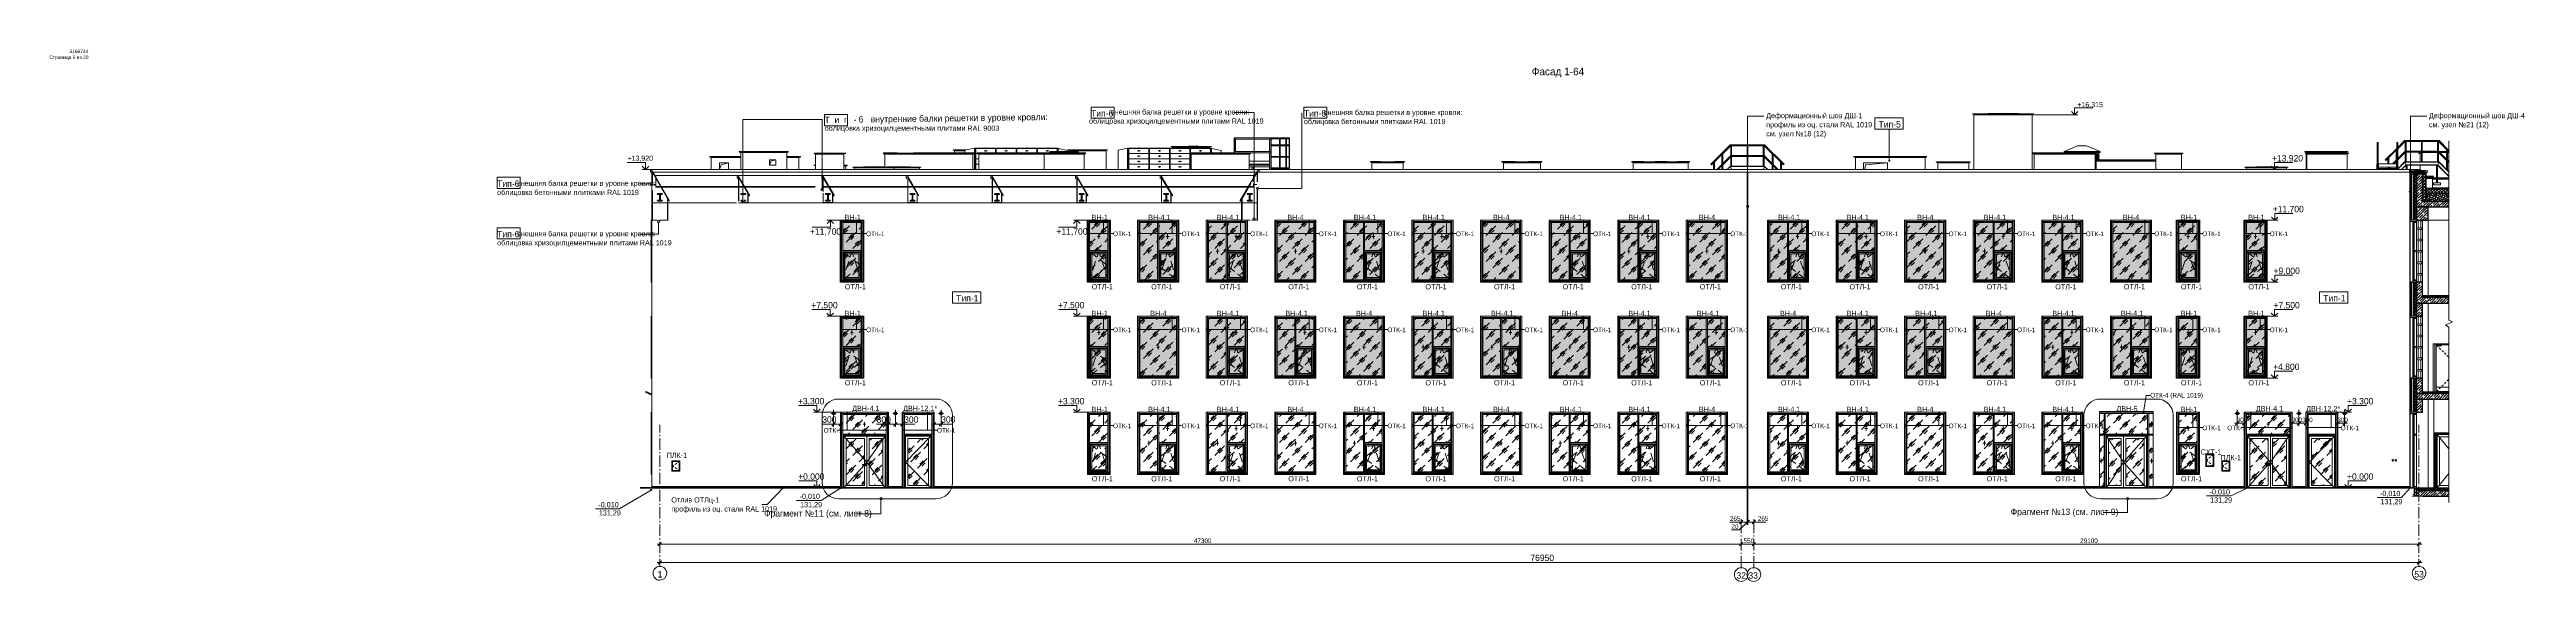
# Model space of a CAD drawing. Header units: millimetres. Extents: x 2294 to 908349, y -83289 to 219220.
# Drawn here: x 293126 to 405010, y 11211 to 35236 of the extents above; entities that cross this region are included whole.
import ezdxf

# ---------------------------------------------------------------- set-up
doc = ezdxf.new("R2010")
doc.units = ezdxf.units.MM
doc.layers.add('PDF _Геометрия', color=7, linetype='Continuous')
doc.layers.add('PDF _Текст', color=7, linetype='Continuous')
doc.styles.add('PDF ArialMT', font='arial.ttf')

msp = doc.modelspace()

# ---------------------------------------------------------------- hatches: boundary and pattern name
at = {"transparency": 33554551}
h = msp.add_hatch(color=3, dxfattribs=at)
h.dxf.hatch_style = 1
h.paths.add_polyline_path([(328854.4, 27530.1), (329886.1, 27530.1), (329886.1, 24723.5), (328854.4, 24723.5)])
h = msp.add_hatch(color=3, dxfattribs=at)
h.dxf.hatch_style = 1
h.paths.add_polyline_path([(340006.3, 27530.1), (341038, 27530.1), (341038, 24723.5), (340006.3, 24723.5)])
h = msp.add_hatch(color=3, dxfattribs=at)
h.dxf.hatch_style = 1
h.paths.add_polyline_path([(342275.2, 27436.9), (344074.2, 27436.9), (344074.2, 24723.5), (342275.2, 24723.5)])
h = msp.add_hatch(color=3, dxfattribs=at)
h.dxf.hatch_style = 1
h.paths.add_polyline_path([(345374.6, 27436.9), (347173.7, 27436.9), (347173.7, 24723.5), (345374.6, 24723.5)])
h = msp.add_hatch(color=3, dxfattribs=at)
h.dxf.hatch_style = 1
h.paths.add_polyline_path([(348474.1, 27436.9), (350273.1, 27436.9), (350273.1, 24723.5), (348474.1, 24723.5)])
h = msp.add_hatch(color=3, dxfattribs=at)
h.dxf.hatch_style = 1
h.paths.add_polyline_path([(351573.5, 27436.9), (353372.6, 27436.9), (353372.6, 24723.5), (351573.5, 24723.5)])
h = msp.add_hatch(color=3, dxfattribs=at)
h.dxf.hatch_style = 1
h.paths.add_polyline_path([(354668.6, 27436.9), (356467.6, 27436.9), (356467.6, 24723.5), (354668.6, 24723.5)])
h = msp.add_hatch(color=3, dxfattribs=at)
h.dxf.hatch_style = 1
h.paths.add_polyline_path([(357768, 27436.9), (359567.1, 27436.9), (359567.1, 24723.5), (357768, 24723.5)])
h = msp.add_hatch(color=3, dxfattribs=at)
h.dxf.hatch_style = 1
h.paths.add_polyline_path([(360863.1, 27436.9), (362662.2, 27436.9), (362662.2, 24723.5), (360863.1, 24723.5)])
h = msp.add_hatch(color=3, dxfattribs=at)
h.dxf.hatch_style = 1
h.paths.add_polyline_path([(363962.6, 27436.9), (365761.6, 27436.9), (365761.6, 24723.5), (363962.6, 24723.5)])
h = msp.add_hatch(color=3, dxfattribs=at)
h.dxf.hatch_style = 1
h.paths.add_polyline_path([(367057.6, 27436.9), (368856.7, 27436.9), (368856.7, 24723.5), (367057.6, 24723.5)])
h = msp.add_hatch(color=3, dxfattribs=at)
h.dxf.hatch_style = 1
h.paths.add_polyline_path([(370720.4, 27436.9), (372519.5, 27436.9), (372519.5, 24723.5), (370720.4, 24723.5)])
h = msp.add_hatch(color=3, dxfattribs=at)
h.dxf.hatch_style = 1
h.paths.add_polyline_path([(373824.8, 27436.9), (375623.9, 27436.9), (375623.9, 24723.5), (373824.8, 24723.5)])
h = msp.add_hatch(color=3, dxfattribs=at)
h.dxf.hatch_style = 1
h.paths.add_polyline_path([(376924.3, 27436.9), (378723.3, 27436.9), (378723.3, 24723.5), (376924.3, 24723.5)])
h = msp.add_hatch(color=3, dxfattribs=at)
h.dxf.hatch_style = 1
h.paths.add_polyline_path([(380019.4, 27436.9), (381818.4, 27436.9), (381818.4, 24723.5), (380019.4, 24723.5)])
h = msp.add_hatch(color=3, dxfattribs=at)
h.dxf.hatch_style = 1
h.paths.add_polyline_path([(383118.8, 27436.9), (384917.8, 27436.9), (384917.8, 24723.5), (383118.8, 24723.5)])
h = msp.add_hatch(color=3, dxfattribs=at)
h.dxf.hatch_style = 1
h.paths.add_polyline_path([(386213.9, 27436.9), (388012.9, 27436.9), (388012.9, 24723.5), (386213.9, 24723.5)])
h = msp.add_hatch(color=3, dxfattribs=at)
h.dxf.hatch_style = 1
h.paths.add_polyline_path([(389208.4, 27530.1), (390240.1, 27530.1), (390240.1, 24723.5), (389208.4, 24723.5)])
h = msp.add_hatch(color=3, dxfattribs=at)
h.dxf.hatch_style = 1
h.paths.add_polyline_path([(392255.4, 27530.1), (393287.1, 27530.1), (393287.1, 24723.5), (392255.4, 24723.5)])
h = msp.add_hatch(color=3, dxfattribs=at)
h.dxf.hatch_style = 1
h.paths.add_polyline_path([(328854.4, 23193.5), (329886.1, 23193.5), (329886.1, 20386.9), (328854.4, 20386.9)])
h = msp.add_hatch(color=3, dxfattribs=at)
h.dxf.hatch_style = 1
h.paths.add_polyline_path([(340006.3, 23193.5), (341038, 23193.5), (341038, 20386.9), (340006.3, 20386.9)])
h = msp.add_hatch(color=3, dxfattribs=at)
h.dxf.hatch_style = 1
h.paths.add_polyline_path([(342275.2, 23100.3), (344074.2, 23100.3), (344074.2, 20386.9), (342275.2, 20386.9)])
h = msp.add_hatch(color=3, dxfattribs=at)
h.dxf.hatch_style = 1
h.paths.add_polyline_path([(345374.6, 23100.3), (347173.7, 23100.3), (347173.7, 20386.9), (345374.6, 20386.9)])
h = msp.add_hatch(color=3, dxfattribs=at)
h.dxf.hatch_style = 1
h.paths.add_polyline_path([(348474.1, 23100.3), (350273.1, 23100.3), (350273.1, 20386.9), (348474.1, 20386.9)])
h = msp.add_hatch(color=3, dxfattribs=at)
h.dxf.hatch_style = 1
h.paths.add_polyline_path([(351573.5, 23100.3), (353372.6, 23100.3), (353372.6, 20386.9), (351573.5, 20386.9)])
h = msp.add_hatch(color=3, dxfattribs=at)
h.dxf.hatch_style = 1
h.paths.add_polyline_path([(354668.6, 23100.3), (356467.6, 23100.3), (356467.6, 20386.9), (354668.6, 20386.9)])
h = msp.add_hatch(color=3, dxfattribs=at)
h.dxf.hatch_style = 1
h.paths.add_polyline_path([(357768, 23100.3), (359567.1, 23100.3), (359567.1, 20386.9), (357768, 20386.9)])
h = msp.add_hatch(color=3, dxfattribs=at)
h.dxf.hatch_style = 1
h.paths.add_polyline_path([(360863.1, 23100.3), (362662.2, 23100.3), (362662.2, 20386.9), (360863.1, 20386.9)])
h = msp.add_hatch(color=3, dxfattribs=at)
h.dxf.hatch_style = 1
h.paths.add_polyline_path([(363962.6, 23100.3), (365761.6, 23100.3), (365761.6, 20386.9), (363962.6, 20386.9)])
h = msp.add_hatch(color=3, dxfattribs=at)
h.dxf.hatch_style = 1
h.paths.add_polyline_path([(367057.6, 23100.3), (368856.7, 23100.3), (368856.7, 20386.9), (367057.6, 20386.9)])
h = msp.add_hatch(color=3, dxfattribs=at)
h.dxf.hatch_style = 1
h.paths.add_polyline_path([(370720.4, 23100.3), (372519.5, 23100.3), (372519.5, 20386.9), (370720.4, 20386.9)])
h = msp.add_hatch(color=3, dxfattribs=at)
h.dxf.hatch_style = 1
h.paths.add_polyline_path([(373824.8, 23100.3), (375623.9, 23100.3), (375623.9, 20386.9), (373824.8, 20386.9)])
h = msp.add_hatch(color=3, dxfattribs=at)
h.dxf.hatch_style = 1
h.paths.add_polyline_path([(376924.3, 23100.3), (378723.3, 23100.3), (378723.3, 20386.9), (376924.3, 20386.9)])
h = msp.add_hatch(color=3, dxfattribs=at)
h.dxf.hatch_style = 1
h.paths.add_polyline_path([(380019.4, 23100.3), (381818.4, 23100.3), (381818.4, 20386.9), (380019.4, 20386.9)])
h = msp.add_hatch(color=3, dxfattribs=at)
h.dxf.hatch_style = 1
h.paths.add_polyline_path([(383118.8, 23100.3), (384917.8, 23100.3), (384917.8, 20386.9), (383118.8, 20386.9)])
h = msp.add_hatch(color=3, dxfattribs=at)
h.dxf.hatch_style = 1
h.paths.add_polyline_path([(386213.9, 23100.3), (388012.9, 23100.3), (388012.9, 20386.9), (386213.9, 20386.9)])
h = msp.add_hatch(color=3, dxfattribs=at)
h.dxf.hatch_style = 1
h.paths.add_polyline_path([(389208.4, 23193.5), (390240.1, 23193.5), (390240.1, 20386.9), (389208.4, 20386.9)])
h = msp.add_hatch(color=3, dxfattribs=at)
h.dxf.hatch_style = 1
h.paths.add_polyline_path([(392255.4, 23193.5), (393287.1, 23193.5), (393287.1, 20386.9), (392255.4, 20386.9)])

# ---------------------------------------------------------------- linework, layer by layer
for points in [[(328854.4, 27530.1), (329886.1, 27530.1), (329886.1, 24723.5), (328854.4, 24723.5)], [(340006.3, 27530.1), (341038, 27530.1), (341038, 24723.5), (340006.3, 24723.5)], [(389208.4, 27530.1), (390240.1, 27530.1), (390240.1, 24723.5), (389208.4, 24723.5)], [(392255.4, 27530.1), (393287.1, 27530.1), (393287.1, 24723.5), (392255.4, 24723.5)], [(328854.4, 23193.5), (329886.1, 23193.5), (329886.1, 20386.9), (328854.4, 20386.9)], [(340006.3, 23193.5), (341038, 23193.5), (341038, 20386.9), (340006.3, 20386.9)], [(389208.4, 23193.5), (390240.1, 23193.5), (390240.1, 20386.9), (389208.4, 20386.9)], [(392255.4, 23193.5), (393287.1, 23193.5), (393287.1, 20386.9), (392255.4, 20386.9)]]:
    msp.add_lwpolyline(points, close=True)
at = {"layer": 'PDF _Геометрия', "lineweight": 9}
for points in [[(340172.5, 32640.4), (341208.5, 32640.4), (341208.5, 32137.7), (340172.5, 32137.7)], [(349785.5, 32640.4), (350826, 32640.4), (350826, 32137.7), (349785.5, 32137.7)], [(328133.1, 32295.1), (329169.2, 32295.1), (329169.2, 31792.4), (328133.1, 31792.4)], [(375577.8, 32146.5), (376858.7, 32146.5), (376858.7, 31643.7), (375577.8, 31643.7)], [(379993.1, 32338.8), (381365.8, 32356.3), (382738.5, 32338.8), (382738.5, 32316.9), (381365.8, 32338.8), (379993.1, 32316.9)], [(382677.3, 30319.1), (382677.3, 31897.3)], [(324281.8, 30629.5), (326493.8, 30629.5), (326493.8, 30638.3), (325580.1, 30638.3), (325580.1, 30633.9), (325269.8, 30633.9), (325269.8, 30638.3), (324281.8, 30638.3)], [(325929.9, 30008.8), (325650.1, 30008.8), (325650.1, 30253.6), (325929.9, 30253.6)], [(325929.9, 30253.6), (325929.9, 30008.8), (325650.1, 30008.8), (325650.1, 30253.6)], [(330799.8, 30550.8), (334887.2, 30550.8), (334887.2, 30563.9), (332155, 30563.9), (332155, 30559.6), (331433.7, 30559.6), (331433.7, 30563.9), (330799.8, 30563.9)], [(334909.1, 30782.5), (334909.1, 29820.8), (334909.1, 30782.5), (334909.1, 29820.8)], [(334917.8, 30747.6), (334909.1, 30747.6), (334917.8, 30751.9), (334909.1, 30747.6)], [(334909.1, 30428.4), (334917.8, 30428.4)], [(334970.3, 30773.8), (334970.3, 30778.2)], [(335066.5, 30782.5), (335044.6, 30778.2), (335066.5, 30782.5), (335035.9, 30778.2)], [(338541.9, 30782.5), (335066.5, 30782.5)], [(335888.3, 30765), (335875.2, 30765), (335857.7, 30765)], [(335857.7, 30529), (335857.7, 30511.5)], [(335888.3, 30511.5), (335888.3, 30529)], [(336788.9, 30708.2), (336802, 30708.2)], [(336802, 30708.2), (336819.5, 30708.2)], [(337750.6, 30765), (337733.1, 30765), (337715.6, 30765)], [(337715.6, 30511.5), (337715.6, 30529)], [(337750.6, 30511.5), (337750.6, 30529)], [(337986.7, 30546.5), (337986.7, 30524.6), (339927.6, 30524.6), (339927.6, 30546.5)], [(339586.7, 30607.7), (338952.8, 30616.4), (338314.5, 30607.7), (338314.5, 30629.5), (338952.8, 30638.3), (339586.7, 30629.5)], [(338690.5, 30585.8), (338690.5, 30612)], [(338690.5, 30585.8), (338690.5, 30612)], [(340920, 30686.4), (340015.1, 30699.5), (339110.2, 30686.4), (339110.2, 30708.2), (340015.1, 30721.3), (340920, 30708.2)], [(339123.3, 30616.4), (339123.3, 30585.8)], [(341829.3, 29820.8), (341829.3, 30782.5)], [(341838, 30747.6), (341829.3, 30747.6), (341838, 30751.9), (341829.3, 30747.6)], [(341829.3, 30428.4), (341838, 30428.4)], [(341877.4, 30542.1), (342777.9, 30542.1), (342777.9, 30773.8), (341877.4, 30773.8)], [(341877.4, 30301.7), (342777.9, 30301.7), (342777.9, 30533.3), (341877.4, 30533.3)], [(341877.4, 30065.6), (342777.9, 30065.6), (342777.9, 30297.3), (341877.4, 30297.3)], [(341890.5, 30773.8), (341890.5, 30778.2)], [(341986.7, 30782.5), (345462.1, 30782.5), (341986.7, 30782.5), (341982.3, 30782.5), (341964.8, 30778.2), (341982.3, 30782.5)], [(341986.7, 30782.5), (341982.3, 30782.5)], [(345462.1, 30782.5), (341986.7, 30782.5)], [(342808.5, 30765), (342791, 30765), (342777.9, 30765)], [(342808.5, 30542.1), (343709.1, 30542.1), (343709.1, 30773.8), (342808.5, 30773.8)], [(342808.5, 30301.7), (343709.1, 30301.7), (343709.1, 30533.3), (342808.5, 30533.3)], [(342808.5, 30065.6), (343709.1, 30065.6), (343709.1, 30297.3), (342808.5, 30297.3)], [(343709.1, 30765), (343739.7, 30765), (343722.2, 30765)], [(343739.7, 30301.7), (344635.8, 30301.7), (344635.8, 30533.3), (343739.7, 30533.3)], [(343739.7, 30065.6), (344635.8, 30065.6), (344635.8, 30297.3), (343739.7, 30297.3)], [(344666.4, 30765), (344653.3, 30765), (344635.8, 30765)], [(344635.8, 30550.8), (347381.2, 30550.8), (347381.2, 30563.9), (346904.7, 30563.9), (346904.7, 30559.6), (346384.5, 30559.6), (346384.5, 30563.9), (345737.5, 30563.9), (345116.7, 30563.9), (344635.8, 30563.9)], [(344635.8, 30428.4), (344666.4, 30428.4)], [(345567, 30529), (345567, 30511.5)], [(345606.3, 30529), (345606.3, 30511.5)], [(345610.7, 30563.9), (345610.7, 30769.4)], [(345610.7, 30511.5), (345610.7, 30529)], [(346043.5, 30529), (346043.5, 30511.5)], [(346646.8, 30563.9), (346646.8, 31250.3)], [(346646.8, 30511.5), (346646.8, 30529)], [(346655.5, 31250.3), (348277.4, 31250.3), (348277.4, 31241.5), (348277.4, 31184.7), (346655.5, 31184.7), (346655.5, 31241.5)], [(346655.5, 31241.5), (348277.4, 31241.5)], [(346655.5, 30625.1), (348277.4, 30625.1)], [(348705.8, 31250.3), (348775.7, 31250.3), (348841.3, 31250.3), (348906.9, 31250.3), (348963.7, 31250.3), (349011.8, 31250.3), (349055.5, 31250.3), (349081.7, 31250.3), (349099.2, 31250.3), (349108, 31250.3), (349099.2, 31250.3), (349081.7, 31250.3), (349055.5, 31250.3), (349011.8, 31250.3), (348963.7, 31250.3), (348906.9, 31250.3), (348841.3, 31250.3), (348775.7, 31250.3), (348705.8, 31250.3), (348259.9, 31250.3), (348705.8, 31250.3), (348775.7, 31250.3), (348845.7, 31250.3), (348911.2, 31250.3), (348972.4, 31250.3), (349020.5, 31250.3), (349064.2, 31250.3), (349094.8, 31250.3), (349112.3, 31250.3), (349116.7, 31250.3), (349112.3, 31250.3), (349094.8, 31250.3), (349064.2, 31250.3), (349020.5, 31250.3), (348972.4, 31250.3), (348911.2, 31250.3), (348845.7, 31250.3), (348775.7, 31250.3)], [(348286.1, 31250.3), (348286.1, 29820.8)], [(348308, 31206.6), (348308, 30931.2), (348688.3, 30931.2), (348688.3, 31206.6)], [(348308, 30887.4), (348308, 30410.9), (348688.3, 30410.9), (348688.3, 30887.4)], [(348308, 30371.6), (348308, 29895.1), (348688.3, 29895.1), (348688.3, 30371.6)], [(348718.9, 31250.3), (348688.3, 31250.3)], [(348718.9, 30887.4), (348775.7, 30887.4), (348841.3, 30887.4), (348906.9, 30887.4), (348963.7, 30887.4), (348976.8, 30887.4), (348963.7, 30887.4), (348906.9, 30887.4), (348841.3, 30887.4), (348775.7, 30887.4)], [(348718.9, 30371.6), (348775.7, 30371.6), (348841.3, 30371.6), (348906.9, 30371.6), (348963.7, 30371.6), (348976.8, 30371.6), (348963.7, 30371.6), (348906.9, 30371.6), (348841.3, 30371.6), (348775.7, 30371.6)], [(349007.4, 31206.6), (349011.8, 31206.6), (349055.5, 31206.6), (349081.7, 31206.6), (349099.2, 31206.6), (349108, 31206.6), (349099.2, 31206.6), (349081.7, 31206.6), (349055.5, 31206.6), (349011.8, 31206.6)], [(349007.4, 31206.6), (349020.5, 31206.6), (349064.2, 31206.6), (349094.8, 31206.6), (349112.3, 31206.6), (349116.7, 31206.6), (349112.3, 31206.6), (349094.8, 31206.6), (349064.2, 31206.6), (349020.5, 31206.6)], [(349007.4, 30931.2), (349020.5, 30931.2), (349064.2, 30931.2), (349094.8, 30931.2), (349112.3, 30931.2), (349116.7, 30931.2), (349112.3, 30931.2), (349094.8, 30931.2), (349064.2, 30931.2), (349020.5, 30931.2)], [(349007.4, 30931.2), (349011.8, 30931.2), (349055.5, 30931.2), (349081.7, 30931.2), (349099.2, 30931.2), (349108, 30931.2), (349099.2, 30931.2), (349081.7, 30931.2), (349055.5, 30931.2), (349011.8, 30931.2)], [(349007.4, 30887.4), (349011.8, 30887.4), (349055.5, 30887.4), (349081.7, 30887.4), (349099.2, 30887.4), (349108, 30887.4), (349099.2, 30887.4), (349081.7, 30887.4), (349055.5, 30887.4), (349011.8, 30887.4)], [(349007.4, 30887.4), (349020.5, 30887.4), (349064.2, 30887.4), (349094.8, 30887.4), (349112.3, 30887.4), (349116.7, 30887.4), (349112.3, 30887.4), (349094.8, 30887.4), (349064.2, 30887.4), (349020.5, 30887.4)], [(349007.4, 30410.9), (349020.5, 30410.9), (349064.2, 30410.9), (349094.8, 30410.9), (349112.3, 30410.9), (349116.7, 30410.9), (349112.3, 30410.9), (349094.8, 30410.9), (349064.2, 30410.9), (349020.5, 30410.9)], [(349007.4, 30410.9), (349011.8, 30410.9), (349055.5, 30410.9), (349081.7, 30410.9), (349099.2, 30410.9), (349108, 30410.9), (349099.2, 30410.9), (349081.7, 30410.9), (349055.5, 30410.9), (349011.8, 30410.9)], [(349007.4, 30371.6), (349011.8, 30371.6), (349055.5, 30371.6), (349081.7, 30371.6), (349099.2, 30371.6), (349108, 30371.6), (349099.2, 30371.6), (349081.7, 30371.6), (349055.5, 30371.6), (349011.8, 30371.6)], [(349007.4, 30371.6), (349020.5, 30371.6), (349064.2, 30371.6), (349094.8, 30371.6), (349112.3, 30371.6), (349116.7, 30371.6), (349112.3, 30371.6), (349094.8, 30371.6), (349064.2, 30371.6), (349020.5, 30371.6)], [(349116.7, 31250.3), (349116.7, 29820.8), (349116.7, 31250.3), (349129.8, 31250.3), (349129.8, 29820.8), (349129.8, 31250.3)], [(369064.2, 30389.1), (369064.2, 30393.5), (369064.2, 30397.8), (369064.2, 30402.2), (369064.2, 30437.2), (369064.2, 30441.5), (369064.2, 30445.9), (368705.7, 30091.8), (368705.7, 30087.4), (368705.7, 30083.1), (368705.7, 30078.7), (368705.7, 30043.7), (368705.7, 30039.4), (368705.7, 30035), (368705.7, 30030.6)], [(369107.9, 30445.9), (369107.9, 30441.5), (369107.9, 30415.3), (369107.9, 30410.9), (369107.9, 30406.6), (369803, 30406.6), (369803, 30410.9), (369803, 30415.3), (369803, 30441.5), (369803, 30445.9)], [(370537.4, 30406.6), (370537.4, 30410.9), (370537.4, 30415.3), (370537.4, 30441.5), (370537.4, 30445.9), (369842.3, 30445.9), (369842.3, 30441.5), (369842.3, 30415.3), (369842.3, 30410.9), (369842.3, 30406.6)], [(370935.2, 30030.6), (370935.2, 30035), (370935.2, 30039.4), (370935.2, 30043.7), (370935.2, 30078.7), (370935.2, 30083.1), (370935.2, 30087.4), (370935.2, 30091.8), (370581.1, 30445.9), (370581.1, 30441.5), (370581.1, 30437.2), (370581.1, 30402.2), (370581.1, 30397.8), (370581.1, 30393.5), (370581.1, 30389.1)], [(374633.6, 30397.8), (377916.6, 30397.8), (377916.6, 30410.9), (377282.7, 30410.9), (377282.7, 30406.6), (376561.4, 30406.6), (376561.4, 30410.9), (374633.6, 30410.9)], [(382707.9, 30550.8), (385588.7, 30550.8), (385588.7, 30563.9), (385007.3, 30563.9), (385007.3, 30559.6), (384386.6, 30559.6), (384386.6, 30563.9), (382707.9, 30563.9)], [(384736.3, 30891.8), (385142.8, 30891.8), (385750.5, 30633.9), (385750.5, 30581.4), (384128.6, 30581.4), (384128.6, 30633.9)], [(384168, 30511.5), (384172.3, 30511.5), (385706.8, 30511.5)], [(388272.9, 30223), (385527.5, 30223)], [(389483.8, 30529), (388849.9, 30542.1), (388211.7, 30529), (388211.7, 30550.8), (388849.9, 30559.6), (389483.8, 30550.8)], [(396937.3, 30607.7), (395966.9, 30620.8), (394996.4, 30607.7), (394996.4, 30629.5), (395966.9, 30642.6), (396937.3, 30629.5)], [(399569, 30642.6), (399569, 30638.3), (399569, 30633.9), (399569, 30612), (399569, 30607.7), (399569, 30603.3), (400264.1, 30603.3), (400264.1, 30607.7), (400264.1, 30612), (400264.1, 30633.9), (400264.1, 30638.3), (400264.1, 30642.6)], [(400998.5, 30603.3), (400998.5, 30607.7), (400998.5, 30612), (400998.5, 30633.9), (400998.5, 30638.3), (400998.5, 30642.6), (400303.5, 30642.6), (400303.5, 30638.3), (400303.5, 30633.9), (400303.5, 30612), (400303.5, 30607.7), (400303.5, 30603.3)], [(401400.7, 30227.3), (401400.7, 30231.7), (401400.7, 30236.1), (401400.7, 30240.5), (401400.7, 30275.4), (401400.7, 30279.8), (401400.7, 30284.2), (401400.7, 30288.5), (401042.3, 30642.6), (401042.3, 30638.3), (401042.3, 30633.9), (401042.3, 30598.9), (401042.3, 30594.5), (401042.3, 30590.2), (401042.3, 30585.8)], [(313344.1, 29466.7), (314384.5, 29466.7), (314384.5, 28959.6), (313344.1, 28959.6)], [(320273, 29698.4), (320273, 29816.4), (320308, 29816.4), (321116.8, 28417.5), (321116.8, 28391.3), (321108, 28391.3), (321108, 28408.8), (321108, 28391.3), (321116.8, 28391.3), (321116.8, 28421.9), (320312.4, 29820.8), (320273, 29820.8), (320273, 29698.4), (320286.2, 29698.4), (320286.2, 29715.9), (320281.8, 29715.9), (320281.8, 29698.4)], [(320356.1, 29689.6), (321033.7, 28504.9), (321033.7, 28544.3), (320356.1, 29733.3)], [(320517.9, 29457.9), (320517.9, 29449.2)], [(323792.2, 30118), (323381.2, 30118), (323381.2, 29820.8), (323381.2, 30118), (323792.2, 30118), (323792.2, 29820.8)], [(324185.6, 29418.6), (324185.6, 29536.6), (324233.7, 29536.6), (324740.8, 28657.9), (324740.8, 28631.7), (324732.1, 28631.7), (324732.1, 28649.2), (324732.1, 28627.3), (324740.8, 28627.3), (324740.8, 28657.9), (324233.7, 29541), (324185.6, 29541), (324185.6, 29414.2), (324198.7, 29414.2), (324198.7, 29436.1), (324194.4, 29436.1), (324194.4, 29418.6)], [(324255.6, 29444.8), (324670.9, 28727.9), (324670.9, 28767.2), (324255.6, 29488.5)], [(328006.4, 29418.6), (328006.4, 29536.6), (328054.5, 29536.6), (328561.6, 28657.9), (328561.6, 28631.7), (328552.8, 28631.7), (328552.8, 28649.2), (328552.8, 28627.3), (328561.6, 28627.3), (328561.6, 28657.9), (328054.5, 29541), (328006.4, 29541), (328006.4, 29414.2), (328019.5, 29414.2), (328019.5, 29436.1), (328015.1, 29436.1), (328015.1, 29418.6)], [(328076.3, 29444.8), (328491.6, 28727.9), (328491.6, 28767.2), (328076.3, 29488.5)], [(331346.2, 29921.3), (331508, 29925.7)], [(331827.1, 29418.6), (331827.1, 29536.6), (331875.2, 29536.6), (332382.3, 28657.9), (332382.3, 28631.7), (332373.6, 28631.7), (332373.6, 28649.2), (332373.6, 28627.3), (332382.3, 28627.3), (332382.3, 28657.9), (331875.2, 29541), (331827.1, 29541), (331827.1, 29414.2), (331840.2, 29414.2), (331840.2, 29436.1), (331835.9, 29436.1), (331835.9, 29418.6)], [(331888.3, 29484.2), (331888.3, 28312.6), (331897.1, 28312.6), (331897.1, 29484.2)], [(331897.1, 29444.8), (332312.4, 28727.9), (332312.4, 28767.2), (331897.1, 29488.5)], [(335647.9, 29418.6), (335647.9, 29536.6), (335696, 29536.6), (336203.1, 28657.9), (336203.1, 28631.7), (336194.3, 28631.7), (336194.3, 28649.2), (336194.3, 28627.3), (336203.1, 28627.3), (336203.1, 28657.9), (335696, 29541), (335647.9, 29541), (335647.9, 29414.2), (335661, 29414.2), (335661, 29436.1), (335656.6, 29436.1), (335656.6, 29418.6)], [(335709.1, 29484.2), (335709.1, 28312.6), (335717.8, 28312.6), (335717.8, 29484.2)], [(335717.8, 29444.8), (336133.1, 28727.9), (336133.1, 28767.2), (335717.8, 29488.5)], [(339468.6, 29418.6), (339468.6, 29536.6), (339516.7, 29536.6), (340023.8, 28657.9), (340023.8, 28631.7), (340015.1, 28631.7), (340015.1, 28649.2), (340015.1, 28627.3), (340023.8, 28627.3), (340023.8, 28657.9), (339516.7, 29541), (339468.6, 29541), (339468.6, 29414.2), (339481.7, 29414.2), (339481.7, 29436.1), (339477.4, 29436.1), (339477.4, 29418.6)], [(339529.8, 29484.2), (339529.8, 28312.6), (339538.6, 28312.6), (339538.6, 29484.2)], [(339538.6, 29444.8), (339953.9, 28727.9), (339953.9, 28767.2), (339538.6, 29488.5)], [(341877.4, 29825.2), (342777.9, 29825.2), (342777.9, 30056.8), (341877.4, 30056.8)], [(342808.5, 29825.2), (343709.1, 29825.2), (343709.1, 30056.8), (342808.5, 30056.8)], [(343289.4, 29418.6), (343289.4, 29536.6), (343337.5, 29536.6), (343844.6, 28657.9), (343844.6, 28631.7), (343835.8, 28631.7), (343835.8, 28649.2), (343835.8, 28627.3), (343844.6, 28627.3), (343844.6, 28657.9), (343337.5, 29541), (343289.4, 29541), (343289.4, 29414.2), (343302.5, 29414.2), (343302.5, 29436.1), (343298.1, 29436.1), (343298.1, 29418.6)], [(343350.6, 29484.2), (343350.6, 28312.6), (343359.3, 28312.6), (343359.3, 29484.2)], [(343359.3, 29444.8), (343774.6, 28727.9), (343774.6, 28767.2), (343359.3, 29488.5)], [(343739.7, 29825.2), (344635.8, 29825.2), (344635.8, 30056.8), (343739.7, 30056.8)], [(347757.1, 29816.4), (347757.1, 29698.4), (347748.4, 29698.4), (347748.4, 29715.9), (347748.4, 29698.4), (347761.5, 29698.4), (347761.5, 29820.8), (347722.2, 29820.8), (347403, 29265.6), (347722.2, 29816.4)], [(347512.3, 29265.6), (347512.3, 29405.5)], [(347604.1, 29610.9), (347608.5, 29610.9)], [(347630.4, 29610.9), (347678.4, 29610.9)], [(347634.7, 29663.4), (347639.1, 29663.4)], [(347656.6, 29694), (347652.2, 29694)], [(347661, 29663.4), (347678.4, 29663.4)], [(348718.9, 29855.8), (348775.7, 29855.8), (348841.3, 29855.8), (348906.9, 29855.8), (348963.7, 29855.8), (348976.8, 29855.8), (348963.7, 29855.8), (348906.9, 29855.8), (348841.3, 29855.8), (348775.7, 29855.8)], [(349007.4, 29895.1), (349020.5, 29895.1), (349064.2, 29895.1), (349094.8, 29895.1), (349112.3, 29895.1), (349116.7, 29895.1), (349112.3, 29895.1), (349094.8, 29895.1), (349064.2, 29895.1), (349020.5, 29895.1)], [(349007.4, 29895.1), (349011.8, 29895.1), (349055.5, 29895.1), (349081.7, 29895.1), (349099.2, 29895.1), (349108, 29895.1), (349099.2, 29895.1), (349081.7, 29895.1), (349055.5, 29895.1), (349011.8, 29895.1)], [(349007.4, 29855.8), (349011.8, 29855.8), (349055.5, 29855.8), (349081.7, 29855.8), (349099.2, 29855.8), (349108, 29855.8), (349099.2, 29855.8), (349081.7, 29855.8), (349055.5, 29855.8), (349011.8, 29855.8)], [(349007.4, 29855.8), (349020.5, 29855.8), (349064.2, 29855.8), (349094.8, 29855.8), (349112.3, 29855.8), (349116.7, 29855.8), (349112.3, 29855.8), (349094.8, 29855.8), (349064.2, 29855.8), (349020.5, 29855.8)], [(352793.2, 30166.1), (354332, 30166.1), (354332, 30174.9), (353873, 30174.9), (353873, 30170.5), (353252.2, 30170.5), (353252.2, 30174.9), (352793.2, 30174.9)], [(358729.8, 30166.1), (360539.6, 30166.1), (360539.6, 30174.9), (359945.1, 30174.9), (359945.1, 30170.5), (359324.3, 30170.5), (359324.3, 30174.9), (358729.8, 30174.9)], [(364596.4, 30166.1), (367210.6, 30166.1), (367210.6, 30174.9), (366677.3, 30174.9), (366677.3, 30170.5), (366161.5, 30170.5), (366161.5, 30174.9), (365645.6, 30174.9), (365645.6, 30170.5), (365129.8, 30170.5), (365129.8, 30174.9), (364596.4, 30174.9)], [(370594.2, 29965), (370594.2, 29960.7), (369046.7, 29960.7), (369046.7, 29965)], [(369051.1, 29951.9), (369051.1, 29956.3), (369051.1, 29951.9), (369103.5, 29829.5)], [(370537.4, 29825.2), (370541.8, 29829.5), (370589.9, 29951.9), (370594.2, 29951.9), (370594.2, 29956.3), (370594.2, 29951.9), (370589.9, 29951.9), (370541.8, 29829.5), (370541.8, 29825.2), (370537.4, 29825.2), (370537.4, 29820.8)], [(376146.1, 30118), (375062, 30118), (375062, 29820.8), (375062, 30118), (376146.1, 30118), (376146.1, 29820.8)], [(379118.8, 30174.9), (379888.2, 30166.1), (379888.2, 30144.3), (379118.8, 30153), (378812.8, 30148.6), (379118.8, 30153), (378349.4, 30144.3), (378349.4, 30166.1)], [(379118.8, 30174.9), (378812.8, 30170.5)], [(379118.8, 30153), (379429.2, 30148.6)], [(398266.3, 30144.3), (398266.3, 30139.9), (398270.7, 30139.9), (398275, 30139.9), (398296.9, 30139.9), (398301.3, 30139.9), (398305.6, 30139.9), (398305.6, 30144.3), (398305.6, 30161.8), (398305.6, 30166.1), (398301.3, 30170.5), (398296.9, 30170.5), (398275, 30170.5), (398270.7, 30170.5), (398266.3, 30166.1), (398266.3, 30161.8)], [(398301.3, 30161.8), (398301.3, 30144.3), (398296.9, 30144.3), (398275, 30144.3), (398270.7, 30144.3), (398270.7, 30161.8), (398270.7, 30166.1), (398275, 30166.1), (398296.9, 30166.1), (398301.3, 30166.1)], [(398318.8, 30074.3), (399145, 30074.3), (399145, 29930.1), (398318.8, 29930.1)], [(399153.7, 30144.3), (399153.7, 30139.9), (399158.1, 30139.9), (399162.5, 30139.9), (399184.3, 30139.9), (399188.7, 30139.9), (399193.1, 30139.9), (399193.1, 30144.3), (399193.1, 30161.8), (399193.1, 30166.1), (399188.7, 30170.5), (399184.3, 30170.5), (399162.5, 30170.5), (399158.1, 30170.5), (399153.7, 30166.1), (399153.7, 30161.8)], [(399188.7, 30161.8), (399188.7, 30144.3), (399184.3, 30144.3), (399162.5, 30144.3), (399158.1, 30144.3), (399158.1, 30161.8), (399158.1, 30166.1), (399162.5, 30166.1), (399184.3, 30166.1), (399188.7, 30166.1)], [(400478.3, 29772.7), (399761.4, 29816.4), (399761.4, 29755.2), (400478.3, 29755.2)], [(399792, 29803.3), (399787.6, 29798.9), (399783.2, 29798.9), (399778.9, 29803.3), (399778.9, 29807.7), (399783.2, 29807.7), (399787.6, 29807.7), (399792, 29807.7)], [(399792, 29763.9), (399787.6, 29759.6), (399783.2, 29759.6), (399778.9, 29763.9), (399778.9, 29768.3), (399783.2, 29768.3), (399787.6, 29768.3), (399792, 29768.3)], [(399813.8, 27525.7), (399813.8, 29715.9), (399792, 29715.9), (399792, 27525.7)], [(400049.9, 27525.7), (400049.9, 29610.9), (399949.4, 29610.9), (399896.9, 29610.9), (399813.8, 29610.9), (399813.8, 27525.7), (399896.9, 27525.7), (399949.4, 27525.7)], [(399896.9, 29610.9), (400482.7, 29610.9), (400482.7, 29663.4), (399896.9, 29663.4)], [(400045.5, 29720.2), (400093.6, 29720.2)], [(400093.6, 29724.6), (400089.2, 29724.6), (400089.2, 29720.2), (400093.6, 29720.2), (400093.6, 29711.5), (400089.2, 29711.5), (400089.2, 29689.6), (400093.6, 29689.6), (400089.2, 29689.6), (400089.2, 29685.3), (400093.6, 29685.3), (400093.6, 29680.9), (400089.2, 29680.9), (400093.6, 29680.9), (400093.6, 29676.5), (400089.2, 29676.5), (400093.6, 29676.5), (400093.6, 29672.1), (400089.2, 29672.1), (400089.2, 29667.8), (400093.6, 29663.4), (400098, 29663.4), (400102.4, 29667.8), (400098, 29667.8), (400098, 29672.1), (400098, 29676.5), (400098, 29680.9), (400098, 29685.3), (400098, 29689.6), (400098, 29711.5), (400098, 29720.2), (400102.4, 29720.2), (400098, 29724.6), (400093.6, 29724.6), (400093.6, 29720.2)], [(400098, 29720.2), (400146.1, 29720.2)], [(400141.7, 29702.7), (400098, 29702.7)], [(400141.7, 29694), (400098, 29694)], [(400146.1, 29724.6), (400141.7, 29724.6), (400141.7, 29720.2), (400146.1, 29720.2), (400146.1, 29711.5), (400141.7, 29711.5), (400141.7, 29689.6), (400146.1, 29689.6), (400141.7, 29689.6), (400141.7, 29685.3), (400146.1, 29685.3), (400146.1, 29680.9), (400141.7, 29680.9), (400141.7, 29676.5), (400141.7, 29672.1), (400141.7, 29667.8), (400141.7, 29663.4), (400146.1, 29663.4), (400150.5, 29663.4), (400150.5, 29667.8), (400150.5, 29672.1), (400150.5, 29676.5), (400150.5, 29680.9), (400150.5, 29685.3), (400150.5, 29689.6), (400150.5, 29711.5), (400150.5, 29720.2), (400154.8, 29720.2), (400150.5, 29720.2), (400150.5, 29724.6), (400146.1, 29724.6), (400146.1, 29720.2)], [(400382.1, 29720.2), (400198.5, 29720.2)], [(400430.2, 29763.9), (400430.2, 29759.6), (400425.9, 29759.6), (400421.5, 29759.6), (400417.1, 29763.9), (400421.5, 29768.3), (400425.9, 29768.3), (400430.2, 29768.3)], [(400452.1, 29763.9), (400447.7, 29763.9), (400447.7, 29759.6), (400443.3, 29759.6), (400439, 29759.6), (400439, 29763.9), (400439, 29768.3), (400443.3, 29768.3), (400447.7, 29768.3), (400447.7, 29763.9)], [(400810.6, 29514.8), (400810.6, 29501.7), (400775.6, 29501.7), (400797.4, 29462.3), (400801.8, 29462.3), (400780, 29497.3), (400810.6, 29497.3), (400810.6, 29519.1), (400491.4, 29536.6), (400491.4, 29532.3)], [(401125.3, 29208.8), (401125.3, 29125.7), (400814.9, 29125.7), (400814.9, 29208.8)], [(321033.7, 28504.9), (321033.7, 27525.7), (321055.6, 27525.7), (321055.6, 28504.9)], [(324246.8, 28312.6), (324255.6, 28312.6)], [(324670.9, 28749.7), (324670.9, 28312.6), (324679.6, 28312.6), (324679.6, 28749.7)], [(328067.6, 28312.6), (328076.3, 28312.6)], [(328076.3, 28312.6), (328491.6, 28312.6), (328491.6, 28321.3), (328076.3, 28321.3)], [(328491.6, 28749.7), (328491.6, 28312.6), (328500.4, 28312.6), (328500.4, 28749.7)], [(331888.3, 28312.6), (331897.1, 28312.6)], [(331897.1, 28312.6), (332312.4, 28312.6), (332312.4, 28321.3), (331897.1, 28321.3)], [(332312.4, 28749.7), (332312.4, 28312.6), (332321.1, 28312.6), (332321.1, 28749.7)], [(335709.1, 28312.6), (335717.8, 28312.6)], [(335717.8, 28312.6), (336133.1, 28312.6), (336133.1, 28321.3), (335717.8, 28321.3)], [(336133.1, 28749.7), (336133.1, 28312.6), (336141.9, 28312.6), (336141.9, 28749.7)], [(339529.8, 28312.6), (339538.6, 28312.6)], [(339538.6, 28312.6), (339953.9, 28312.6), (339953.9, 28321.3), (339538.6, 28321.3)], [(339953.9, 28749.7), (339953.9, 28312.6), (339962.6, 28312.6), (339962.6, 28749.7)], [(343350.6, 28312.6), (343359.3, 28312.6)], [(343359.3, 28312.6), (343774.6, 28312.6), (343774.6, 28321.3), (343359.3, 28321.3)], [(343774.6, 28749.7), (343774.6, 28312.6), (343783.4, 28312.6), (343783.4, 28749.7)], [(346974.6, 28504.9), (346974.6, 27525.7), (346996.5, 27525.7), (346996.5, 28504.9)], [(313344.1, 27184.7), (314384.5, 27184.7), (314384.5, 26682), (313344.1, 26682)], [(320583.4, 27525.7), (320356.1, 27525.7)], [(328854.4, 27525.7), (328854.4, 27447), (328854.4, 26131.2), (328854.4, 24815.3), (328854.4, 24736.6)], [(329781.2, 27420.8), (328955, 27420.8), (328955, 27473.2), (329781.2, 27473.2)], [(329886.1, 24736.6), (329886.1, 24815.3), (329886.1, 26131.2), (329886.1, 27447), (329886.1, 27525.7)], [(340006.3, 27525.7), (340006.3, 27447), (340006.3, 26131.2), (340006.3, 24815.3), (340006.3, 24736.6)], [(340933.1, 27420.8), (340106.9, 27420.8), (340106.9, 27473.2), (340933.1, 27473.2)], [(341038, 24736.6), (341038, 24815.3), (341038, 26131.2), (341038, 27447), (341038, 27525.7)], [(342275.2, 24815.3), (342275.2, 24736.6), (342275.2, 27525.7), (342275.2, 27447), (342275.2, 26131.2)], [(343232.6, 24789.1), (343180.1, 24789.1), (342380.1, 24789.1), (342380.1, 24841.6), (343180.1, 24841.6), (343180.1, 24789.1), (343180.1, 26131.2), (343180.1, 27420.8), (343232.6, 27420.8), (343232.6, 26131.2)], [(344032.6, 27447), (344032.6, 27473.2), (344085, 27473.2), (344085, 27447), (344085, 26131.2), (344085, 24789.1), (344032.6, 24789.1), (344032.6, 26131.2)], [(344137.5, 24736.6), (344137.5, 24815.3), (344137.5, 26131.2), (344137.5, 27447), (344137.5, 27525.7)], [(345374.6, 24815.3), (345374.6, 24736.6), (345374.6, 27525.7), (345374.6, 27447), (345374.6, 26131.2)], [(346305.8, 27473.2), (345427.1, 27473.2), (345427.1, 27420.8), (346305.8, 27420.8), (347132, 27420.8), (347132, 27473.2), (346305.8, 27473.2), (345453.3, 27473.2), (345427.1, 27473.2), (345427.1, 27525.7), (345453.3, 27525.7), (346305.8, 27525.7), (347153.9, 27525.7), (347180.1, 27525.7), (347180.1, 27473.2), (347153.9, 27473.2)], [(348474.1, 27525.7), (348474.1, 27447), (348474.1, 24815.3), (348474.1, 24736.6)], [(350227.1, 27420.8), (348574.6, 27420.8), (348574.6, 27473.2), (350227.1, 27473.2)], [(350332, 24736.6), (350332, 24815.3), (350332, 27447), (350332, 27525.7)], [(351569.1, 24815.3), (351569.1, 24736.6), (351569.1, 27525.7), (351569.1, 27447), (351569.1, 26131.2)], [(352526.5, 24789.1), (352474.1, 24789.1), (351674.1, 24789.1), (351674.1, 24841.6), (352474.1, 24841.6), (352474.1, 24789.1), (352474.1, 26131.2), (352474.1, 27420.8), (352526.5, 27420.8), (352526.5, 26131.2)], [(353326.5, 27447), (353326.5, 27473.2), (353379, 27473.2), (353379, 27447), (353379, 26131.2), (353379, 24789.1), (353326.5, 24789.1), (353326.5, 26131.2)], [(353427.1, 24736.6), (353427.1, 24815.3), (353427.1, 26131.2), (353427.1, 27447), (353427.1, 27525.7)], [(354668.6, 24815.3), (354668.6, 24736.6), (354668.6, 27525.7), (354668.6, 27447), (354668.6, 26131.2)], [(356526.5, 24736.6), (356526.5, 24815.3), (356526.5, 26131.2), (356526.5, 27447), (356526.5, 27525.7)], [(357768, 27525.7), (357768, 27447), (357768, 24815.3), (357768, 24736.6)], [(359521, 27420.8), (357868.6, 27420.8), (357868.6, 27473.2), (359521, 27473.2)], [(359626, 24736.6), (359626, 24815.3), (359626, 27447), (359626, 27525.7)], [(360863.1, 24815.3), (360863.1, 24736.6), (360863.1, 27525.7), (360863.1, 27447), (360863.1, 26131.2)], [(361820.5, 24789.1), (361768, 24789.1), (360968, 24789.1), (360968, 24841.6), (361768, 24841.6), (361768, 24789.1), (361768, 26131.2), (361768, 27420.8), (361820.5, 27420.8), (361820.5, 26131.2)], [(362620.5, 27447), (362620.5, 27473.2), (362672.9, 27473.2), (362672.9, 27447), (362672.9, 26131.2), (362672.9, 24789.1), (362620.5, 24789.1), (362620.5, 26131.2)], [(362721, 24736.6), (362721, 24815.3), (362721, 26131.2), (362721, 27447), (362721, 27525.7)], [(363962.6, 24815.3), (363962.6, 24736.6), (363962.6, 27525.7), (363962.6, 27447), (363962.6, 26131.2)], [(364915.6, 24789.1), (364863.1, 24789.1), (364063.1, 24789.1), (364063.1, 24841.6), (364863.1, 24841.6), (364863.1, 24789.1), (364863.1, 26131.2), (364863.1, 27420.8), (364915.6, 27420.8), (364915.6, 26131.2)], [(365820.5, 24736.6), (365820.5, 24815.3), (365820.5, 26131.2), (365820.5, 27447), (365820.5, 27525.7)], [(367057.6, 27525.7), (367057.6, 27447), (367057.6, 24815.3), (367057.6, 24736.6)], [(368815, 27420.8), (367162.6, 27420.8), (367162.6, 27473.2), (368815, 27473.2)], [(368919.9, 24736.6), (368919.9, 24815.3), (368919.9, 27447), (368919.9, 27525.7)], [(370725.4, 24815.3), (370725.4, 24736.6), (370725.4, 27525.7), (370725.4, 27447), (370725.4, 26131.2)], [(371678.4, 24789.1), (371630.3, 24789.1), (370830.3, 24789.1), (370830.3, 24841.6), (371630.3, 24841.6), (371630.3, 24789.1), (371630.3, 26131.2), (371630.3, 27420.8), (371678.4, 27420.8), (371678.4, 26131.2)], [(372583.3, 24736.6), (372583.3, 24815.3), (372583.3, 26131.2), (372583.3, 27447), (372583.3, 27525.7)], [(373824.8, 24815.3), (373824.8, 24736.6), (373824.8, 27525.7), (373824.8, 27447), (373824.8, 26131.2)], [(374777.8, 24789.1), (374725.4, 24789.1), (373925.4, 24789.1), (373925.4, 24841.6), (374725.4, 24841.6), (374725.4, 24789.1), (374725.4, 26131.2), (374725.4, 27420.8), (374777.8, 27420.8), (374777.8, 26131.2)], [(375682.8, 24736.6), (375682.8, 24815.3), (375682.8, 26131.2), (375682.8, 27447), (375682.8, 27525.7)], [(376919.9, 27525.7), (376919.9, 27447), (376919.9, 24815.3), (376919.9, 24736.6)], [(378677.3, 27420.8), (377024.8, 27420.8), (377024.8, 27473.2), (378677.3, 27473.2)], [(378777.8, 24736.6), (378777.8, 24815.3), (378777.8, 27447), (378777.8, 27525.7)], [(380019.4, 24815.3), (380019.4, 24736.6), (380019.4, 27525.7), (380019.4, 27447), (380019.4, 26131.2)], [(380972.4, 24789.1), (380924.3, 24789.1), (380124.3, 24789.1), (380124.3, 24841.6), (380924.3, 24841.6), (380924.3, 24789.1), (380924.3, 26131.2), (380924.3, 27420.8), (380972.4, 27420.8), (380972.4, 26131.2)], [(381877.3, 24736.6), (381877.3, 24815.3), (381877.3, 26131.2), (381877.3, 27447), (381877.3, 27525.7)], [(383118.8, 24815.3), (383118.8, 24736.6), (383118.8, 27525.7), (383118.8, 27447), (383118.8, 26131.2)], [(384071.8, 24789.1), (384019.3, 24789.1), (383219.3, 24789.1), (383219.3, 24841.6), (384019.3, 24841.6), (384019.3, 24789.1), (384019.3, 26131.2), (384019.3, 27420.8), (384071.8, 27420.8), (384071.8, 26131.2)], [(384871.8, 27447), (384871.8, 27473.2), (384924.3, 27473.2), (384924.3, 27447), (384924.3, 26131.2), (384924.3, 24789.1), (384871.8, 24789.1), (384871.8, 26131.2)], [(384976.7, 24736.6), (384976.7, 24815.3), (384976.7, 26131.2), (384976.7, 27447), (384976.7, 27525.7)], [(386213.9, 27525.7), (386213.9, 27447), (386213.9, 24815.3), (386213.9, 24736.6)], [(387971.2, 27420.8), (386318.8, 27420.8), (386318.8, 27473.2), (387971.2, 27473.2)], [(388071.8, 24736.6), (388071.8, 24815.3), (388071.8, 27447), (388071.8, 27525.7)], [(389208.4, 27525.7), (389208.4, 27447), (389208.4, 26131.2), (389208.4, 24815.3), (389208.4, 24736.6)], [(390139.5, 27420.8), (389313.3, 27420.8), (389313.3, 27473.2), (390139.5, 27473.2)], [(390240.1, 24736.6), (390240.1, 24815.3), (390240.1, 26131.2), (390240.1, 27447), (390240.1, 27525.7)], [(392255.4, 27525.7), (392255.4, 27447), (392255.4, 26131.2), (392255.4, 24815.3), (392255.4, 24736.6)], [(393186.5, 27420.8), (392360.3, 27420.8), (392360.3, 27473.2), (393186.5, 27473.2)], [(393287.1, 24736.6), (393287.1, 24815.3), (393287.1, 26131.2), (393287.1, 27447), (393287.1, 27525.7)], [(399936.2, 26148.7), (399936.2, 27433.9), (399896.9, 27433.9), (399896.9, 26148.7)], [(400264.1, 27114.8), (400098, 27114.8), (400098, 27189.1), (400264.1, 27189.1)], [(329781.2, 26104.9), (328955, 26104.9), (328955, 26157.4), (329781.2, 26157.4)], [(328998.7, 26065.6), (329741.9, 26065.6), (329741.9, 24880.9), (328998.7, 24880.9)], [(329741.9, 26065.6), (329741.9, 24880.9), (328998.7, 24880.9), (328998.7, 26065.6)], [(329689.4, 26013.1), (329046.8, 26013.1), (329046.8, 24933.4), (329689.4, 24933.4)], [(329046.8, 24933.4), (329046.8, 26013.1), (329689.4, 26013.1), (329689.4, 24933.4)], [(340933.1, 26104.9), (340106.9, 26104.9), (340106.9, 26157.4), (340933.1, 26157.4)], [(340150.6, 26065.6), (340893.8, 26065.6), (340893.8, 24880.9), (340150.6, 24880.9)], [(340893.8, 26065.6), (340893.8, 24880.9), (340150.6, 24880.9), (340150.6, 26065.6)], [(340841.3, 26013.1), (340203.1, 26013.1), (340203.1, 24933.4), (340841.3, 24933.4)], [(340203.1, 24933.4), (340203.1, 26013.1), (340841.3, 26013.1), (340841.3, 24933.4)], [(344032.6, 26104.9), (343232.6, 26104.9), (343232.6, 26157.4), (344032.6, 26157.4)], [(343271.9, 26065.6), (343988.8, 26065.6), (343988.8, 24880.9), (343271.9, 24880.9)], [(343988.8, 26065.6), (343988.8, 24880.9), (343271.9, 24880.9), (343271.9, 26065.6)], [(343940.8, 26013.1), (343324.4, 26013.1), (343324.4, 24933.4), (343940.8, 24933.4)], [(343324.4, 24933.4), (343324.4, 26013.1), (343940.8, 26013.1), (343940.8, 24933.4)], [(347132, 26104.9), (346327.6, 26104.9), (346327.6, 26157.4), (347132, 26157.4)], [(346371.3, 26065.6), (347088.3, 26065.6), (347088.3, 24880.9), (346371.3, 24880.9)], [(347088.3, 26065.6), (347088.3, 24880.9), (346371.3, 24880.9), (346371.3, 26065.6)], [(347035.8, 26013.1), (346423.8, 26013.1), (346423.8, 24933.4), (347035.8, 24933.4)], [(346423.8, 24933.4), (346423.8, 26013.1), (347035.8, 26013.1), (347035.8, 24933.4)], [(353326.5, 26104.9), (352526.5, 26104.9), (352526.5, 26157.4), (353326.5, 26157.4)], [(352565.9, 26065.6), (353282.8, 26065.6), (353282.8, 24880.9), (352565.9, 24880.9)], [(353282.8, 26065.6), (353282.8, 24880.9), (352565.9, 24880.9), (352565.9, 26065.6)], [(353234.7, 26013.1), (352618.3, 26013.1), (352618.3, 24933.4), (353234.7, 24933.4)], [(356421.6, 26104.9), (355621.6, 26104.9), (355621.6, 26157.4), (356421.6, 26157.4)], [(355665.3, 26065.6), (356382.3, 26065.6), (356382.3, 24880.9), (355665.3, 24880.9)], [(356382.3, 26065.6), (356382.3, 24880.9), (355665.3, 24880.9), (355665.3, 26065.6)], [(356329.8, 26013.1), (355717.8, 26013.1), (355717.8, 24933.4), (356329.8, 24933.4)], [(355717.8, 24933.4), (355717.8, 26013.1), (356329.8, 26013.1), (356329.8, 24933.4)], [(362620.5, 26104.9), (361820.5, 26104.9), (361820.5, 26157.4), (362620.5, 26157.4)], [(361859.8, 26065.6), (362576.8, 26065.6), (362576.8, 24880.9), (361859.8, 24880.9)], [(362576.8, 26065.6), (362576.8, 24880.9), (361859.8, 24880.9), (361859.8, 26065.6)], [(362524.3, 26013.1), (361912.3, 26013.1), (361912.3, 24933.4), (362524.3, 24933.4)], [(361912.3, 24933.4), (361912.3, 26013.1), (362524.3, 26013.1), (362524.3, 24933.4)], [(365715.6, 26104.9), (364915.6, 26104.9), (364915.6, 26157.4), (365715.6, 26157.4)], [(364959.3, 26065.6), (365676.2, 26065.6), (365676.2, 24880.9), (364959.3, 24880.9)], [(365676.2, 26065.6), (365676.2, 24880.9), (364959.3, 24880.9), (364959.3, 26065.6)], [(365623.8, 26013.1), (365011.7, 26013.1), (365011.7, 24933.4), (365623.8, 24933.4)], [(365011.7, 24933.4), (365011.7, 26013.1), (365623.8, 26013.1), (365623.8, 24933.4)], [(372482.8, 26104.9), (371678.4, 26104.9), (371678.4, 26157.4), (372482.8, 26157.4)], [(371722.1, 26065.6), (372439, 26065.6), (372439, 24880.9), (371722.1, 24880.9)], [(372439, 26065.6), (372439, 24880.9), (371722.1, 24880.9), (371722.1, 26065.6)], [(372386.6, 26013.1), (371774.6, 26013.1), (371774.6, 24933.4), (372386.6, 24933.4)], [(371774.6, 24933.4), (371774.6, 26013.1), (372386.6, 26013.1), (372386.6, 24933.4)], [(375577.8, 26104.9), (374777.8, 26104.9), (374777.8, 26157.4), (375577.8, 26157.4)], [(374821.6, 26065.6), (375538.5, 26065.6), (375538.5, 24880.9), (374821.6, 24880.9)], [(375538.5, 26065.6), (375538.5, 24880.9), (374821.6, 24880.9), (374821.6, 26065.6)], [(375486, 26013.1), (374869.6, 26013.1), (374869.6, 24933.4), (375486, 24933.4)], [(374869.6, 24933.4), (374869.6, 26013.1), (375486, 26013.1), (375486, 24933.4)], [(381772.4, 26104.9), (380972.4, 26104.9), (380972.4, 26157.4), (381772.4, 26157.4)], [(381016.1, 26065.6), (381733, 26065.6), (381733, 24880.9), (381016.1, 24880.9)], [(381733, 26065.6), (381733, 24880.9), (381016.1, 24880.9), (381016.1, 26065.6)], [(381680.6, 26013.1), (381068.5, 26013.1), (381068.5, 24933.4), (381680.6, 24933.4)], [(381068.5, 24933.4), (381068.5, 26013.1), (381680.6, 26013.1), (381680.6, 24933.4)], [(384871.8, 26104.9), (384071.8, 26104.9), (384071.8, 26157.4), (384871.8, 26157.4)], [(384111.1, 26065.6), (384832.5, 26065.6), (384832.5, 24880.9), (384111.1, 24880.9)], [(384832.5, 26065.6), (384832.5, 24880.9), (384111.1, 24880.9), (384111.1, 26065.6)], [(384780, 26013.1), (384163.6, 26013.1), (384163.6, 24933.4), (384780, 24933.4)], [(390139.5, 26104.9), (389313.3, 26104.9), (389313.3, 26157.4), (390139.5, 26157.4)], [(389352.7, 26065.6), (390095.8, 26065.6), (390095.8, 24880.9), (389352.7, 24880.9)], [(390095.8, 26065.6), (390095.8, 24880.9), (389352.7, 24880.9), (389352.7, 26065.6)], [(390047.7, 26013.1), (389405.1, 26013.1), (389405.1, 24933.4), (390047.7, 24933.4)], [(389405.1, 24933.4), (389405.1, 26013.1), (390047.7, 26013.1), (390047.7, 24933.4)], [(393186.5, 26104.9), (392360.3, 26104.9), (392360.3, 26157.4), (393186.5, 26157.4)], [(392399.7, 26065.6), (393142.8, 26065.6), (393142.8, 24880.9), (392399.7, 24880.9)], [(393142.8, 26065.6), (393142.8, 24880.9), (392399.7, 24880.9), (392399.7, 26065.6)], [(393090.4, 26013.1), (392452.1, 26013.1), (392452.1, 24933.4), (393090.4, 24933.4)], [(392452.1, 24933.4), (392452.1, 26013.1), (393090.4, 26013.1), (393090.4, 24933.4)], [(400264.1, 26594.6), (400098, 26594.6), (400098, 26673.2), (400264.1, 26673.2)], [(400264.1, 26078.7), (400098, 26078.7), (400098, 26157.4), (400264.1, 26157.4)], [(320299.3, 24723.5), (320299.3, 24745.4), (320334.3, 24749.8), (320294.9, 24749.8), (320294.9, 24723.5), (320299.3, 24723.5), (320303.7, 24727.9)], [(329886.1, 24723.5), (328854.4, 24723.5), (328854.4, 24749.8), (329886.1, 24749.8)], [(341038, 24723.5), (340006.3, 24723.5), (340006.3, 24749.8), (341038, 24749.8)], [(344137.5, 24723.5), (342275.2, 24723.5), (342275.2, 24749.8), (344137.5, 24749.8)], [(344032.6, 24789.1), (343232.6, 24789.1), (343232.6, 24841.6), (344032.6, 24841.6)], [(347232.5, 24723.5), (345374.6, 24723.5), (345374.6, 24749.8), (347232.5, 24749.8)], [(346279.5, 24789.1), (345479.5, 24789.1), (345479.5, 24841.6), (346279.5, 24841.6)], [(347132, 24789.1), (346327.6, 24789.1), (346327.6, 24841.6), (347132, 24841.6)], [(350332, 24723.5), (348474.1, 24723.5), (348474.1, 24749.8), (350332, 24749.8)], [(353427.1, 24723.5), (351569.1, 24723.5), (351569.1, 24749.8), (353427.1, 24749.8)], [(353326.5, 24789.1), (352526.5, 24789.1), (352526.5, 24841.6), (353326.5, 24841.6)], [(356526.5, 24723.5), (354668.6, 24723.5), (354668.6, 24749.8), (356526.5, 24749.8)], [(355573.5, 24789.1), (354773.5, 24789.1), (354773.5, 24841.6), (355573.5, 24841.6)], [(359626, 24723.5), (357768, 24723.5), (357768, 24749.8), (359626, 24749.8)], [(362721, 24723.5), (360863.1, 24723.5), (360863.1, 24749.8), (362721, 24749.8)], [(362620.5, 24789.1), (361820.5, 24789.1), (361820.5, 24841.6), (362620.5, 24841.6)], [(365820.5, 24723.5), (363962.6, 24723.5), (363962.6, 24749.8), (365820.5, 24749.8)], [(368919.9, 24723.5), (367057.6, 24723.5), (367057.6, 24749.8), (368919.9, 24749.8)], [(372583.3, 24723.5), (370725.4, 24723.5), (370725.4, 24749.8), (372583.3, 24749.8)], [(372482.8, 24789.1), (371678.4, 24789.1), (371678.4, 24841.6), (372482.8, 24841.6)], [(375682.8, 24723.5), (373824.8, 24723.5), (373824.8, 24749.8), (375682.8, 24749.8)], [(378777.8, 24723.5), (376919.9, 24723.5), (376919.9, 24749.8), (378777.8, 24749.8)], [(381877.3, 24723.5), (380019.4, 24723.5), (380019.4, 24749.8), (381877.3, 24749.8)], [(384976.7, 24723.5), (383118.8, 24723.5), (383118.8, 24749.8), (384976.7, 24749.8)], [(384871.8, 24789.1), (384071.8, 24789.1), (384071.8, 24841.6), (384871.8, 24841.6)], [(388071.8, 24723.5), (386213.9, 24723.5), (386213.9, 24749.8), (388071.8, 24749.8)], [(390240.1, 24723.5), (389208.4, 24723.5), (389208.4, 24749.8), (390240.1, 24749.8)], [(393287.1, 24723.5), (392255.4, 24723.5), (392255.4, 24749.8), (393287.1, 24749.8)], [(399879.4, 24758.5), (399757, 24749.8), (399757, 24723.5), (399761.4, 24723.5), (399765.8, 24727.9), (399757, 24723.5), (399757, 24745.4)], [(399813.8, 24736.6), (399792, 24736.6), (399792, 23189.1), (399813.8, 23189.1)], [(399813.8, 23189.1), (399896.9, 23189.1), (399949.4, 23189.1), (400049.9, 23189.1), (400049.9, 24736.6), (399949.4, 24736.6), (399896.9, 24736.6), (399813.8, 24736.6)], [(399936.2, 24828.4), (399936.2, 24880.9), (399896.9, 24880.9), (399896.9, 24828.4)], [(400264.1, 25562.9), (400098, 25562.9), (400098, 25641.6), (400264.1, 25641.6)], [(400264.1, 25047), (400098, 25047), (400098, 25125.7), (400264.1, 25125.7)], [(333912.4, 24295.1), (335193.2, 24295.1), (335193.2, 23788), (333912.4, 23788)], [(395665.2, 24295.1), (396941.7, 24295.1), (396941.7, 23788), (395665.2, 23788)], [(329807.5, 23136.6), (328928.8, 23136.6), (328902.5, 23136.6), (328902.5, 23189.1), (328928.8, 23189.1), (329807.5, 23189.1), (329833.7, 23189.1), (329833.7, 23136.6)], [(329781.2, 23084.2), (328955, 23084.2), (328955, 23136.6), (329781.2, 23136.6)], [(340959.3, 23136.6), (340080.7, 23136.6), (340054.4, 23136.6), (340054.4, 23189.1), (340080.7, 23189.1), (340959.3, 23189.1), (340985.6, 23189.1), (340985.6, 23136.6)], [(340933.1, 23084.2), (340106.9, 23084.2), (340106.9, 23136.6), (340933.1, 23136.6)], [(342353.9, 23136.6), (342327.6, 23136.6), (342327.6, 23189.1), (342353.9, 23189.1), (344085, 23189.1), (344085, 23136.6)], [(344032.6, 23084.2), (342380.1, 23084.2), (342380.1, 23136.6), (344032.6, 23136.6)], [(346305.8, 23136.6), (345427.1, 23136.6), (345427.1, 23084.2), (346305.8, 23084.2), (347132, 23084.2), (347132, 23136.6), (346305.8, 23136.6), (345453.3, 23136.6), (345427.1, 23136.6), (345427.1, 23189.1), (345453.3, 23189.1), (346305.8, 23189.1), (347153.9, 23189.1), (347180.1, 23189.1), (347180.1, 23136.6), (347153.9, 23136.6)], [(346327.6, 20452.5), (346279.5, 20452.5), (345479.5, 20452.5), (345479.5, 20505), (346279.5, 20505), (346279.5, 20452.5), (346279.5, 21794.6), (346279.5, 23084.2), (346327.6, 23084.2), (346327.6, 21794.6)], [(347132, 23110.4), (347132, 23136.6), (347180.1, 23136.6), (347180.1, 23110.4), (347180.1, 21794.6), (347180.1, 20452.5), (347132, 20452.5), (347132, 21794.6)], [(349400.8, 23136.6), (348522.2, 23136.6), (348522.2, 23084.2), (349400.8, 23084.2), (350227.1, 23084.2), (350227.1, 23136.6), (349400.8, 23136.6), (348548.4, 23136.6), (348522.2, 23136.6), (348522.2, 23189.1), (348548.4, 23189.1), (349400.8, 23189.1), (350253.3, 23189.1), (350279.5, 23189.1), (350279.5, 23136.6), (350253.3, 23136.6)], [(349427.1, 20452.5), (349374.6, 20452.5), (348574.6, 20452.5), (348574.6, 20505), (349374.6, 20505), (349374.6, 20452.5), (349374.6, 21794.6), (349374.6, 23084.2), (349427.1, 23084.2), (349427.1, 21794.6)], [(351647.8, 23136.6), (351621.6, 23136.6), (351621.6, 23189.1), (351647.8, 23189.1), (353379, 23189.1), (353379, 23136.6)], [(353326.5, 23084.2), (351674.1, 23084.2), (351674.1, 23136.6), (353326.5, 23136.6)], [(355595.4, 23136.6), (354721.1, 23136.6), (354721.1, 23084.2), (355595.4, 23084.2), (356421.6, 23084.2), (356421.6, 23136.6), (355595.4, 23136.6), (354747.3, 23136.6), (354721.1, 23136.6), (354721.1, 23189.1), (354747.3, 23189.1), (355595.4, 23189.1), (356447.8, 23189.1), (356474.1, 23189.1), (356474.1, 23136.6), (356447.8, 23136.6)], [(355621.6, 20452.5), (355573.5, 20452.5), (354773.5, 20452.5), (354773.5, 20505), (355573.5, 20505), (355573.5, 20452.5), (355573.5, 21794.6), (355573.5, 23084.2), (355621.6, 23084.2), (355621.6, 21794.6)], [(358694.8, 23136.6), (357816.1, 23136.6), (357816.1, 23084.2), (358694.8, 23084.2), (359521, 23084.2), (359521, 23136.6), (358694.8, 23136.6), (357842.4, 23136.6), (357816.1, 23136.6), (357816.1, 23189.1), (357842.4, 23189.1), (358694.8, 23189.1), (359547.3, 23189.1), (359573.5, 23189.1), (359573.5, 23136.6), (359547.3, 23136.6)], [(358721, 20452.5), (358668.6, 20452.5), (357868.6, 20452.5), (357868.6, 20505), (358668.6, 20505), (358668.6, 20452.5), (358668.6, 21794.6), (358668.6, 23084.2), (358721, 23084.2), (358721, 21794.6)], [(359521, 23110.4), (359521, 23136.6), (359573.5, 23136.6), (359573.5, 23110.4), (359573.5, 21794.6), (359573.5, 20452.5), (359521, 20452.5), (359521, 21794.6)], [(360941.8, 23136.6), (360915.6, 23136.6), (360915.6, 23189.1), (360941.8, 23189.1), (362672.9, 23189.1), (362672.9, 23136.6)], [(362620.5, 23084.2), (360968, 23084.2), (360968, 23136.6), (362620.5, 23136.6)], [(364889.3, 23136.6), (364015, 23136.6), (364015, 23084.2), (364889.3, 23084.2), (365715.6, 23084.2), (365715.6, 23136.6), (364889.3, 23136.6), (364041.2, 23136.6), (364015, 23136.6), (364015, 23189.1), (364041.2, 23189.1), (364889.3, 23189.1), (365741.8, 23189.1), (365768, 23189.1), (365768, 23136.6), (365741.8, 23136.6)], [(364915.6, 20452.5), (364863.1, 20452.5), (364063.1, 20452.5), (364063.1, 20505), (364863.1, 20505), (364863.1, 20452.5), (364863.1, 21794.6), (364863.1, 23084.2), (364915.6, 23084.2), (364915.6, 21794.6)], [(367988.8, 23136.6), (367110.1, 23136.6), (367110.1, 23084.2), (367988.8, 23084.2), (368815, 23084.2), (368815, 23136.6), (367988.8, 23136.6), (367136.3, 23136.6), (367110.1, 23136.6), (367110.1, 23189.1), (367136.3, 23189.1), (367988.8, 23189.1), (368841.2, 23189.1), (368867.5, 23189.1), (368867.5, 23136.6), (368841.2, 23136.6)], [(368015, 20452.5), (367962.6, 20452.5), (367162.6, 20452.5), (367162.6, 20505), (367962.6, 20505), (367962.6, 20452.5), (367962.6, 21794.6), (367962.6, 23084.2), (368015, 23084.2), (368015, 21794.6)], [(368815, 23110.4), (368815, 23136.6), (368867.5, 23136.6), (368867.5, 23110.4), (368867.5, 21794.6), (368867.5, 20452.5), (368815, 20452.5), (368815, 21794.6)], [(370804.1, 23189.1), (372530.8, 23189.1), (372530.8, 23136.6), (370804.1, 23136.6), (370777.8, 23136.6), (370777.8, 23189.1)], [(374751.6, 23136.6), (373872.9, 23136.6), (373872.9, 23084.2), (374751.6, 23084.2), (375577.8, 23084.2), (375577.8, 23136.6), (374751.6, 23136.6), (373899.1, 23136.6), (373872.9, 23136.6), (373872.9, 23189.1), (373899.1, 23189.1), (374751.6, 23189.1), (375604.1, 23189.1), (375630.3, 23189.1), (375630.3, 23136.6), (375604.1, 23136.6)], [(374777.8, 20452.5), (374725.4, 20452.5), (373925.4, 20452.5), (373925.4, 20505), (374725.4, 20505), (374725.4, 20452.5), (374725.4, 21794.6), (374725.4, 23084.2), (374777.8, 23084.2), (374777.8, 21794.6)], [(377851.1, 23136.6), (376972.4, 23136.6), (376972.4, 23084.2), (377851.1, 23084.2), (378677.3, 23084.2), (378677.3, 23136.6), (377851.1, 23136.6), (376998.6, 23136.6), (376972.4, 23136.6), (376972.4, 23189.1), (376998.6, 23189.1), (377851.1, 23189.1), (378703.5, 23189.1), (378729.7, 23189.1), (378729.7, 23136.6), (378703.5, 23136.6)], [(377877.3, 20452.5), (377824.8, 20452.5), (377024.8, 20452.5), (377024.8, 20505), (377824.8, 20505), (377824.8, 20452.5), (377824.8, 21794.6), (377824.8, 23084.2), (377877.3, 23084.2), (377877.3, 21794.6)], [(378677.3, 23110.4), (378677.3, 23136.6), (378729.7, 23136.6), (378729.7, 23110.4), (378729.7, 21794.6), (378729.7, 20452.5), (378677.3, 20452.5), (378677.3, 21794.6)], [(380098, 23136.6), (380071.8, 23136.6), (380071.8, 23189.1), (380098, 23189.1), (381824.8, 23189.1), (381824.8, 23136.6)], [(381772.4, 23084.2), (380124.3, 23084.2), (380124.3, 23136.6), (381772.4, 23136.6)], [(384045.6, 23136.6), (383166.9, 23136.6), (383166.9, 23084.2), (384045.6, 23084.2), (384871.8, 23084.2), (384871.8, 23136.6), (384045.6, 23136.6), (383193.1, 23136.6), (383166.9, 23136.6), (383166.9, 23189.1), (383193.1, 23189.1), (384045.6, 23189.1), (384898, 23189.1), (384924.3, 23189.1), (384924.3, 23136.6), (384898, 23136.6)], [(384071.8, 20452.5), (384019.3, 20452.5), (383219.3, 20452.5), (383219.3, 20505), (384019.3, 20505), (384019.3, 20452.5), (384019.3, 21794.6), (384019.3, 23084.2), (384071.8, 23084.2), (384071.8, 21794.6)], [(384871.8, 23110.4), (384871.8, 23136.6), (384924.3, 23136.6), (384924.3, 23110.4), (384924.3, 21794.6), (384924.3, 20452.5), (384871.8, 20452.5), (384871.8, 21794.6)], [(387145, 23136.6), (386266.3, 23136.6), (386266.3, 23084.2), (387145, 23084.2), (387971.2, 23084.2), (387971.2, 23136.6), (387145, 23136.6), (386292.6, 23136.6), (386266.3, 23136.6), (386266.3, 23189.1), (386292.6, 23189.1), (387145, 23189.1), (387997.5, 23189.1), (388023.7, 23189.1), (388023.7, 23136.6), (387997.5, 23136.6)], [(387171.2, 20452.5), (387118.8, 20452.5), (386318.8, 20452.5), (386318.8, 20505), (387118.8, 20505), (387118.8, 20452.5), (387118.8, 21794.6), (387118.8, 23084.2), (387171.2, 23084.2), (387171.2, 21794.6)], [(387971.2, 23110.4), (387971.2, 23136.6), (388023.7, 23136.6), (388023.7, 23110.4), (388023.7, 21794.6), (388023.7, 20452.5), (387971.2, 20452.5), (387971.2, 21794.6)], [(390165.8, 23136.6), (389287.1, 23136.6), (389260.9, 23136.6), (389260.9, 23189.1), (389287.1, 23189.1), (390165.8, 23189.1), (390192, 23189.1), (390192, 23136.6)], [(390139.5, 23084.2), (389313.3, 23084.2), (389313.3, 23136.6), (390139.5, 23136.6)], [(393212.8, 23136.6), (392334.1, 23136.6), (392307.8, 23136.6), (392307.8, 23189.1), (392334.1, 23189.1), (393212.8, 23189.1), (393234.6, 23189.1), (393234.6, 23136.6)], [(393186.5, 23084.2), (392360.3, 23084.2), (392360.3, 23136.6), (393186.5, 23136.6)], [(399936.2, 21812.1), (399936.2, 23097.3), (399896.9, 23097.3), (399896.9, 21812.1)], [(400264.1, 22773.8), (400098, 22773.8), (400098, 22852.5), (400264.1, 22852.5)], [(329781.2, 21768.3), (328955, 21768.3), (328955, 21820.8), (329781.2, 21820.8)], [(328998.7, 21729), (329741.9, 21729), (329741.9, 20544.3), (328998.7, 20544.3)], [(329741.9, 21729), (329741.9, 20544.3), (328998.7, 20544.3), (328998.7, 21729)], [(329689.4, 21676.5), (329046.8, 21676.5), (329046.8, 20596.8), (329689.4, 20596.8)], [(329046.8, 20596.8), (329046.8, 21676.5), (329689.4, 21676.5), (329689.4, 20596.8)], [(340933.1, 21768.3), (340106.9, 21768.3), (340106.9, 21820.8), (340933.1, 21820.8)], [(340150.6, 21729), (340893.8, 21729), (340893.8, 20544.3), (340150.6, 20544.3)], [(340893.8, 21729), (340893.8, 20544.3), (340150.6, 20544.3), (340150.6, 21729)], [(340841.3, 21676.5), (340203.1, 21676.5), (340203.1, 20596.8), (340841.3, 20596.8)], [(340203.1, 20596.8), (340203.1, 21676.5), (340841.3, 21676.5), (340841.3, 20596.8)], [(347132, 21768.3), (346327.6, 21768.3), (346327.6, 21820.8), (347132, 21820.8)], [(346371.3, 21729), (347088.3, 21729), (347088.3, 20544.3), (346371.3, 20544.3)], [(347088.3, 21729), (347088.3, 20544.3), (346371.3, 20544.3), (346371.3, 21729)], [(347035.8, 21676.5), (346423.8, 21676.5), (346423.8, 20596.8), (347035.8, 20596.8)], [(346423.8, 20596.8), (346423.8, 21676.5), (347035.8, 21676.5), (347035.8, 20596.8)], [(350227.1, 21768.3), (349427.1, 21768.3), (349427.1, 21820.8), (350227.1, 21820.8)], [(349470.8, 21729), (350187.7, 21729), (350187.7, 20544.3), (349470.8, 20544.3)], [(350187.7, 21729), (350187.7, 20544.3), (349470.8, 20544.3), (349470.8, 21729)], [(350135.3, 21676.5), (349518.9, 21676.5), (349518.9, 20596.8), (350135.3, 20596.8)], [(349518.9, 20596.8), (349518.9, 21676.5), (350135.3, 21676.5), (350135.3, 20596.8)], [(356421.6, 21768.3), (355621.6, 21768.3), (355621.6, 21820.8), (356421.6, 21820.8)], [(355665.3, 21729), (356382.3, 21729), (356382.3, 20544.3), (355665.3, 20544.3)], [(356382.3, 21729), (356382.3, 20544.3), (355665.3, 20544.3), (355665.3, 21729)], [(356329.8, 21676.5), (355717.8, 21676.5), (355717.8, 20596.8), (356329.8, 20596.8)], [(355717.8, 20596.8), (355717.8, 21676.5), (356329.8, 21676.5), (356329.8, 20596.8)], [(359521, 21768.3), (358721, 21768.3), (358721, 21820.8), (359521, 21820.8)], [(358760.4, 21729), (359481.7, 21729), (359481.7, 20544.3), (358760.4, 20544.3)], [(359481.7, 21729), (359481.7, 20544.3), (358760.4, 20544.3), (358760.4, 21729)], [(359429.2, 21676.5), (358812.8, 21676.5), (358812.8, 20596.8), (359429.2, 20596.8)], [(358812.8, 20596.8), (358812.8, 21676.5), (359429.2, 21676.5), (359429.2, 20596.8)], [(365715.6, 21768.3), (364915.6, 21768.3), (364915.6, 21820.8), (365715.6, 21820.8)], [(364959.3, 21729), (365676.2, 21729), (365676.2, 20544.3), (364959.3, 20544.3)], [(365676.2, 21729), (365676.2, 20544.3), (364959.3, 20544.3), (364959.3, 21729)], [(365623.8, 21676.5), (365011.7, 21676.5), (365011.7, 20596.8), (365623.8, 20596.8)], [(365011.7, 20596.8), (365011.7, 21676.5), (365623.8, 21676.5), (365623.8, 20596.8)], [(368815, 21768.3), (368015, 21768.3), (368015, 21820.8), (368815, 21820.8)], [(368054.4, 21729), (368775.7, 21729), (368775.7, 20544.3), (368054.4, 20544.3)], [(368775.7, 21729), (368775.7, 20544.3), (368054.4, 20544.3), (368054.4, 21729)], [(368723.2, 21676.5), (368106.8, 21676.5), (368106.8, 20596.8), (368723.2, 20596.8)], [(368106.8, 20596.8), (368106.8, 21676.5), (368723.2, 21676.5), (368723.2, 20596.8)], [(375577.8, 21768.3), (374777.8, 21768.3), (374777.8, 21820.8), (375577.8, 21820.8)], [(374821.6, 21729), (375538.5, 21729), (375538.5, 20544.3), (374821.6, 20544.3)], [(375538.5, 21729), (375538.5, 20544.3), (374821.6, 20544.3), (374821.6, 21729)], [(375486, 21676.5), (374869.6, 21676.5), (374869.6, 20596.8), (375486, 20596.8)], [(374869.6, 20596.8), (374869.6, 21676.5), (375486, 21676.5), (375486, 20596.8)], [(378677.3, 21768.3), (377877.3, 21768.3), (377877.3, 21820.8), (378677.3, 21820.8)], [(377916.6, 21729), (378633.6, 21729), (378633.6, 20544.3), (377916.6, 20544.3)], [(378633.6, 21729), (378633.6, 20544.3), (377916.6, 20544.3), (377916.6, 21729)], [(378585.5, 21676.5), (377969.1, 21676.5), (377969.1, 20596.8), (378585.5, 20596.8)], [(377969.1, 20596.8), (377969.1, 21676.5), (378585.5, 21676.5), (378585.5, 20596.8)], [(384871.8, 21768.3), (384071.8, 21768.3), (384071.8, 21820.8), (384871.8, 21820.8)], [(384111.1, 21729), (384832.5, 21729), (384832.5, 20544.3), (384111.1, 20544.3)], [(384832.5, 21729), (384832.5, 20544.3), (384111.1, 20544.3), (384111.1, 21729)], [(384780, 21676.5), (384163.6, 21676.5), (384163.6, 20596.8), (384780, 20596.8)], [(384163.6, 20596.8), (384163.6, 21676.5), (384780, 21676.5), (384780, 20596.8)], [(387971.2, 21768.3), (387171.2, 21768.3), (387171.2, 21820.8), (387971.2, 21820.8)], [(387210.6, 21729), (387927.5, 21729), (387927.5, 20544.3), (387210.6, 20544.3)], [(387927.5, 21729), (387927.5, 20544.3), (387210.6, 20544.3), (387210.6, 21729)], [(387875.1, 21676.5), (387263.1, 21676.5), (387263.1, 20596.8), (387875.1, 20596.8)], [(387263.1, 20596.8), (387263.1, 21676.5), (387875.1, 21676.5), (387875.1, 20596.8)], [(390139.5, 21768.3), (389313.3, 21768.3), (389313.3, 21820.8), (390139.5, 21820.8)], [(389352.7, 21729), (390095.8, 21729), (390095.8, 20544.3), (389352.7, 20544.3)], [(390095.8, 21729), (390095.8, 20544.3), (389352.7, 20544.3), (389352.7, 21729)], [(390047.7, 21676.5), (389405.1, 21676.5), (389405.1, 20596.8), (390047.7, 20596.8)], [(389405.1, 20596.8), (389405.1, 21676.5), (390047.7, 21676.5), (390047.7, 20596.8)], [(393186.5, 21768.3), (392360.3, 21768.3), (392360.3, 21820.8), (393186.5, 21820.8)], [(392399.7, 21729), (393142.8, 21729), (393142.8, 20544.3), (392399.7, 20544.3)], [(393142.8, 21729), (393142.8, 20544.3), (392399.7, 20544.3), (392399.7, 21729)], [(393090.4, 21676.5), (392452.1, 21676.5), (392452.1, 20596.8), (393090.4, 20596.8)], [(392452.1, 20596.8), (392452.1, 21676.5), (393090.4, 21676.5), (393090.4, 20596.8)], [(400264.1, 22258), (400098, 22258), (400098, 22336.6), (400264.1, 22336.6)], [(400264.1, 21742.1), (400098, 21742.1), (400098, 21820.8), (400264.1, 21820.8)], [(400264.1, 21226.3), (400098, 21226.3), (400098, 21305), (400264.1, 21305)], [(400928.6, 21947.6), (400928.6, 19779.3), (400876.1, 19779.3), (400876.1, 21947.6)], [(401169, 21847), (401169, 21899.5), (400981.1, 21899.5), (400981.1, 21847)], [(320299.3, 20386.9), (320299.3, 20408.8), (320334.3, 20413.2), (320294.9, 20408.8), (320294.9, 20386.9), (320299.3, 20386.9), (320303.7, 20391.3)], [(344032.6, 20452.5), (342380.1, 20452.5), (342380.1, 20505), (344032.6, 20505)], [(347132, 20452.5), (346327.6, 20452.5), (346327.6, 20505), (347132, 20505)], [(353326.5, 20452.5), (351674.1, 20452.5), (351674.1, 20505), (353326.5, 20505)], [(359521, 20452.5), (358721, 20452.5), (358721, 20505), (359521, 20505)], [(362620.5, 20452.5), (360968, 20452.5), (360968, 20505), (362620.5, 20505)], [(368815, 20452.5), (368015, 20452.5), (368015, 20505), (368815, 20505)], [(372482.8, 20452.5), (370830.3, 20452.5), (370830.3, 20505), (372482.8, 20505)], [(378677.3, 20452.5), (377877.3, 20452.5), (377877.3, 20505), (378677.3, 20505)], [(381772.4, 20452.5), (380124.3, 20452.5), (380124.3, 20505), (381772.4, 20505)], [(384871.8, 20452.5), (384071.8, 20452.5), (384071.8, 20505), (384871.8, 20505)], [(387971.2, 20452.5), (387171.2, 20452.5), (387171.2, 20505), (387971.2, 20505)], [(399879.4, 20421.9), (399757, 20408.8), (399757, 20386.9), (399761.4, 20386.9), (399765.8, 20391.3), (399757, 20386.9), (399757, 20408.8)], [(399813.8, 20400), (399792, 20400), (399792, 18852.5), (399813.8, 18852.5)], [(399813.8, 18852.5), (399896.9, 18852.5), (399949.4, 18852.5), (400049.9, 18852.5), (400049.9, 20400), (399949.4, 20400), (399896.9, 20400), (399813.8, 20400)], [(399936.2, 20491.8), (399936.2, 20544.3), (399896.9, 20544.3), (399896.9, 20491.8)], [(400264.1, 20710.4), (400098, 20710.4), (400098, 20789.1), (400264.1, 20789.1)], [(320072, 19783.6), (320067.6, 19779.3), (320063.2, 19774.9), (320063.2, 19770.5), (320063.2, 19766.2), (320058.8, 19766.2), (320058.8, 19761.8), (320058.8, 19757.4), (320058.8, 19753), (320058.8, 19757.4), (320063.2, 19761.8), (320063.2, 19766.2), (320067.6, 19766.2), (320067.6, 19770.5), (320067.6, 19774.9), (320067.6, 19779.3), (320072, 19779.3)], [(320329.9, 19722.4), (320268.7, 19687.5)], [(320334.3, 19757.4), (320334.3, 19451.4), (320329.9, 19451.4), (320329.9, 19757.4)], [(328596.5, 18852.5), (328491.6, 18852.5), (328491.6, 18747.6), (328596.5, 18747.6)], [(331381.2, 18852.5), (331280.7, 18852.5), (331280.7, 18747.6), (331381.2, 18747.6)], [(331639.1, 15442.7), (331639.1, 17847), (331639.1, 18773.8), (331639.1, 18852.5), (331691.6, 18852.5), (331691.6, 18773.8), (331691.6, 17847), (331691.6, 15442.7)], [(331744.1, 18800), (332981.2, 18800), (332981.2, 18747.6), (331744.1, 18747.6)], [(333449, 18852.5), (333344.1, 18852.5), (333344.1, 18747.6), (333449, 18747.6)], [(340959.3, 18800), (340080.7, 18800), (340054.4, 18800), (340054.4, 18852.5), (340080.7, 18852.5), (340959.3, 18852.5), (340985.6, 18852.5), (340985.6, 18800)], [(340933.1, 18747.6), (340106.9, 18747.6), (340106.9, 18800), (340933.1, 18800)], [(343206.3, 18800), (342327.6, 18800), (342327.6, 18747.6), (343206.3, 18747.6), (344032.6, 18747.6), (344032.6, 18800), (343206.3, 18800), (342353.9, 18800), (342327.6, 18800), (342327.6, 18852.5), (342353.9, 18852.5), (343206.3, 18852.5), (344058.8, 18852.5), (344085, 18852.5), (344085, 18800), (344058.8, 18800)], [(343232.6, 16115.9), (343180.1, 16115.9), (342380.1, 16115.9), (342380.1, 16168.4), (343180.1, 16168.4), (343180.1, 16115.9), (343180.1, 17458), (343180.1, 18747.6), (343232.6, 18747.6), (343232.6, 17458)], [(346305.8, 18800), (345427.1, 18800), (345427.1, 18747.6), (346305.8, 18747.6), (347132, 18747.6), (347132, 18800), (346305.8, 18800), (345453.3, 18800), (345427.1, 18800), (345427.1, 18852.5), (345453.3, 18852.5), (346305.8, 18852.5), (347153.9, 18852.5), (347180.1, 18852.5), (347180.1, 18800), (347153.9, 18800)], [(346327.6, 16115.9), (346279.5, 16115.9), (345479.5, 16115.9), (345479.5, 16168.4), (346279.5, 16168.4), (346279.5, 16115.9), (346279.5, 17458), (346279.5, 18747.6), (346327.6, 18747.6), (346327.6, 17458)], [(348548.4, 18852.5), (350279.5, 18852.5), (350279.5, 18800), (348548.4, 18800), (348522.2, 18800), (348522.2, 18852.5)], [(352500.3, 18800), (351621.6, 18800), (351621.6, 18747.6), (352500.3, 18747.6), (353326.5, 18747.6), (353326.5, 18800), (352500.3, 18800), (351647.8, 18800), (351621.6, 18800), (351621.6, 18852.5), (351647.8, 18852.5), (352500.3, 18852.5), (353352.8, 18852.5), (353379, 18852.5), (353379, 18800), (353352.8, 18800)], [(352526.5, 16115.9), (352474.1, 16115.9), (351674.1, 16115.9), (351674.1, 16168.4), (352474.1, 16168.4), (352474.1, 16115.9), (352474.1, 17458), (352474.1, 18747.6), (352526.5, 18747.6), (352526.5, 17458)], [(355595.4, 18800), (354721.1, 18800), (354721.1, 18747.6), (355595.4, 18747.6), (356421.6, 18747.6), (356421.6, 18800), (355595.4, 18800), (354747.3, 18800), (354721.1, 18800), (354721.1, 18852.5), (354747.3, 18852.5), (355595.4, 18852.5), (356447.8, 18852.5), (356474.1, 18852.5), (356474.1, 18800), (356447.8, 18800)], [(355621.6, 16115.9), (355573.5, 16115.9), (354773.5, 16115.9), (354773.5, 16168.4), (355573.5, 16168.4), (355573.5, 16115.9), (355573.5, 17458), (355573.5, 18747.6), (355621.6, 18747.6), (355621.6, 17458)], [(357842.4, 18852.5), (359573.5, 18852.5), (359573.5, 18800), (357842.4, 18800), (357816.1, 18800), (357816.1, 18852.5)], [(361794.3, 18800), (360915.6, 18800), (360915.6, 18747.6), (361794.3, 18747.6), (362620.5, 18747.6), (362620.5, 18800), (361794.3, 18800), (360941.8, 18800), (360915.6, 18800), (360915.6, 18852.5), (360941.8, 18852.5), (361794.3, 18852.5), (362646.7, 18852.5), (362672.9, 18852.5), (362672.9, 18800), (362646.7, 18800)], [(361820.5, 16115.9), (361768, 16115.9), (360968, 16115.9), (360968, 16168.4), (361768, 16168.4), (361768, 16115.9), (361768, 17458), (361768, 18747.6), (361820.5, 18747.6), (361820.5, 17458)], [(364889.3, 18800), (364015, 18800), (364015, 18747.6), (364889.3, 18747.6), (365715.6, 18747.6), (365715.6, 18800), (364889.3, 18800), (364041.2, 18800), (364015, 18800), (364015, 18852.5), (364041.2, 18852.5), (364889.3, 18852.5), (365741.8, 18852.5), (365768, 18852.5), (365768, 18800), (365741.8, 18800)], [(364915.6, 16115.9), (364863.1, 16115.9), (364063.1, 16115.9), (364063.1, 16168.4), (364863.1, 16168.4), (364863.1, 16115.9), (364863.1, 17458), (364863.1, 18747.6), (364915.6, 18747.6), (364915.6, 17458)], [(367136.3, 18852.5), (368867.5, 18852.5), (368867.5, 18800), (367136.3, 18800), (367110.1, 18800), (367110.1, 18852.5)], [(371656.5, 18800), (370777.8, 18800), (370777.8, 18747.6), (371656.5, 18747.6), (372482.8, 18747.6), (372482.8, 18800), (371656.5, 18800), (370804.1, 18800), (370777.8, 18800), (370777.8, 18852.5), (370804.1, 18852.5), (371656.5, 18852.5), (372504.6, 18852.5), (372530.8, 18852.5), (372530.8, 18800), (372504.6, 18800)], [(371678.4, 16115.9), (371630.3, 16115.9), (370830.3, 16115.9), (370830.3, 16168.4), (371630.3, 16168.4), (371630.3, 16115.9), (371630.3, 17458), (371630.3, 18747.6), (371678.4, 18747.6), (371678.4, 17458)], [(374751.6, 18800), (373872.9, 18800), (373872.9, 18747.6), (374751.6, 18747.6), (375577.8, 18747.6), (375577.8, 18800), (374751.6, 18800), (373899.1, 18800), (373872.9, 18800), (373872.9, 18852.5), (373899.1, 18852.5), (374751.6, 18852.5), (375604.1, 18852.5), (375630.3, 18852.5), (375630.3, 18800), (375604.1, 18800)], [(374777.8, 16115.9), (374725.4, 16115.9), (373925.4, 16115.9), (373925.4, 16168.4), (374725.4, 16168.4), (374725.4, 16115.9), (374725.4, 17458), (374725.4, 18747.6), (374777.8, 18747.6), (374777.8, 17458)], [(376998.6, 18852.5), (378729.7, 18852.5), (378729.7, 18800), (376998.6, 18800), (376972.4, 18800), (376972.4, 18852.5)], [(380946.1, 18800), (380071.8, 18800), (380071.8, 18747.6), (380946.1, 18747.6), (381772.4, 18747.6), (381772.4, 18800), (380946.1, 18800), (380098, 18800), (380071.8, 18800), (380071.8, 18852.5), (380098, 18852.5), (380946.1, 18852.5), (381798.6, 18852.5), (381824.8, 18852.5), (381824.8, 18800), (381798.6, 18800)], [(380972.4, 16115.9), (380924.3, 16115.9), (380124.3, 16115.9), (380124.3, 16168.4), (380924.3, 16168.4), (380924.3, 16115.9), (380924.3, 17458), (380924.3, 18747.6), (380972.4, 18747.6), (380972.4, 17458)], [(384045.6, 18800), (383166.9, 18800), (383166.9, 18747.6), (384045.6, 18747.6), (384871.8, 18747.6), (384871.8, 18800), (384045.6, 18800), (383193.1, 18800), (383166.9, 18800), (383166.9, 18852.5), (383193.1, 18852.5), (384045.6, 18852.5), (384898, 18852.5), (384924.3, 18852.5), (384924.3, 18800), (384898, 18800)], [(384071.8, 16115.9), (384019.3, 16115.9), (383219.3, 16115.9), (383219.3, 16168.4), (384019.3, 16168.4), (384019.3, 16115.9), (384019.3, 17458), (384019.3, 18747.6), (384071.8, 18747.6), (384071.8, 17458)], [(385929.7, 17868.9), (385929.7, 18800), (385982.2, 18800), (385982.2, 17868.9)], [(387892.6, 17868.9), (387892.6, 18800), (387945, 18800), (387945, 17868.9)], [(390165.8, 18800), (389287.1, 18800), (389260.9, 18800), (389260.9, 18852.5), (389287.1, 18852.5), (390165.8, 18852.5), (390192, 18852.5), (390192, 18800)], [(390139.5, 18747.6), (389313.3, 18747.6), (389313.3, 18800), (390139.5, 18800)], [(391997.5, 18852.5), (391892.5, 18852.5), (391892.5, 18747.6), (391997.5, 18747.6)], [(394786.5, 18852.5), (394681.6, 18852.5), (394681.6, 18747.6), (394786.5, 18747.6)], [(395044.5, 15442.7), (395044.5, 17847), (395044.5, 18773.8), (395044.5, 18852.5), (395096.9, 18852.5), (395096.9, 18773.8), (395096.9, 17847), (395096.9, 15442.7)], [(395145, 18800), (396386.5, 18800), (396386.5, 18747.6), (395145, 18747.6)], [(396849.9, 18852.5), (396749.4, 18852.5), (396749.4, 18747.6), (396849.9, 18747.6)], [(399792, 18800), (399792, 18773.8)], [(399936.2, 17860.2), (399936.2, 18760.7), (399896.9, 18760.7), (399896.9, 17860.2)], [(400928.6, 17921.4), (400928.6, 15442.7), (400902.4, 15442.7), (400902.4, 17921.4)], [(330917.8, 17820.8), (328955, 17820.8), (328955, 17868.9), (330917.8, 17868.9)], [(329007.5, 17768.3), (330039.1, 17768.3), (330039.1, 15442.7), (329007.5, 15442.7)], [(330865.4, 15442.7), (330865.4, 17768.3), (330039.1, 17768.3), (330039.1, 15442.7)], [(330764.8, 15547.6), (330764.8, 17663.4), (330144.1, 17663.4), (330144.1, 15547.6)], [(331744.1, 17868.9), (332981.2, 17868.9), (332981.2, 17820.8), (331744.1, 17820.8)], [(331796.5, 15442.7), (331796.5, 17768.3), (332933.1, 17768.3), (332933.1, 15442.7)], [(331897.1, 17663.4), (332828.2, 17663.4), (332828.2, 15547.6), (331897.1, 15547.6)], [(332828.2, 17663.4), (331897.1, 17663.4), (331897.1, 15547.6), (332828.2, 15547.6)], [(340933.1, 17431.7), (340106.9, 17431.7), (340106.9, 17484.2), (340933.1, 17484.2)], [(340150.6, 17392.4), (340893.8, 17392.4), (340893.8, 16207.7), (340150.6, 16207.7)], [(340893.8, 17392.4), (340893.8, 16207.7), (340150.6, 16207.7), (340150.6, 17392.4)], [(340841.3, 17339.9), (340203.1, 17339.9), (340203.1, 16260.2), (340841.3, 16260.2)], [(340203.1, 16260.2), (340203.1, 17339.9), (340841.3, 17339.9), (340841.3, 16260.2)], [(344032.6, 17431.7), (343232.6, 17431.7), (343232.6, 17484.2), (344032.6, 17484.2)], [(343271.9, 17392.4), (343988.8, 17392.4), (343988.8, 16207.7), (343271.9, 16207.7)], [(343988.8, 17392.4), (343988.8, 16207.7), (343271.9, 16207.7), (343271.9, 17392.4)], [(343940.8, 17339.9), (343324.4, 17339.9), (343324.4, 16260.2), (343940.8, 16260.2)], [(343324.4, 16260.2), (343324.4, 17339.9), (343940.8, 17339.9), (343940.8, 16260.2)], [(347132, 17431.7), (346327.6, 17431.7), (346327.6, 17484.2), (347132, 17484.2)], [(346371.3, 17392.4), (347088.3, 17392.4), (347088.3, 16207.7), (346371.3, 16207.7)], [(347088.3, 17392.4), (347088.3, 16207.7), (346371.3, 16207.7), (346371.3, 17392.4)], [(347035.8, 17339.9), (346423.8, 17339.9), (346423.8, 16260.2), (347035.8, 16260.2)], [(346423.8, 16260.2), (346423.8, 17339.9), (347035.8, 17339.9), (347035.8, 16260.2)], [(353326.5, 17431.7), (352526.5, 17431.7), (352526.5, 17484.2), (353326.5, 17484.2)], [(352565.9, 17392.4), (353282.8, 17392.4), (353282.8, 16207.7), (352565.9, 16207.7)], [(353282.8, 17392.4), (353282.8, 16207.7), (352565.9, 16207.7), (352565.9, 17392.4)], [(353234.7, 17339.9), (352618.3, 17339.9), (352618.3, 16260.2), (353234.7, 16260.2)], [(352618.3, 16260.2), (352618.3, 17339.9), (353234.7, 17339.9), (353234.7, 16260.2)], [(356421.6, 17431.7), (355621.6, 17431.7), (355621.6, 17484.2), (356421.6, 17484.2)], [(355665.3, 17392.4), (356382.3, 17392.4), (356382.3, 16207.7), (355665.3, 16207.7)], [(356382.3, 17392.4), (356382.3, 16207.7), (355665.3, 16207.7), (355665.3, 17392.4)], [(356329.8, 17339.9), (355717.8, 17339.9), (355717.8, 16260.2), (356329.8, 16260.2)], [(355717.8, 16260.2), (355717.8, 17339.9), (356329.8, 17339.9), (356329.8, 16260.2)], [(362620.5, 17431.7), (361820.5, 17431.7), (361820.5, 17484.2), (362620.5, 17484.2)], [(361859.8, 17392.4), (362576.8, 17392.4), (362576.8, 16207.7), (361859.8, 16207.7)], [(362576.8, 17392.4), (362576.8, 16207.7), (361859.8, 16207.7), (361859.8, 17392.4)], [(362524.3, 17339.9), (361912.3, 17339.9), (361912.3, 16260.2), (362524.3, 16260.2)], [(361912.3, 16260.2), (361912.3, 17339.9), (362524.3, 17339.9), (362524.3, 16260.2)], [(365715.6, 17431.7), (364915.6, 17431.7), (364915.6, 17484.2), (365715.6, 17484.2)], [(364959.3, 17392.4), (365676.2, 17392.4), (365676.2, 16207.7), (364959.3, 16207.7)], [(365676.2, 17392.4), (365676.2, 16207.7), (364959.3, 16207.7), (364959.3, 17392.4)], [(365623.8, 17339.9), (365011.7, 17339.9), (365011.7, 16260.2), (365623.8, 16260.2)], [(365011.7, 16260.2), (365011.7, 17339.9), (365623.8, 17339.9), (365623.8, 16260.2)], [(372482.8, 17431.7), (371678.4, 17431.7), (371678.4, 17484.2), (372482.8, 17484.2)], [(371722.1, 17392.4), (372439, 17392.4), (372439, 16207.7), (371722.1, 16207.7)], [(372439, 17392.4), (372439, 16207.7), (371722.1, 16207.7), (371722.1, 17392.4)], [(372386.6, 17339.9), (371774.6, 17339.9), (371774.6, 16260.2), (372386.6, 16260.2)], [(371774.6, 16260.2), (371774.6, 17339.9), (372386.6, 17339.9), (372386.6, 16260.2)], [(375577.8, 17431.7), (374777.8, 17431.7), (374777.8, 17484.2), (375577.8, 17484.2)], [(374821.6, 17392.4), (375538.5, 17392.4), (375538.5, 16207.7), (374821.6, 16207.7)], [(375538.5, 17392.4), (375538.5, 16207.7), (374821.6, 16207.7), (374821.6, 17392.4)], [(375486, 17339.9), (374869.6, 17339.9), (374869.6, 16260.2), (375486, 16260.2)], [(374869.6, 16260.2), (374869.6, 17339.9), (375486, 17339.9), (375486, 16260.2)], [(381772.4, 17431.7), (380972.4, 17431.7), (380972.4, 17484.2), (381772.4, 17484.2)], [(381016.1, 17392.4), (381733, 17392.4), (381733, 16207.7), (381016.1, 16207.7)], [(381733, 17392.4), (381733, 16207.7), (381016.1, 16207.7), (381016.1, 17392.4)], [(381680.6, 17339.9), (381068.5, 17339.9), (381068.5, 16260.2), (381680.6, 16260.2)], [(381068.5, 16260.2), (381068.5, 17339.9), (381680.6, 17339.9), (381680.6, 16260.2)], [(384871.8, 17431.7), (384071.8, 17431.7), (384071.8, 17484.2), (384871.8, 17484.2)], [(384111.1, 17392.4), (384832.5, 17392.4), (384832.5, 16207.7), (384111.1, 16207.7)], [(384832.5, 17392.4), (384832.5, 16207.7), (384111.1, 16207.7), (384111.1, 17392.4)], [(384780, 17339.9), (384163.6, 17339.9), (384163.6, 16260.2), (384780, 16260.2)], [(384163.6, 16260.2), (384163.6, 17339.9), (384780, 17339.9), (384780, 16260.2)], [(385929.7, 15442.7), (385929.7, 17820.8), (385982.2, 17820.8), (385982.2, 15442.7)], [(386703.5, 17663.4), (386135.2, 17663.4), (386135.2, 15547.6), (386703.5, 15547.6)], [(387840.1, 15442.7), (387840.1, 17768.3), (386808.4, 17768.3), (386808.4, 15442.7)], [(387739.6, 15547.6), (386913.3, 15547.6), (386913.3, 17663.4), (387739.6, 17663.4)], [(387892.6, 15442.7), (387892.6, 17820.8), (387945, 17820.8), (387945, 15442.7)], [(390139.5, 17431.7), (389313.3, 17431.7), (389313.3, 17484.2), (390139.5, 17484.2)], [(389352.7, 17392.4), (390095.8, 17392.4), (390095.8, 16207.7), (389352.7, 16207.7)], [(390095.8, 17392.4), (390095.8, 16207.7), (389352.7, 16207.7), (389352.7, 17392.4)], [(390047.7, 17339.9), (389405.1, 17339.9), (389405.1, 16260.2), (390047.7, 16260.2)], [(389405.1, 16260.2), (389405.1, 17339.9), (390047.7, 17339.9), (390047.7, 16260.2)], [(390524.2, 16968.4), (390887.1, 16968.4), (390887.1, 16400), (390524.2, 16400)], [(390856.5, 16937.8), (390554.8, 16937.8), (390554.8, 16430.6), (390856.5, 16430.6)], [(390554.8, 16937.8), (390554.8, 16430.6), (390856.5, 16430.6), (390856.5, 16937.8)], [(394318.8, 17820.8), (392360.3, 17820.8), (392360.3, 17868.9), (394318.8, 17868.9)], [(392408.4, 17768.3), (393444.5, 17768.3), (393444.5, 15442.7), (392408.4, 15442.7)], [(394270.7, 15442.7), (394270.7, 17768.3), (393444.5, 17768.3), (393444.5, 15442.7)], [(394165.8, 15547.6), (394165.8, 17663.4), (393545, 17663.4), (393545, 15547.6)], [(395145, 17868.9), (396386.5, 17868.9), (396386.5, 17820.8), (395145, 17820.8)], [(395197.5, 15442.7), (395197.5, 17768.3), (396334.1, 17768.3), (396334.1, 15442.7)], [(395302.4, 17663.4), (396229.1, 17663.4), (396229.1, 15547.6), (395302.4, 15547.6)], [(396229.1, 17663.4), (395302.4, 17663.4), (395302.4, 15547.6), (396229.1, 15547.6)], [(399936.2, 15486.4), (399936.2, 17829.6), (399896.9, 17829.6), (399896.9, 15486.4)], [(321239.2, 16658), (321597.6, 16658), (321597.6, 16194.6), (321239.2, 16194.6)], [(321567, 16627.4), (321269.8, 16627.4), (321269.8, 16225.2), (321567, 16225.2)], [(321269.8, 16627.4), (321269.8, 16225.2), (321567, 16225.2), (321567, 16627.4)], [(329855.5, 16465.6), (329851.2, 16465.6), (329846.8, 16470), (329842.4, 16474.4), (329842.4, 16478.7), (329846.8, 16483.1), (329851.2, 16487.5), (329855.5, 16487.5), (329986.7, 16487.5), (329991.1, 16487.5), (329995.4, 16487.5), (329995.4, 16483.1), (329999.8, 16478.7), (329999.8, 16474.4), (329995.4, 16470), (329995.4, 16465.6), (329991.1, 16465.6), (329986.7, 16465.6)], [(329956.1, 16465.6), (329986.7, 16465.6), (329991.1, 16465.6), (329995.4, 16465.6), (329995.4, 16470), (329999.8, 16474.4), (329999.8, 16478.7), (329995.4, 16483.1), (329995.4, 16487.5), (329991.1, 16487.5), (329986.7, 16487.5), (329956.1, 16487.5), (329956.1, 16496.2), (329964.8, 16505), (329969.2, 16509.3), (329977.9, 16513.7), (329991.1, 16513.7), (329999.8, 16509.3), (330008.5, 16509.3), (330012.9, 16500.6), (330021.7, 16496.2), (330021.7, 16487.5), (330026, 16478.7), (330021.7, 16465.6), (330021.7, 16456.9), (330012.9, 16452.5), (330008.5, 16443.8), (329999.8, 16443.8), (329991.1, 16439.4), (329977.9, 16443.8), (329969.2, 16443.8), (329964.8, 16452.5), (329956.1, 16456.9)], [(344032.6, 16115.9), (343232.6, 16115.9), (343232.6, 16168.4), (344032.6, 16168.4)], [(347132, 16115.9), (346327.6, 16115.9), (346327.6, 16168.4), (347132, 16168.4)], [(350227.1, 16115.9), (348574.6, 16115.9), (348574.6, 16168.4), (350227.1, 16168.4)], [(353326.5, 16115.9), (352526.5, 16115.9), (352526.5, 16168.4), (353326.5, 16168.4)], [(359521, 16115.9), (357868.6, 16115.9), (357868.6, 16168.4), (359521, 16168.4)], [(362620.5, 16115.9), (361820.5, 16115.9), (361820.5, 16168.4), (362620.5, 16168.4)], [(368815, 16115.9), (367162.6, 16115.9), (367162.6, 16168.4), (368815, 16168.4)], [(372482.8, 16115.9), (371678.4, 16115.9), (371678.4, 16168.4), (372482.8, 16168.4)], [(378677.3, 16115.9), (377024.8, 16115.9), (377024.8, 16168.4), (378677.3, 16168.4)], [(384871.8, 16115.9), (384071.8, 16115.9), (384071.8, 16168.4), (384871.8, 16168.4)], [(391249.9, 16658), (391608.4, 16658), (391608.4, 16194.6), (391249.9, 16194.6)], [(391577.8, 16627.4), (391280.5, 16627.4), (391280.5, 16225.2), (391577.8, 16225.2)], [(391280.5, 16627.4), (391280.5, 16225.2), (391577.8, 16225.2), (391577.8, 16627.4)], [(393256.5, 16465.6), (393252.1, 16465.6), (393247.7, 16470), (393247.7, 16474.4), (393247.7, 16478.7), (393247.7, 16483.1), (393252.1, 16487.5), (393256.5, 16487.5), (393392, 16487.5), (393396.4, 16487.5), (393400.7, 16483.1), (393400.7, 16478.7), (393400.7, 16474.4), (393400.7, 16470), (393396.4, 16465.6), (393392, 16465.6)], [(393357, 16465.6), (393392, 16465.6), (393396.4, 16465.6), (393400.7, 16470), (393400.7, 16474.4), (393400.7, 16478.7), (393400.7, 16483.1), (393396.4, 16487.5), (393392, 16487.5), (393357, 16487.5), (393361.4, 16496.2), (393365.8, 16505), (393374.5, 16509.3), (393383.3, 16513.7), (393392, 16513.7), (393400.7, 16509.3), (393409.5, 16509.3), (393418.2, 16500.6), (393422.6, 16496.2), (393427, 16487.5), (393427, 16478.7), (393427, 16465.6), (393422.6, 16456.9), (393418.2, 16452.5), (393409.5, 16443.8), (393400.7, 16443.8), (393392, 16439.4), (393383.3, 16443.8), (393374.5, 16443.8), (393365.8, 16452.5), (393361.4, 16456.9)], [(398939.5, 16684.2), (398939.5, 16675.5), (398943.9, 16666.7), (398948.3, 16658), (398952.6, 16653.6), (398961.4, 16649.2), (398970.1, 16649.2), (398978.9, 16649.2), (398987.6, 16653.6), (398996.4, 16658), (399000.7, 16666.7), (399005.1, 16675.5), (399005.1, 16684.2), (399005.1, 16692.9), (399000.7, 16701.7), (398996.4, 16706.1), (398987.6, 16710.4), (398978.9, 16714.8), (398970.1, 16714.8), (398961.4, 16714.8), (398952.6, 16710.4), (398948.3, 16706.1), (398943.9, 16701.7), (398939.5, 16692.9)], [(399075, 16684.2), (399075, 16675.5), (399079.4, 16666.7), (399083.8, 16658), (399092.5, 16653.6), (399101.3, 16649.2), (399110, 16649.2), (399118.8, 16649.2), (399127.5, 16653.6), (399131.9, 16658), (399136.2, 16666.7), (399140.6, 16675.5), (399140.6, 16684.2), (399140.6, 16692.9), (399136.2, 16701.7), (399131.9, 16706.1), (399127.5, 16710.4), (399118.8, 16714.8), (399110, 16714.8), (399101.3, 16714.8), (399092.5, 16710.4), (399083.8, 16706.1), (399079.4, 16701.7), (399075, 16692.9)], [(320338.6, 15477.6), (320334.3, 15477.6), (320334.3, 15495.1), (320343, 15495.1), (320334.3, 15495.1), (320334.3, 15473.3), (320338.6, 15473.3), (320343, 15477.6), (320343, 15482)], [(331022.8, 15495.1), (331639.1, 15495.1)], [(333086.1, 15495.1), (369811.7, 15495.1)], [(369833.6, 15495.1), (385698, 15495.1)], [(385440.1, 15473.3), (385440.1, 15442.7)], [(385601.9, 15442.7), (385601.9, 15473.3)], [(388159.2, 15477.6), (388159.2, 15495.1), (388163.6, 15495.1), (388154.9, 15495.1), (388154.9, 15473.3), (388159.2, 15473.3), (388163.6, 15477.6), (388163.6, 15482)], [(388163.6, 15495.1), (388163.6, 15442.7)], [(388176.7, 15495.1), (392255.4, 15495.1)], [(392255.4, 15473.3), (388176.7, 15473.3), (388176.7, 15495.1), (392255.4, 15495.1)], [(388434.6, 15442.7), (388434.6, 15473.3)], [(394423.7, 15495.1), (395044.5, 15495.1)], [(395044.5, 15473.3), (394423.7, 15473.3), (394423.7, 15495.1), (395044.5, 15495.1)], [(396487.1, 15495.1), (399743.9, 15495.1)], [(399936.2, 15311.5), (399931.9, 15311.5)]]:
    msp.add_lwpolyline(points, close=True, dxfattribs=at)
for points in [[(382672.9, 32290.7), (383993.1, 32290.7), (384596.4, 32290.7), (384596.4, 32601.1), (385422.6, 32601.1)], [(328019.5, 28902.7), (328019.5, 32076.5), (328037, 32076.5), (324439.2, 32076.5), (324439.2, 28351.9)], [(347534.2, 27573.8), (347534.2, 32400), (347031.5, 32400), (346620.5, 32400)], [(347687.2, 28964), (349685, 28964), (349685, 32378.1)], [(369824.8, 28155.2), (369824.8, 32233.9), (370563.6, 32233.9)], [(374694.8, 29820.8), (374694.8, 30354.1), (377746.1, 30354.1), (377855.4, 30354.1), (377855.4, 29820.8), (378415, 29820.8), (378415, 30122.4), (379717.7, 30122.4), (379827, 30122.4), (379827, 29820.8), (380054.3, 29820.8), (380054.3, 32290.7), (382568, 32290.7), (382677.3, 32290.7), (382677.3, 29820.8), (382769.1, 29820.8), (382769.1, 30511.5), (385418.2, 30511.5), (385527.5, 30511.5), (385527.5, 29820.8)], [(376229.2, 30209.8), (376220.5, 31643.7)], [(384439, 32290.7), (384749.4, 32290.7)], [(399770.1, 28810.9), (399770.1, 32233.9), (400508.9, 32233.9)], [(324347.4, 30406.6), (324155, 30406.6), (323844.6, 30406.6), (322952.8, 30406.6), (322952.8, 30397.8), (324347.4, 30397.8)], [(322952.8, 30397.8), (322952.8, 30376), (324347.4, 30376), (322952.8, 30376), (322952.8, 30384.7)], [(324347.4, 30354.1), (323014, 30354.1), (323014, 29820.8)], [(323844.6, 30406.6), (324155, 30406.6)], [(326493.8, 30629.5), (326493.8, 30607.7), (324281.8, 30607.7), (324281.8, 30616.4)], [(324281.8, 30629.5), (324281.8, 30607.7), (326493.8, 30607.7), (326493.8, 30616.4)], [(324347.4, 29820.8), (324347.4, 30585.8), (326323.3, 30585.8), (326432.6, 30585.8), (326432.6, 29820.8)], [(325269.8, 30633.9), (325580.1, 30633.9)], [(325650.1, 30008.8), (325711.3, 30192.4), (325929.9, 30253.6)], [(326432.6, 30397.8), (327040.2, 30397.8), (327040.2, 30406.6), (326611.8, 30406.6), (326611.8, 30402.2), (326432.6, 30402.2), (326611.8, 30402.2)], [(327040.2, 30397.8), (327040.2, 30376), (326432.6, 30376), (327040.2, 30376), (327040.2, 30384.7)], [(326432.6, 30354.1), (326869.8, 30354.1), (326979, 30354.1), (326979, 29820.8)], [(328115.7, 30537.7), (328373.6, 30542.1), (328115.7, 30537.7), (328373.6, 30542.1), (327669.8, 30529), (327669.8, 30550.8), (328373.6, 30563.9), (328115.7, 30559.6), (328373.6, 30563.9), (328115.7, 30559.6)], [(327731, 29820.8), (327731, 30511.5), (328902.5, 30511.5), (329011.8, 30511.5), (329011.8, 29820.8)], [(328631.5, 30559.6), (328373.6, 30563.9), (328631.5, 30559.6), (328373.6, 30563.9), (329073, 30550.8), (329073, 30529), (328373.6, 30542.1), (328631.5, 30537.7), (328373.6, 30542.1), (328631.5, 30537.7)], [(329011.8, 30271.1), (329011.8, 30008.8), (329073, 30008.8), (329073, 29986.9), (329011.8, 29991.3)], [(334887.2, 30550.8), (334887.2, 30529), (330799.8, 30529), (330799.8, 30546.5)], [(330799.8, 30550.8), (330799.8, 30529), (334887.2, 30529), (334887.2, 30546.5)], [(330861, 29938.8), (330861, 30511.5), (334716.7, 30511.5), (334826, 30511.5), (334826, 29820.8)], [(334471.9, 30695.1), (333947.3, 30686.4), (333947.3, 30708.2), (334576.8, 30717)], [(334471.9, 30664.5), (334008.5, 30664.5), (334008.5, 30563.9)], [(334008.5, 30529), (334008.5, 30511.5)], [(334909.1, 29820.8), (334909.1, 30782.5), (334471.9, 30695.1), (334471.9, 30563.9)], [(334471.9, 30529), (334471.9, 30511.5)], [(334826, 30271.1), (334826, 30008.8)], [(334909.1, 30782.5), (334909.1, 30782.5)], [(334917.8, 30655.7), (334909.1, 30655.7)], [(334917.8, 30419.7), (334909.1, 30419.7)], [(338690.5, 30756.3), (338690.5, 30765), (338690.5, 30778.2), (337733.1, 30778.2), (336802, 30778.2), (335875.2, 30778.2), (334970.3, 30778.2), (334917.8, 30778.2), (334917.8, 30529), (334917.8, 30292.9), (334917.8, 30052.5), (334917.8, 29820.8)], [(334961.5, 29825.2), (334961.5, 29820.8), (334917.8, 29820.8), (334917.8, 29995.6), (334917.8, 30236.1), (334917.8, 30472.1), (334917.8, 30721.3)], [(335857.7, 30563.9), (335857.7, 30773.8), (334961.5, 30773.8), (334961.5, 30542.1), (335031.5, 30542.1), (335031.5, 30529), (335031.5, 30550.8)], [(334961.5, 30533.3), (334961.5, 30542.1)], [(335031.5, 30533.3), (334961.5, 30533.3), (334961.5, 30301.7), (335097.1, 30301.7)], [(334961.5, 30297.3), (334961.5, 30301.7)], [(335097.1, 30297.3), (334961.5, 30297.3), (334961.5, 30065.6), (335097.1, 30065.6)], [(337986.7, 30546.5), (337986.7, 30550.8), (335031.5, 30550.8), (335031.5, 30563.9), (338436.9, 30563.9), (338436.9, 30555.2), (339210.7, 30555.2), (339210.7, 30563.9), (339927.6, 30563.9), (339927.6, 30546.5)], [(335031.5, 30529), (337986.7, 30529), (335031.5, 30529)], [(335066.5, 30782.5), (335066.5, 30782.5)], [(335066.5, 30782.5), (335066.5, 30782.5)], [(335066.5, 30782.5), (335066.5, 30782.5)], [(338541.9, 30782.5), (335066.5, 30782.5)], [(338541.9, 30782.5), (335066.5, 30782.5)], [(335066.5, 30782.5), (335066.5, 30782.5)], [(338541.9, 30782.5), (335066.5, 30782.5)], [(339866.4, 29820.8), (339866.4, 30511.5), (339757.2, 30511.5), (338157.2, 30511.5), (338047.9, 30511.5), (338047.9, 29820.8), (338047.9, 30511.5), (335097.1, 30511.5), (335097.1, 29820.8)], [(335473, 30660.1), (335346.2, 30660.1)], [(335411.8, 30629.5), (335411.8, 30686.4)], [(335857.7, 30529), (335857.7, 30511.5)], [(336788.9, 30563.9), (336788.9, 30773.8), (335888.3, 30773.8), (335888.3, 30563.9)], [(336399.8, 30660.1), (336277.4, 30660.1)], [(336338.6, 30629.5), (336338.6, 30686.4)], [(336819.5, 30765), (336802, 30765), (336788.9, 30765)], [(336819.5, 30747.6), (336802, 30747.6), (336788.9, 30747.6)], [(336819.5, 30568.3), (336802, 30568.3), (336788.9, 30568.3)], [(336788.9, 30529), (336788.9, 30511.5)], [(337715.6, 30563.9), (337715.6, 30773.8), (336819.5, 30773.8), (336819.5, 30563.9)], [(336819.5, 30511.5), (336819.5, 30529)], [(337330.9, 30660.1), (337208.5, 30660.1)], [(337269.7, 30629.5), (337269.7, 30686.4)], [(338646.8, 30633.9), (338646.8, 30773.8), (337750.6, 30773.8), (337750.6, 30563.9)], [(337986.7, 30550.8), (337986.7, 30529)], [(337986.7, 30524.6), (339927.6, 30524.6), (339927.6, 30542.1)], [(338257.7, 30660.1), (338135.3, 30660.1)], [(338196.5, 30629.5), (338196.5, 30686.4)], [(339416.2, 30585.8), (338380.1, 30585.8), (338380.1, 30563.9)], [(338380.1, 30524.6), (338380.1, 30511.5)], [(338436.9, 30555.2), (339210.7, 30555.2)], [(338541.9, 30782.5), (338541.9, 30782.5)], [(338541.9, 30782.5), (338541.9, 30782.5)], [(338541.9, 30782.5), (338541.9, 30782.5)], [(338541.9, 30782.5), (338541.9, 30782.5)], [(338572.5, 30778.2), (338541.9, 30782.5)], [(338541.9, 30782.5), (338563.7, 30778.2)], [(338541.9, 30782.5), (338541.9, 30782.5)], [(338572.5, 30778.2), (338541.9, 30782.5)], [(338541.9, 30782.5), (338563.7, 30778.2)], [(338541.9, 30782.5), (338541.9, 30782.5)], [(338690.5, 30765), (338646.8, 30765), (338690.5, 30765), (338690.5, 30633.9), (338690.5, 30769.4), (338690.5, 30633.9), (338690.5, 30769.4)], [(338646.8, 30585.8), (338646.8, 30612)], [(338686.1, 30769.4), (338690.5, 30769.4), (339123.3, 30682), (339123.3, 30633.9), (339123.3, 30660.1), (339123.3, 30633.9)], [(339123.3, 30585.8), (339123.3, 30616.4)], [(339175.7, 30633.9), (339175.7, 30664.5), (340749.5, 30664.5), (340858.8, 30664.5), (340858.8, 29820.8)], [(339175.7, 30616.4), (339175.7, 30585.8)], [(341392.1, 29820.8), (341392.1, 30695.1), (341824.9, 30782.5)], [(341824.9, 29820.8), (341824.9, 30782.5), (341824.9, 29820.8), (341824.9, 30782.5), (341829.3, 30782.5)], [(341838, 30655.7), (341829.3, 30655.7)], [(341838, 30419.7), (341829.3, 30419.7)], [(345606.3, 30756.3), (345606.3, 30765), (345606.3, 30778.2), (344653.3, 30778.2), (343722.2, 30778.2), (342791, 30778.2), (341890.5, 30778.2), (341838, 30778.2), (341838, 30529), (341838, 30292.9), (341838, 30052.5), (341838, 29820.8)], [(341877.4, 29825.2), (341877.4, 29820.8), (341838, 29820.8), (341838, 29995.6), (341838, 30236.1), (341838, 30472.1), (341838, 30721.3)], [(341877.4, 30533.3), (341877.4, 30542.1)], [(341877.4, 30297.3), (341877.4, 30301.7)], [(341982.3, 30782.5), (341956.1, 30778.2)], [(341986.7, 30782.5), (341982.3, 30782.5), (341986.7, 30782.5), (341982.3, 30782.5), (341956.1, 30778.2)], [(341982.3, 30782.5), (341982.3, 30782.5)], [(341982.3, 30782.5), (341986.7, 30782.5)], [(345462.1, 30782.5), (345488.3, 30778.2), (345462.1, 30782.5), (345479.5, 30778.2), (345462.1, 30782.5), (341982.3, 30782.5)], [(341982.3, 30782.5), (341982.3, 30782.5)], [(341986.7, 30782.5), (341986.7, 30782.5)], [(342388.8, 30660.1), (342266.4, 30660.1)], [(342388.8, 30419.7), (342266.4, 30419.7)], [(342327.6, 30629.5), (342327.6, 30686.4)], [(342327.6, 30393.5), (342327.6, 30445.9)], [(342777.9, 30542.1), (342777.9, 30533.3)], [(342777.9, 30301.7), (342777.9, 30297.3)], [(342808.5, 30533.3), (342808.5, 30542.1)], [(342808.5, 30297.3), (342808.5, 30301.7)], [(343320, 30660.1), (343197.6, 30660.1)], [(343320, 30419.7), (343197.6, 30419.7)], [(343258.8, 30629.5), (343258.8, 30686.4)], [(343258.8, 30393.5), (343258.8, 30445.9)], [(343709.1, 30542.1), (343709.1, 30533.3)], [(343709.1, 30301.7), (343709.1, 30297.3)], [(344635.8, 30563.9), (344635.8, 30773.8), (343739.7, 30773.8), (343739.7, 30542.1), (344635.8, 30542.1), (344635.8, 30550.8), (344635.8, 30529)], [(343739.7, 30533.3), (343739.7, 30542.1)], [(343739.7, 30297.3), (343739.7, 30301.7)], [(344552.8, 30852.5), (344692.7, 30852.5), (343787.7, 30839.4), (343787.7, 30861.2), (344692.7, 30874.3), (344552.8, 30874.3)], [(343853.3, 30782.5), (343853.3, 30821.9), (345427.1, 30821.9), (345536.4, 30821.9), (345536.4, 30778.2)], [(344251.1, 30660.1), (344124.4, 30660.1)], [(344251.1, 30419.7), (344124.4, 30419.7)], [(344185.6, 30629.5), (344185.6, 30686.4)], [(344185.6, 30393.5), (344185.6, 30445.9)], [(347381.2, 30550.8), (347381.2, 30529), (344635.8, 30529), (344635.8, 30494), (344635.8, 30472.1)], [(344635.8, 30542.1), (344635.8, 30529), (347381.2, 30529), (347381.2, 30542.1)], [(344666.4, 30419.7), (344635.8, 30419.7)], [(344635.8, 30301.7), (344635.8, 30253.6), (344666.4, 30253.6), (344666.4, 30301.7), (344697, 30301.7)], [(345567, 30563.9), (345567, 30773.8), (344666.4, 30773.8), (344666.4, 30563.9)], [(344666.4, 30494), (344666.4, 30529), (344666.4, 30301.7)], [(344666.4, 30529), (344666.4, 30472.1)], [(344697, 30297.3), (344666.4, 30297.3), (344666.4, 30065.6), (344697, 30065.6)], [(345016.2, 30870), (344692.7, 30874.3), (345597.6, 30861.2), (345597.6, 30839.4), (344692.7, 30852.5), (345016.2, 30848.1)], [(344697, 29820.8), (344697, 30511.5), (347210.7, 30511.5), (347320, 30511.5), (347320, 29820.8)], [(345177.9, 30660.1), (345055.5, 30660.1)], [(345116.7, 30629.5), (345116.7, 30686.4)], [(345462.1, 30782.5), (345462.1, 30782.5)], [(345462.1, 30782.5), (345462.1, 30782.5)], [(345462.1, 30782.5), (345462.1, 30782.5)], [(345462.1, 30782.5), (345462.1, 30782.5)], [(345462.1, 30782.5), (345462.1, 30782.5)], [(345462.1, 30782.5), (345462.1, 30782.5)], [(345606.3, 30765), (345567, 30765), (345606.3, 30765), (345606.3, 30563.9)], [(345567, 30511.5), (345567, 30529)], [(345597.6, 30511.5), (345597.6, 30529)], [(345606.3, 30769.4), (345610.7, 30769.4), (346043.5, 30682), (346043.5, 30563.9), (346043.5, 30660.1), (346043.5, 30563.9)], [(345610.7, 30769.4), (345610.7, 30563.9)], [(345610.7, 30529), (345610.7, 30511.5)], [(346043.5, 30511.5), (346043.5, 30529)], [(346384.5, 30559.6), (346384.5, 30563.9), (346904.7, 30563.9), (346655.5, 30563.9), (346655.5, 30625.1), (346655.5, 30629.5), (348277.4, 30629.5), (348277.4, 30625.1), (348277.4, 30563.9), (347381.2, 30563.9)], [(346638, 30563.9), (346638, 31250.3), (346646.8, 31250.3), (346703.6, 31250.3)], [(346638, 30529), (346638, 30511.5)], [(346703.6, 31184.7), (346703.6, 30629.5)], [(346703.6, 30529), (346703.6, 30511.5)], [(346904.7, 30559.6), (346904.7, 30563.9)], [(348224.9, 31250.3), (348286.1, 31250.3), (348290.5, 31250.3), (348290.5, 29820.8)], [(348224.9, 30629.5), (348224.9, 31184.7)], [(348224.9, 29820.8), (348224.9, 30563.9)], [(348688.3, 31250.3), (348688.3, 29820.8), (348688.3, 29855.8), (348308, 29855.8), (348308, 29820.8), (348308, 31250.3), (348277.4, 31250.3), (348308, 31250.3)], [(348705.8, 31206.6), (348290.5, 31206.6)], [(348290.5, 30931.2), (348705.8, 30931.2)], [(348705.8, 30887.4), (348290.5, 30887.4)], [(348290.5, 30410.9), (348705.8, 30410.9)], [(348705.8, 30371.6), (348290.5, 30371.6)], [(348718.9, 31250.3), (348718.9, 29820.8), (348718.9, 29855.8)], [(348976.8, 30931.2), (348976.8, 31206.6), (348976.8, 30931.2), (348963.7, 30931.2), (348906.9, 30931.2), (348841.3, 30931.2), (348775.7, 30931.2), (348718.9, 30931.2), (348775.7, 30931.2), (348841.3, 30931.2), (348906.9, 30931.2), (348963.7, 30931.2), (348976.8, 30931.2), (348972.4, 30931.2), (348911.2, 30931.2), (348845.7, 30931.2), (348775.7, 30931.2), (348718.9, 30931.2), (348775.7, 30931.2), (348845.7, 30931.2), (348911.2, 30931.2), (348972.4, 30931.2), (348985.5, 30931.2)], [(348718.9, 30931.2), (348718.9, 31206.6), (348775.7, 31206.6), (348841.3, 31206.6), (348906.9, 31206.6), (348963.7, 31206.6), (348976.8, 31206.6), (348963.7, 31206.6), (348906.9, 31206.6), (348841.3, 31206.6), (348775.7, 31206.6), (348718.9, 31206.6), (348775.7, 31206.6), (348845.7, 31206.6), (348911.2, 31206.6), (348972.4, 31206.6), (348976.8, 31206.6)], [(348985.5, 31206.6), (348972.4, 31206.6), (348911.2, 31206.6), (348845.7, 31206.6), (348775.7, 31206.6), (348718.9, 31206.6)], [(348985.5, 30887.4), (348972.4, 30887.4), (348911.2, 30887.4), (348845.7, 30887.4), (348775.7, 30887.4), (348718.9, 30887.4), (348775.7, 30887.4), (348845.7, 30887.4), (348911.2, 30887.4), (348972.4, 30887.4), (348976.8, 30887.4), (348976.8, 30410.9)], [(348976.8, 30887.4), (348976.8, 30410.9), (348963.7, 30410.9), (348906.9, 30410.9), (348841.3, 30410.9), (348775.7, 30410.9), (348718.9, 30410.9), (348775.7, 30410.9), (348841.3, 30410.9), (348906.9, 30410.9), (348963.7, 30410.9), (348976.8, 30410.9), (348972.4, 30410.9), (348911.2, 30410.9), (348845.7, 30410.9), (348775.7, 30410.9), (348718.9, 30410.9), (348775.7, 30410.9), (348845.7, 30410.9), (348911.2, 30410.9), (348972.4, 30410.9), (348985.5, 30410.9)], [(348718.9, 30410.9), (348718.9, 30887.4)], [(348985.5, 30371.6), (348972.4, 30371.6), (348911.2, 30371.6), (348845.7, 30371.6), (348775.7, 30371.6), (348718.9, 30371.6), (348775.7, 30371.6), (348845.7, 30371.6), (348911.2, 30371.6), (348972.4, 30371.6), (348976.8, 30371.6), (348976.8, 29895.1)], [(348976.8, 30371.6), (348976.8, 29895.1), (348963.7, 29895.1), (348906.9, 29895.1), (348841.3, 29895.1), (348775.7, 29895.1), (348718.9, 29895.1), (348775.7, 29895.1), (348841.3, 29895.1), (348906.9, 29895.1), (348963.7, 29895.1), (348976.8, 29895.1), (348972.4, 29895.1), (348911.2, 29895.1), (348845.7, 29895.1), (348775.7, 29895.1), (348718.9, 29895.1), (348775.7, 29895.1), (348845.7, 29895.1), (348911.2, 29895.1), (348972.4, 29895.1), (348985.5, 29895.1)], [(348718.9, 29895.1), (348718.9, 30371.6)], [(348985.5, 29820.8), (348985.5, 31250.3), (348976.8, 31250.3), (348998.7, 31250.3), (349007.4, 31250.3), (348985.5, 31250.3)], [(349007.4, 29855.8), (349007.4, 29820.8), (349007.4, 31250.3)], [(349007.4, 31206.6), (349007.4, 30931.2)], [(349007.4, 30887.4), (349007.4, 30410.9)], [(349007.4, 30371.6), (349007.4, 29895.1)], [(349116.7, 31206.6), (349116.7, 31250.3)], [(349116.7, 30887.4), (349116.7, 30931.2)], [(349116.7, 30371.6), (349116.7, 30410.9)], [(369107.9, 29960.7), (369107.9, 30891.8), (369103.5, 30891.8), (369099.2, 30891.8), (369072.9, 30891.8), (369068.6, 30891.8), (369064.2, 30891.8), (369064.2, 30896.2), (369059.8, 30900.6), (369051.1, 30926.8), (369046.7, 30931.2), (369046.7, 30935.5), (369046.7, 30931.2), (369051.1, 30926.8), (369059.8, 30900.6), (369064.2, 30896.2), (369064.2, 30891.8), (368198.6, 30026.2), (368194.2, 30030.6), (368176.8, 30048.1), (368172.4, 30052.5), (368172.4, 30056.8), (368168, 30056.8), (369046.7, 30935.5), (370594.2, 30935.5), (371472.9, 30056.8), (371472.9, 30052.5), (371468.6, 30052.5), (371468.6, 30048.1), (371451.1, 30030.6), (371446.7, 30030.6), (371446.7, 30026.2), (370581.1, 30891.8), (370581.1, 30896.2), (370581.1, 30900.6), (370594.2, 30926.8), (370594.2, 30931.2), (370594.2, 30935.5), (370594.2, 30931.2), (370594.2, 30926.8), (370581.1, 30900.6), (370581.1, 30896.2), (370581.1, 30891.8), (369064.2, 30891.8), (369064.2, 29960.7)], [(368705.7, 29820.8), (368705.7, 30533.3), (368701.3, 30529), (368697, 30524.6), (368675.1, 30502.7), (368670.7, 30498.4), (368666.4, 30494), (368666.4, 29820.8)], [(369842.3, 29960.7), (369842.3, 30891.8), (369838, 30891.8), (369833.6, 30891.8), (369807.4, 30891.8), (369803, 30891.8), (369803, 29960.7)], [(370581.1, 29960.7), (370581.1, 30891.8), (370576.8, 30891.8), (370572.4, 30891.8), (370546.2, 30891.8), (370541.8, 30891.8), (370537.4, 30891.8), (370537.4, 29960.7)], [(370978.9, 29820.8), (370978.9, 30494), (370974.6, 30494), (370974.6, 30498.4), (370970.2, 30498.4), (370970.2, 30502.7), (370944, 30524.6), (370944, 30529), (370939.6, 30529), (370939.6, 30533.3), (370935.2, 30533.3), (370935.2, 29820.8)], [(377916.6, 30397.8), (377916.6, 30376), (374633.6, 30376), (374633.6, 30389.1)], [(374633.6, 30397.8), (374633.6, 30376), (377916.6, 30376), (377916.6, 30389.1)], [(376561.4, 30406.6), (377282.7, 30406.6)], [(385588.7, 30550.8), (385588.7, 30529), (382707.9, 30529), (382707.9, 30542.1)], [(382707.9, 30550.8), (382707.9, 30529), (385588.7, 30529), (385588.7, 30542.1)], [(384128.6, 30633.9), (384736.3, 30891.8), (385142.8, 30891.8), (385750.5, 30633.9), (385750.5, 30581.4), (385715.5, 30581.4), (384163.6, 30581.4), (384128.6, 30581.4), (384128.6, 30633.9), (385750.5, 30633.9)], [(384189.8, 30529), (384168, 30511.5)], [(385007.3, 30563.9), (384386.6, 30563.9)], [(384386.6, 30559.6), (385007.3, 30559.6)], [(385706.8, 30450.3), (385658.7, 30498.4), (385527.5, 30498.4)], [(385527.5, 30450.3), (385706.8, 30450.3), (385527.5, 30450.3)], [(385706.8, 30389.1), (385658.7, 30437.2), (385527.5, 30437.2)], [(385527.5, 30384.7), (385706.8, 30384.7), (385706.8, 30389.1), (385527.5, 30389.1)], [(385658.7, 30376), (385706.8, 30323.5), (385658.7, 30376), (385527.5, 30376)], [(385527.5, 30323.5), (385706.8, 30323.5), (385527.5, 30323.5)], [(385706.8, 30262.3), (385658.7, 30314.8), (385527.5, 30314.8)], [(385527.5, 30262.3), (385706.8, 30262.3), (385527.5, 30262.3)], [(388272.9, 30257.9), (387634.6, 30257.9), (387634.6, 30249.2), (386860.9, 30249.2), (386860.9, 30257.9), (385527.5, 30257.9)], [(385527.5, 30240.5), (388272.9, 30240.5)], [(385706.8, 30511.5), (385658.7, 30563.9), (385588.7, 30563.9)], [(385706.8, 30201.1), (385689.3, 30223)], [(386860.9, 30249.2), (387634.6, 30249.2)], [(395057.6, 30529), (395057.6, 29820.8), (394170.1, 29820.8), (394170.1, 29890.7), (394060.8, 29890.7), (392351.6, 29890.7), (392351.6, 29820.8), (389422.6, 29820.8), (389422.6, 30511.5), (389313.3, 30511.5), (388272.9, 30511.5), (388272.9, 29820.8)], [(395612.8, 30537.7), (395997.5, 30546.5), (395027, 30529), (395027, 30550.8), (395997.5, 30563.9), (395612.8, 30559.6)], [(395057.6, 30550.8), (395057.6, 30585.8), (396766.9, 30585.8), (396876.1, 30585.8), (396876.1, 30550.8)], [(398257.6, 29934.4), (398257.6, 29820.8), (396906.7, 29820.8), (396906.7, 30511.5), (396797.5, 30511.5), (395088.2, 30511.5), (395088.2, 29820.8)], [(396386.5, 30559.6), (395997.5, 30563.9), (396967.9, 30550.8), (396967.9, 30529), (395997.5, 30546.5), (396386.5, 30537.7)], [(396876.1, 30533.3), (396876.1, 30511.5)], [(398266.3, 31014.2), (398266.3, 31040.4), (398266.3, 31044.8), (398270.7, 31044.8), (398275, 31044.8), (398296.9, 31044.8), (398275, 31044.8), (398270.7, 31044.8), (398266.3, 31044.8), (398266.3, 31040.4), (398266.3, 30161.8)], [(398266.3, 30257.9), (398266.3, 30231.7), (398266.3, 29820.8)], [(398305.6, 30161.8), (398305.6, 31040.4), (398305.6, 31044.8), (398301.3, 31044.8), (398296.9, 31044.8), (398301.3, 31044.8), (398305.6, 31044.8), (398305.6, 31040.4), (398305.6, 31014.2)], [(398305.6, 29820.8), (398305.6, 30231.7), (398305.6, 30257.9)], [(399153.7, 30773.8), (398633.5, 30253.6), (398633.5, 30249.2), (398637.9, 30249.2), (398637.9, 30244.8), (398655.4, 30227.3), (398659.7, 30227.3), (398659.7, 30223), (399153.7, 30717), (399136.2, 30699.5), (399131.9, 30695.1), (399131.9, 30690.7), (399127.5, 30690.7), (399127.5, 30074.3)], [(398655.4, 30227.3), (398637.9, 30244.8)], [(398786.5, 30074.3), (398786.5, 30349.7), (398786.5, 30345.4), (398782.1, 30345.4), (398782.1, 30341), (398777.8, 30341), (398755.9, 30314.8), (398751.5, 30314.8), (398751.5, 30310.4), (398747.2, 30310.4), (398747.2, 30306), (398747.2, 30074.3)], [(399018.2, 30074.3), (399127.5, 30188), (399127.5, 30192.4), (399127.5, 30196.7), (399127.5, 30231.7), (399127.5, 30236.1), (399127.5, 30240.5), (399127.5, 30244.8), (398957, 30074.3)], [(399153.7, 31014.2), (399153.7, 31040.4), (399153.7, 31044.8), (399158.1, 31044.8), (399162.5, 31044.8), (399184.3, 31044.8), (399162.5, 31044.8), (399158.1, 31044.8), (399153.7, 31044.8), (399153.7, 31040.4), (399153.7, 30161.8)], [(399153.7, 30257.9), (399153.7, 30231.7), (399153.7, 29820.8)], [(399193.1, 30161.8), (399193.1, 31040.4), (399193.1, 31044.8), (399188.7, 31044.8), (399184.3, 31044.8), (399188.7, 31044.8), (399193.1, 31044.8), (399193.1, 31040.4), (399193.1, 31014.2)], [(401505.6, 30682), (401059.7, 31127.9), (401055.4, 31127.9), (401055.4, 31123.5), (401055.4, 31119.1), (401046.6, 31097.3), (401055.4, 31119.1), (401055.4, 31123.5), (401055.4, 31127.9), (401059.7, 31127.9), (399507.8, 31127.9), (399512.2, 31127.9), (399512.2, 31123.5), (399512.2, 31119.1), (399525.3, 31097.3), (399512.2, 31119.1), (399512.2, 31123.5), (399512.2, 31127.9), (399507.8, 31127.9), (399193.1, 30813.1)], [(399193.1, 30756.3), (399525.3, 31088.5), (399525.3, 31092.9), (399525.3, 31097.3), (399525.3, 31092.9), (399525.3, 31088.5), (401042.3, 31088.5), (401042.3, 31092.9), (401046.6, 31097.3), (401042.3, 31092.9), (401042.3, 31088.5), (401505.6, 30620.8)], [(399193.1, 30253.6), (399525.3, 30585.8), (399525.3, 30590.2), (399525.3, 30594.5), (399525.3, 30598.9), (399525.3, 30633.9), (399525.3, 30638.3), (399525.3, 30642.6), (399193.1, 30310.4)], [(399193.1, 29820.8), (399193.1, 30231.7), (399193.1, 30257.9)], [(399569, 30157.4), (399569, 31088.5), (399564.7, 31088.5), (399560.3, 31088.5), (399534.1, 31088.5), (399529.7, 31088.5), (399525.3, 31088.5), (399525.3, 30157.4)], [(400202.9, 30533.3), (400141.7, 30529), (400141.7, 30550.8), (400202.9, 30550.8)], [(400264.1, 30585.8), (400202.9, 30585.8), (400202.9, 30157.4)], [(400303.5, 30157.4), (400303.5, 31088.5), (400299.1, 31088.5), (400294.7, 31088.5), (400272.9, 31088.5), (400268.5, 31088.5), (400264.1, 31088.5), (400264.1, 30157.4)], [(401002.9, 30585.8), (400303.5, 30585.8)], [(401042.3, 30157.4), (401042.3, 31088.5), (401037.9, 31088.5), (401033.5, 31088.5), (401007.3, 31088.5), (401002.9, 31088.5), (400998.5, 31088.5), (400998.5, 30157.4)], [(401046.6, 30638.3), (401400.7, 30633.9)], [(401400.7, 30612), (401068.5, 30616.4)], [(401400.7, 30585.8), (401099.1, 30585.8)], [(401505.6, 31119.1), (401505.6, 23014.2), (401663, 22935.5), (401352.6, 22782.5), (401505.6, 22703.9), (401505.6, 14778.2)], [(401440.1, 29777.1), (401440.1, 30690.7), (401435.7, 30690.7), (401435.7, 30695.1), (401431.3, 30699.5), (401409.5, 30721.3), (401405.1, 30725.7), (401400.7, 30725.7), (401400.7, 30730.1), (401400.7, 29816.4)], [(401440.1, 30633.9), (401496.9, 30629.5)], [(401505.6, 30612), (401440.1, 30612)], [(401505.6, 30585.8), (401440.1, 30585.8)], [(401505.6, 30179.2), (401440.1, 30244.8), (401440.1, 30240.5), (401440.1, 30236.1), (401440.1, 30231.7), (401440.1, 30196.7), (401440.1, 30192.4), (401440.1, 30188), (401505.6, 30118)], [(320273, 29820.8), (320045.7, 29820.8), (320045.7, 30126.8), (319219.5, 30126.8)], [(320329.9, 29178.2), (319919, 29178.2), (319770.3, 29178.2)], [(320198.7, 29820.8), (319892.7, 29820.8)], [(320356.1, 29230.6), (320356.1, 29715.9), (320334.3, 29715.9), (320334.3, 29230.6), (320334.3, 29698.4), (320273, 29698.4), (320273, 29820.8), (399730.8, 29820.8), (399761.4, 29816.4), (400382.1, 29777.1)], [(320273, 29820.8), (320273, 29820.8)], [(320356.1, 15495.1), (328854.4, 15495.1), (328854.4, 15473.3), (320356.1, 15473.3), (320356.1, 15495.1), (328854.4, 15495.1), (320356.1, 15495.1), (320334.3, 15495.1), (320334.3, 29147.6), (320334.3, 27525.7), (320356.1, 27525.7), (320356.1, 28876.5), (320356.1, 28312.6), (321033.7, 28312.6)], [(320399.8, 29610.9), (320356.1, 29610.9), (320356.1, 29274.3)], [(320373.6, 29698.4), (320378, 29698.4)], [(320382.3, 29698.4), (347647.8, 29698.4)], [(320391.1, 29698.4), (320517.9, 29475.4)], [(320417.3, 29147.6), (320517.9, 29147.6), (320517.9, 29405.5), (320517.9, 29055.8), (320517.9, 29025.2), (320736.4, 29025.2)], [(320439.2, 29610.9), (320430.4, 29610.9), (320421.7, 29610.9)], [(320434.8, 29615.3), (320434.8, 29610.9)], [(320517.9, 29536.6), (320517.9, 29462.3), (320517.9, 29541), (347512.3, 29541), (347512.3, 29462.3), (347512.3, 29536.6)], [(323394.4, 29820.8), (323464.3, 30030.6), (323792.2, 30118)], [(324255.6, 28391.3), (324255.6, 29484.2), (324246.8, 29484.2), (324246.8, 28391.3)], [(327731, 29991.3), (327669.8, 29986.9), (327669.8, 30008.8), (327731, 30008.8)], [(328076.3, 28828.4), (328076.3, 29484.2), (328067.6, 29484.2), (328067.6, 28828.4)], [(329011.8, 30013.1), (329156.1, 30008.8), (329156.1, 29986.9), (329073, 29991.3)], [(329011.8, 29969.4), (329094.9, 29969.4), (329094.9, 29820.8)], [(329956.1, 29921.3), (330375.8, 29925.7), (329405.3, 29912.6), (329405.3, 29930.1), (330375.8, 29947.6), (329956.1, 29938.8)], [(329466.5, 29820.8), (329466.5, 29890.7), (331175.8, 29890.7), (331285, 29890.7), (331285, 29820.8)], [(330834.8, 29938.8), (330375.8, 29947.6), (331346.2, 29930.1), (331346.2, 29912.6), (330375.8, 29925.7), (330834.8, 29917)], [(330939.7, 29917), (330537.5, 29912.6), (330537.5, 29921.3)], [(330598.7, 29890.7), (332308, 29890.7), (332417.3, 29890.7), (332417.3, 29820.8)], [(330861, 29917), (330861, 29890.7)], [(330939.7, 29938.8), (331508, 29947.6), (331097.1, 29938.8)], [(331975.8, 29938.8), (331508, 29947.6), (332478.5, 29930.1), (332478.5, 29912.6), (331508, 29925.7), (331975.8, 29917)], [(334961.5, 30056.8), (334961.5, 30065.6)], [(335097.1, 30056.8), (334961.5, 30056.8), (334961.5, 29825.2), (335097.1, 29825.2)], [(341877.4, 30056.8), (341877.4, 30065.6)], [(342388.8, 30179.2), (342266.4, 30179.2)], [(342388.8, 29938.8), (342266.4, 29938.8)], [(342327.6, 30153), (342327.6, 30205.5)], [(342327.6, 29912.6), (342327.6, 29969.4)], [(342777.9, 30065.6), (342777.9, 30056.8)], [(342777.9, 29825.2), (342777.9, 29820.8), (342808.5, 29820.8), (342808.5, 29825.2)], [(342808.5, 30056.8), (342808.5, 30065.6)], [(343320, 30179.2), (343197.6, 30179.2)], [(343320, 29938.8), (343197.6, 29938.8)], [(343258.8, 30153), (343258.8, 30205.5)], [(343258.8, 29912.6), (343258.8, 29969.4)], [(343709.1, 30065.6), (343709.1, 30056.8)], [(343709.1, 29825.2), (343709.1, 29820.8), (343739.7, 29820.8), (343739.7, 29825.2)], [(343739.7, 30056.8), (343739.7, 30065.6)], [(343774.6, 28749.7), (343783.4, 28749.7), (343783.4, 28312.6), (346974.6, 28312.6), (346974.6, 28504.9), (346996.5, 28504.9), (347385.6, 29182.5)], [(344251.1, 30179.2), (344124.4, 30179.2)], [(344251.1, 29938.8), (344124.4, 29938.8)], [(344185.6, 30153), (344185.6, 30205.5)], [(344185.6, 29912.6), (344185.6, 29969.4)], [(344635.8, 30065.6), (344635.8, 30013.1)], [(344666.4, 30008.8), (344635.8, 30008.8)], [(344635.8, 29825.2), (344635.8, 29820.8)], [(344666.4, 30013.1), (344666.4, 30065.6)], [(344697, 30056.8), (344666.4, 30056.8), (344666.4, 29825.2), (344697, 29825.2)], [(344666.4, 29820.8), (344666.4, 29825.2)], [(347385.6, 29239.4), (346913.4, 28421.9), (346913.4, 28391.3), (346926.5, 28391.3), (346926.5, 28408.8), (346922.2, 28408.8), (346922.2, 28391.3), (346913.4, 28391.3), (346913.4, 28417.5), (347385.6, 29235)], [(347385.6, 29221.9), (346996.5, 28544.3), (346996.5, 28504.9)], [(347656.6, 29147.6), (347512.3, 29147.6), (347512.3, 29182.5), (347512.3, 29055.8), (347512.3, 29025.2), (347293.7, 29025.2)], [(347320, 30196.7), (348224.9, 30196.7)], [(347320, 30052.5), (348224.9, 30052.5)], [(348224.9, 30008.8), (347320, 30008.8)], [(347320, 29943.2), (348224.9, 29943.2)], [(347433.6, 29265.6), (347678.4, 29689.6), (347678.4, 29733.3), (347411.8, 29265.6)], [(347433.6, 29943.2), (347433.6, 29820.8)], [(347499.2, 29820.8), (347499.2, 29943.2)], [(347652.2, 29698.4), (347656.6, 29698.4), (347652.2, 29698.4), (347512.3, 29457.9), (347512.3, 29449.2), (347512.3, 29457.9)], [(347695.9, 29265.6), (347695.9, 29715.9), (347678.4, 29715.9), (347678.4, 29265.6)], [(347695.9, 29698.4), (399730.8, 29698.4), (399730.8, 29820.8)], [(348290.5, 29895.1), (348705.8, 29895.1)], [(348705.8, 29855.8), (348290.5, 29855.8)], [(348985.5, 29855.8), (348972.4, 29855.8), (348911.2, 29855.8), (348845.7, 29855.8), (348775.7, 29855.8), (348718.9, 29855.8), (348775.7, 29855.8), (348845.7, 29855.8), (348911.2, 29855.8), (348972.4, 29855.8), (348976.8, 29855.8), (348976.8, 29820.8), (348976.8, 29855.8)], [(349116.7, 29855.8), (349116.7, 29895.1)], [(354332, 30166.1), (354332, 30144.3), (352793.2, 30144.3), (352793.2, 30153)], [(352793.2, 30166.1), (352793.2, 30144.3), (354332, 30144.3), (354332, 30153)], [(352854.4, 29820.8), (352854.4, 30122.4), (354161.5, 30122.4), (354270.8, 30122.4), (354270.8, 29820.8)], [(353252.2, 30170.5), (353873, 30170.5)], [(360539.6, 30166.1), (360539.6, 30144.3), (358729.8, 30144.3), (358729.8, 30153)], [(358729.8, 30166.1), (358729.8, 30144.3), (360539.6, 30144.3), (360539.6, 30153)], [(358795.4, 29820.8), (358795.4, 30122.4), (360369.1, 30122.4), (360478.4, 30122.4), (360478.4, 29820.8)], [(359324.3, 30170.5), (359945.1, 30170.5)], [(367210.6, 30166.1), (367210.6, 30144.3), (364596.4, 30144.3), (364596.4, 30153)], [(364596.4, 30166.1), (364596.4, 30144.3), (367210.6, 30144.3), (367210.6, 30153)], [(364657.6, 29820.8), (364657.6, 30122.4), (367040.1, 30122.4), (367149.4, 30122.4), (367149.4, 29820.8)], [(365129.8, 30170.5), (365645.6, 30170.5)], [(366161.5, 30170.5), (366677.3, 30170.5)], [(368194.2, 30030.6), (368176.8, 30048.1)], [(368325.4, 29820.8), (368325.4, 30153), (368321, 30148.6), (368316.6, 30144.3), (368290.4, 30118), (368286, 30113.7), (368281.7, 30109.3), (368281.7, 29820.8)], [(368491.5, 29820.8), (368666.4, 29991.3), (368666.4, 29995.6), (368666.4, 30000), (368666.4, 30039.4), (368666.4, 30043.7), (368666.4, 30048.1), (368434.7, 29820.8)], [(368902.4, 29820.8), (369046.7, 29960.7), (369051.1, 29960.7), (369051.1, 29956.3), (370594.2, 29956.3), (370594.2, 29960.7), (370738.5, 29820.8)], [(368911.2, 29820.8), (369051.1, 29956.3), (369051.1, 29960.7), (369046.7, 29960.7), (370594.2, 29960.7), (370594.2, 29956.3), (370734.1, 29820.8)], [(369046.7, 29960.7), (369046.7, 29960.7)], [(369046.7, 29960.7), (369046.7, 29960.7)], [(369099.2, 29960.7), (369072.9, 29960.7)], [(370541.8, 29820.8), (370537.4, 29825.2), (369103.5, 29825.2), (369103.5, 29829.5), (369103.5, 29825.2), (369103.5, 29820.8), (369107.9, 29820.8), (369107.9, 29825.2), (369103.5, 29825.2), (369099.2, 29820.8)], [(369833.6, 29960.7), (369807.4, 29960.7)], [(369811.7, 29698.4), (369811.7, 15442.7)], [(369833.6, 15442.7), (369833.6, 29698.4)], [(370572.4, 29960.7), (370546.2, 29960.7)], [(370594.2, 29960.7), (370594.2, 29960.7)], [(371206.3, 29820.8), (370978.9, 30048.1), (370978.9, 30043.7), (370978.9, 30039.4), (370978.9, 30000), (370978.9, 29995.6), (370978.9, 29991.3), (371149.4, 29820.8)], [(371359.3, 29820.8), (371359.3, 30109.3), (371359.3, 30113.7), (371354.9, 30113.7), (371354.9, 30118), (371350.5, 30118), (371328.7, 30144.3), (371324.3, 30144.3), (371324.3, 30148.6), (371319.9, 30148.6), (371319.9, 30153), (371319.9, 29820.8)], [(371468.6, 30048.1), (371451.1, 30030.6)], [(375118.8, 29820.8), (375158.2, 30021.9), (376146.1, 30118)], [(379118.8, 30174.9), (379429.2, 30170.5)], [(379118.8, 30174.9), (379429.2, 30170.5)], [(385527.5, 30201.1), (385706.8, 30201.1), (385527.5, 30201.1)], [(385580, 30188), (385527.5, 30188)], [(385527.5, 30139.9), (385580, 30139.9), (385527.5, 30139.9)], [(385527.5, 30126.8), (385580, 30126.8)], [(385527.5, 30074.3), (385580, 30074.3)], [(385580, 29820.8), (385580, 30201.1), (388229.2, 30201.1), (388272.9, 30201.1)], [(388154.9, 15495.1), (388176.7, 15495.1), (392255.4, 15495.1), (392255.4, 18852.5), (394423.7, 18852.5), (394423.7, 15495.1), (395044.5, 15495.1), (395044.5, 18852.5), (396487.1, 18852.5), (396487.1, 15495.1), (399743.9, 15495.1), (399743.9, 27525.7), (399743.9, 29698.4), (399743.9, 15442.7)], [(392845.6, 29921.3), (393260.9, 29925.7), (392290.4, 29912.6), (392290.4, 29930.1), (393260.9, 29947.6), (392845.6, 29938.8)], [(393719.9, 29938.8), (393260.9, 29947.6), (394231.3, 29930.1), (394231.3, 29912.6), (393260.9, 29925.7), (393719.9, 29917)], [(393287.1, 29820.8), (393418.2, 29820.8), (393623.7, 29820.8), (393623.7, 30126.8), (394449.9, 30126.8)], [(393466.3, 29820.8), (393776.7, 29820.8)], [(398266.3, 30074.3), (398257.6, 30074.3), (398257.6, 29820.8)], [(398305.6, 30074.3), (398318.8, 30074.3), (398318.8, 29820.8), (398318.8, 29868.9), (399145, 29868.9), (399145, 29820.8)], [(398747.2, 29930.1), (398747.2, 29868.9)], [(398812.8, 29930.1), (398786.5, 29903.8), (398786.5, 29899.5), (398786.5, 29895.1), (398786.5, 29890.7), (398786.5, 29868.9), (398786.5, 29930.1)], [(398812.8, 29868.9), (398874, 29930.1)], [(399127.5, 29930.1), (399127.5, 29868.9)], [(399193.1, 29842.6), (399507.8, 30157.4), (399507.8, 30161.8), (401059.7, 30161.8), (401059.7, 30157.4), (399507.8, 30157.4), (399512.2, 30157.4), (399512.2, 30153), (399193.1, 29833.9)], [(400202.9, 29820.8), (399621.5, 29820.8), (399621.5, 30013.1), (399617.1, 30013.1), (399577.8, 30013.1), (399573.4, 30013.1), (399573.4, 29820.8), (399372.3, 29820.8), (399569, 30013.1), (399569, 30017.5), (399569, 30021.9), (399564.7, 30021.9), (399564.7, 30026.2), (399512.2, 30148.6), (399512.2, 30153), (399512.2, 30157.4), (399507.8, 30157.4), (401059.7, 30157.4), (401055.4, 30157.4), (401055.4, 30153), (401055.4, 30148.6), (401002.9, 30026.2), (401002.9, 30021.9), (400998.5, 30021.9), (399569, 30021.9), (399367.9, 29820.8), (399363.6, 29820.8)], [(400954.8, 29217.5), (400989.8, 29217.5), (400994.2, 29217.5), (400998.5, 29217.5), (400998.5, 30013.1), (399569, 30013.1), (399569, 30017.5), (399569, 30021.9), (399564.7, 30021.9), (399564.7, 30026.2), (399512.2, 30148.6), (399512.2, 30153), (401055.4, 30153), (401055.4, 30157.4), (401059.7, 30157.4), (401505.6, 29711.5)], [(399560.3, 30157.4), (399534.1, 30157.4)], [(399577.8, 30013.1), (399617.1, 30013.1)], [(399761.4, 29816.4), (399730.8, 29816.4), (399730.8, 29698.4)], [(399730.8, 29768.3), (399761.4, 29768.3)], [(400093.6, 29715.9), (400045.5, 29715.9), (400045.5, 29755.2), (399730.8, 29755.2), (399761.4, 29755.2)], [(399792, 27525.7), (399792, 29715.9), (399743.9, 29715.9), (399743.9, 29702.7), (399743.9, 29715.9), (399730.8, 29715.9), (400045.5, 29715.9)], [(399730.8, 29702.7), (399752.6, 29702.7), (399730.8, 29698.4), (399752.6, 29702.7)], [(399783.2, 29768.3), (399787.6, 29768.3)], [(400089.2, 29702.7), (399813.8, 29702.7), (400089.2, 29702.7)], [(400089.2, 29702.7), (399813.8, 29702.7)], [(400202.9, 29702.7), (400150.5, 29702.7), (400202.9, 29702.7), (400202.9, 29694), (400150.5, 29694), (400487.1, 29694), (400487.1, 29689.6), (400487.1, 29685.3), (400487.1, 29663.4), (399896.9, 29663.4), (399813.8, 29663.4), (399896.9, 29663.4), (399896.9, 29694), (399813.8, 29694), (400093.6, 29694), (399896.9, 29694), (399896.9, 29689.6), (399896.9, 29685.3), (399896.9, 29663.4)], [(400093.6, 29698.4), (399813.8, 29698.4)], [(399896.9, 27525.7), (399896.9, 29610.9), (399813.8, 29610.9), (399844.4, 29610.9)], [(400487.1, 29689.6), (399896.9, 29689.6)], [(400487.1, 29685.3), (399896.9, 29685.3)], [(399949.4, 27525.7), (399949.4, 29610.9)], [(400045.5, 29755.2), (400045.5, 29720.2)], [(400089.2, 29689.6), (400098, 29689.6)], [(400093.6, 29711.5), (400098, 29711.5)], [(400093.6, 29663.4), (400093.6, 29689.6), (400098, 29663.4)], [(400093.6, 29663.4), (400093.6, 29663.4)], [(400146.1, 29715.9), (400098, 29715.9)], [(400141.7, 29702.7), (400098, 29702.7)], [(400141.7, 29698.4), (400098, 29698.4)], [(400098, 29663.4), (400098, 29663.4)], [(400141.7, 29689.6), (400150.5, 29689.6)], [(400146.1, 29711.5), (400150.5, 29711.5)], [(400150.5, 29663.4), (400146.1, 29663.4), (400146.1, 29689.6), (400146.1, 29663.4)], [(400198.5, 29755.2), (400198.5, 29715.9), (400150.5, 29715.9)], [(400382.1, 29720.2), (400382.1, 29702.7), (400150.5, 29702.7)], [(400150.5, 29720.2), (400194.2, 29720.2), (400150.5, 29720.2)], [(400202.9, 29698.4), (400150.5, 29698.4)], [(400194.2, 29720.2), (400194.2, 29755.2), (400154.8, 29755.2)], [(400202.9, 30021.9), (400202.9, 30017.5)], [(400202.9, 30013.1), (400202.9, 29790.2)], [(400294.7, 30157.4), (400272.9, 30157.4)], [(400482.7, 29488.5), (400745, 29488.5), (400745, 29457.9), (400482.7, 29457.9), (400762.5, 29457.9), (400762.5, 29405.5), (400482.7, 29405.5), (400762.5, 29405.5), (400762.5, 28985.8), (401505.6, 28977.1), (400482.7, 28990.2), (400482.7, 29610.9), (400478.3, 29610.9), (400473.9, 29610.9), (400465.2, 29610.9), (400307.8, 29610.9), (400307.8, 28373.8), (400465.2, 28373.8), (400473.9, 28373.8), (401505.6, 28373.8)], [(400382.1, 29707.1), (400382.1, 29711.5), (400382.1, 29755.2)], [(400382.1, 29720.2), (400382.1, 29720.2)], [(400465.2, 29610.9), (400465.2, 28373.8)], [(400473.9, 29610.9), (400473.9, 28990.2), (400478.3, 28990.2), (400478.3, 29610.9)], [(400482.7, 29536.6), (400491.4, 29536.6)], [(400491.4, 29532.3), (400482.7, 29532.3)], [(400762.5, 29436.1), (400946.1, 29436.1)], [(400762.5, 29392.4), (400946.1, 29392.4)], [(400946.1, 29374.9), (400762.5, 29374.9), (400762.5, 28990.2), (401505.6, 28990.2)], [(400989.8, 29217.5), (400954.8, 29217.5), (400950.4, 29217.5), (400946.1, 29217.5), (400946.1, 30013.1), (400950.4, 30013.1), (400954.8, 30013.1), (400989.8, 30013.1), (400994.2, 30013.1), (400998.5, 30013.1), (400998.5, 30017.5), (400998.5, 30021.9)], [(400954.8, 30013.1), (400989.8, 30013.1)], [(400994.2, 29436.1), (401505.6, 29436.1)], [(400994.2, 29392.4), (401505.6, 29392.4)], [(400994.2, 29374.9), (401505.6, 29374.9)], [(401505.6, 29506), (400998.5, 30013.1), (400998.5, 30017.5), (401002.9, 30017.5), (401002.9, 30021.9), (401002.9, 30026.2), (401055.4, 30148.6), (401055.4, 30153), (401505.6, 29702.7)], [(401505.6, 29514.8), (401002.9, 30021.9)], [(401033.5, 30157.4), (401007.3, 30157.4)], [(401059.7, 30157.4), (401059.7, 30157.4)], [(401409.5, 29812), (401431.3, 29785.8)], [(320517.9, 29055.8), (320719, 29055.8)], [(320517.9, 29029.5), (320517.9, 29047)], [(320740.8, 29055.8), (320749.6, 29055.8), (324246.8, 29055.8)], [(320758.3, 29025.2), (320767, 29025.2), (324246.8, 29025.2)], [(321033.7, 28504.9), (321055.6, 28504.9), (321055.6, 28312.6), (324159.4, 28312.6)], [(324242.4, 28312.6), (324670.9, 28312.6)], [(324509.1, 28321.3), (324670.9, 28321.3), (324670.9, 28312.6), (324255.6, 28312.6), (324246.8, 28312.6)], [(324255.6, 29055.8), (324482.9, 29055.8)], [(324255.6, 29025.2), (324500.4, 29025.2)], [(324504.7, 29055.8), (324509.1, 29055.8)], [(324513.5, 29055.8), (327713.5, 29055.8)], [(324522.2, 29025.2), (324526.6, 29025.2)], [(324531, 29025.2), (327713.5, 29025.2)], [(324670.9, 28749.7), (324679.6, 28749.7), (324679.6, 28312.6), (328491.6, 28312.6)], [(324670.9, 28321.3), (324670.9, 28692.9)], [(328067.6, 28745.4), (328067.6, 28312.6), (328076.3, 28312.6), (328076.3, 28745.4)], [(328076.3, 29055.8), (328303.6, 29055.8)], [(328076.3, 29025.2), (328321.1, 29025.2)], [(328325.5, 29055.8), (328329.9, 29055.8)], [(328334.2, 29055.8), (331888.3, 29055.8)], [(328343, 29025.2), (328347.3, 29025.2)], [(328351.7, 29025.2), (331888.3, 29025.2)], [(328491.6, 28749.7), (328500.4, 28749.7), (328500.4, 28312.6), (332312.4, 28312.6)], [(328491.6, 28321.3), (328491.6, 28692.9)], [(331897.1, 29055.8), (332124.4, 29055.8)], [(331897.1, 29025.2), (332141.9, 29025.2)], [(332146.2, 29055.8), (332150.6, 29055.8)], [(332155, 29055.8), (335709.1, 29055.8)], [(332163.7, 29025.2), (332168.1, 29025.2)], [(332172.5, 29025.2), (335709.1, 29025.2)], [(332312.4, 28749.7), (332321.1, 28749.7), (332321.1, 28312.6), (336133.1, 28312.6)], [(332312.4, 28321.3), (332312.4, 28692.9)], [(335717.8, 29055.8), (335945.1, 29055.8)], [(335717.8, 29025.2), (335962.6, 29025.2)], [(335967, 29055.8), (335971.4, 29055.8)], [(335975.7, 29055.8), (339529.8, 29055.8)], [(335984.5, 29025.2), (335988.9, 29025.2)], [(335993.2, 29025.2), (339529.8, 29025.2)], [(336133.1, 28749.7), (336141.9, 28749.7), (336141.9, 28312.6), (339953.9, 28312.6)], [(336133.1, 28321.3), (336133.1, 28692.9)], [(339538.6, 29055.8), (339765.9, 29055.8)], [(339538.6, 29025.2), (339783.4, 29025.2)], [(339787.8, 29055.8), (339792.1, 29055.8)], [(339796.5, 29055.8), (343350.6, 29055.8)], [(339805.2, 29025.2), (339809.6, 29025.2)], [(339814, 29025.2), (343350.6, 29025.2)], [(339953.9, 28749.7), (339962.6, 28749.7), (339962.6, 28312.6), (343774.6, 28312.6)], [(339953.9, 28321.3), (339953.9, 28692.9)], [(343359.3, 29055.8), (343586.7, 29055.8)], [(343359.3, 29025.2), (343604.1, 29025.2)], [(343608.5, 29055.8), (343612.9, 29055.8)], [(343617.3, 29055.8), (347280.6, 29055.8)], [(343626, 29025.2), (343630.4, 29025.2)], [(343634.7, 29025.2), (347263.1, 29025.2), (347271.9, 29025.2)], [(343774.6, 28321.3), (343774.6, 28692.9)], [(346996.5, 28312.6), (347678.4, 28312.6), (347678.4, 28915.9), (347678.4, 27525.7), (347695.9, 27525.7), (347695.9, 28915.9)], [(347285, 29055.8), (347289.4, 29055.8)], [(347311.2, 29055.8), (347512.3, 29055.8)], [(347512.3, 29047), (347512.3, 29029.5)], [(400473.9, 28373.8), (400473.9, 28754.1), (400473.9, 28920.2), (400473.9, 28959.6), (400473.9, 28985.8), (400473.9, 28990.2)], [(401505.6, 28124.6), (400570.1, 28124.6), (400570.1, 24120.2), (400570.1, 27525.7), (401505.6, 27525.7), (400570.1, 27525.7)], [(320635.9, 27460.1), (320635.9, 26900.6), (319783.4, 26900.6), (319770.3, 26900.6)], [(320334.3, 24736.6), (320303.7, 24736.6), (320303.7, 24815.3), (320303.7, 26131.2), (320303.7, 27447), (320303.7, 27525.7), (320334.3, 27525.7)], [(320583.4, 27534.4), (320356.1, 27534.4), (320356.1, 27525.7)], [(321033.7, 27525.7), (320666.5, 27525.7), (321033.7, 27525.7), (321033.7, 27534.4), (320937.5, 27534.4)], [(329212.9, 27525.7), (328775.8, 27525.7), (328395.4, 27525.7), (328395.4, 27215.3), (327569.2, 27215.3)], [(328548.4, 27525.7), (328238.1, 27525.7)], [(329833.7, 24749.8), (329833.7, 24815.3), (329833.7, 26131.2), (329833.7, 24789.1), (329781.2, 24789.1), (328955, 24789.1), (328955, 24841.6), (329781.2, 24841.6), (329781.2, 24789.1), (329781.2, 26131.2), (329781.2, 27473.2), (329833.7, 27473.2), (329833.7, 26131.2), (329833.7, 27447), (329833.7, 27525.7), (329886.1, 27525.7), (328854.4, 27525.7), (328902.5, 27525.7), (328902.5, 27473.2), (328928.8, 27473.2), (329807.5, 27473.2), (329833.7, 27473.2), (329833.7, 27525.7), (329807.5, 27525.7), (328928.8, 27525.7), (328902.5, 27525.7), (328902.5, 27447), (328902.5, 26131.2), (328902.5, 24789.1), (328955, 24789.1), (328955, 26131.2), (328955, 27473.2), (328902.5, 27473.2), (328902.5, 26131.2), (328902.5, 24815.3), (328902.5, 24749.8)], [(385956, 18852.5), (387918.8, 18852.5), (388154.9, 18852.5), (385719.9, 18852.5), (388154.9, 18852.5), (388154.9, 18883.1), (385719.9, 18883.1), (385719.9, 18852.5), (385719.9, 15495.1), (369833.6, 15495.1), (369833.6, 27525.7), (369811.7, 27525.7), (369811.7, 15495.1), (333086.1, 15495.1), (333086.1, 18852.5), (331639.1, 18852.5), (331639.1, 15495.1), (331022.8, 15495.1), (331022.8, 18852.5), (328854.4, 18852.5), (328902.5, 18852.5), (328902.5, 18773.8), (328902.5, 17847), (328902.5, 18800), (328928.8, 18800), (330944.1, 18800), (330970.3, 18800), (330970.3, 18852.5), (330944.1, 18852.5), (328928.8, 18852.5), (328902.5, 18852.5), (328902.5, 18800), (328955, 18800), (328955, 17847), (328955, 15442.7)], [(328876.3, 26926.8), (330012.9, 26926.8)], [(328955, 26970.5), (329256.6, 27272.2)], [(328955, 27040.5), (329086.1, 27171.6)], [(329024.9, 26939.9), (329173.6, 27084.2)], [(329112.4, 26542.1), (329549.5, 26979.3)], [(329230.4, 26730.1), (329379, 26878.7)], [(329370.3, 26891.8), (329370.3, 26686.4)], [(329405.3, 27420.8), (329405.3, 27420.8)], [(329580.1, 27503.8), (329580.1, 26926.8), (330012.9, 26926.8), (329864.3, 26926.8)], [(329693.8, 27127.9), (329781.2, 27215.3)], [(340321.1, 27525.7), (339949.5, 27525.7), (339529.8, 27525.7), (339529.8, 27215.3), (338703.6, 27215.3)], [(339687.2, 27525.7), (339376.8, 27525.7)], [(340985.6, 24749.8), (340985.6, 24815.3), (340985.6, 26131.2), (340985.6, 24789.1), (340933.1, 24789.1), (340106.9, 24789.1), (340106.9, 24841.6), (340933.1, 24841.6), (340933.1, 24789.1), (340933.1, 26131.2), (340933.1, 27473.2), (340985.6, 27473.2), (340985.6, 26131.2), (340985.6, 27447), (340985.6, 27525.7), (341038, 27525.7), (340006.3, 27525.7), (340054.4, 27525.7), (340054.4, 27473.2), (340080.7, 27473.2), (340959.3, 27473.2), (340985.6, 27473.2), (340985.6, 27525.7), (340959.3, 27525.7), (340080.7, 27525.7), (340054.4, 27525.7), (340054.4, 27447), (340054.4, 26131.2), (340054.4, 24789.1), (340106.9, 24789.1), (340106.9, 26131.2), (340106.9, 27473.2), (340054.4, 27473.2), (340054.4, 26131.2), (340054.4, 24815.3), (340054.4, 24749.8)], [(340028.2, 26926.8), (341164.8, 26926.8)], [(340211.8, 27127.9), (340504.7, 27420.8)], [(340329.8, 27315.9), (340439.1, 27420.8)], [(340417.3, 27228.4), (340561.5, 27377.1)], [(340500.3, 26835), (340933.1, 27267.8)], [(340522.2, 26891.8), (340522.2, 26686.4)], [(340622.7, 27023), (340767, 27171.6)], [(340710.2, 26939.9), (340854.4, 27084.2)], [(340732, 27503.8), (340732, 26926.8), (341164.8, 26926.8), (341016.2, 26926.8)], [(342327.6, 24749.8), (342327.6, 24815.3), (342327.6, 26131.2), (342327.6, 24789.1), (342380.1, 24789.1), (342380.1, 26131.2), (342380.1, 27420.8), (342327.6, 27420.8), (342327.6, 26131.2), (342327.6, 27447), (342327.6, 27525.7), (342275.2, 27525.7), (344137.5, 27525.7), (344085, 27525.7), (344085, 27473.2), (344058.8, 27473.2), (343206.3, 27473.2), (342327.6, 27473.2), (342327.6, 27420.8), (343206.3, 27420.8), (344032.6, 27420.8), (344032.6, 27473.2), (343206.3, 27473.2), (342353.9, 27473.2), (342327.6, 27473.2), (342327.6, 27525.7), (342353.9, 27525.7), (343206.3, 27525.7), (344058.8, 27525.7), (344085, 27525.7), (344085, 27447), (344085, 26131.2), (344085, 24815.3), (344085, 24749.8)], [(342314.5, 26926.8), (344264.2, 26926.8)], [(342380.1, 26961.8), (342402, 26979.3)], [(342546.2, 27127.9), (342843.5, 27420.8)], [(342668.6, 27315.9), (342773.5, 27420.8)], [(342751.7, 27228.4), (342900.3, 27377.1)], [(342839.1, 26835), (343180.1, 27176)], [(342961.5, 27023), (343105.8, 27171.6)], [(343044.6, 26939.9), (343180.1, 27075.4)], [(343232.6, 27228.4), (343276.3, 27272.2)], [(343232.6, 26642.6), (343569.2, 26979.3)], [(343250, 26730.1), (343398.7, 26878.7)], [(343420.5, 27420.8), (343424.9, 27420.8)], [(343630.4, 26891.8), (343630.4, 26686.4)], [(343713.4, 27127.9), (344010.7, 27420.8)], [(343831.5, 27503.8), (343831.5, 26926.8), (344264.2, 26926.8), (344111.2, 26926.8)], [(343835.8, 27315.9), (343940.8, 27420.8)], [(343923.3, 27228.4), (344032.6, 27342.1)], [(344006.3, 26835), (344032.6, 26861.2)], [(345427.1, 24749.8), (345427.1, 24815.3), (345427.1, 26131.2), (345427.1, 24789.1), (345479.5, 24789.1), (345479.5, 26131.2), (345479.5, 27420.8), (345427.1, 27420.8), (345427.1, 26131.2), (345427.1, 27447), (345427.1, 27525.7), (345374.6, 27525.7), (346974.6, 27525.7)], [(345409.6, 26926.8), (347359.3, 26926.8)], [(345479.5, 27136.6), (345615.1, 27272.2)], [(345479.5, 27036.1), (345527.6, 27084.2)], [(345479.5, 26555.2), (345903.6, 26979.3)], [(345588.8, 26730.1), (345733.1, 26878.7)], [(345759.3, 27420.8), (345763.7, 27420.8)], [(346052.2, 27127.9), (346279.5, 27355.2)], [(346170.3, 27315.9), (346279.5, 27420.8), (346279.5, 26131.2), (346279.5, 24789.1), (346327.6, 24789.1), (346327.6, 26131.2), (346327.6, 27420.8), (346279.5, 27420.8)], [(346257.7, 27228.4), (346279.5, 27250.3)], [(346327.6, 27403.3), (346345.1, 27420.8)], [(346327.6, 27302.8), (346401.9, 27377.1)], [(346345.1, 26835), (346782.3, 27272.2)], [(346463.2, 27023), (346611.8, 27171.6)], [(346550.6, 26939.9), (346694.8, 27084.2)], [(346633.6, 26542.1), (347075.2, 26979.3)], [(346729.8, 26891.8), (346729.8, 26686.4)], [(346756, 26730.1), (346900.3, 26878.7)], [(346926.5, 27503.8), (346926.5, 26926.8), (347359.3, 26926.8), (347210.7, 26926.8)], [(346926.5, 27420.8), (346930.9, 27420.8)], [(347359.3, 27534.4), (346996.5, 27534.4), (346996.5, 27525.7), (347359.3, 27525.7), (347232.5, 27525.7), (347232.5, 24736.6), (347232.5, 24815.3), (347232.5, 26131.2), (347232.5, 27447), (347232.5, 27525.7), (347180.1, 27525.7), (347180.1, 27447), (347180.1, 26131.2), (347180.1, 24815.3), (347180.1, 24749.8)], [(347132, 27473.2), (347180.1, 27473.2), (347180.1, 27447)], [(347132, 27473.2), (347132, 27447)], [(347132, 27447), (347132, 26131.2)], [(347180.1, 27447), (347180.1, 26131.2)], [(347438, 27525.7), (347678.4, 27525.7), (347678.4, 27534.4), (347577.9, 27534.4)], [(347678.4, 27525.7), (347577.9, 27525.7)], [(348522.2, 24749.8), (348522.2, 24815.3), (348522.2, 27447), (348522.2, 27525.7), (348522.2, 27473.2), (348548.4, 27473.2), (350279.5, 27473.2), (350279.5, 27525.7), (348548.4, 27525.7), (348522.2, 27525.7), (348474.1, 27525.7), (350332, 27525.7), (350279.5, 27525.7), (350279.5, 27447), (350279.5, 24815.3), (350279.5, 24749.8)], [(348509, 26926.8), (350458.8, 26926.8)], [(350279.5, 24789.1), (348522.2, 24789.1), (348522.2, 27447), (348522.2, 27473.2), (348574.6, 27473.2), (348574.6, 27447), (348574.6, 24789.1), (348522.2, 24789.1)], [(350279.5, 27447), (350279.5, 24789.1), (350227.1, 24789.1), (348574.6, 24789.1), (348574.6, 24841.6), (350227.1, 24841.6), (350227.1, 24789.1), (350227.1, 27447), (350227.1, 27473.2), (350279.5, 27473.2)], [(348574.6, 27315.9), (348683.9, 27420.8)], [(348574.6, 27381.4), (348614, 27420.8)], [(348592.1, 27228.4), (348740.7, 27377.1)], [(348679.5, 26835), (349116.7, 27272.2)], [(348801.9, 27023), (348946.2, 27171.6)], [(348885, 26939.9), (349033.6, 27084.2)], [(348972.4, 26542.1), (349409.6, 26979.3)], [(349094.8, 26730.1), (349239.1, 26878.7)], [(349265.3, 27420.8), (349269.7, 27420.8)], [(349553.9, 27127.9), (349851.1, 27420.8)], [(349676.3, 27315.9), (349785.5, 27420.8)], [(349763.7, 27228.4), (349908, 27377.1)], [(349846.7, 26835), (350227.1, 27215.3)], [(349969.2, 27023), (350113.4, 27171.6)], [(350026, 27503.8), (350026, 26926.8), (350458.8, 26926.8), (350310.1, 26926.8)], [(350056.6, 26939.9), (350200.8, 27084.2)], [(351621.6, 24749.8), (351621.6, 24815.3), (351621.6, 26131.2), (351621.6, 24789.1), (351674.1, 24789.1), (351674.1, 26131.2), (351674.1, 27420.8), (351621.6, 27420.8), (351621.6, 26131.2), (351621.6, 27447), (351621.6, 27525.7), (351569.1, 27525.7), (353427.1, 27525.7), (353379, 27525.7), (353379, 27473.2), (353352.8, 27473.2), (352500.3, 27473.2), (351621.6, 27473.2), (351621.6, 27420.8), (352500.3, 27420.8), (353326.5, 27420.8), (353326.5, 27473.2), (352500.3, 27473.2), (351647.8, 27473.2), (351621.6, 27473.2), (351621.6, 27525.7), (351647.8, 27525.7), (352500.3, 27525.7), (353352.8, 27525.7), (353379, 27525.7), (353379, 27447), (353379, 26131.2), (353379, 24815.3), (353379, 24749.8)], [(351608.5, 26926.8), (353558.2, 26926.8)], [(351674.1, 26909.3), (351748.4, 26979.3)], [(351892.6, 27127.9), (352189.9, 27420.8)], [(352015, 27315.9), (352120, 27420.8)], [(352098.1, 27228.4), (352246.7, 27377.1)], [(352185.5, 26835), (352474.1, 27123.5)], [(352303.6, 27023), (352452.2, 27171.6)], [(352391, 26939.9), (352474.1, 27018.6)], [(352526.5, 27176), (352622.7, 27272.2)], [(352526.5, 27071.1), (352535.3, 27084.2)], [(352526.5, 26590.2), (352915.6, 26979.3)], [(352596.5, 26730.1), (352745.1, 26878.7)], [(352767, 27420.8), (352771.3, 27420.8)], [(352924.3, 26891.8), (352924.3, 26686.4)], [(353059.9, 27127.9), (353326.5, 27390.2)], [(353121.1, 27503.8), (353121.1, 26926.8), (353558.2, 26926.8), (353405.2, 26926.8)], [(353182.3, 27315.9), (353287.2, 27420.8)], [(353265.3, 27228.4), (353326.5, 27289.6)], [(354721.1, 24749.8), (354721.1, 24815.3), (354721.1, 26131.2), (354721.1, 24789.1), (354773.5, 24789.1), (354773.5, 26131.2), (354773.5, 27420.8), (354721.1, 27420.8), (354721.1, 26131.2), (354721.1, 27447), (354721.1, 27525.7), (354668.6, 27525.7), (356526.5, 27525.7), (356474.1, 27525.7), (356474.1, 27473.2), (356447.8, 27473.2), (355595.4, 27473.2), (354721.1, 27473.2), (354721.1, 27420.8), (355595.4, 27420.8), (356421.6, 27420.8), (356421.6, 27473.2), (355595.4, 27473.2), (354747.3, 27473.2), (354721.1, 27473.2), (354721.1, 27525.7), (354747.3, 27525.7), (355595.4, 27525.7), (356447.8, 27525.7), (356474.1, 27525.7), (356474.1, 27447), (356474.1, 26131.2), (356474.1, 24815.3), (356474.1, 24749.8)], [(354703.6, 26926.8), (356653.3, 26926.8)], [(354773.5, 27084.2), (354957.1, 27272.2)], [(354773.5, 27154.1), (354786.6, 27171.6)], [(354773.5, 26983.6), (354874.1, 27084.2)], [(354812.9, 26542.1), (355250, 26979.3)], [(354935.3, 26730.1), (355079.5, 26878.7)], [(355105.8, 27420.8), (355110.1, 27420.8)], [(355398.6, 25960.7), (355573.5, 26131.2), (355573.5, 27420.8), (355621.6, 27420.8), (355621.6, 26131.2), (355621.6, 24789.1), (355573.5, 24789.1), (355573.5, 26131.2)], [(355398.6, 27127.9), (355573.5, 27302.8)], [(355516.7, 27315.9), (355573.5, 27368.3)], [(356421.6, 24841.6), (355621.6, 24841.6), (355621.6, 24789.1), (356421.6, 24789.1), (356421.6, 26131.2), (356421.6, 27447), (356421.6, 27473.2), (356474.1, 27473.2), (356474.1, 27447), (356474.1, 26131.2), (356474.1, 24789.1), (356421.6, 24789.1), (356421.6, 24841.6), (356102.5, 25090.7)], [(355621.6, 27350.8), (355691.5, 27420.8)], [(355621.6, 27250.3), (355748.4, 27377.1)], [(355691.5, 26835), (356128.7, 27272.2)], [(355809.6, 27023), (355958.2, 27171.6)], [(355897, 26939.9), (356041.3, 27084.2)], [(355980.1, 26542.1), (356421.6, 26979.3)], [(356023.8, 26891.8), (356023.8, 26686.4)], [(356102.5, 26730.1), (356246.7, 26878.7)], [(356220.5, 27503.8), (356220.5, 26926.8), (356653.3, 26926.8), (356504.7, 26926.8)], [(356273, 27420.8), (356277.3, 27420.8)], [(357816.1, 24749.8), (357816.1, 24815.3), (357816.1, 27447), (357816.1, 27525.7), (357816.1, 27473.2), (357842.4, 27473.2), (359573.5, 27473.2), (359573.5, 27525.7), (357842.4, 27525.7), (357816.1, 27525.7), (357768, 27525.7), (359626, 27525.7), (359573.5, 27525.7), (359573.5, 27447), (359573.5, 24815.3), (359573.5, 24749.8)], [(357803, 26926.8), (359752.7, 26926.8)], [(359573.5, 24789.1), (357816.1, 24789.1), (357816.1, 27447), (357816.1, 27473.2), (357868.6, 27473.2), (357868.6, 27447), (357868.6, 24789.1), (357816.1, 24789.1)], [(359573.5, 27447), (359573.5, 24789.1), (359521, 24789.1), (357868.6, 24789.1), (357868.6, 24841.6), (359521, 24841.6), (359521, 24789.1), (359521, 27447), (359521, 27473.2), (359573.5, 27473.2)], [(357868.6, 27263.4), (358030.3, 27420.8)], [(357868.6, 27329), (357960.4, 27420.8)], [(357938.5, 27228.4), (358087.2, 27377.1)], [(358026, 26835), (358463.1, 27272.2)], [(358148.4, 27023), (358292.6, 27171.6)], [(358231.4, 26939.9), (358380.1, 27084.2)], [(358318.9, 26542.1), (358756, 26979.3)], [(358436.9, 26730.1), (358585.5, 26878.7)], [(358611.8, 27420.8), (358611.8, 27420.8)], [(358900.3, 27127.9), (359197.5, 27420.8)], [(359022.7, 27315.9), (359132, 27420.8)], [(359110.1, 27228.4), (359254.4, 27377.1)], [(359193.2, 26835), (359521, 27162.9)], [(359315.6, 27023), (359459.8, 27171.6)], [(359319.9, 27503.8), (359319.9, 26926.8), (359752.7, 26926.8), (359599.7, 26926.8)], [(359398.6, 26939.9), (359521, 27057.9)], [(360915.6, 24749.8), (360915.6, 24815.3), (360915.6, 26131.2), (360915.6, 24789.1), (360968, 24789.1), (360968, 26131.2), (360968, 27420.8), (360915.6, 27420.8), (360915.6, 26131.2), (360915.6, 27447), (360915.6, 27525.7), (360863.1, 27525.7), (362721, 27525.7), (362672.9, 27525.7), (362672.9, 27473.2), (362646.7, 27473.2), (361794.3, 27473.2), (360915.6, 27473.2), (360915.6, 27420.8), (361794.3, 27420.8), (362620.5, 27420.8), (362620.5, 27473.2), (361794.3, 27473.2), (360941.8, 27473.2), (360915.6, 27473.2), (360915.6, 27525.7), (360941.8, 27525.7), (361794.3, 27525.7), (362646.7, 27525.7), (362672.9, 27525.7), (362672.9, 27447), (362672.9, 26131.2), (362672.9, 24815.3), (362672.9, 24749.8)], [(360898.1, 26926.8), (362852.2, 26926.8)], [(360968, 26856.9), (361094.8, 26979.3)], [(361239.1, 27127.9), (361536.3, 27420.8)], [(361361.5, 27315.9), (361466.4, 27420.8)], [(361444.5, 27228.4), (361593.2, 27377.1)], [(361532, 26835), (361768, 27071.1)], [(361650, 27023), (361768, 27141)], [(361737.4, 26939.9), (361768, 26966.1)], [(361820.5, 27123.5), (361969.1, 27272.2)], [(361820.5, 27018.6), (361881.7, 27084.2)], [(361824.9, 26542.1), (362262, 26979.3)], [(361942.9, 26730.1), (362091.5, 26878.7)], [(362113.4, 27420.8), (362117.8, 27420.8)], [(362218.3, 26891.8), (362218.3, 26686.4)], [(362406.3, 27127.9), (362620.5, 27337.7)], [(362415, 27503.8), (362415, 26926.8), (362852.2, 26926.8), (362699.2, 26926.8)], [(362528.7, 27315.9), (362620.5, 27407.7)], [(362611.7, 27228.4), (362620.5, 27237.2)], [(364015, 24749.8), (364015, 24815.3), (364015, 26131.2), (364015, 24789.1), (364063.1, 24789.1), (364063.1, 26131.2), (364063.1, 27420.8), (364015, 27420.8), (364015, 26131.2), (364015, 27447), (364015, 27525.7), (363962.6, 27525.7), (365820.5, 27525.7), (365768, 27525.7), (365768, 27473.2), (365741.8, 27473.2), (364889.3, 27473.2), (364015, 27473.2), (364015, 27420.8), (364889.3, 27420.8), (365715.6, 27420.8), (365715.6, 27473.2), (364889.3, 27473.2), (364041.2, 27473.2), (364015, 27473.2), (364015, 27525.7), (364041.2, 27525.7), (364889.3, 27525.7), (365741.8, 27525.7), (365768, 27525.7), (365768, 27447), (365768, 26131.2), (365768, 24815.3), (365768, 24749.8)], [(363997.5, 26926.8), (365947.3, 26926.8)], [(364063.1, 27031.7), (364303.5, 27272.2)], [(364063.1, 27101.7), (364133.1, 27171.6)], [(364071.9, 26939.9), (364220.5, 27084.2)], [(364159.3, 26542.1), (364596.4, 26979.3)], [(364281.7, 26730.1), (364425.9, 26878.7)], [(364452.2, 27420.8), (364456.5, 27420.8)], [(364745.1, 27127.9), (364863.1, 27250.3)], [(365715.6, 24841.6), (364915.6, 24841.6), (364915.6, 24789.1), (365715.6, 24789.1), (365715.6, 26131.2), (365715.6, 27447), (365715.6, 27473.2), (365768, 27473.2), (365768, 27447), (365768, 26131.2), (365768, 24789.1), (365715.6, 24789.1), (365715.6, 24841.6), (365396.4, 25090.7)], [(364915.6, 27298.4), (365038, 27420.8)], [(364915.6, 27368.3), (364972.4, 27420.8)], [(364950.5, 27228.4), (365094.8, 27377.1)], [(365033.6, 26835), (365475.1, 27272.2)], [(365156, 27023), (365304.6, 27171.6)], [(365243.4, 26939.9), (365387.7, 27084.2)], [(365317.7, 26891.8), (365317.7, 26686.4)], [(365326.5, 26542.1), (365715.6, 26931.2)], [(365448.9, 26730.1), (365593.2, 26878.7)], [(365514.5, 27503.8), (365514.5, 26926.8), (365947.3, 26926.8), (365798.6, 26926.8)], [(365619.4, 27420.8), (365623.8, 27420.8)], [(367110.1, 24749.8), (367110.1, 24815.3), (367110.1, 27447), (367110.1, 27525.7), (367110.1, 27473.2), (367136.3, 27473.2), (368867.5, 27473.2), (368867.5, 27525.7), (367136.3, 27525.7), (367110.1, 27525.7), (367057.6, 27525.7), (368919.9, 27525.7), (368867.5, 27525.7), (368867.5, 27447), (368867.5, 24815.3), (368867.5, 24749.8)], [(367097, 26926.8), (369046.7, 26926.8)], [(368867.5, 24789.1), (367110.1, 24789.1), (367110.1, 27447), (367110.1, 27473.2), (367162.6, 27473.2), (367162.6, 27447), (367162.6, 24789.1), (367110.1, 24789.1)], [(368867.5, 27447), (368867.5, 24789.1), (368815, 24789.1), (367162.6, 24789.1), (367162.6, 24841.6), (368815, 24841.6), (368815, 24789.1), (368815, 27447), (368815, 27473.2), (368867.5, 27473.2)], [(367162.6, 27210.9), (367376.8, 27420.8)], [(367201.9, 27315.9), (367306.8, 27420.8)], [(367285, 27228.4), (367433.6, 27377.1)], [(367372.4, 26835), (367809.5, 27272.2)], [(367494.8, 27023), (367639.1, 27171.6)], [(367577.9, 26939.9), (367726.5, 27084.2)], [(367665.3, 26542.1), (368102.4, 26979.3)], [(367783.3, 26730.1), (367932, 26878.7)], [(367958.2, 27420.8), (367958.2, 27420.8)], [(368246.7, 27127.9), (368544, 27420.8)], [(368369.1, 27315.9), (368478.4, 27420.8)], [(368456.5, 27228.4), (368600.8, 27377.1)], [(368539.6, 26835), (368815, 27110.4)], [(368613.9, 27503.8), (368613.9, 26926.8), (369046.7, 26926.8), (368893.7, 26926.8)], [(368662, 27023), (368806.3, 27171.6)], [(368745.1, 26939.9), (368815, 27005.5)], [(372530.8, 27447), (372530.8, 26131.2), (372530.8, 27447), (372530.8, 27525.7), (372504.6, 27525.7), (371656.5, 27525.7), (370804.1, 27525.7), (370777.8, 27525.7), (370777.8, 27473.2), (370804.1, 27473.2), (371656.5, 27473.2), (372482.8, 27473.2), (372482.8, 27420.8), (371656.5, 27420.8), (370777.8, 27420.8), (370777.8, 27473.2), (371656.5, 27473.2), (372504.6, 27473.2), (372530.8, 27473.2), (372530.8, 27525.7), (372583.3, 27525.7), (370725.4, 27525.7), (370777.8, 27525.7), (370777.8, 27447), (370777.8, 26131.2), (370777.8, 27420.8), (370830.3, 27420.8), (370830.3, 26131.2), (370830.3, 24789.1), (370777.8, 24789.1), (370777.8, 26131.2), (370777.8, 24815.3), (370777.8, 24749.8)], [(370760.4, 26926.8), (372710.1, 26926.8)], [(370830.3, 27372.7), (370882.8, 27420.8)], [(370830.3, 27267.8), (370939.6, 27377.1)], [(370878.4, 26835), (371315.5, 27272.2)], [(370996.4, 27023), (371145.1, 27171.6)], [(371083.9, 26939.9), (371228.1, 27084.2)], [(371171.3, 26542.1), (371608.4, 26979.3)], [(371289.3, 26730.1), (371438, 26878.7)], [(371459.8, 27420.8), (371464.2, 27420.8)], [(371752.7, 27127.9), (372050, 27420.8)], [(371875.1, 27315.9), (371980, 27420.8)], [(371958.2, 27228.4), (372106.8, 27377.1)], [(372045.6, 26835), (372482.8, 27272.2)], [(372080.6, 26891.8), (372080.6, 26686.4)], [(372168, 27023), (372312.3, 27171.6)], [(372251.1, 26939.9), (372399.7, 27084.2)], [(372277.3, 27503.8), (372277.3, 26926.8), (372710.1, 26926.8), (372561.4, 26926.8)], [(372482.8, 27473.2), (372482.8, 27464.5)], [(372530.8, 24749.8), (372530.8, 24815.3), (372530.8, 26131.2), (372530.8, 24789.1), (372482.8, 24789.1), (372482.8, 26131.2), (372482.8, 27447)], [(373872.9, 24749.8), (373872.9, 24815.3), (373872.9, 26131.2), (373872.9, 24789.1), (373925.4, 24789.1), (373925.4, 26131.2), (373925.4, 27420.8), (373872.9, 27420.8), (373872.9, 26131.2), (373872.9, 27447), (373872.9, 27525.7), (373824.8, 27525.7), (375682.8, 27525.7), (375630.3, 27525.7), (375630.3, 27473.2), (375604.1, 27473.2), (374751.6, 27473.2), (373872.9, 27473.2), (373872.9, 27420.8), (374751.6, 27420.8), (375577.8, 27420.8), (375577.8, 27473.2), (374751.6, 27473.2), (373899.1, 27473.2), (373872.9, 27473.2), (373872.9, 27525.7), (373899.1, 27525.7), (374751.6, 27525.7), (375604.1, 27525.7), (375630.3, 27525.7), (375630.3, 27447), (375630.3, 26131.2), (375630.3, 24815.3), (375630.3, 24749.8)], [(373859.8, 26926.8), (375809.5, 26926.8)], [(373925.4, 26961.8), (373942.9, 26979.3)], [(374091.5, 27127.9), (374384.4, 27420.8)], [(374209.5, 27315.9), (374318.8, 27420.8)], [(374297, 27228.4), (374441.2, 27377.1)], [(374380, 26835), (374725.4, 27180.3)], [(374502.4, 27023), (374651.1, 27171.6)], [(374589.9, 26939.9), (374725.4, 27075.4)], [(375577.8, 24841.6), (374777.8, 24841.6), (374777.8, 24789.1), (375577.8, 24789.1), (375577.8, 26131.2), (375577.8, 27447), (375577.8, 27473.2), (375630.3, 27473.2), (375630.3, 27447), (375630.3, 26131.2), (375630.3, 24789.1), (375577.8, 24789.1), (375577.8, 24841.6), (375258.7, 25090.7)], [(374777.8, 27232.8), (374821.6, 27272.2)], [(374777.8, 26647), (375110.1, 26979.3)], [(374795.3, 26730.1), (374939.6, 26878.7)], [(374965.8, 27420.8), (374970.2, 27420.8)], [(375180, 26891.8), (375180, 26686.4)], [(375258.7, 27127.9), (375551.6, 27420.8)], [(375376.7, 27503.8), (375376.7, 26926.8), (375809.5, 26926.8), (375660.9, 26926.8)], [(375381.1, 27315.9), (375486, 27420.8)], [(375464.2, 27228.4), (375577.8, 27342.1)], [(375551.6, 26835), (375577.8, 26861.2)], [(376972.4, 24749.8), (376972.4, 24815.3), (376972.4, 27447), (376972.4, 27525.7), (376972.4, 27473.2), (376998.6, 27473.2), (378729.7, 27473.2), (378729.7, 27525.7), (376998.6, 27525.7), (376972.4, 27525.7), (376919.9, 27525.7), (378777.8, 27525.7), (378729.7, 27525.7), (378729.7, 27447), (378729.7, 24815.3), (378729.7, 24749.8)], [(376959.3, 26926.8), (378909, 26926.8)], [(378729.7, 24789.1), (376972.4, 24789.1), (376972.4, 27447), (376972.4, 27473.2), (377024.8, 27473.2), (377024.8, 27447), (377024.8, 24789.1), (376972.4, 24789.1)], [(378729.7, 27447), (378729.7, 24789.1), (378677.3, 24789.1), (377024.8, 24789.1), (377024.8, 24841.6), (378677.3, 24841.6), (378677.3, 24789.1), (378677.3, 27447), (378677.3, 27473.2), (378729.7, 27473.2)], [(377024.8, 27141), (377156, 27272.2)], [(377024.8, 27036.1), (377072.9, 27084.2)], [(377024.8, 26555.2), (377448.9, 26979.3)], [(377129.7, 26730.1), (377278.4, 26878.7)], [(377304.6, 27420.8), (377304.6, 27420.8)], [(377593.1, 27127.9), (377890.4, 27420.8)], [(377715.5, 27315.9), (377820.5, 27420.8)], [(377803, 27228.4), (377947.2, 27377.1)], [(377886, 26835), (378323.2, 27272.2)], [(378008.4, 27023), (378152.7, 27171.6)], [(378091.5, 26939.9), (378240.1, 27084.2)], [(378178.9, 26542.1), (378616.1, 26979.3)], [(378301.3, 26730.1), (378445.6, 26878.7)], [(378471.8, 27503.8), (378471.8, 26926.8), (378909, 26926.8), (378756, 26926.8)], [(378471.8, 27420.8), (378476.2, 27420.8)], [(380071.8, 24749.8), (380071.8, 24815.3), (380071.8, 26131.2), (380071.8, 24789.1), (380124.3, 24789.1), (380124.3, 26131.2), (380124.3, 27420.8), (380071.8, 27420.8), (380071.8, 26131.2), (380071.8, 27447), (380071.8, 27525.7), (380019.4, 27525.7), (381877.3, 27525.7), (381824.8, 27525.7), (381824.8, 27473.2), (381798.6, 27473.2), (380946.1, 27473.2), (380071.8, 27473.2), (380071.8, 27420.8), (380946.1, 27420.8), (381772.4, 27420.8), (381772.4, 27473.2), (380946.1, 27473.2), (380098, 27473.2), (380071.8, 27473.2), (380071.8, 27525.7), (380098, 27525.7), (380946.1, 27525.7), (381798.6, 27525.7), (381824.8, 27525.7), (381824.8, 27447), (381824.8, 26131.2), (381824.8, 24815.3), (381824.8, 24749.8)], [(380054.3, 26926.8), (382004, 26926.8)], [(380124.3, 27315.9), (380224.8, 27420.8)], [(380124.3, 27385.8), (380159.2, 27420.8)], [(380137.4, 27228.4), (380281.6, 27377.1)], [(380224.8, 26835), (380662, 27272.2)], [(380342.8, 27023), (380491.5, 27171.6)], [(380430.3, 26939.9), (380574.5, 27084.2)], [(380513.3, 26542.1), (380924.3, 26948.7)], [(380635.7, 26730.1), (380784.4, 26878.7)], [(380806.2, 27420.8), (380810.6, 27420.8)], [(381772.4, 24841.6), (380972.4, 24841.6), (380972.4, 24789.1), (381772.4, 24789.1), (381772.4, 26131.2), (381772.4, 27447), (381772.4, 27473.2), (381824.8, 27473.2), (381824.8, 27447), (381824.8, 26131.2), (381824.8, 24789.1), (381772.4, 24789.1), (381772.4, 24841.6), (381453.2, 25090.7)], [(381099.1, 27127.9), (381396.4, 27420.8)], [(381221.5, 27315.9), (381326.5, 27420.8)], [(381304.6, 27228.4), (381453.2, 27377.1)], [(381374.5, 26891.8), (381374.5, 26686.4)], [(381392, 26835), (381772.4, 27219.7)], [(381514.4, 27023), (381658.7, 27171.6)], [(381571.3, 27503.8), (381571.3, 26926.8), (382004, 26926.8), (381855.4, 26926.8)], [(381597.5, 26939.9), (381746.1, 27084.2)], [(383166.9, 24749.8), (383166.9, 24815.3), (383166.9, 26131.2), (383166.9, 24789.1), (383219.3, 24789.1), (383219.3, 26131.2), (383219.3, 27420.8), (383166.9, 27420.8), (383166.9, 26131.2), (383166.9, 27447), (383166.9, 27525.7), (383118.8, 27525.7), (384976.7, 27525.7), (384924.3, 27525.7), (384924.3, 27473.2), (384898, 27473.2), (384045.6, 27473.2), (383166.9, 27473.2), (383166.9, 27420.8), (384045.6, 27420.8), (384871.8, 27420.8), (384871.8, 27473.2), (384045.6, 27473.2), (383193.1, 27473.2), (383166.9, 27473.2), (383166.9, 27525.7), (383193.1, 27525.7), (384045.6, 27525.7), (384898, 27525.7), (384924.3, 27525.7), (384924.3, 27447), (384924.3, 26131.2), (384924.3, 24815.3), (384924.3, 24749.8)], [(383153.8, 26926.8), (385103.5, 26926.8)], [(383219.3, 26909.3), (383289.3, 26979.3)], [(383437.9, 27127.9), (383730.8, 27420.8)], [(383556, 27315.9), (383665.2, 27420.8)], [(383643.4, 27228.4), (383787.6, 27377.1)], [(383726.4, 26835), (384019.3, 27127.9)], [(383848.9, 27023), (383993.1, 27171.6)], [(383936.3, 26939.9), (384019.3, 27023)], [(384071.8, 27180.3), (384168, 27272.2)], [(384071.8, 27075.4), (384080.5, 27084.2)], [(384071.8, 26594.6), (384456.5, 26979.3)], [(384141.7, 26730.1), (384286, 26878.7)], [(384312.2, 27420.8), (384316.6, 27420.8)], [(384474, 26891.8), (384474, 26686.4)], [(384605.1, 27127.9), (384871.8, 27394.6)], [(384670.7, 27503.8), (384670.7, 26926.8), (385103.5, 26926.8), (384950.5, 26926.8)], [(384723.2, 27315.9), (384832.5, 27420.8)], [(384810.6, 27228.4), (384871.8, 27289.6)], [(386266.3, 24749.8), (386266.3, 24815.3), (386266.3, 27447), (386266.3, 27525.7), (386266.3, 27473.2), (386292.6, 27473.2), (388023.7, 27473.2), (388023.7, 27525.7), (386292.6, 27525.7), (386266.3, 27525.7), (386213.9, 27525.7), (388071.8, 27525.7), (388023.7, 27525.7), (388023.7, 27447), (388023.7, 24815.3), (388023.7, 24749.8)], [(386248.8, 26926.8), (388202.9, 26926.8)], [(388023.7, 24789.1), (386266.3, 24789.1), (386266.3, 27447), (386266.3, 27473.2), (386318.8, 27473.2), (386318.8, 27447), (386318.8, 24789.1), (386266.3, 24789.1)], [(388023.7, 27447), (388023.7, 24789.1), (387971.2, 24789.1), (386318.8, 24789.1), (386318.8, 24841.6), (387971.2, 24841.6), (387971.2, 24789.1), (387971.2, 27447), (387971.2, 27473.2), (388023.7, 27473.2)], [(386318.8, 27088.5), (386502.4, 27272.2)], [(386318.8, 27154.1), (386331.9, 27171.6)], [(386318.8, 26983.6), (386419.3, 27084.2)], [(386358.1, 26542.1), (386795.3, 26979.3)], [(386476.2, 26730.1), (386624.8, 26878.7)], [(386646.7, 27420.8), (386651, 27420.8)], [(386939.6, 27127.9), (387236.8, 27420.8)], [(387062, 27315.9), (387166.9, 27420.8)], [(387149.4, 27228.4), (387293.7, 27377.1)], [(387232.5, 26835), (387669.6, 27272.2)], [(387354.9, 27023), (387499.1, 27171.6)], [(387437.9, 26939.9), (387586.5, 27084.2)], [(387525.3, 26542.1), (387962.5, 26979.3)], [(387647.7, 26730.1), (387792, 26878.7)], [(387765.8, 27503.8), (387765.8, 26926.8), (388202.9, 26926.8), (388049.9, 26926.8)], [(387818.2, 27420.8), (387822.6, 27420.8)], [(390192, 24749.8), (390192, 24815.3), (390192, 26131.2), (390192, 24789.1), (390139.5, 24789.1), (389313.3, 24789.1), (389313.3, 24841.6), (390139.5, 24841.6), (390139.5, 24789.1), (390139.5, 26131.2), (390139.5, 27473.2), (390192, 27473.2), (390192, 26131.2), (390192, 27447), (390192, 27525.7), (390240.1, 27525.7), (389208.4, 27525.7), (389260.9, 27525.7), (389260.9, 27473.2), (389287.1, 27473.2), (390165.8, 27473.2), (390192, 27473.2), (390192, 27525.7), (390165.8, 27525.7), (389287.1, 27525.7), (389260.9, 27525.7), (389260.9, 27447), (389260.9, 26131.2), (389260.9, 24789.1), (389313.3, 24789.1), (389313.3, 26131.2), (389313.3, 27473.2), (389260.9, 27473.2), (389260.9, 26131.2), (389260.9, 24815.3), (389260.9, 24749.8)], [(389230.3, 26926.8), (390371.2, 26926.8)], [(389313.3, 27162.9), (389571.2, 27420.8)], [(389396.4, 27315.9), (389505.7, 27420.8)], [(389483.8, 27228.4), (389628.1, 27377.1)], [(389571.2, 26835), (390008.4, 27272.2)], [(389689.3, 27023), (389837.9, 27171.6)], [(389724.2, 26891.8), (389724.2, 26686.4)], [(389776.7, 26939.9), (389921, 27084.2)], [(389934.1, 27503.8), (389934.1, 26926.8), (390371.2, 26926.8), (390218.2, 26926.8)], [(389982.2, 26730.1), (390126.4, 26878.7)], [(393234.6, 24749.8), (393234.6, 24815.3), (393234.6, 26131.2), (393234.6, 24789.1), (393186.5, 24789.1), (392360.3, 24789.1), (392360.3, 24841.6), (393186.5, 24841.6), (393186.5, 24789.1), (393186.5, 26131.2), (393186.5, 27473.2), (393234.6, 27473.2), (393234.6, 26131.2), (393234.6, 27447), (393234.6, 27525.7), (393287.1, 27525.7), (392255.4, 27525.7), (392307.8, 27525.7), (392307.8, 27473.2), (392334.1, 27473.2), (393212.8, 27473.2), (393234.6, 27473.2), (393234.6, 27525.7), (393212.8, 27525.7), (392334.1, 27525.7), (392307.8, 27525.7), (392307.8, 27447), (392307.8, 26131.2), (392307.8, 24789.1), (392360.3, 24789.1), (392360.3, 26131.2), (392360.3, 27473.2), (392307.8, 27473.2), (392307.8, 26131.2), (392307.8, 24815.3), (392307.8, 24749.8)], [(392277.2, 26926.8), (393413.9, 26926.8)], [(392360.3, 26703.8), (392635.7, 26979.3)], [(392360.3, 26769.4), (392465.2, 26878.7)], [(392491.5, 27420.8), (392495.8, 27420.8)], [(392771.2, 26891.8), (392771.2, 26686.4)], [(392784.3, 27127.9), (393077.2, 27420.8)], [(392902.4, 27315.9), (393011.7, 27420.8)], [(392915.5, 27525.7), (393322.1, 27525.7), (393636.8, 27525.7), (393636.8, 27836.1), (394463, 27836.1)], [(392981.1, 27503.8), (392981.1, 26926.8), (393413.9, 26926.8), (393265.2, 26926.8)], [(392989.8, 27228.4), (393134.1, 27377.1)], [(393072.9, 26835), (393186.5, 26944.3)], [(393479.4, 27525.7), (393789.8, 27525.7)], [(400049.9, 27525.7), (400307.8, 27525.7), (400307.8, 24736.6), (400049.9, 24736.6), (399761.4, 24736.6), (399761.4, 24745.4)], [(399761.4, 24749.8), (399761.4, 24815.3), (399761.4, 26131.2), (399761.4, 27447), (399761.4, 27525.7)], [(400049.9, 24789.1), (399936.2, 24789.1), (399896.9, 24789.1), (399879.4, 24789.1), (399879.4, 26131.2), (399879.4, 27420.8), (399896.9, 27420.8), (399896.9, 26157.4)], [(399936.2, 26157.4), (399936.2, 27420.8), (400049.9, 27420.8), (400049.9, 26131.2), (400049.9, 24789.1), (400049.9, 24736.6)], [(400049.9, 27499.5), (400150.5, 27499.5), (400150.5, 27495.1), (400049.9, 27495.1), (400124.2, 27495.1), (400124.2, 27189.1)], [(400049.9, 24815.3), (400049.9, 26131.2), (400049.9, 27447)], [(400124.2, 26673.2), (400124.2, 27114.8)], [(400316.6, 27525.7), (400316.6, 27499.5), (400316.6, 27495.1), (400211.7, 27495.1), (400211.7, 27499.5), (400316.6, 27499.5), (400307.8, 27499.5)], [(400237.9, 27189.1), (400237.9, 27495.1), (400316.6, 27495.1), (400316.6, 24745.4), (400237.9, 24745.4), (400237.9, 25047)], [(400237.9, 27114.8), (400237.9, 26673.2)], [(328955, 26389.1), (328963.7, 26397.8)], [(328959.4, 26104.9), (329287.2, 25855.8)], [(329046.8, 25895.1), (329164.8, 26013.1)], [(329046.8, 25965.1), (329086.1, 26000)], [(329046.8, 25794.6), (329173.6, 25917)], [(329112.4, 25374.9), (329549.5, 25812)], [(329291.6, 25877.6), (329365.9, 26104.9)], [(329309.1, 26791.3), (329431.5, 26791.3)], [(329317.8, 26647), (329462.1, 26791.3)], [(329370.3, 26104.9), (329449, 25877.6)], [(329405.3, 26249.2), (329781.2, 26629.5)], [(329523.3, 26441.6), (329671.9, 26585.8)], [(329610.7, 26354.1), (329755, 26498.4)], [(340106.9, 26441.6), (340356.1, 26690.7)], [(340106.9, 26507.1), (340185.6, 26585.8)], [(340111.3, 26104.9), (340439.1, 25855.8)], [(340124.4, 26354.1), (340268.6, 26498.4)], [(340211.8, 25960.7), (340264.3, 26013.1)], [(340342.9, 26157.4), (340478.5, 26292.9)], [(340408.5, 26157.4), (340649, 26397.8)], [(340443.5, 25877.6), (340517.8, 26104.9)], [(340461, 26791.3), (340583.4, 26791.3)], [(340500.3, 25667.8), (340841.3, 26004.4)], [(340513.4, 26157.4), (340561.5, 26209.9)], [(340526.6, 26104.9), (340600.9, 25877.6)], [(340622.7, 25855.8), (340767, 26000)], [(340710.2, 25768.3), (340841.3, 25903.8)], [(340793.2, 26542.1), (340933.1, 26682)], [(340915.6, 26730.1), (340933.1, 26751.9)], [(342380.1, 26376), (342690.5, 26690.7)], [(342380.1, 26445.9), (342520, 26585.8)], [(342380.1, 25790.2), (342402, 25812)], [(342458.8, 26354.1), (342607.4, 26498.4)], [(342546.2, 25960.7), (342983.4, 26397.8)], [(342668.6, 26148.7), (342812.9, 26292.9)], [(342716.7, 26131.2), (342843.5, 26131.2)], [(342751.7, 26061.2), (342900.3, 26209.9)], [(342782.3, 26236.1), (342782.3, 26026.3)], [(342839.1, 25667.8), (343180.1, 26008.8)], [(342961.5, 25855.8), (343105.8, 26000)], [(343044.6, 25768.3), (343180.1, 25903.8)], [(343132, 26542.1), (343180.1, 26594.6)], [(343324.4, 25567.2), (343569.2, 25812)], [(343337.5, 26647), (343481.7, 26791.3)], [(343420.5, 26249.2), (343862.1, 26690.7)], [(343542.9, 26441.6), (343691.6, 26585.8)], [(343556.1, 25877.6), (343630.4, 26104.9)], [(343569.2, 26791.3), (343695.9, 26791.3)], [(343630.4, 26354.1), (343774.6, 26498.4)], [(343634.7, 26104.9), (343709.1, 25877.6)], [(344028.2, 26104.9), (343713.4, 25855.8)], [(343713.4, 25960.7), (343770.3, 26013.1)], [(343844.6, 26157.4), (343980.1, 26292.9)], [(343914.5, 26157.4), (344032.6, 26275.4)], [(344015.1, 26157.4), (344032.6, 26174.9)], [(345479.5, 25969.4), (345615.1, 26104.9)], [(345479.5, 25864.5), (345527.6, 25917)], [(345479.5, 25383.6), (345903.6, 25812)], [(345671.9, 26647), (345820.5, 26791.3)], [(345759.3, 26249.2), (346196.5, 26690.7)], [(345816.2, 26131.2), (345938.6, 26131.2)], [(345877.4, 26236.1), (345877.4, 26026.3)], [(345881.7, 26441.6), (346026, 26585.8)], [(345964.8, 26354.1), (346113.4, 26498.4)], [(346052.2, 25960.7), (346279.5, 26183.6)], [(346170.3, 26148.7), (346279.5, 26253.6)], [(346257.7, 26061.2), (346279.5, 26083.1)], [(346327.6, 26236.1), (346489.4, 26397.8)], [(346353.9, 26157.4), (346401.9, 26209.9)], [(346423.8, 25746.5), (346690.5, 26013.1)], [(346463.2, 25855.8), (346611.8, 26000)], [(346550.6, 25768.3), (346694.8, 25917)], [(346633.6, 25374.9), (347035.8, 25777.1)], [(346655.5, 25877.6), (346725.4, 26104.9)], [(346668.6, 26791.3), (346791, 26791.3)], [(346734.2, 26104.9), (346804.1, 25877.6)], [(347127.6, 26104.9), (346808.5, 25855.8)], [(346843.5, 26647), (346987.7, 26791.3)], [(346926.5, 26249.2), (347132, 26454.7)], [(347048.9, 26441.6), (347132, 26520.2)], [(347132, 26131.2), (347132, 24789.1)], [(347180.1, 26131.2), (347180.1, 24789.1)], [(348574.6, 26148.7), (348823.8, 26397.8)], [(348574.6, 26214.2), (348653.3, 26292.9)], [(348592.1, 26061.2), (348740.7, 26209.9)], [(348679.5, 25667.8), (349116.7, 26104.9)], [(348801.9, 25855.8), (348946.2, 26000)], [(348885, 25768.3), (349033.6, 25917)], [(348972.4, 25374.9), (349409.6, 25812)], [(349177.9, 26647), (349326.5, 26791.3)], [(349265.3, 26249.2), (349702.5, 26690.7)], [(349339.6, 26131.2), (349462, 26131.2)], [(349383.4, 26441.6), (349532, 26585.8)], [(349400.8, 26236.1), (349400.8, 26026.3)], [(349470.8, 26354.1), (349615.1, 26498.4)], [(349553.9, 25960.7), (349995.4, 26397.8)], [(349676.3, 26148.7), (349824.9, 26292.9)], [(349763.7, 26061.2), (349908, 26209.9)], [(349846.7, 25667.8), (350227.1, 26048.1)], [(349969.2, 25855.8), (350113.4, 26000)], [(350056.6, 25768.3), (350200.8, 25917)], [(350139.6, 26542.1), (350227.1, 26629.5)], [(351674.1, 26323.5), (352036.9, 26690.7)], [(351674.1, 25737.7), (351748.4, 25812)], [(351722.2, 26441.6), (351866.4, 26585.8)], [(351805.2, 26354.1), (351953.8, 26498.4)], [(351892.6, 25960.7), (352329.8, 26397.8)], [(352010.7, 26131.2), (352137.5, 26131.2)], [(352015, 26148.7), (352159.3, 26292.9)], [(352071.9, 26236.1), (352071.9, 26026.3)], [(352098.1, 26061.2), (352246.7, 26209.9)], [(352185.5, 25667.8), (352474.1, 25956.3)], [(352303.6, 25855.8), (352452.2, 26000)], [(352391, 25768.3), (352474.1, 25851.4)], [(352618.3, 24933.4), (352618.3, 26013.1), (353234.7, 26013.1), (353234.7, 24933.4), (352618.3, 24933.4), (352622.7, 24937.7)], [(352618.3, 25514.8), (352915.6, 25812)], [(352683.9, 26647), (352828.2, 26791.3)], [(352767, 26249.2), (353208.5, 26690.7)], [(352850, 25877.6), (352924.3, 26104.9)], [(352863.1, 26791.3), (352985.5, 26791.3)], [(352889.4, 26441.6), (353033.6, 26585.8)], [(352928.7, 26104.9), (353003, 25877.6)], [(352976.8, 26354.1), (353121.1, 26498.4)], [(353322.1, 26104.9), (353007.4, 25855.8)], [(353059.9, 25960.7), (353116.7, 26013.1)], [(353191, 26157.4), (353326.5, 26292.9)], [(353260.9, 26157.4), (353326.5, 26223)], [(354773.5, 25917), (354957.1, 26104.9)], [(354773.5, 25982.5), (354786.6, 26000)], [(354773.5, 25812), (354874.1, 25917)], [(354812.9, 25374.9), (355250, 25812)], [(355018.3, 26647), (355167, 26791.3)], [(355105.8, 26249.2), (355542.9, 26690.7)], [(355110.1, 26131.2), (355232.5, 26131.2)], [(355171.3, 26236.1), (355171.3, 26026.3)], [(355228.2, 26441.6), (355372.4, 26585.8)], [(355311.2, 26354.1), (355459.8, 26498.4)], [(355516.7, 26148.7), (355573.5, 26201.1)], [(355621.6, 26183.6), (355835.8, 26397.8)], [(355621.6, 26253.6), (355665.3, 26292.9)], [(355700.3, 26157.4), (355748.4, 26209.9)], [(355717.8, 25694), (356036.9, 26013.1)], [(355809.6, 25855.8), (355958.2, 26000)], [(355897, 25768.3), (356041.3, 25917)], [(355949.5, 25877.6), (356019.4, 26104.9)], [(355962.6, 26791.3), (356085, 26791.3)], [(356028.2, 26104.9), (356098.1, 25877.6)], [(356421.6, 26104.9), (356102.5, 25855.8)], [(356189.9, 26647), (356334.2, 26791.3)], [(356273, 26249.2), (356421.6, 26402.2)], [(356395.4, 26441.6), (356421.6, 26467.8)], [(357868.6, 26677.6), (357881.7, 26690.7)], [(357868.6, 26091.8), (358170.2, 26397.8)], [(357868.6, 26161.8), (357999.7, 26292.9)], [(357938.5, 26061.2), (358087.2, 26209.9)], [(358026, 25667.8), (358463.1, 26104.9)], [(358148.4, 25855.8), (358292.6, 26000)], [(358231.4, 25768.3), (358380.1, 25917)], [(358318.9, 25374.9), (358756, 25812)], [(358524.3, 26647), (358668.6, 26791.3)], [(358611.8, 26249.2), (359048.9, 26690.7)], [(358633.6, 26131.2), (358756, 26131.2)], [(358694.8, 26236.1), (358694.8, 26026.3)], [(358729.8, 26441.6), (358878.4, 26585.8)], [(358817.2, 26354.1), (358961.5, 26498.4)], [(358900.3, 25960.7), (359341.8, 26397.8)], [(359022.7, 26148.7), (359171.3, 26292.9)], [(359110.1, 26061.2), (359254.4, 26209.9)], [(359193.2, 25667.8), (359521, 25995.7)], [(359315.6, 25855.8), (359459.8, 26000)], [(359398.6, 25768.3), (359521, 25890.7)], [(359486.1, 26542.1), (359521, 26577.1)], [(360968, 26751.9), (361007.4, 26791.3)], [(360968, 26271.1), (361383.3, 26690.7)], [(360968, 25685.3), (361094.8, 25812)], [(361068.6, 26441.6), (361212.8, 26585.8)], [(361151.6, 26354.1), (361300.3, 26498.4)], [(361239.1, 25960.7), (361676.2, 26397.8)], [(361304.6, 26131.2), (361431.4, 26131.2)], [(361361.5, 26148.7), (361505.7, 26292.9)], [(361365.8, 26236.1), (361365.8, 26026.3)], [(361444.5, 26061.2), (361593.2, 26209.9)], [(361532, 25667.8), (361768, 25903.8)], [(361650, 25855.8), (361768, 25969.4)], [(361737.4, 25768.3), (361768, 25798.9)], [(361912.3, 25462.3), (362262, 25812)], [(362030.3, 26647), (362174.6, 26791.3)], [(362113.4, 26249.2), (362554.9, 26690.7)], [(362144, 25877.6), (362213.9, 26104.9)], [(362157.1, 26791.3), (362279.5, 26791.3)], [(362222.7, 26104.9), (362297, 25877.6)], [(362235.8, 26441.6), (362380.1, 26585.8)], [(362616.1, 26104.9), (362297, 25855.8)], [(362323.2, 26354.1), (362467.5, 26498.4)], [(362406.3, 25960.7), (362463.1, 26013.1)], [(362537.4, 26157.4), (362620.5, 26240.5)], [(362607.4, 26157.4), (362620.5, 26170.5)], [(364063.1, 25864.5), (364303.5, 26104.9)], [(364063.1, 25930.1), (364133.1, 26000)], [(364071.9, 25768.3), (364220.5, 25917)], [(364159.3, 25374.9), (364596.4, 25812)], [(364364.7, 26647), (364513.4, 26791.3)], [(364404.1, 26131.2), (364526.5, 26131.2)], [(364452.2, 26249.2), (364863.1, 26664.5)], [(364465.3, 26236.1), (364465.3, 26026.3)], [(364574.6, 26441.6), (364718.8, 26585.8)], [(364657.6, 26354.1), (364801.9, 26498.4)], [(364745.1, 25960.7), (364863.1, 26078.7)], [(364915.6, 26201.1), (365011.7, 26292.9)], [(364941.8, 26157.4), (365182.2, 26397.8)], [(365033.6, 25667.8), (365383.3, 26013.1)], [(365046.7, 26157.4), (365094.8, 26209.9)], [(365156, 25855.8), (365304.6, 26000)], [(365239.1, 25877.6), (365313.4, 26104.9)], [(365243.4, 25768.3), (365387.7, 25917)], [(365256.5, 26791.3), (365379, 26791.3)], [(365322.1, 26104.9), (365392.1, 25877.6)], [(365715.6, 26104.9), (365396.4, 25855.8)], [(365536.3, 26647), (365680.6, 26791.3)], [(365619.4, 26249.2), (365715.6, 26349.7)], [(367162.6, 26625.2), (367228.1, 26690.7)], [(367162.6, 26039.4), (367516.7, 26397.8)], [(367201.9, 26148.7), (367346.2, 26292.9)], [(367285, 26061.2), (367433.6, 26209.9)], [(367372.4, 25667.8), (367809.5, 26104.9)], [(367494.8, 25855.8), (367639.1, 26000)], [(367577.9, 25768.3), (367726.5, 25917)], [(367665.3, 25374.9), (368102.4, 25812)], [(367870.7, 26647), (368015, 26791.3)], [(367927.6, 26131.2), (368050, 26131.2)], [(367958.2, 26249.2), (368395.3, 26690.7)], [(367988.8, 26236.1), (367988.8, 26026.3)], [(368076.2, 26441.6), (368224.8, 26585.8)], [(368163.6, 26354.1), (368307.9, 26498.4)], [(368246.7, 25960.7), (368688.2, 26397.8)], [(368369.1, 26148.7), (368513.4, 26292.9)], [(368456.5, 26061.2), (368600.8, 26209.9)], [(368539.6, 25667.8), (368815, 25943.2)], [(368662, 25855.8), (368806.3, 26000)], [(368745.1, 25768.3), (368815, 25838.3)], [(370830.3, 26201.1), (371022.7, 26397.8)], [(370830.3, 26271.1), (370852.2, 26292.9)], [(370830.3, 26100.6), (370939.6, 26209.9)], [(370878.4, 25667.8), (371315.5, 26104.9)], [(370996.4, 25855.8), (371145.1, 26000)], [(371083.9, 25768.3), (371228.1, 25917)], [(371166.9, 26131.2), (371289.3, 26131.2)], [(371171.3, 25374.9), (371608.4, 25812)], [(371228.1, 26236.1), (371228.1, 26026.3)], [(371376.8, 26647), (371521, 26791.3)], [(371459.8, 26249.2), (371630.3, 26419.7)], [(371582.2, 26441.6), (371630.3, 26485.3)], [(371678.4, 26472.2), (371901.3, 26690.7)], [(371678.4, 26537.7), (371726.5, 26585.8)], [(371678.4, 26367.2), (371813.9, 26498.4)], [(371774.6, 25978.2), (371809.5, 26013.1)], [(371883.9, 26157.4), (372019.4, 26292.9)], [(371953.8, 26157.4), (372189.9, 26397.8)], [(372006.3, 25877.6), (372076.2, 26104.9)], [(372019.4, 26791.3), (372141.8, 26791.3)], [(372045.6, 25667.8), (372386.6, 26008.8)], [(372054.3, 26157.4), (372106.8, 26209.9)], [(372084.9, 26104.9), (372154.9, 25877.6)], [(372478.4, 26104.9), (372159.3, 25855.8)], [(372168, 25855.8), (372312.3, 26000)], [(372251.1, 25768.3), (372386.6, 25903.8)], [(372338.5, 26542.1), (372482.8, 26686.4)], [(372456.5, 26730.1), (372482.8, 26751.9)], [(373925.4, 26380.4), (374235.8, 26690.7)], [(373925.4, 26445.9), (374065.3, 26585.8)], [(373925.4, 25794.6), (373942.9, 25812)], [(374004.1, 26354.1), (374148.3, 26498.4)], [(374091.5, 25960.7), (374528.7, 26397.8)], [(374209.5, 26148.7), (374358.2, 26292.9)], [(374266.4, 26131.2), (374388.8, 26131.2)], [(374297, 26061.2), (374441.2, 26209.9)], [(374327.6, 26236.1), (374327.6, 26026.3)], [(374380, 25667.8), (374725.4, 26013.1)], [(374502.4, 25855.8), (374651.1, 26000)], [(374589.9, 25768.3), (374725.4, 25908.2)], [(374672.9, 26542.1), (374725.4, 26594.6)], [(374869.6, 25571.6), (375110.1, 25812)], [(374878.4, 26647), (375027, 26791.3)], [(374965.8, 26249.2), (375403, 26690.7)], [(375088.2, 26441.6), (375232.5, 26585.8)], [(375101.3, 25877.6), (375175.6, 26104.9)], [(375114.4, 26791.3), (375241.2, 26791.3)], [(375171.3, 26354.1), (375319.9, 26498.4)], [(375180, 26104.9), (375254.3, 25877.6)], [(375577.8, 26104.9), (375258.7, 25855.8)], [(375258.7, 25960.7), (375311.2, 26013.1)], [(375389.9, 26157.4), (375525.4, 26292.9)], [(375455.4, 26157.4), (375577.8, 26279.8)], [(375560.3, 26157.4), (375577.8, 26174.9)], [(377024.8, 25973.8), (377156, 26104.9)], [(377024.8, 25868.9), (377072.9, 25917)], [(377024.8, 25388), (377448.9, 25812)], [(377217.2, 26647), (377361.4, 26791.3)], [(377304.6, 26249.2), (377741.8, 26690.7)], [(377422.6, 26441.6), (377571.3, 26585.8)], [(377510.1, 26354.1), (377654.3, 26498.4)], [(377593.1, 25960.7), (378034.7, 26397.8)], [(377715.5, 26148.7), (377859.8, 26292.9)], [(377789.9, 26131.2), (377912.3, 26131.2)], [(377803, 26061.2), (377947.2, 26209.9)], [(377851.1, 26236.1), (377851.1, 26026.3)], [(377886, 25667.8), (378323.2, 26104.9)], [(378008.4, 25855.8), (378152.7, 26000)], [(378091.5, 25768.3), (378240.1, 25917)], [(378178.9, 25374.9), (378616.1, 25812)], [(378384.4, 26647), (378533, 26791.3)], [(378471.8, 26249.2), (378677.3, 26454.7)], [(378589.8, 26441.6), (378677.3, 26524.6)], [(380124.3, 26148.7), (380369.1, 26397.8)], [(380124.3, 26218.6), (380198.6, 26292.9)], [(380137.4, 26061.2), (380281.6, 26209.9)], [(380224.8, 25667.8), (380662, 26104.9)], [(380342.8, 25855.8), (380491.5, 26000)], [(380430.3, 25768.3), (380574.5, 25917)], [(380460.9, 26131.2), (380583.3, 26131.2)], [(380513.3, 25374.9), (380924.3, 25781.4)], [(380522.1, 26236.1), (380522.1, 26026.3)], [(380723.2, 26647), (380867.4, 26791.3)], [(380806.2, 26249.2), (380924.3, 26367.2)], [(380972.4, 26415.3), (381243.4, 26690.7)], [(380972.4, 26485.3), (381072.9, 26585.8)], [(381016.1, 26354.1), (381160.3, 26498.4)], [(381099.1, 25960.7), (381156, 26013.1)], [(381230.3, 26157.4), (381365.8, 26292.9)], [(381300.2, 26157.4), (381536.3, 26397.8)], [(381300.2, 25877.6), (381370.2, 26104.9)], [(381313.3, 26791.3), (381435.7, 26791.3)], [(381378.9, 26104.9), (381448.9, 25877.6)], [(381392, 25667.8), (381680.6, 25956.3)], [(381400.8, 26157.4), (381453.2, 26209.9)], [(381772.4, 26104.9), (381453.2, 25855.8)], [(381514.4, 25855.8), (381658.7, 26000)], [(381597.5, 25768.3), (381680.6, 25851.4)], [(381684.9, 26542.1), (381772.4, 26633.9)], [(383219.3, 26327.9), (383582.2, 26690.7)], [(383219.3, 25742.1), (383289.3, 25812)], [(383263.1, 26441.6), (383411.7, 26585.8)], [(383350.5, 26354.1), (383494.8, 26498.4)], [(383437.9, 25960.7), (383875.1, 26397.8)], [(383556, 26148.7), (383704.6, 26292.9)], [(383560.3, 26131.2), (383682.7, 26131.2)], [(383621.5, 26236.1), (383621.5, 26026.3)], [(383643.4, 26061.2), (383787.6, 26209.9)], [(383726.4, 25667.8), (384019.3, 25960.7)], [(383848.9, 25855.8), (383993.1, 26000)], [(383936.3, 25768.3), (384019.3, 25855.8)], [(384163.6, 24933.4), (384163.6, 26013.1), (384780, 26013.1), (384780, 24933.4), (384163.6, 24933.4), (384168, 24937.7)], [(384163.6, 25519.2), (384456.5, 25812)], [(384224.8, 26647), (384373.4, 26791.3)], [(384312.2, 26249.2), (384749.4, 26690.7)], [(384395.3, 25877.6), (384469.6, 26104.9)], [(384408.4, 26791.3), (384535.2, 26791.3)], [(384434.6, 26441.6), (384578.9, 26585.8)], [(384474, 26104.9), (384548.3, 25877.6)], [(384517.7, 26354.1), (384666.3, 26498.4)], [(384867.4, 26104.9), (384552.7, 25855.8)], [(384605.1, 25960.7), (384657.6, 26013.1)], [(384736.3, 26157.4), (384871.8, 26292.9)], [(384801.9, 26157.4), (384871.8, 26227.3)], [(386318.8, 25921.3), (386502.4, 26104.9)], [(386318.8, 25986.9), (386331.9, 26000)], [(386318.8, 25816.4), (386419.3, 25917)], [(386358.1, 25374.9), (386795.3, 25812)], [(386563.6, 26647), (386707.9, 26791.3)], [(386646.7, 26249.2), (387088.2, 26690.7)], [(386769.1, 26441.6), (386917.7, 26585.8)], [(386856.5, 26354.1), (387000.8, 26498.4)], [(386939.6, 25960.7), (387381.1, 26397.8)], [(387062, 26148.7), (387206.2, 26292.9)], [(387083.8, 26131.2), (387206.2, 26131.2)], [(387145, 26236.1), (387145, 26026.3)], [(387149.4, 26061.2), (387293.7, 26209.9)], [(387232.5, 25667.8), (387669.6, 26104.9)], [(387354.9, 25855.8), (387499.1, 26000)], [(387437.9, 25768.3), (387586.5, 25917)], [(387525.3, 25374.9), (387962.5, 25812)], [(387730.8, 26647), (387879.4, 26791.3)], [(387818.2, 26249.2), (387971.2, 26402.2)], [(387936.3, 26441.6), (387971.2, 26472.2)], [(389313.3, 26577.1), (389422.6, 26690.7)], [(389313.3, 26476.5), (389339.5, 26498.4)], [(389317.7, 26104.9), (389645.6, 25855.8)], [(389409.5, 26157.4), (389545, 26292.9)], [(389475.1, 26157.4), (389715.5, 26397.8)], [(389571.2, 25667.8), (389916.6, 26013.1)], [(389580, 26157.4), (389628.1, 26209.9)], [(389645.6, 25877.6), (389724.2, 26104.9)], [(389663, 26791.3), (389785.4, 26791.3)], [(389689.3, 25855.8), (389837.9, 26000)], [(389728.6, 26104.9), (389802.9, 25877.6)], [(389776.7, 25768.3), (389921, 25917)], [(389859.8, 26542.1), (390139.5, 26821.9)], [(390069.6, 26647), (390139.5, 26717)], [(392360.3, 26104.9), (392692.5, 25855.8)], [(392404, 26647), (392552.7, 26791.3)], [(392452.1, 25628.4), (392635.7, 25812)], [(392491.5, 26249.2), (392928.6, 26690.7)], [(392609.5, 26441.6), (392758.1, 26585.8)], [(392692.5, 25877.6), (392766.9, 26104.9)], [(392696.9, 26354.1), (392841.2, 26498.4)], [(392710, 26791.3), (392832.4, 26791.3)], [(392775.6, 26104.9), (392849.9, 25877.6)], [(392784.3, 25960.7), (392836.8, 26013.1)], [(392911.1, 26157.4), (393051, 26292.9)], [(392981.1, 26157.4), (393186.5, 26362.9)], [(393086, 26157.4), (393134.1, 26209.9)], [(399936.2, 26065.6), (399936.2, 26118.1), (399896.9, 26118.1), (399896.9, 26065.6), (399936.2, 26065.6), (399936.2, 24880.9)], [(399896.9, 26104.9), (399896.9, 24841.6)], [(399896.9, 24880.9), (399896.9, 26065.6)], [(399936.2, 26104.9), (399936.2, 24841.6)], [(400124.2, 26157.4), (400124.2, 26594.6)], [(400124.2, 25641.6), (400124.2, 26078.7)], [(400237.9, 26594.6), (400237.9, 26157.4)], [(400237.9, 26078.7), (400237.9, 25641.6)], [(320299.3, 24723.5), (320299.3, 24723.5)], [(328854.4, 24749.8), (328854.4, 24749.8)], [(328854.4, 24723.5), (328854.4, 24727.9)], [(329833.7, 24789.1), (328902.5, 24789.1)], [(329833.7, 24758.5), (328902.5, 24758.5), (329833.7, 24758.5)], [(329833.7, 24758.5), (328902.5, 24758.5)], [(328955, 24863.4), (329033.7, 25090.7)], [(328959.4, 24841.6), (329287.2, 25090.7)], [(329094.9, 25287.5), (329226, 25680.9)], [(329230.4, 25562.9), (329379, 25707.1)], [(329256.6, 24933.4), (329256.6, 24937.7)], [(329317.8, 25479.8), (329462.1, 25624.1)], [(329405.3, 25082), (329689.4, 25366.1)], [(329453.4, 25729), (329781.2, 25479.8)], [(329453.4, 25217.5), (329781.2, 25466.7)], [(329514.6, 25680.9), (329641.3, 25287.5)], [(329523.3, 25270), (329671.9, 25418.6)], [(329610.7, 25186.9), (329689.4, 25265.6)], [(329706.9, 25090.7), (329781.2, 24863.4)], [(329886.1, 24749.8), (329886.1, 24749.8)], [(329886.1, 24727.9), (329886.1, 24723.5)], [(340006.3, 24749.8), (340006.3, 24749.8)], [(340006.3, 24723.5), (340006.3, 24727.9)], [(340985.6, 24789.1), (340054.4, 24789.1)], [(340985.6, 24758.5), (340054.4, 24758.5), (340985.6, 24758.5)], [(340985.6, 24758.5), (340054.4, 24758.5)], [(340106.9, 24863.4), (340185.6, 25090.7)], [(340111.3, 24841.6), (340439.1, 25090.7)], [(340203.1, 25366.1), (340356.1, 25519.2)], [(340203.1, 25261.2), (340268.6, 25331.2)], [(340246.8, 25287.5), (340377.9, 25680.9)], [(340329.8, 24977.1), (340478.5, 25125.7)], [(340351.7, 24933.4), (340649, 25226.3)], [(340456.6, 24933.4), (340561.5, 25038.3)], [(340605.2, 25729), (340933.1, 25479.8)], [(340605.2, 25217.5), (340933.1, 25466.7)], [(340666.4, 25680.9), (340793.2, 25287.5)], [(340793.2, 25374.9), (340841.3, 25423)], [(340858.8, 25090.7), (340933.1, 24863.4)], [(341038, 24749.8), (341038, 24749.8)], [(341038, 24727.9), (341038, 24723.5)], [(342275.2, 24749.8), (342275.2, 24749.8)], [(342275.2, 24723.5), (342275.2, 24727.9)], [(344085, 24789.1), (342327.6, 24789.1)], [(344085, 24758.5), (342327.6, 24758.5), (344085, 24758.5)], [(344085, 24758.5), (342327.6, 24758.5)], [(342380.1, 25208.8), (342690.5, 25519.2)], [(342380.1, 25274.3), (342520, 25418.6)], [(342458.8, 25186.9), (342607.4, 25331.2)], [(342598.7, 24841.6), (342983.4, 25226.3)], [(342668.6, 24977.1), (342812.9, 25125.7)], [(342751.7, 24894), (342900.3, 25038.3)], [(343132, 25374.9), (343180.1, 25423)], [(343547.3, 25729), (343232.6, 25479.8)], [(343547.3, 25217.5), (343232.6, 25466.7)], [(343232.6, 24863.4), (343306.9, 25090.7)], [(343324.4, 25637.2), (343398.7, 25707.1)], [(343337.5, 25479.8), (343481.7, 25624.1)], [(343368.1, 25287.5), (343494.9, 25680.9)], [(343420.5, 25082), (343862.1, 25519.2)], [(343542.9, 25270), (343691.6, 25418.6)], [(343630.4, 25186.9), (343774.6, 25331.2)], [(344028.2, 24841.6), (343713.4, 25090.7)], [(343770.3, 25680.9), (343897, 25287.5)], [(343835.8, 24977.1), (343940.8, 25082)], [(343857.7, 24933.4), (343940.8, 25016.4)], [(343958.2, 25090.7), (344032.6, 24863.4)], [(344137.5, 24749.8), (344137.5, 24749.8)], [(344137.5, 24727.9), (344137.5, 24723.5)], [(345374.6, 24749.8), (345374.6, 24749.8)], [(345374.6, 24723.5), (345374.6, 24727.9)], [(347180.1, 24789.1), (345427.1, 24789.1)], [(347180.1, 24758.5), (345427.1, 24758.5), (347180.1, 24758.5)], [(347180.1, 24758.5), (345427.1, 24758.5)], [(345518.9, 24841.6), (345615.1, 24937.7)], [(345588.8, 25562.9), (345733.1, 25707.1)], [(345671.9, 25479.8), (345820.5, 25624.1)], [(345759.3, 25082), (346196.5, 25519.2)], [(345881.7, 25270), (346026, 25418.6)], [(345964.8, 25186.9), (346113.4, 25331.2)], [(346100.3, 24841.6), (346279.5, 25016.4)], [(346170.3, 24977.1), (346279.5, 25086.4)], [(346257.7, 24894), (346279.5, 24915.9)], [(346646.8, 25729), (346327.6, 25479.8)], [(346646.8, 25217.5), (346327.6, 25466.7)], [(346327.6, 24863.4), (346401.9, 25090.7)], [(346423.8, 25160.7), (346489.4, 25226.3)], [(346467.5, 25287.5), (346589.9, 25680.9)], [(346756, 25562.9), (346900.3, 25707.1)], [(346777.9, 24933.4), (346782.3, 24937.7)], [(347127.6, 24841.6), (346808.5, 25090.7)], [(346843.5, 25479.8), (346987.7, 25624.1)], [(346869.7, 25680.9), (346996.5, 25287.5)], [(346926.5, 25082), (347035.8, 25191.3)], [(347057.7, 25090.7), (347132, 24863.4)], [(347180.1, 24789.1), (347132, 24789.1)], [(347232.5, 24749.8), (347232.5, 24749.8)], [(347232.5, 24727.9), (347232.5, 24723.5)], [(348474.1, 24749.8), (348474.1, 24749.8)], [(348474.1, 24723.5), (348474.1, 24727.9)], [(350279.5, 24758.5), (348522.2, 24758.5), (350279.5, 24758.5)], [(350279.5, 24758.5), (348522.2, 24758.5)], [(348574.6, 24977.1), (348823.8, 25226.3)], [(348574.6, 25047), (348653.3, 25125.7)], [(348592.1, 24894), (348740.7, 25038.3)], [(349020.5, 24841.6), (349116.7, 24937.7)], [(349094.8, 25562.9), (349239.1, 25707.1)], [(349177.9, 25479.8), (349326.5, 25624.1)], [(349265.3, 25082), (349702.5, 25519.2)], [(349383.4, 25270), (349532, 25418.6)], [(349470.8, 25186.9), (349615.1, 25331.2)], [(349606.3, 24841.6), (349995.4, 25226.3)], [(349676.3, 24977.1), (349824.9, 25125.7)], [(349763.7, 24894), (349908, 25038.3)], [(350139.6, 25374.9), (350227.1, 25462.3)], [(350192.1, 24841.6), (350227.1, 24876.5)], [(350332, 24749.8), (350332, 24749.8)], [(350332, 24727.9), (350332, 24723.5)], [(351569.1, 24749.8), (351569.1, 24749.8)], [(351569.1, 24723.5), (351569.1, 24727.9)], [(353379, 24789.1), (351621.6, 24789.1)], [(353379, 24758.5), (351621.6, 24758.5), (353379, 24758.5)], [(353379, 24758.5), (351621.6, 24758.5)], [(351674.1, 25156.3), (352036.9, 25519.2)], [(351722.2, 25270), (351866.4, 25418.6)], [(351805.2, 25186.9), (351953.8, 25331.2)], [(351945.1, 24841.6), (352329.8, 25226.3)], [(352015, 24977.1), (352159.3, 25125.7)], [(352098.1, 24894), (352246.7, 25038.3)], [(352841.3, 25729), (352526.5, 25479.8)], [(352841.3, 25217.5), (352526.5, 25466.7)], [(352526.5, 24863.4), (352596.5, 25090.7)], [(352618.3, 25584.7), (352745.1, 25707.1)], [(352662, 25287.5), (352788.8, 25680.9)], [(352683.9, 25479.8), (352828.2, 25624.1)], [(352767, 25082), (353208.5, 25519.2)], [(352889.4, 25270), (353033.6, 25418.6)], [(352976.8, 25186.9), (353121.1, 25331.2)], [(353322.1, 24841.6), (353007.4, 25090.7)], [(353064.2, 25680.9), (353191, 25287.5)], [(353182.3, 24977.1), (353234.7, 25029.5)], [(353204.1, 24933.4), (353234.7, 24964)], [(353252.2, 25090.7), (353326.5, 24863.4)], [(353427.1, 24749.8), (353427.1, 24749.8)], [(353427.1, 24727.9), (353427.1, 24723.5)], [(354668.6, 24749.8), (354668.6, 24749.8)], [(354668.6, 24723.5), (354668.6, 24727.9)], [(356474.1, 24789.1), (354721.1, 24789.1)], [(356474.1, 24758.5), (354721.1, 24758.5), (356474.1, 24758.5)], [(356474.1, 24758.5), (354721.1, 24758.5)], [(354865.3, 24841.6), (354957.1, 24937.7)], [(354935.3, 25562.9), (355079.5, 25707.1)], [(355018.3, 25479.8), (355167, 25624.1)], [(355105.8, 25082), (355542.9, 25519.2)], [(355228.2, 25270), (355372.4, 25418.6)], [(355311.2, 25186.9), (355459.8, 25331.2)], [(355446.7, 24841.6), (355573.5, 24964)], [(355516.7, 24977.1), (355573.5, 25033.9)], [(355940.7, 25729), (355621.6, 25479.8)], [(355940.7, 25217.5), (355621.6, 25466.7)], [(355621.6, 24863.4), (355695.9, 25090.7)], [(355717.8, 25108.2), (355835.8, 25226.3)], [(355717.8, 25007.7), (355748.4, 25038.3)], [(355757.1, 25287.5), (355883.9, 25680.9)], [(355980.1, 25374.9), (356329.8, 25724.6)], [(356102.5, 25562.9), (356246.7, 25707.1)], [(356124.3, 24933.4), (356128.7, 24937.7)], [(356163.7, 25680.9), (356286.1, 25287.5)], [(356189.9, 25479.8), (356329.8, 25619.7)], [(356273, 25082), (356329.8, 25138.8)], [(356351.7, 25090.7), (356421.6, 24863.4)], [(356526.5, 24749.8), (356526.5, 24749.8)], [(356526.5, 24727.9), (356526.5, 24723.5)], [(357768, 24749.8), (357768, 24749.8)], [(357768, 24723.5), (357768, 24727.9)], [(359573.5, 24758.5), (357816.1, 24758.5), (359573.5, 24758.5)], [(359573.5, 24758.5), (357816.1, 24758.5)], [(357868.6, 25510.4), (357881.7, 25519.2)], [(357868.6, 24924.6), (358170.2, 25226.3)], [(357868.6, 24994.6), (357999.7, 25125.7)], [(357938.5, 24894), (358087.2, 25038.3)], [(358366.9, 24841.6), (358463.1, 24937.7)], [(358436.9, 25562.9), (358585.5, 25707.1)], [(358524.3, 25479.8), (358668.6, 25624.1)], [(358611.8, 25082), (359048.9, 25519.2)], [(358729.8, 25270), (358878.4, 25418.6)], [(358817.2, 25186.9), (358961.5, 25331.2)], [(358952.7, 24841.6), (359341.8, 25226.3)], [(359022.7, 24977.1), (359171.3, 25125.7)], [(359110.1, 24894), (359254.4, 25038.3)], [(359486.1, 25374.9), (359521, 25409.9)], [(359626, 24749.8), (359626, 24749.8)], [(359626, 24727.9), (359626, 24723.5)], [(360863.1, 24749.8), (360863.1, 24749.8)], [(360863.1, 24723.5), (360863.1, 24727.9)], [(362672.9, 24789.1), (360915.6, 24789.1)], [(362672.9, 24758.5), (360915.6, 24758.5), (362672.9, 24758.5)], [(362672.9, 24758.5), (360915.6, 24758.5)], [(360968, 25584.7), (361007.4, 25624.1)], [(360968, 25103.9), (361383.3, 25519.2)], [(361068.6, 25270), (361212.8, 25418.6)], [(361151.6, 25186.9), (361300.3, 25331.2)], [(361291.5, 24841.6), (361676.2, 25226.3)], [(361361.5, 24977.1), (361505.7, 25125.7)], [(361444.5, 24894), (361593.2, 25038.3)], [(362135.2, 25729), (361820.5, 25479.8)], [(362135.2, 25217.5), (361820.5, 25466.7)], [(361820.5, 24863.4), (361890.4, 25090.7)], [(361942.9, 25562.9), (362091.5, 25707.1)], [(361956, 25287.5), (362078.4, 25680.9)], [(361964.8, 24933.4), (361969.1, 24937.7)], [(362030.3, 25479.8), (362174.6, 25624.1)], [(362113.4, 25082), (362524.3, 25492.9)], [(362235.8, 25270), (362380.1, 25418.6)], [(362616.1, 24841.6), (362297, 25090.7)], [(362323.2, 25186.9), (362467.5, 25331.2)], [(362358.2, 25680.9), (362485, 25287.5)], [(362546.2, 25090.7), (362620.5, 24863.4)], [(362721, 24749.8), (362721, 24749.8)], [(362721, 24727.9), (362721, 24723.5)], [(363962.6, 24749.8), (363962.6, 24749.8)], [(363962.6, 24723.5), (363962.6, 24727.9)], [(365768, 24789.1), (364015, 24789.1)], [(365768, 24758.5), (364015, 24758.5), (365768, 24758.5)], [(365768, 24758.5), (364015, 24758.5)], [(364211.7, 24841.6), (364303.5, 24937.7)], [(364281.7, 25562.9), (364425.9, 25707.1)], [(364364.7, 25479.8), (364513.4, 25624.1)], [(364452.2, 25082), (364863.1, 25497.3)], [(364574.6, 25270), (364718.8, 25418.6)], [(364657.6, 25186.9), (364801.9, 25331.2)], [(364793.2, 24841.6), (364863.1, 24911.5)], [(365234.7, 25729), (364915.6, 25479.8)], [(365234.7, 25217.5), (364915.6, 25466.7)], [(364915.6, 24863.4), (364989.9, 25090.7)], [(365011.7, 25055.8), (365182.2, 25226.3)], [(365011.7, 25125.7), (365011.7, 25125.7)], [(365011.7, 24955.2), (365094.8, 25038.3)], [(365051.1, 25287.5), (365177.9, 25680.9)], [(365326.5, 25374.9), (365623.8, 25672.2)], [(365448.9, 25562.9), (365593.2, 25707.1)], [(365457.6, 25680.9), (365580, 25287.5)], [(365470.8, 24933.4), (365475.1, 24937.7)], [(365536.3, 25479.8), (365623.8, 25567.2)], [(365619.4, 25082), (365623.8, 25086.4)], [(365645.6, 25090.7), (365715.6, 24863.4)], [(365820.5, 24749.8), (365820.5, 24749.8)], [(365820.5, 24727.9), (365820.5, 24723.5)], [(367057.6, 24749.8), (367057.6, 24749.8)], [(367057.6, 24723.5), (367057.6, 24727.9)], [(368867.5, 24758.5), (367110.1, 24758.5), (368867.5, 24758.5)], [(368867.5, 24758.5), (367110.1, 24758.5)], [(367162.6, 25457.9), (367228.1, 25519.2)], [(367162.6, 24872.2), (367516.7, 25226.3)], [(367201.9, 24977.1), (367346.2, 25125.7)], [(367285, 24894), (367433.6, 25038.3)], [(367713.4, 24841.6), (367809.5, 24937.7)], [(367783.3, 25562.9), (367932, 25707.1)], [(367870.7, 25479.8), (368015, 25624.1)], [(367958.2, 25082), (368395.3, 25519.2)], [(368076.2, 25270), (368224.8, 25418.6)], [(368163.6, 25186.9), (368307.9, 25331.2)], [(368299.2, 24841.6), (368688.2, 25226.3)], [(368369.1, 24977.1), (368513.4, 25125.7)], [(368456.5, 24894), (368600.8, 25038.3)], [(368919.9, 24749.8), (368919.9, 24749.8)], [(368919.9, 24727.9), (368919.9, 24723.5)], [(370725.4, 24749.8), (370725.4, 24749.8)], [(370725.4, 24723.5), (370725.4, 24727.9)], [(372530.8, 24789.1), (370777.8, 24789.1)], [(372530.8, 24758.5), (370777.8, 24758.5), (372530.8, 24758.5)], [(372530.8, 24758.5), (370777.8, 24758.5)], [(370830.3, 25033.9), (371022.7, 25226.3)], [(370830.3, 25103.9), (370852.2, 25125.7)], [(370830.3, 24929), (370939.6, 25038.3)], [(371219.4, 24841.6), (371315.5, 24937.7)], [(371289.3, 25562.9), (371438, 25707.1)], [(371376.8, 25479.8), (371521, 25624.1)], [(371459.8, 25082), (371630.3, 25248.1)], [(371582.2, 25270), (371630.3, 25318.1)], [(371997.5, 25729), (371678.4, 25479.8)], [(371997.5, 25217.5), (371678.4, 25466.7)], [(371678.4, 24863.4), (371752.7, 25090.7)], [(371774.6, 25396.7), (371901.3, 25519.2)], [(371774.6, 25291.8), (371813.9, 25331.2)], [(371818.3, 25287.5), (371940.7, 25680.9)], [(371875.1, 24977.1), (372019.4, 25125.7)], [(371897, 24933.4), (372189.9, 25226.3)], [(372001.9, 24933.4), (372106.8, 25038.3)], [(372478.4, 24841.6), (372159.3, 25090.7)], [(372220.5, 25680.9), (372347.2, 25287.5)], [(372338.5, 25374.9), (372386.6, 25423)], [(372408.4, 25090.7), (372482.8, 24863.4)], [(372583.3, 24749.8), (372583.3, 24749.8)], [(372583.3, 24727.9), (372583.3, 24723.5)], [(373824.8, 24749.8), (373824.8, 24749.8)], [(373824.8, 24723.5), (373824.8, 24727.9)], [(375630.3, 24789.1), (373872.9, 24789.1)], [(375630.3, 24758.5), (373872.9, 24758.5), (375630.3, 24758.5)], [(375630.3, 24758.5), (373872.9, 24758.5)], [(373925.4, 25213.1), (374235.8, 25519.2)], [(373925.4, 25278.7), (374065.3, 25418.6)], [(374004.1, 25186.9), (374148.3, 25331.2)], [(374139.6, 24841.6), (374528.7, 25226.3)], [(374209.5, 24977.1), (374358.2, 25125.7)], [(374297, 24894), (374441.2, 25038.3)], [(374672.9, 25374.9), (374725.4, 25427.3)], [(374725.4, 24841.6), (374725.4, 24841.6)], [(375097, 25729), (374777.8, 25479.8)], [(375097, 25217.5), (374777.8, 25466.7)], [(374777.8, 24863.4), (374852.2, 25090.7)], [(374869.6, 25641.6), (374939.6, 25707.1)], [(374878.4, 25479.8), (375027, 25624.1)], [(374913.4, 25287.5), (375040.1, 25680.9)], [(374965.8, 25082), (375403, 25519.2)], [(375088.2, 25270), (375232.5, 25418.6)], [(375171.3, 25186.9), (375319.9, 25331.2)], [(375315.5, 25680.9), (375442.3, 25287.5)], [(375381.1, 24977.1), (375486, 25086.4)], [(375403, 24933.4), (375486, 25016.4)], [(375507.9, 25090.7), (375577.8, 24863.4)], [(375682.8, 24749.8), (375682.8, 24749.8)], [(375682.8, 24727.9), (375682.8, 24723.5)], [(376919.9, 24749.8), (376919.9, 24749.8)], [(376919.9, 24723.5), (376919.9, 24727.9)], [(378729.7, 24758.5), (376972.4, 24758.5), (378729.7, 24758.5)], [(378729.7, 24758.5), (376972.4, 24758.5)], [(377059.8, 24841.6), (377156, 24937.7)], [(377129.7, 25562.9), (377278.4, 25707.1)], [(377217.2, 25479.8), (377361.4, 25624.1)], [(377304.6, 25082), (377741.8, 25519.2)], [(377422.6, 25270), (377571.3, 25418.6)], [(377510.1, 25186.9), (377654.3, 25331.2)], [(377645.6, 24841.6), (378034.7, 25226.3)], [(377715.5, 24977.1), (377859.8, 25125.7)], [(377803, 24894), (377947.2, 25038.3)], [(378231.4, 24841.6), (378323.2, 24937.7)], [(378301.3, 25562.9), (378445.6, 25707.1)], [(378384.4, 25479.8), (378533, 25624.1)], [(378471.8, 25082), (378677.3, 25287.5)], [(378589.8, 25270), (378677.3, 25357.4)], [(378777.8, 24749.8), (378777.8, 24749.8)], [(378777.8, 24727.9), (378777.8, 24723.5)], [(380019.4, 24749.8), (380019.4, 24749.8)], [(380019.4, 24723.5), (380019.4, 24727.9)], [(381824.8, 24789.1), (380071.8, 24789.1)], [(381824.8, 24758.5), (380071.8, 24758.5), (381824.8, 24758.5)], [(381824.8, 24758.5), (380071.8, 24758.5)], [(380124.3, 24981.4), (380369.1, 25226.3)], [(380124.3, 25047), (380198.6, 25125.7)], [(380137.4, 24894), (380281.6, 25038.3)], [(380565.8, 24841.6), (380662, 24937.7)], [(380635.7, 25562.9), (380784.4, 25707.1)], [(380723.2, 25479.8), (380867.4, 25624.1)], [(380806.2, 25082), (380924.3, 25195.7)], [(381291.5, 25729), (380972.4, 25479.8)], [(381291.5, 25217.5), (380972.4, 25466.7)], [(380972.4, 24863.4), (381046.7, 25090.7)], [(381068.5, 25339.9), (381243.4, 25519.2)], [(381068.5, 25409.9), (381072.9, 25418.6)], [(381068.5, 25239.4), (381160.3, 25331.2)], [(381107.9, 25287.5), (381234.7, 25680.9)], [(381221.5, 24977.1), (381365.8, 25125.7)], [(381243.4, 24933.4), (381536.3, 25226.3)], [(381348.3, 24933.4), (381453.2, 25038.3)], [(381514.4, 25680.9), (381636.8, 25287.5)], [(381702.4, 25090.7), (381772.4, 24863.4)], [(381877.3, 24749.8), (381877.3, 24749.8)], [(381877.3, 24727.9), (381877.3, 24723.5)], [(383118.8, 24749.8), (383118.8, 24749.8)], [(383118.8, 24723.5), (383118.8, 24727.9)], [(384924.3, 24789.1), (383166.9, 24789.1)], [(384924.3, 24758.5), (383166.9, 24758.5), (384924.3, 24758.5)], [(384924.3, 24758.5), (383166.9, 24758.5)], [(383219.3, 25160.7), (383582.2, 25519.2)], [(383263.1, 25270), (383411.7, 25418.6)], [(383350.5, 25186.9), (383494.8, 25331.2)], [(383486, 24841.6), (383875.1, 25226.3)], [(383556, 24977.1), (383704.6, 25125.7)], [(383643.4, 24894), (383787.6, 25038.3)], [(384390.9, 25729), (384071.8, 25479.8)], [(384390.9, 25217.5), (384071.8, 25466.7)], [(384071.8, 24863.4), (384146.1, 25090.7)], [(384163.6, 25589.1), (384286, 25707.1)], [(384207.3, 25287.5), (384334.1, 25680.9)], [(384224.8, 25479.8), (384373.4, 25624.1)], [(384312.2, 25082), (384749.4, 25519.2)], [(384434.6, 25270), (384578.9, 25418.6)], [(384517.7, 25186.9), (384666.3, 25331.2)], [(384867.4, 24841.6), (384552.7, 25090.7)], [(384609.5, 25680.9), (384736.3, 25287.5)], [(384723.2, 24977.1), (384780, 25033.9)], [(384749.4, 24933.4), (384780, 24964)], [(384797.5, 25090.7), (384871.8, 24863.4)], [(384976.7, 24749.8), (384976.7, 24749.8)], [(384976.7, 24727.9), (384976.7, 24723.5)], [(386213.9, 24749.8), (386213.9, 24749.8)], [(386213.9, 24723.5), (386213.9, 24727.9)], [(388023.7, 24758.5), (386266.3, 24758.5), (388023.7, 24758.5)], [(388023.7, 24758.5), (386266.3, 24758.5)], [(386406.2, 24841.6), (386502.4, 24937.7)], [(386476.2, 25562.9), (386624.8, 25707.1)], [(386563.6, 25479.8), (386707.9, 25624.1)], [(386646.7, 25082), (387088.2, 25519.2)], [(386769.1, 25270), (386917.7, 25418.6)], [(386856.5, 25186.9), (387000.8, 25331.2)], [(386992, 24841.6), (387381.1, 25226.3)], [(387062, 24977.1), (387206.2, 25125.7)], [(387149.4, 24894), (387293.7, 25038.3)], [(387573.4, 24841.6), (387669.6, 24937.7)], [(387647.7, 25562.9), (387792, 25707.1)], [(387730.8, 25479.8), (387879.4, 25624.1)], [(387818.2, 25082), (387971.2, 25235)], [(387936.3, 25270), (387971.2, 25304.9)], [(388071.8, 24749.8), (388071.8, 24749.8)], [(388071.8, 24727.9), (388071.8, 24723.5)], [(389208.4, 24749.8), (389208.4, 24749.8)], [(389208.4, 24723.5), (389208.4, 24727.9)], [(390192, 24789.1), (389260.9, 24789.1)], [(390192, 24758.5), (389260.9, 24758.5), (390192, 24758.5)], [(390192, 24758.5), (389260.9, 24758.5)], [(389313.3, 24863.4), (389387.6, 25090.7)], [(389317.7, 24841.6), (389645.6, 25090.7)], [(389405.1, 25501.7), (389422.6, 25519.2)], [(389405.1, 24985.8), (389545, 25125.7)], [(389422.6, 24933.4), (389715.5, 25226.3)], [(389453.2, 25287.5), (389580, 25680.9)], [(389523.2, 24933.4), (389628.1, 25038.3)], [(389807.3, 25729), (390139.5, 25479.8)], [(389807.3, 25217.5), (390139.5, 25466.7)], [(389859.8, 25374.9), (390047.7, 25558.5)], [(389868.5, 25680.9), (389999.7, 25287.5)], [(389982.2, 25562.9), (390047.7, 25628.4)], [(390004, 24933.4), (390008.4, 24937.7)], [(390060.9, 25090.7), (390139.5, 24863.4)], [(390240.1, 24749.8), (390240.1, 24749.8)], [(390240.1, 24727.9), (390240.1, 24723.5)], [(392255.4, 24749.8), (392255.4, 24749.8)], [(392255.4, 24723.5), (392255.4, 24727.9)], [(393234.6, 24789.1), (392307.8, 24789.1)], [(393234.6, 24758.5), (392307.8, 24758.5), (393234.6, 24758.5)], [(393234.6, 24758.5), (392307.8, 24758.5)], [(392360.3, 24841.6), (392692.5, 25090.7)], [(392360.3, 24863.4), (392434.6, 25090.7)], [(392452.1, 25694), (392465.2, 25707.1)], [(392452.1, 25523.5), (392552.7, 25624.1)], [(392491.5, 25082), (392928.6, 25519.2)], [(392500.2, 25287.5), (392627, 25680.9)], [(392609.5, 25270), (392758.1, 25418.6)], [(392696.9, 25186.9), (392841.2, 25331.2)], [(392854.3, 25729), (393186.5, 25479.8)], [(392854.3, 25217.5), (393186.5, 25466.7)], [(392902.4, 24977.1), (393051, 25125.7)], [(392915.5, 25680.9), (393046.6, 25287.5)], [(392924.2, 24933.4), (393090.4, 25099.5)], [(393029.2, 24933.4), (393090.4, 24998.9)], [(393072.9, 25667.8), (393090.4, 25685.3)], [(393107.8, 25090.7), (393186.5, 24863.4)], [(393287.1, 24736.6), (393396.4, 24736.6), (393636.8, 24736.6), (393636.8, 25047), (394463, 25047)], [(393287.1, 24749.8), (393287.1, 24749.8)], [(393287.1, 24727.9), (393287.1, 24723.5)], [(393479.4, 24736.6), (393789.8, 24736.6)], [(399792, 23189.1), (399792, 24736.6)], [(399879.4, 24789.1), (399879.4, 24758.5), (399879.4, 24789.1)], [(399879.4, 24758.5), (399879.4, 24758.5)], [(399896.9, 23189.1), (399896.9, 24736.6)], [(399949.4, 23189.1), (399949.4, 24736.6)], [(400124.2, 25047), (400124.2, 24745.4), (400049.9, 24745.4)], [(400124.2, 25125.7), (400124.2, 25562.9)], [(400237.9, 25562.9), (400237.9, 25125.7)], [(329103.6, 23189.1), (328802, 23189.1), (328386.7, 23189.1), (328386.7, 23499.5), (327560.5, 23499.5)], [(340430.4, 23189.1), (339910.2, 23189.1), (339529.8, 23189.1), (339529.8, 23499.5), (338703.6, 23499.5)], [(393234.6, 20408.8), (393234.6, 20478.7), (393234.6, 21794.6), (393234.6, 20452.5), (393186.5, 20452.5), (392360.3, 20452.5), (392360.3, 20505), (393186.5, 20505), (393186.5, 20452.5), (393186.5, 21794.6), (393186.5, 23136.6), (393234.6, 23136.6), (393234.6, 21794.6), (393234.6, 23110.4), (393234.6, 23189.1), (393422.6, 23189.1), (393632.4, 23189.1), (393632.4, 23499.5), (394458.7, 23499.5)], [(401505.6, 24120.2), (400307.8, 24120.2), (400307.8, 24111.5), (400307.8, 24102.8), (400307.8, 24037.2), (401505.6, 24037.2)], [(401505.6, 24111.5), (400307.8, 24111.5)], [(401505.6, 24102.8), (400307.8, 24102.8)], [(400517.7, 23788), (400307.8, 23788)], [(401505.6, 23788), (400570.1, 23788), (400570.1, 19779.3), (400570.1, 23788)], [(320334.3, 20400), (320303.7, 20400), (320303.7, 20478.7), (320303.7, 23110.4), (320303.7, 23189.1), (320334.3, 23189.1)], [(328544.1, 23189.1), (328233.7, 23189.1)], [(328902.5, 20408.8), (328902.5, 20478.7), (328902.5, 21794.6), (328902.5, 23136.6), (328955, 23136.6), (328955, 21794.6), (328955, 20452.5), (328902.5, 20452.5), (328902.5, 21794.6), (328902.5, 23110.4), (328902.5, 23189.1), (328854.4, 23189.1), (328854.4, 23110.4), (328854.4, 21794.6), (328854.4, 20478.7), (328854.4, 20400), (328854.4, 23189.1), (329886.1, 23189.1), (329886.1, 20400), (329886.1, 20478.7), (329886.1, 21794.6), (329886.1, 23110.4), (329886.1, 23189.1), (329833.7, 23189.1), (329833.7, 23110.4), (329833.7, 21794.6), (329833.7, 23136.6), (329781.2, 23136.6), (329781.2, 21794.6), (329781.2, 20452.5), (329781.2, 20505), (328955, 20505), (328955, 20452.5), (329781.2, 20452.5), (329833.7, 20452.5), (329833.7, 21794.6), (329833.7, 20478.7), (329833.7, 20408.8)], [(328876.3, 22590.2), (330012.9, 22590.2)], [(328955, 22883.1), (328963.7, 22891.8)], [(328955, 22297.3), (329256.6, 22598.9)], [(328955, 22367.2), (329086.1, 22498.4)], [(329024.9, 22266.7), (329173.6, 22411)], [(329112.4, 23036.1), (329160.5, 23084.2)], [(329309.1, 22454.7), (329431.5, 22454.7)], [(329370.3, 22555.2), (329370.3, 22349.8)], [(329405.3, 22747.6), (329741.9, 23084.2)], [(329523.3, 22935.5), (329671.9, 23079.8)], [(329580.1, 23167.2), (329580.1, 22590.2), (330012.9, 22590.2), (329864.3, 22590.2)], [(329610.7, 22848.1), (329755, 22996.8)], [(329693.8, 22454.7), (329781.2, 22542.1)], [(339687.2, 23189.1), (339376.8, 23189.1)], [(340054.4, 20408.8), (340054.4, 20478.7), (340054.4, 21794.6), (340054.4, 23136.6), (340106.9, 23136.6), (340106.9, 21794.6), (340106.9, 20452.5), (340054.4, 20452.5), (340054.4, 21794.6), (340054.4, 23110.4), (340054.4, 23189.1), (340006.3, 23189.1), (340006.3, 23110.4), (340006.3, 21794.6), (340006.3, 20478.7), (340006.3, 20400), (340006.3, 23189.1), (341038, 23189.1), (341038, 20400), (341038, 20478.7), (341038, 21794.6), (341038, 23110.4), (341038, 23189.1), (340985.6, 23189.1), (340985.6, 23110.4), (340985.6, 21794.6), (340985.6, 23136.6), (340933.1, 23136.6), (340933.1, 21794.6), (340933.1, 20452.5), (340933.1, 20505), (340106.9, 20505), (340106.9, 20452.5), (340933.1, 20452.5), (340985.6, 20452.5), (340985.6, 21794.6), (340985.6, 20478.7), (340985.6, 20408.8)], [(340028.2, 22590.2), (341164.8, 22590.2)], [(340106.9, 22935.5), (340255.5, 23084.2)], [(340106.9, 23005.5), (340185.6, 23079.8)], [(340124.4, 22848.1), (340268.6, 22996.8)], [(340211.8, 22454.7), (340649, 22891.8)], [(340329.8, 22642.7), (340478.5, 22786.9)], [(340417.3, 22555.2), (340561.5, 22703.9)], [(340461, 22454.7), (340583.4, 22454.7)], [(340500.3, 22161.8), (340933.1, 22594.6)], [(340522.2, 22555.2), (340522.2, 22349.8)], [(340622.7, 22349.8), (340767, 22498.4)], [(340710.2, 22266.7), (340854.4, 22411)], [(340732, 23167.2), (340732, 22590.2), (341164.8, 22590.2), (341016.2, 22590.2)], [(340793.2, 23036.1), (340841.3, 23084.2)], [(342327.6, 20408.8), (342327.6, 20478.7), (342327.6, 23110.4), (342327.6, 23189.1), (342275.2, 23189.1), (342275.2, 23110.4), (342275.2, 20478.7), (342275.2, 20400), (342275.2, 23189.1), (344137.5, 23189.1), (344137.5, 20400), (344137.5, 20478.7), (344137.5, 23110.4), (344137.5, 23189.1), (344085, 23189.1), (344085, 23110.4)], [(342314.5, 22590.2), (344264.2, 22590.2)], [(344085, 20452.5), (342327.6, 20452.5), (342327.6, 23110.4), (342327.6, 23136.6), (342380.1, 23136.6), (342380.1, 23110.4), (342380.1, 20452.5), (342327.6, 20452.5)], [(342380.1, 22870), (342594.3, 23084.2)], [(342380.1, 22939.9), (342520, 23079.8)], [(342458.8, 22848.1), (342607.4, 22996.8)], [(342546.2, 22454.7), (342983.4, 22891.8)], [(342668.6, 22642.7), (342812.9, 22786.9)], [(342751.7, 22555.2), (342900.3, 22703.9)], [(342839.1, 22161.8), (343276.3, 22598.9)], [(342961.5, 22349.8), (343105.8, 22498.4)], [(343044.6, 22266.7), (343188.8, 22411)], [(343132, 23036.1), (343180.1, 23084.2)], [(343420.5, 22747.6), (343761.5, 23084.2)], [(343542.9, 22935.5), (343691.6, 23079.8)], [(343630.4, 22848.1), (343774.6, 22996.8)], [(343713.4, 22454.7), (344032.6, 22769.4)], [(343831.5, 23167.2), (343831.5, 22590.2), (344264.2, 22590.2), (344111.2, 22590.2)], [(343835.8, 22642.7), (343980.1, 22786.9)], [(343923.3, 22555.2), (344032.6, 22668.9)], [(344032.6, 23136.6), (344085, 23136.6)], [(344032.6, 23136.6), (344032.6, 23110.4)], [(344032.6, 23110.4), (344032.6, 20452.5)], [(344085, 20408.8), (344085, 20478.7), (344085, 23110.4), (344085, 20452.5)], [(345427.1, 20408.8), (345427.1, 20478.7), (345427.1, 21794.6), (345427.1, 20452.5), (345479.5, 20452.5), (345479.5, 21794.6), (345479.5, 23084.2), (345427.1, 23084.2), (345427.1, 21794.6), (345427.1, 23110.4), (345427.1, 23189.1), (345374.6, 23189.1), (345374.6, 23110.4), (345374.6, 21794.6), (345374.6, 20478.7), (345374.6, 20400), (345374.6, 23189.1), (347232.5, 23189.1), (347232.5, 20400), (347232.5, 20478.7), (347232.5, 21794.6), (347232.5, 23110.4), (347232.5, 23189.1), (347180.1, 23189.1), (347180.1, 23110.4), (347180.1, 21794.6), (347180.1, 20478.7), (347180.1, 20408.8)], [(345409.6, 22590.2), (347359.3, 22590.2)], [(345479.5, 23049.2), (345514.5, 23084.2)], [(345479.5, 22463.4), (345615.1, 22598.9)], [(345479.5, 22362.9), (345527.6, 22411)], [(345759.3, 22747.6), (346100.3, 23084.2)], [(345881.7, 22935.5), (346026, 23079.8)], [(345964.8, 22848.1), (346113.4, 22996.8)], [(346052.2, 22454.7), (346279.5, 22682)], [(346170.3, 22642.7), (346279.5, 22747.6)], [(346257.7, 22555.2), (346279.5, 22577.1)], [(346327.6, 22734.5), (346489.4, 22891.8)], [(346327.6, 22629.5), (346401.9, 22703.9)], [(346345.1, 22161.8), (346782.3, 22598.9)], [(346463.2, 22349.8), (346611.8, 22498.4)], [(346550.6, 22266.7), (346694.8, 22411)], [(346633.6, 23036.1), (346681.7, 23084.2)], [(346668.6, 22454.7), (346791, 22454.7)], [(346729.8, 22555.2), (346729.8, 22349.8)], [(346926.5, 23167.2), (346926.5, 22590.2), (347359.3, 22590.2), (347210.7, 22590.2)], [(346926.5, 22747.6), (347132, 22948.7)], [(347048.9, 22935.5), (347132, 23014.2)], [(348522.2, 20408.8), (348522.2, 20478.7), (348522.2, 21794.6), (348522.2, 20452.5), (348574.6, 20452.5), (348574.6, 21794.6), (348574.6, 23084.2), (348522.2, 23084.2), (348522.2, 21794.6), (348522.2, 23110.4), (348522.2, 23189.1), (348474.1, 23189.1), (348474.1, 23110.4), (348474.1, 21794.6), (348474.1, 20478.7), (348474.1, 20400), (348474.1, 23189.1), (350332, 23189.1), (350332, 20400), (350332, 20478.7), (350332, 21794.6), (350332, 23110.4), (350332, 23189.1), (350279.5, 23189.1), (350279.5, 23110.4), (350279.5, 21794.6), (350279.5, 20478.7), (350279.5, 20408.8)], [(348509, 22590.2), (350458.8, 22590.2)], [(348574.6, 22642.7), (348823.8, 22891.8)], [(348574.6, 22708.2), (348653.3, 22786.9)], [(348592.1, 22555.2), (348740.7, 22703.9)], [(348679.5, 22161.8), (349116.7, 22598.9)], [(348801.9, 22349.8), (348946.2, 22498.4)], [(348885, 22266.7), (349033.6, 22411)], [(348972.4, 23036.1), (349020.5, 23084.2)], [(349265.3, 22747.6), (349374.6, 22856.9)], [(350227.1, 20505), (349427.1, 20505), (349427.1, 20452.5), (350227.1, 20452.5), (350227.1, 21794.6), (350227.1, 23110.4), (350227.1, 23136.6), (350279.5, 23136.6), (350279.5, 23110.4), (350279.5, 21794.6), (350279.5, 20452.5), (350227.1, 20452.5), (350227.1, 20505), (349908, 20754.1)], [(349427.1, 22909.3), (349601.9, 23084.2)], [(349427.1, 22979.3), (349532, 23079.8)], [(349470.8, 22848.1), (349615.1, 22996.8)], [(349553.9, 22454.7), (349995.4, 22891.8)], [(349676.3, 22642.7), (349824.9, 22786.9)], [(349763.7, 22555.2), (349908, 22703.9)], [(349763.7, 22454.7), (349890.5, 22454.7)], [(349829.3, 22555.2), (349829.3, 22349.8)], [(349846.7, 22161.8), (350227.1, 22542.1)], [(349969.2, 22349.8), (350113.4, 22498.4)], [(350026, 23167.2), (350026, 22590.2), (350458.8, 22590.2), (350310.1, 22590.2)], [(350056.6, 22266.7), (350200.8, 22411)], [(350139.6, 23036.1), (350187.7, 23084.2)], [(351621.6, 20408.8), (351621.6, 20478.7), (351621.6, 23110.4), (351621.6, 23189.1), (351569.1, 23189.1), (351569.1, 23110.4), (351569.1, 20478.7), (351569.1, 20400), (351569.1, 23189.1), (353427.1, 23189.1), (353427.1, 20400), (353427.1, 20478.7), (353427.1, 23110.4), (353427.1, 23189.1), (353379, 23189.1), (353379, 23110.4)], [(351608.5, 22590.2), (353558.2, 22590.2)], [(353379, 20452.5), (351621.6, 20452.5), (351621.6, 23110.4), (351621.6, 23136.6), (351674.1, 23136.6), (351674.1, 23110.4), (351674.1, 20452.5), (351621.6, 20452.5)], [(351674.1, 22817.5), (351940.7, 23084.2)], [(351722.2, 22935.5), (351866.4, 23079.8)], [(351805.2, 22848.1), (351953.8, 22996.8)], [(351892.6, 22454.7), (352329.8, 22891.8)], [(352015, 22642.7), (352159.3, 22786.9)], [(352098.1, 22555.2), (352246.7, 22703.9)], [(352185.5, 22161.8), (352622.7, 22598.9)], [(352303.6, 22349.8), (352452.2, 22498.4)], [(352391, 22266.7), (352535.3, 22411)], [(352478.4, 23036.1), (352522.2, 23084.2)], [(352767, 22747.6), (353107.9, 23084.2)], [(352889.4, 22935.5), (353033.6, 23079.8)], [(352976.8, 22848.1), (353121.1, 22996.8)], [(353059.9, 22454.7), (353326.5, 22717)], [(353121.1, 23167.2), (353121.1, 22590.2), (353558.2, 22590.2), (353405.2, 22590.2)], [(353182.3, 22642.7), (353326.5, 22786.9)], [(353265.3, 22555.2), (353326.5, 22616.4)], [(353326.5, 23136.6), (353379, 23136.6)], [(353326.5, 23136.6), (353326.5, 23110.4)], [(353326.5, 23110.4), (353326.5, 20452.5)], [(353379, 20408.8), (353379, 20478.7), (353379, 23110.4), (353379, 20452.5)], [(354721.1, 20408.8), (354721.1, 20478.7), (354721.1, 21794.6), (354721.1, 20452.5), (354773.5, 20452.5), (354773.5, 21794.6), (354773.5, 23084.2), (354721.1, 23084.2), (354721.1, 21794.6), (354721.1, 23110.4), (354721.1, 23189.1), (354668.6, 23189.1), (354668.6, 23110.4), (354668.6, 21794.6), (354668.6, 20478.7), (354668.6, 20400), (354668.6, 23189.1), (356526.5, 23189.1), (356526.5, 20400), (356526.5, 20478.7), (356526.5, 21794.6), (356526.5, 23110.4), (356526.5, 23189.1), (356474.1, 23189.1), (356474.1, 23110.4), (356474.1, 21794.6), (356474.1, 20478.7), (356474.1, 20408.8)], [(354703.6, 22590.2), (356653.3, 22590.2)], [(354773.5, 22411), (354957.1, 22598.9)], [(354773.5, 22480.9), (354786.6, 22498.4)], [(354773.5, 22310.4), (354874.1, 22411)], [(354812.9, 23036.1), (354860.9, 23084.2)], [(355105.8, 22747.6), (355446.7, 23084.2)], [(355228.2, 22935.5), (355372.4, 23079.8)], [(355311.2, 22848.1), (355459.8, 22996.8)], [(355398.6, 22454.7), (355573.5, 22629.5)], [(355516.7, 22642.7), (355573.5, 22695.1)], [(356421.6, 20505), (355621.6, 20505), (355621.6, 20452.5), (356421.6, 20452.5), (356421.6, 21794.6), (356421.6, 23110.4), (356421.6, 23136.6), (356474.1, 23136.6), (356474.1, 23110.4), (356474.1, 21794.6), (356474.1, 20452.5), (356421.6, 20452.5), (356421.6, 20505), (356102.5, 20754.1)], [(355621.6, 22677.6), (355835.8, 22891.8)], [(355621.6, 22747.6), (355665.3, 22786.9)], [(355621.6, 22577.1), (355748.4, 22703.9)], [(355691.5, 22161.8), (356128.7, 22598.9)], [(355809.6, 22349.8), (355958.2, 22498.4)], [(355897, 22266.7), (356041.3, 22411)], [(355962.6, 22454.7), (356085, 22454.7)], [(355980.1, 23036.1), (356028.2, 23084.2)], [(356023.8, 22555.2), (356023.8, 22349.8)], [(356220.5, 23167.2), (356220.5, 22590.2), (356653.3, 22590.2), (356504.7, 22590.2)], [(356273, 22747.6), (356421.6, 22896.2)], [(356395.4, 22935.5), (356421.6, 22961.8)], [(357816.1, 20408.8), (357816.1, 20478.7), (357816.1, 21794.6), (357816.1, 20452.5), (357868.6, 20452.5), (357868.6, 21794.6), (357868.6, 23084.2), (357816.1, 23084.2), (357816.1, 21794.6), (357816.1, 23110.4), (357816.1, 23189.1), (357768, 23189.1), (357768, 23110.4), (357768, 21794.6), (357768, 20478.7), (357768, 20400), (357768, 23189.1), (359626, 23189.1), (359626, 20400), (359626, 20478.7), (359626, 21794.6), (359626, 23110.4), (359626, 23189.1), (359573.5, 23189.1), (359573.5, 23110.4), (359573.5, 21794.6), (359573.5, 20478.7), (359573.5, 20408.8)], [(357803, 22590.2), (359752.7, 22590.2)], [(357868.6, 22590.2), (358170.2, 22891.8)], [(357868.6, 22655.8), (357999.7, 22786.9)], [(357938.5, 22555.2), (358087.2, 22703.9)], [(358026, 22161.8), (358463.1, 22598.9)], [(358148.4, 22349.8), (358292.6, 22498.4)], [(358231.4, 22266.7), (358380.1, 22411)], [(358318.9, 23036.1), (358366.9, 23084.2)], [(358611.8, 22747.6), (358668.6, 22804.4)], [(358721, 22856.9), (358948.4, 23084.2)], [(358729.8, 22935.5), (358878.4, 23079.8)], [(358817.2, 22848.1), (358961.5, 22996.8)], [(358900.3, 22454.7), (359341.8, 22891.8)], [(359022.7, 22642.7), (359171.3, 22786.9)], [(359057.7, 22454.7), (359184.4, 22454.7)], [(359110.1, 22555.2), (359254.4, 22703.9)], [(359123.2, 22555.2), (359123.2, 22349.8)], [(359193.2, 22161.8), (359521, 22489.6)], [(359315.6, 22349.8), (359459.8, 22498.4)], [(359319.9, 23167.2), (359319.9, 22590.2), (359752.7, 22590.2), (359599.7, 22590.2)], [(359398.6, 22266.7), (359521, 22384.7)], [(359486.1, 23036.1), (359521, 23071.1)], [(360915.6, 20408.8), (360915.6, 20478.7), (360915.6, 23110.4), (360915.6, 23189.1), (360863.1, 23189.1), (360863.1, 23110.4), (360863.1, 20478.7), (360863.1, 20400), (360863.1, 23189.1), (362721, 23189.1), (362721, 20400), (362721, 20478.7), (362721, 23110.4), (362721, 23189.1), (362672.9, 23189.1), (362672.9, 23110.4)], [(360898.1, 22590.2), (362852.2, 22590.2)], [(362672.9, 20452.5), (360915.6, 20452.5), (360915.6, 23110.4), (360915.6, 23136.6), (360968, 23136.6), (360968, 23110.4), (360968, 20452.5), (360915.6, 20452.5)], [(360968, 22765.1), (361287.2, 23084.2)], [(361068.6, 22935.5), (361212.8, 23079.8)], [(361151.6, 22848.1), (361300.3, 22996.8)], [(361239.1, 22454.7), (361676.2, 22891.8)], [(361361.5, 22642.7), (361505.7, 22786.9)], [(361444.5, 22555.2), (361593.2, 22703.9)], [(361532, 22161.8), (361969.1, 22598.9)], [(361650, 22349.8), (361798.6, 22498.4)], [(361737.4, 22266.7), (361881.7, 22411)], [(361824.9, 23036.1), (361868.6, 23084.2)], [(362113.4, 22747.6), (362454.4, 23084.2)], [(362235.8, 22935.5), (362380.1, 23079.8)], [(362323.2, 22848.1), (362467.5, 22996.8)], [(362406.3, 22454.7), (362620.5, 22664.5)], [(362415, 23167.2), (362415, 22590.2), (362852.2, 22590.2), (362699.2, 22590.2)], [(362528.7, 22642.7), (362620.5, 22734.5)], [(362611.7, 22555.2), (362620.5, 22564)], [(362620.5, 23136.6), (362672.9, 23136.6)], [(362620.5, 23136.6), (362620.5, 23110.4)], [(362620.5, 23110.4), (362620.5, 20452.5)], [(362672.9, 20408.8), (362672.9, 20478.7), (362672.9, 23110.4), (362672.9, 20452.5)], [(364015, 20408.8), (364015, 20478.7), (364015, 21794.6), (364015, 20452.5), (364063.1, 20452.5), (364063.1, 21794.6), (364063.1, 23084.2), (364015, 23084.2), (364015, 21794.6), (364015, 23110.4), (364015, 23189.1), (363962.6, 23189.1), (363962.6, 23110.4), (363962.6, 21794.6), (363962.6, 20478.7), (363962.6, 20400), (363962.6, 23189.1), (365820.5, 23189.1), (365820.5, 20400), (365820.5, 20478.7), (365820.5, 21794.6), (365820.5, 23110.4), (365820.5, 23189.1), (365768, 23189.1), (365768, 23110.4), (365768, 21794.6), (365768, 20478.7), (365768, 20408.8)], [(363997.5, 22590.2), (365947.3, 22590.2)], [(364063.1, 22358.5), (364303.5, 22598.9)], [(364063.1, 22428.4), (364133.1, 22498.4)], [(364071.9, 22266.7), (364220.5, 22411)], [(364159.3, 23036.1), (364207.4, 23084.2)], [(364452.2, 22747.6), (364793.2, 23084.2)], [(364574.6, 22935.5), (364718.8, 23079.8)], [(364657.6, 22848.1), (364801.9, 22996.8)], [(364745.1, 22454.7), (364863.1, 22577.1)], [(365715.6, 20505), (364915.6, 20505), (364915.6, 20452.5), (365715.6, 20452.5), (365715.6, 21794.6), (365715.6, 23110.4), (365715.6, 23136.6), (365768, 23136.6), (365768, 23110.4), (365768, 21794.6), (365768, 20452.5), (365715.6, 20452.5), (365715.6, 20505), (365396.4, 20754.1)], [(364915.6, 22625.2), (365182.2, 22891.8)], [(364915.6, 22695.1), (365011.7, 22786.9)], [(364950.5, 22555.2), (365094.8, 22703.9)], [(365033.6, 22161.8), (365475.1, 22598.9)], [(365156, 22349.8), (365304.6, 22498.4)], [(365243.4, 22266.7), (365387.7, 22411)], [(365256.5, 22454.7), (365379, 22454.7)], [(365317.7, 22555.2), (365317.7, 22349.8)], [(365326.5, 23036.1), (365374.6, 23084.2)], [(365514.5, 23167.2), (365514.5, 22590.2), (365947.3, 22590.2), (365798.6, 22590.2)], [(365619.4, 22747.6), (365715.6, 22843.7)], [(367110.1, 20408.8), (367110.1, 20478.7), (367110.1, 21794.6), (367110.1, 20452.5), (367162.6, 20452.5), (367162.6, 21794.6), (367162.6, 23084.2), (367110.1, 23084.2), (367110.1, 21794.6), (367110.1, 23110.4), (367110.1, 23189.1), (367057.6, 23189.1), (367057.6, 23110.4), (367057.6, 21794.6), (367057.6, 20478.7), (367057.6, 20400), (367057.6, 23189.1), (368919.9, 23189.1), (368919.9, 20400), (368919.9, 20478.7), (368919.9, 21794.6), (368919.9, 23110.4), (368919.9, 23189.1), (368867.5, 23189.1), (368867.5, 23110.4), (368867.5, 21794.6), (368867.5, 20478.7), (368867.5, 20408.8)], [(367097, 22590.2), (369046.7, 22590.2)], [(367162.6, 22537.7), (367516.7, 22891.8)], [(367201.9, 22642.7), (367346.2, 22786.9)], [(367285, 22555.2), (367433.6, 22703.9)], [(367372.4, 22161.8), (367809.5, 22598.9)], [(367494.8, 22349.8), (367639.1, 22498.4)], [(367577.9, 22266.7), (367726.5, 22411)], [(367665.3, 23036.1), (367713.4, 23084.2)], [(367958.2, 22747.6), (367962.6, 22751.9)], [(368015, 22804.4), (368294.8, 23084.2)], [(368076.2, 22935.5), (368224.8, 23079.8)], [(368163.6, 22848.1), (368307.9, 22996.8)], [(368246.7, 22454.7), (368688.2, 22891.8)], [(368351.6, 22454.7), (368478.4, 22454.7)], [(368369.1, 22642.7), (368513.4, 22786.9)], [(368412.8, 22555.2), (368412.8, 22349.8)], [(368456.5, 22555.2), (368600.8, 22703.9)], [(368539.6, 22161.8), (368815, 22437.2)], [(368613.9, 23167.2), (368613.9, 22590.2), (369046.7, 22590.2), (368893.7, 22590.2)], [(368662, 22349.8), (368806.3, 22498.4)], [(370777.8, 20408.8), (370777.8, 20478.7), (370777.8, 23110.4), (370777.8, 23189.1), (370725.4, 23189.1), (370725.4, 23110.4), (370725.4, 20478.7), (370725.4, 20400), (370725.4, 23189.1), (372583.3, 23189.1), (372583.3, 20400), (372583.3, 20478.7), (372583.3, 23110.4), (372583.3, 23189.1), (372530.8, 23189.1), (372530.8, 23110.4), (372530.8, 20452.5), (372482.8, 20452.5), (372482.8, 23110.4)], [(370760.4, 22590.2), (372710.1, 22590.2)], [(372530.8, 20452.5), (370777.8, 20452.5), (370777.8, 23110.4), (370777.8, 23136.6), (370830.3, 23136.6), (370830.3, 23110.4), (370830.3, 20452.5), (370777.8, 20452.5)], [(372482.8, 23127.9), (372482.8, 23136.6), (372482.8, 23084.2), (370830.3, 23084.2), (370830.3, 23136.6), (372482.8, 23136.6)], [(370830.3, 22699.5), (371022.7, 22891.8)], [(370830.3, 22765.1), (370852.2, 22786.9)], [(370830.3, 22594.6), (370939.6, 22703.9)], [(370878.4, 22161.8), (371315.5, 22598.9)], [(370996.4, 22349.8), (371145.1, 22498.4)], [(371083.9, 22266.7), (371228.1, 22411)], [(371171.3, 23036.1), (371215, 23084.2)], [(371459.8, 22747.6), (371800.8, 23084.2)], [(371582.2, 22935.5), (371726.5, 23079.8)], [(371669.6, 22848.1), (371813.9, 22996.8)], [(371752.7, 22454.7), (372189.9, 22891.8)], [(371875.1, 22642.7), (372019.4, 22786.9)], [(371958.2, 22555.2), (372106.8, 22703.9)], [(372045.6, 22161.8), (372482.8, 22598.9)], [(372168, 22349.8), (372312.3, 22498.4)], [(372251.1, 22266.7), (372399.7, 22411)], [(372277.3, 23167.2), (372277.3, 22590.2), (372710.1, 22590.2), (372561.4, 22590.2)], [(372338.5, 23036.1), (372386.6, 23084.2)], [(372530.8, 23110.4), (372530.8, 20478.7), (372530.8, 20408.8)], [(373872.9, 20408.8), (373872.9, 20478.7), (373872.9, 21794.6), (373872.9, 20452.5), (373925.4, 20452.5), (373925.4, 21794.6), (373925.4, 23084.2), (373872.9, 23084.2), (373872.9, 21794.6), (373872.9, 23110.4), (373872.9, 23189.1), (373824.8, 23189.1), (373824.8, 23110.4), (373824.8, 21794.6), (373824.8, 20478.7), (373824.8, 20400), (373824.8, 23189.1), (375682.8, 23189.1), (375682.8, 20400), (375682.8, 20478.7), (375682.8, 21794.6), (375682.8, 23110.4), (375682.8, 23189.1), (375630.3, 23189.1), (375630.3, 23110.4), (375630.3, 21794.6), (375630.3, 20478.7), (375630.3, 20408.8)], [(373859.8, 22590.2), (375809.5, 22590.2)], [(373925.4, 22874.3), (374135.2, 23084.2)], [(373925.4, 22944.3), (374065.3, 23079.8)], [(374004.1, 22848.1), (374148.3, 22996.8)], [(374091.5, 22454.7), (374528.7, 22891.8)], [(374209.5, 22642.7), (374358.2, 22786.9)], [(374297, 22555.2), (374441.2, 22703.9)], [(374380, 22161.8), (374725.4, 22507.1)], [(374502.4, 22349.8), (374651.1, 22498.4)], [(374589.9, 22266.7), (374725.4, 22402.2)], [(374672.9, 23036.1), (374721, 23084.2)], [(375577.8, 20505), (374777.8, 20505), (374777.8, 20452.5), (375577.8, 20452.5), (375577.8, 21794.6), (375577.8, 23110.4), (375577.8, 23136.6), (375630.3, 23136.6), (375630.3, 23110.4), (375630.3, 21794.6), (375630.3, 20452.5), (375577.8, 20452.5), (375577.8, 20505), (375258.7, 20754.1)], [(374777.8, 22559.6), (374821.6, 22598.9)], [(374965.8, 22747.6), (375306.8, 23084.2)], [(375088.2, 22935.5), (375232.5, 23079.8)], [(375114.4, 22454.7), (375241.2, 22454.7)], [(375171.3, 22848.1), (375319.9, 22996.8)], [(375180, 22555.2), (375180, 22349.8)], [(375258.7, 22454.7), (375577.8, 22773.8)], [(375376.7, 23167.2), (375376.7, 22590.2), (375809.5, 22590.2), (375660.9, 22590.2)], [(375381.1, 22642.7), (375525.4, 22786.9)], [(375464.2, 22555.2), (375577.8, 22673.3)], [(376972.4, 20408.8), (376972.4, 20478.7), (376972.4, 21794.6), (376972.4, 20452.5), (377024.8, 20452.5), (377024.8, 21794.6), (377024.8, 23084.2), (376972.4, 23084.2), (376972.4, 21794.6), (376972.4, 23110.4), (376972.4, 23189.1), (376919.9, 23189.1), (376919.9, 23110.4), (376919.9, 21794.6), (376919.9, 20478.7), (376919.9, 20400), (376919.9, 23189.1), (378777.8, 23189.1), (378777.8, 20400), (378777.8, 20478.7), (378777.8, 21794.6), (378777.8, 23110.4), (378777.8, 23189.1), (378729.7, 23189.1), (378729.7, 23110.4), (378729.7, 21794.6), (378729.7, 20478.7), (378729.7, 20408.8)], [(376959.3, 22590.2), (378909, 22590.2)], [(377024.8, 23053.6), (377059.8, 23084.2)], [(377024.8, 22467.8), (377156, 22598.9)], [(377024.8, 22362.9), (377072.9, 22411)], [(377304.6, 22747.6), (377641.2, 23084.2)], [(377422.6, 22935.5), (377571.3, 23079.8)], [(377510.1, 22848.1), (377654.3, 22996.8)], [(377593.1, 22454.7), (377824.8, 22682)], [(377715.5, 22642.7), (377824.8, 22751.9)], [(377803, 22555.2), (377824.8, 22581.5)], [(377877.3, 22734.5), (378034.7, 22891.8)], [(377877.3, 22633.9), (377947.2, 22703.9)], [(377886, 22161.8), (378323.2, 22598.9)], [(378008.4, 22349.8), (378152.7, 22498.4)], [(378091.5, 22266.7), (378240.1, 22411)], [(378178.9, 23036.1), (378227, 23084.2)], [(378213.9, 22454.7), (378336.3, 22454.7)], [(378275.1, 22555.2), (378275.1, 22349.8)], [(378471.8, 23167.2), (378471.8, 22590.2), (378909, 22590.2), (378756, 22590.2)], [(378471.8, 22747.6), (378677.3, 22953)], [(378589.8, 22935.5), (378677.3, 23018.6)], [(380071.8, 20408.8), (380071.8, 20478.7), (380071.8, 23110.4), (380071.8, 23189.1), (380019.4, 23189.1), (380019.4, 23110.4), (380019.4, 20478.7), (380019.4, 20400), (380019.4, 23189.1), (381877.3, 23189.1), (381877.3, 20400), (381877.3, 20478.7), (381877.3, 23110.4), (381877.3, 23189.1), (381824.8, 23189.1), (381824.8, 23110.4)], [(380054.3, 22590.2), (382004, 22590.2)], [(381824.8, 20452.5), (380071.8, 20452.5), (380071.8, 23110.4), (380071.8, 23136.6), (380124.3, 23136.6), (380124.3, 23110.4), (380124.3, 20452.5), (380071.8, 20452.5)], [(380124.3, 22642.7), (380369.1, 22891.8)], [(380124.3, 22712.6), (380198.6, 22786.9)], [(380137.4, 22555.2), (380281.6, 22703.9)], [(380224.8, 22161.8), (380662, 22598.9)], [(380342.8, 22349.8), (380491.5, 22498.4)], [(380430.3, 22266.7), (380574.5, 22411)], [(380513.3, 23036.1), (380561.4, 23084.2)], [(380806.2, 22747.6), (381147.2, 23084.2)], [(380928.6, 22935.5), (381072.9, 23079.8)], [(381016.1, 22848.1), (381160.3, 22996.8)], [(381099.1, 22454.7), (381536.3, 22891.8)], [(381221.5, 22642.7), (381365.8, 22786.9)], [(381304.6, 22555.2), (381453.2, 22703.9)], [(381392, 22161.8), (381772.4, 22546.5)], [(381514.4, 22349.8), (381658.7, 22498.4)], [(381571.3, 23167.2), (381571.3, 22590.2), (382004, 22590.2), (381855.4, 22590.2)], [(381597.5, 22266.7), (381746.1, 22411)], [(381684.9, 23036.1), (381733, 23084.2)], [(381772.4, 23136.6), (381824.8, 23136.6)], [(381772.4, 23136.6), (381772.4, 23110.4)], [(381772.4, 23110.4), (381772.4, 20452.5)], [(381824.8, 20408.8), (381824.8, 20478.7), (381824.8, 23110.4), (381824.8, 20452.5)], [(383166.9, 20408.8), (383166.9, 20478.7), (383166.9, 21794.6), (383166.9, 20452.5), (383219.3, 20452.5), (383219.3, 21794.6), (383219.3, 23084.2), (383166.9, 23084.2), (383166.9, 21794.6), (383166.9, 23110.4), (383166.9, 23189.1), (383118.8, 23189.1), (383118.8, 23110.4), (383118.8, 21794.6), (383118.8, 20478.7), (383118.8, 20400), (383118.8, 23189.1), (384976.7, 23189.1), (384976.7, 20400), (384976.7, 20478.7), (384976.7, 21794.6), (384976.7, 23110.4), (384976.7, 23189.1), (384924.3, 23189.1), (384924.3, 23110.4), (384924.3, 21794.6), (384924.3, 20478.7), (384924.3, 20408.8)], [(383153.8, 22590.2), (385103.5, 22590.2)], [(383219.3, 22821.9), (383481.6, 23084.2)], [(383263.1, 22935.5), (383411.7, 23079.8)], [(383350.5, 22848.1), (383494.8, 22996.8)], [(383437.9, 22454.7), (383875.1, 22891.8)], [(383556, 22642.7), (383704.6, 22786.9)], [(383643.4, 22555.2), (383787.6, 22703.9)], [(383726.4, 22161.8), (384019.3, 22454.7)], [(383848.9, 22349.8), (383993.1, 22498.4)], [(384071.8, 22507.1), (384168, 22598.9)], [(384071.8, 22402.2), (384080.5, 22411)], [(384312.2, 22747.6), (384653.2, 23084.2)], [(384408.4, 22454.7), (384535.2, 22454.7)], [(384434.6, 22935.5), (384578.9, 23079.8)], [(384474, 22555.2), (384474, 22349.8)], [(384517.7, 22848.1), (384666.3, 22996.8)], [(384605.1, 22454.7), (384871.8, 22721.3)], [(384670.7, 23167.2), (384670.7, 22590.2), (385103.5, 22590.2), (384950.5, 22590.2)], [(384723.2, 22642.7), (384871.8, 22786.9)], [(384810.6, 22555.2), (384871.8, 22616.4)], [(386266.3, 20408.8), (386266.3, 20478.7), (386266.3, 21794.6), (386266.3, 20452.5), (386318.8, 20452.5), (386318.8, 21794.6), (386318.8, 23084.2), (386266.3, 23084.2), (386266.3, 21794.6), (386266.3, 23110.4), (386266.3, 23189.1), (386213.9, 23189.1), (386213.9, 23110.4), (386213.9, 21794.6), (386213.9, 20478.7), (386213.9, 20400), (386213.9, 23189.1), (388071.8, 23189.1), (388071.8, 20400), (388071.8, 20478.7), (388071.8, 21794.6), (388071.8, 23110.4), (388071.8, 23189.1), (388023.7, 23189.1), (388023.7, 23110.4), (388023.7, 21794.6), (388023.7, 20478.7), (388023.7, 20408.8)], [(386248.8, 22590.2), (388202.9, 22590.2)], [(386318.8, 22415.3), (386502.4, 22598.9)], [(386318.8, 22480.9), (386331.9, 22498.4)], [(386318.8, 22310.4), (386419.3, 22411)], [(386358.1, 23036.1), (386406.2, 23084.2)], [(386646.7, 22747.6), (386987.6, 23084.2)], [(386769.1, 22935.5), (386917.7, 23079.8)], [(386856.5, 22848.1), (387000.8, 22996.8)], [(386939.6, 22454.7), (387118.8, 22629.5)], [(387062, 22642.7), (387118.8, 22699.5)], [(387171.2, 22682), (387381.1, 22891.8)], [(387171.2, 22751.9), (387206.2, 22786.9)], [(387171.2, 22581.5), (387293.7, 22703.9)], [(387232.5, 22161.8), (387669.6, 22598.9)], [(387354.9, 22349.8), (387499.1, 22498.4)], [(387437.9, 22266.7), (387586.5, 22411)], [(387507.9, 22454.7), (387630.3, 22454.7)], [(387525.3, 23036.1), (387573.4, 23084.2)], [(387569.1, 22555.2), (387569.1, 22349.8)], [(387765.8, 23167.2), (387765.8, 22590.2), (388202.9, 22590.2), (388049.9, 22590.2)], [(387818.2, 22747.6), (387971.2, 22900.6)], [(387936.3, 22935.5), (387971.2, 22966.2)], [(389260.9, 20408.8), (389260.9, 20478.7), (389260.9, 21794.6), (389260.9, 23136.6), (389313.3, 23136.6), (389313.3, 21794.6), (389313.3, 20452.5), (389260.9, 20452.5), (389260.9, 21794.6), (389260.9, 23110.4), (389260.9, 23189.1), (389208.4, 23189.1), (389208.4, 23110.4), (389208.4, 21794.6), (389208.4, 20478.7), (389208.4, 20400), (389208.4, 23189.1), (390240.1, 23189.1), (390240.1, 20400), (390240.1, 20478.7), (390240.1, 21794.6), (390240.1, 23110.4), (390240.1, 23189.1), (390192, 23189.1), (390192, 23110.4), (390192, 21794.6), (390192, 23136.6), (390139.5, 23136.6), (390139.5, 21794.6), (390139.5, 20452.5), (390139.5, 20505), (389313.3, 20505), (389313.3, 20452.5), (390139.5, 20452.5), (390192, 20452.5), (390192, 21794.6), (390192, 20478.7), (390192, 20408.8)], [(389230.3, 22590.2), (390371.2, 22590.2)], [(389313.3, 23071.1), (389326.4, 23084.2)], [(389313.3, 22970.5), (389339.5, 22996.8)], [(389313.3, 22489.6), (389715.5, 22891.8)], [(389396.4, 22642.7), (389545, 22786.9)], [(389483.8, 22555.2), (389628.1, 22703.9)], [(389571.2, 22161.8), (390008.4, 22598.9)], [(389663, 22454.7), (389785.4, 22454.7)], [(389689.3, 22349.8), (389837.9, 22498.4)], [(389724.2, 22555.2), (389724.2, 22349.8)], [(389776.7, 22266.7), (389921, 22411)], [(389859.8, 23036.1), (389907.9, 23084.2)], [(389934.1, 23167.2), (389934.1, 22590.2), (390371.2, 22590.2), (390218.2, 22590.2)], [(393234.6, 23189.1), (393287.1, 23189.1), (393287.1, 23110.4), (393287.1, 21794.6), (393287.1, 20478.7), (393287.1, 20400), (393287.1, 23189.1), (392255.4, 23189.1), (392255.4, 20400), (392255.4, 20478.7), (392255.4, 21794.6), (392255.4, 23110.4), (392255.4, 23189.1), (392307.8, 23189.1), (392307.8, 23110.4), (392307.8, 21794.6), (392307.8, 20452.5), (392360.3, 20452.5), (392360.3, 21794.6), (392360.3, 23136.6), (392307.8, 23136.6), (392307.8, 21794.6), (392307.8, 20478.7), (392307.8, 20408.8)], [(392277.2, 22590.2), (393413.9, 22590.2)], [(392491.5, 22747.6), (392828.1, 23084.2)], [(392609.5, 22935.5), (392758.1, 23079.8)], [(392696.9, 22848.1), (392841.2, 22996.8)], [(392710, 22454.7), (392832.4, 22454.7)], [(392771.2, 22555.2), (392771.2, 22349.8)], [(392784.3, 22454.7), (393186.5, 22856.9)], [(392902.4, 22642.7), (393051, 22786.9)], [(392981.1, 23167.2), (392981.1, 22590.2), (393413.9, 22590.2), (393265.2, 22590.2)], [(392989.8, 22555.2), (393134.1, 22703.9)], [(393475.1, 23189.1), (393785.4, 23189.1)], [(400049.9, 23189.1), (400307.8, 23189.1), (400307.8, 20400), (400049.9, 20400), (399761.4, 20400), (399761.4, 20408.8)], [(399761.4, 20413.2), (399761.4, 20478.7), (399761.4, 21794.6), (399761.4, 23110.4), (399761.4, 23189.1)], [(400049.9, 20452.5), (399936.2, 20452.5), (399896.9, 20452.5), (399879.4, 20452.5), (399879.4, 21794.6), (399879.4, 23084.2), (399896.9, 23084.2), (399896.9, 21820.8)], [(399936.2, 21820.8), (399936.2, 23084.2), (400049.9, 23084.2), (400049.9, 21794.6), (400049.9, 20452.5), (400049.9, 20400), (400150.5, 20400), (400150.5, 20408.8), (400049.9, 20408.8), (400124.2, 20408.8), (400124.2, 20710.4)], [(400049.9, 23162.9), (400150.5, 23162.9), (400150.5, 23158.5), (400049.9, 23158.5), (400124.2, 23158.5), (400124.2, 22852.5)], [(400049.9, 20478.7), (400049.9, 21794.6), (400049.9, 23110.4)], [(400124.2, 22336.6), (400124.2, 22773.8)], [(400307.8, 23189.1), (400316.6, 23189.1), (400316.6, 23162.9), (400316.6, 23158.5), (400211.7, 23158.5), (400211.7, 23162.9), (400316.6, 23162.9), (400307.8, 23162.9)], [(400237.9, 22852.5), (400237.9, 23158.5), (400316.6, 23158.5), (400316.6, 20408.8), (400316.6, 20400), (400211.7, 20400), (400211.7, 20408.8), (400316.6, 20408.8), (400237.9, 20408.8), (400237.9, 20710.4)], [(400237.9, 22773.8), (400237.9, 22336.6)], [(328959.4, 21768.3), (329287.2, 21519.2)], [(329046.8, 21221.9), (329256.6, 21431.7)], [(329046.8, 21291.8), (329086.1, 21326.8)], [(329094.9, 20950.9), (329226, 21344.3)], [(329112.4, 21868.9), (329549.5, 22306)], [(329230.4, 22056.9), (329379, 22205.5)], [(329291.6, 21541), (329365.9, 21768.3)], [(329317.8, 21973.8), (329462.1, 22118.1)], [(329370.3, 21768.3), (329449, 21541)], [(329405.3, 21576), (329501.4, 21676.5)], [(329453.4, 21392.4), (329781.2, 21143.2)], [(329514.6, 21344.3), (329641.3, 20950.9)], [(329580.1, 21820.8), (329671.9, 21912.6)], [(329645.7, 21820.8), (329781.2, 21956.3)], [(329750.6, 21820.8), (329755, 21825.2)], [(340106.9, 21833.9), (340185.6, 21912.6)], [(340111.3, 21768.3), (340439.1, 21519.2)], [(340159.3, 21820.8), (340356.1, 22017.5)], [(340211.8, 21287.5), (340600.9, 21676.5)], [(340246.8, 20950.9), (340377.9, 21344.3)], [(340264.3, 21820.8), (340268.6, 21825.2)], [(340329.8, 21475.4), (340478.5, 21619.7)], [(340417.3, 21388), (340561.5, 21536.6)], [(340443.5, 21541), (340517.8, 21768.3)], [(340500.3, 20994.6), (340841.3, 21331.2)], [(340526.6, 21768.3), (340600.9, 21541)], [(340605.2, 21392.4), (340933.1, 21143.2)], [(340622.7, 21182.5), (340767, 21326.8)], [(340666.4, 21344.3), (340793.2, 20950.9)], [(340793.2, 21868.9), (340933.1, 22008.8)], [(340915.6, 22056.9), (340933.1, 22078.7)], [(342380.1, 22288.6), (342402, 22306)], [(342380.1, 21702.8), (342690.5, 22017.5)], [(342380.1, 21772.7), (342520, 21912.6)], [(342458.8, 21680.9), (342607.4, 21825.2)], [(342546.2, 21287.5), (342983.4, 21724.6)], [(342668.6, 21475.4), (342812.9, 21619.7)], [(342751.7, 21388), (342900.3, 21536.6)], [(342839.1, 20994.6), (343276.3, 21431.7)], [(342961.5, 21182.5), (343105.8, 21326.8)], [(343132, 21868.9), (343569.2, 22306)], [(343145.1, 21794.6), (343267.5, 21794.6)], [(343206.3, 21899.5), (343206.3, 21689.7)], [(343250, 22056.9), (343398.7, 22205.5)], [(343337.5, 21973.8), (343481.7, 22118.1)], [(343420.5, 21576), (343862.1, 22017.5)], [(343542.9, 21768.3), (343691.6, 21912.6)], [(343630.4, 21680.9), (343774.6, 21825.2)], [(343713.4, 21287.5), (344032.6, 21602.2)], [(343835.8, 21475.4), (343980.1, 21619.7)], [(343923.3, 21388), (344032.6, 21501.7)], [(344006.3, 22161.8), (344032.6, 22188)], [(345479.5, 21882), (345903.6, 22306)], [(345479.5, 21296.2), (345615.1, 21431.7)], [(345588.8, 22056.9), (345733.1, 22205.5)], [(345671.9, 21973.8), (345820.5, 22118.1)], [(345759.3, 21576), (346196.5, 22017.5)], [(345816.2, 21794.6), (345938.6, 21794.6)], [(345877.4, 21899.5), (345877.4, 21689.7)], [(345881.7, 21768.3), (346026, 21912.6)], [(345964.8, 21680.9), (346113.4, 21825.2)], [(346052.2, 21287.5), (346279.5, 21510.4)], [(346170.3, 21475.4), (346279.5, 21580.4)], [(346257.7, 21388), (346279.5, 21409.9)], [(346646.8, 21392.4), (346327.6, 21143.2)], [(346423.8, 21659.1), (346441.3, 21676.5)], [(346423.8, 21073.3), (346782.3, 21431.7)], [(346463.2, 21182.5), (346611.8, 21326.8)], [(346467.5, 20950.9), (346589.9, 21344.3)], [(346633.6, 21868.9), (347075.2, 22306)], [(346655.5, 21541), (346725.4, 21768.3)], [(346734.2, 21768.3), (346804.1, 21541)], [(346756, 22056.9), (346900.3, 22205.5)], [(347127.6, 21768.3), (346808.5, 21519.2)], [(346843.5, 21973.8), (346987.7, 22118.1)], [(346869.7, 21344.3), (346996.5, 20950.9)], [(346926.5, 21576), (347027.1, 21676.5)], [(347101.4, 21820.8), (347132, 21847)], [(348574.6, 21475.4), (348823.8, 21724.6)], [(348574.6, 21541), (348653.3, 21619.7)], [(348592.1, 21388), (348740.7, 21536.6)], [(348679.5, 20994.6), (349116.7, 21431.7)], [(348801.9, 21182.5), (348946.2, 21326.8)], [(348915.6, 21794.6), (349038, 21794.6)], [(348972.4, 21868.9), (349374.6, 22275.4)], [(348976.8, 21899.5), (348976.8, 21689.7)], [(349094.8, 22056.9), (349239.1, 22205.5)], [(349177.9, 21973.8), (349326.5, 22118.1)], [(349265.3, 21576), (349374.6, 21689.7)], [(349746.2, 21392.4), (349427.1, 21143.2)], [(349440.2, 21820.8), (349532, 21912.6)], [(349505.8, 21820.8), (349702.5, 22017.5)], [(349553.9, 21287.5), (349947.3, 21676.5)], [(349562.6, 20950.9), (349689.4, 21344.3)], [(349610.7, 21820.8), (349615.1, 21825.2)], [(349676.3, 21475.4), (349824.9, 21619.7)], [(349750.6, 21541), (349824.9, 21768.3)], [(349763.7, 21388), (349908, 21536.6)], [(349829.3, 21768.3), (349903.6, 21541)], [(349846.7, 20994.6), (350135.3, 21278.7)], [(350227.1, 21768.3), (349908, 21519.2)], [(349964.8, 21344.3), (350091.6, 20950.9)], [(349969.2, 21182.5), (350113.4, 21326.8)], [(350139.6, 21868.9), (350227.1, 21956.3)], [(351674.1, 22236.1), (351748.4, 22306)], [(351674.1, 21650.3), (352036.9, 22017.5)], [(351722.2, 21768.3), (351866.4, 21912.6)], [(351805.2, 21680.9), (351953.8, 21825.2)], [(351892.6, 21287.5), (352329.8, 21724.6)], [(352015, 21475.4), (352159.3, 21619.7)], [(352098.1, 21388), (352246.7, 21536.6)], [(352185.5, 20994.6), (352622.7, 21431.7)], [(352303.6, 21182.5), (352452.2, 21326.8)], [(352439.1, 21794.6), (352561.5, 21794.6)], [(352478.4, 21868.9), (352915.6, 22306)], [(352500.3, 21899.5), (352500.3, 21689.7)], [(352596.5, 22056.9), (352745.1, 22205.5)], [(352683.9, 21973.8), (352828.2, 22118.1)], [(352767, 21576), (353208.5, 22017.5)], [(352889.4, 21768.3), (353033.6, 21912.6)], [(352976.8, 21680.9), (353121.1, 21825.2)], [(353059.9, 21287.5), (353326.5, 21549.8)], [(353182.3, 21475.4), (353326.5, 21619.7)], [(353265.3, 21388), (353326.5, 21449.2)], [(354773.5, 21243.8), (354957.1, 21431.7)], [(354773.5, 21309.3), (354786.6, 21326.8)], [(354812.9, 21868.9), (355250, 22306)], [(354935.3, 22056.9), (355079.5, 22205.5)], [(355018.3, 21973.8), (355167, 22118.1)], [(355105.8, 21576), (355542.9, 22017.5)], [(355110.1, 21794.6), (355232.5, 21794.6)], [(355171.3, 21899.5), (355171.3, 21689.7)], [(355228.2, 21768.3), (355372.4, 21912.6)], [(355311.2, 21680.9), (355459.8, 21825.2)], [(355398.6, 21287.5), (355573.5, 21458)], [(355516.7, 21475.4), (355573.5, 21527.9)], [(355940.7, 21392.4), (355621.6, 21143.2)], [(355717.8, 21602.2), (355787.7, 21676.5)], [(355717.8, 21501.7), (355748.4, 21536.6)], [(355717.8, 21020.8), (356128.7, 21431.7)], [(355757.1, 20950.9), (355883.9, 21344.3)], [(355809.6, 21182.5), (355958.2, 21326.8)], [(355949.5, 21541), (356019.4, 21768.3)], [(355980.1, 21868.9), (356421.6, 22306)], [(356028.2, 21768.3), (356098.1, 21541)], [(356102.5, 22056.9), (356246.7, 22205.5)], [(356421.6, 21768.3), (356102.5, 21519.2)], [(356163.7, 21344.3), (356286.1, 20950.9)], [(356189.9, 21973.8), (356334.2, 22118.1)], [(356273, 21576), (356329.8, 21632.8)], [(357868.6, 22004.4), (357881.7, 22017.5)], [(357868.6, 21423), (358170.2, 21724.6)], [(357868.6, 21488.6), (357999.7, 21619.7)], [(357938.5, 21388), (358087.2, 21536.6)], [(358026, 20994.6), (358463.1, 21431.7)], [(358148.4, 21182.5), (358292.6, 21326.8)], [(358209.6, 21794.6), (358332, 21794.6)], [(358270.8, 21899.5), (358270.8, 21689.7)], [(358318.9, 21868.9), (358668.6, 22223)], [(358436.9, 22056.9), (358585.5, 22205.5)], [(358524.3, 21973.8), (358668.6, 22118.1)], [(358611.8, 21576), (358668.6, 21637.2)], [(358721, 22271.1), (358756, 22306)], [(359040.2, 21392.4), (358721, 21143.2)], [(358786.6, 21820.8), (358878.4, 21912.6)], [(358852.2, 21820.8), (359048.9, 22017.5)], [(358856.6, 20950.9), (358983.3, 21344.3)], [(358900.3, 21287.5), (359293.7, 21676.5)], [(358957.1, 21820.8), (358961.5, 21825.2)], [(359022.7, 21475.4), (359171.3, 21619.7)], [(359044.5, 21541), (359118.9, 21768.3)], [(359110.1, 21388), (359254.4, 21536.6)], [(359123.2, 21768.3), (359197.5, 21541)], [(359516.7, 21768.3), (359201.9, 21519.2)], [(359258.7, 21344.3), (359385.5, 20950.9)], [(359315.6, 21182.5), (359429.2, 21296.2)], [(359486.1, 21868.9), (359521, 21903.9)], [(360968, 22183.6), (361094.8, 22306)], [(360968, 22078.7), (361007.4, 22118.1)], [(360968, 21597.8), (361383.3, 22017.5)], [(361068.6, 21768.3), (361212.8, 21912.6)], [(361151.6, 21680.9), (361300.3, 21825.2)], [(361239.1, 21287.5), (361676.2, 21724.6)], [(361361.5, 21475.4), (361505.7, 21619.7)], [(361444.5, 21388), (361593.2, 21536.6)], [(361532, 20994.6), (361969.1, 21431.7)], [(361650, 21182.5), (361798.6, 21326.8)], [(361733.1, 21794.6), (361855.5, 21794.6)], [(361794.3, 21899.5), (361794.3, 21689.7)], [(361824.9, 21868.9), (362262, 22306)], [(361942.9, 22056.9), (362091.5, 22205.5)], [(362030.3, 21973.8), (362174.6, 22118.1)], [(362113.4, 21576), (362554.9, 22017.5)], [(362235.8, 21768.3), (362380.1, 21912.6)], [(362323.2, 21680.9), (362467.5, 21825.2)], [(362406.3, 21287.5), (362620.5, 21497.3)], [(362528.7, 21475.4), (362620.5, 21567.2)], [(362611.7, 21388), (362620.5, 21392.4)], [(364063.1, 21191.3), (364303.5, 21431.7)], [(364063.1, 21256.9), (364133.1, 21326.8)], [(364159.3, 21868.9), (364596.4, 22306)], [(364281.7, 22056.9), (364425.9, 22205.5)], [(364364.7, 21973.8), (364513.4, 22118.1)], [(364404.1, 21794.6), (364526.5, 21794.6)], [(364452.2, 21576), (364863.1, 21991.3)], [(364465.3, 21899.5), (364465.3, 21689.7)], [(364574.6, 21768.3), (364718.8, 21912.6)], [(364657.6, 21680.9), (364801.9, 21825.2)], [(364745.1, 21287.5), (364863.1, 21405.5)], [(365234.7, 21392.4), (364915.6, 21143.2)], [(365011.7, 21549.8), (365134.1, 21676.5)], [(365011.7, 21619.7), (365011.7, 21619.7)], [(365011.7, 21449.2), (365094.8, 21536.6)], [(365033.6, 20994.6), (365475.1, 21431.7)], [(365051.1, 20950.9), (365177.9, 21344.3)], [(365156, 21182.5), (365304.6, 21326.8)], [(365239.1, 21541), (365313.4, 21768.3)], [(365322.1, 21768.3), (365392.1, 21541)], [(365326.5, 21868.9), (365715.6, 22258)], [(365715.6, 21768.3), (365396.4, 21519.2)], [(365448.9, 22056.9), (365593.2, 22205.5)], [(365457.6, 21344.3), (365580, 20950.9)], [(365536.3, 21973.8), (365680.6, 22118.1)], [(365619.4, 21576), (365623.8, 21580.4)], [(367162.6, 21951.9), (367228.1, 22017.5)], [(367162.6, 21366.2), (367516.7, 21724.6)], [(367201.9, 21475.4), (367346.2, 21619.7)], [(367285, 21388), (367433.6, 21536.6)], [(367372.4, 20994.6), (367809.5, 21431.7)], [(367494.8, 21182.5), (367639.1, 21326.8)], [(367499.2, 21794.6), (367625.9, 21794.6)], [(367564.7, 21899.5), (367564.7, 21689.7)], [(367665.3, 21868.9), (367962.6, 22170.5)], [(367783.3, 22056.9), (367932, 22205.5)], [(367870.7, 21973.8), (367962.6, 22065.6)], [(367958.2, 21576), (367962.6, 21584.7)], [(368015, 22218.6), (368102.4, 22306)], [(368334.1, 21392.4), (368015, 21143.2)], [(368133, 21820.8), (368224.8, 21912.6)], [(368150.5, 20950.9), (368277.3, 21344.3)], [(368198.6, 21820.8), (368395.3, 22017.5)], [(368246.7, 21287.5), (368640.1, 21676.5)], [(368303.5, 21820.8), (368307.9, 21825.2)], [(368338.5, 21541), (368412.8, 21768.3)], [(368369.1, 21475.4), (368513.4, 21619.7)], [(368417.2, 21768.3), (368491.5, 21541)], [(368456.5, 21388), (368600.8, 21536.6)], [(368810.6, 21768.3), (368495.9, 21519.2)], [(368552.7, 21344.3), (368679.5, 20950.9)], [(368745.1, 22266.7), (368815, 22332.3)], [(370830.3, 21527.9), (371022.7, 21724.6)], [(370830.3, 21597.8), (370852.2, 21619.7)], [(370830.3, 21427.4), (370939.6, 21536.6)], [(370878.4, 20994.6), (371315.5, 21431.7)], [(370996.4, 21182.5), (371145.1, 21326.8)], [(371171.3, 21868.9), (371608.4, 22306)], [(371289.3, 22056.9), (371438, 22205.5)], [(371376.8, 21973.8), (371521, 22118.1)], [(371459.8, 21576), (371901.3, 22017.5)], [(371582.2, 21768.3), (371726.5, 21912.6)], [(371591, 21794.6), (371717.7, 21794.6)], [(371656.5, 21899.5), (371656.5, 21689.7)], [(371669.6, 21680.9), (371813.9, 21825.2)], [(371752.7, 21287.5), (372189.9, 21724.6)], [(371875.1, 21475.4), (372019.4, 21619.7)], [(371958.2, 21388), (372106.8, 21536.6)], [(372045.6, 20994.6), (372482.8, 21427.4)], [(372168, 21182.5), (372312.3, 21326.8)], [(372338.5, 21868.9), (372482.8, 22013.1)], [(372456.5, 22056.9), (372482.8, 22078.7)], [(373925.4, 22288.6), (373942.9, 22306)], [(373925.4, 21707.1), (374235.8, 22017.5)], [(373925.4, 21772.7), (374065.3, 21912.6)], [(374004.1, 21680.9), (374148.3, 21825.2)], [(374091.5, 21287.5), (374528.7, 21724.6)], [(374209.5, 21475.4), (374358.2, 21619.7)], [(374266.4, 21794.6), (374388.8, 21794.6)], [(374297, 21388), (374441.2, 21536.6)], [(374327.6, 21899.5), (374327.6, 21689.7)], [(374380, 20994.6), (374725.4, 21339.9)], [(374502.4, 21182.5), (374651.1, 21326.8)], [(374672.9, 21868.9), (374725.4, 21921.3)], [(374777.8, 21973.8), (375110.1, 22306)], [(375097, 21392.4), (374777.8, 21143.2)], [(374795.3, 22056.9), (374939.6, 22205.5)], [(374878.4, 21973.8), (375027, 22118.1)], [(374913.4, 20950.9), (375040.1, 21344.3)], [(374965.8, 21576), (375066.4, 21676.5)], [(375101.3, 21541), (375175.6, 21768.3)], [(375140.7, 21820.8), (375232.5, 21912.6)], [(375180, 21768.3), (375254.3, 21541)], [(375210.6, 21820.8), (375403, 22017.5)], [(375577.8, 21768.3), (375258.7, 21519.2)], [(375258.7, 21287.5), (375486, 21514.8)], [(375311.2, 21820.8), (375319.9, 21825.2)], [(375315.5, 21344.3), (375442.3, 20950.9)], [(375381.1, 21475.4), (375486, 21580.4)], [(375464.2, 21388), (375486, 21409.9)], [(375551.6, 22161.8), (375577.8, 22192.4)], [(377024.8, 21882), (377448.9, 22306)], [(377024.8, 21300.6), (377156, 21431.7)], [(377129.7, 22056.9), (377278.4, 22205.5)], [(377217.2, 21973.8), (377361.4, 22118.1)], [(377304.6, 21576), (377741.8, 22017.5)], [(377361.4, 21794.6), (377488.2, 21794.6)], [(377422.6, 21768.3), (377571.3, 21912.6)], [(377422.6, 21899.5), (377422.6, 21689.7)], [(377510.1, 21680.9), (377654.3, 21825.2)], [(377593.1, 21287.5), (377824.8, 21514.8)], [(377715.5, 21475.4), (377824.8, 21584.7)], [(377803, 21388), (377824.8, 21414.2)], [(378192, 21392.4), (377877.3, 21143.2)], [(377969.1, 21659.1), (377986.6, 21676.5)], [(377969.1, 21077.6), (378323.2, 21431.7)], [(378008.4, 21182.5), (378152.7, 21326.8)], [(378012.8, 20950.9), (378139.6, 21344.3)], [(378178.9, 21868.9), (378616.1, 22306)], [(378200.8, 21541), (378275.1, 21768.3)], [(378279.5, 21768.3), (378353.8, 21541)], [(378301.3, 22056.9), (378445.6, 22205.5)], [(378672.9, 21768.3), (378358.2, 21519.2)], [(378384.4, 21973.8), (378533, 22118.1)], [(378415, 21344.3), (378541.8, 20950.9)], [(378471.8, 21576), (378568, 21676.5)], [(378646.7, 21820.8), (378677.3, 21851.4)], [(380124.3, 21475.4), (380369.1, 21724.6)], [(380124.3, 21545.4), (380198.6, 21619.7)], [(380137.4, 21388), (380281.6, 21536.6)], [(380224.8, 20994.6), (380662, 21431.7)], [(380342.8, 21182.5), (380491.5, 21326.8)], [(380513.3, 21868.9), (380954.9, 22306)], [(380635.7, 22056.9), (380784.4, 22205.5)], [(380723.2, 21973.8), (380867.4, 22118.1)], [(380806.2, 21576), (381243.4, 22017.5)], [(380884.9, 21794.6), (381011.7, 21794.6)], [(380928.6, 21768.3), (381072.9, 21912.6)], [(380946.1, 21899.5), (380946.1, 21689.7)], [(381016.1, 21680.9), (381160.3, 21825.2)], [(381099.1, 21287.5), (381536.3, 21724.6)], [(381221.5, 21475.4), (381365.8, 21619.7)], [(381304.6, 21388), (381453.2, 21536.6)], [(381392, 20994.6), (381772.4, 21374.9)], [(381514.4, 21182.5), (381658.7, 21326.8)], [(381684.9, 21868.9), (381772.4, 21960.7)], [(383219.3, 22236.1), (383289.3, 22306)], [(383219.3, 21654.7), (383582.2, 22017.5)], [(383263.1, 21768.3), (383411.7, 21912.6)], [(383350.5, 21680.9), (383494.8, 21825.2)], [(383437.9, 21287.5), (383875.1, 21724.6)], [(383556, 21475.4), (383704.6, 21619.7)], [(383560.3, 21794.6), (383682.7, 21794.6)], [(383621.5, 21899.5), (383621.5, 21689.7)], [(383643.4, 21388), (383787.6, 21536.6)], [(383726.4, 20994.6), (384019.3, 21287.5)], [(383848.9, 21182.5), (383993.1, 21326.8)], [(383936.3, 22266.7), (384019.3, 22349.8)], [(384071.8, 21921.3), (384456.5, 22306)], [(384390.9, 21392.4), (384071.8, 21143.2)], [(384141.7, 22056.9), (384286, 22205.5)], [(384163.6, 21431.7), (384168, 21431.7)], [(384207.3, 20950.9), (384334.1, 21344.3)], [(384224.8, 21973.8), (384373.4, 22118.1)], [(384312.2, 21576), (384412.8, 21676.5)], [(384395.3, 21541), (384469.6, 21768.3)], [(384474, 21768.3), (384548.3, 21541)], [(384487.1, 21820.8), (384578.9, 21912.6)], [(384867.4, 21768.3), (384552.7, 21519.2)], [(384557, 21820.8), (384749.4, 22017.5)], [(384605.1, 21287.5), (384780, 21462.3)], [(384609.5, 21344.3), (384736.3, 20950.9)], [(384657.6, 21820.8), (384666.3, 21825.2)], [(384723.2, 21475.4), (384780, 21527.9)], [(386318.8, 21248.1), (386502.4, 21431.7)], [(386318.8, 21313.7), (386331.9, 21326.8)], [(386358.1, 21868.9), (386795.3, 22306)], [(386476.2, 22056.9), (386624.8, 22205.5)], [(386563.6, 21973.8), (386707.9, 22118.1)], [(386646.7, 21576), (387088.2, 22017.5)], [(386655.4, 21794.6), (386782.2, 21794.6)], [(386716.6, 21899.5), (386716.6, 21689.7)], [(386769.1, 21768.3), (386917.7, 21912.6)], [(386856.5, 21680.9), (387000.8, 21825.2)], [(386939.6, 21287.5), (387118.8, 21462.3)], [(387062, 21475.4), (387118.8, 21532.3)], [(387486, 21392.4), (387171.2, 21143.2)], [(387263.1, 21606.6), (387333, 21676.5)], [(387263.1, 21506), (387293.7, 21536.6)], [(387263.1, 21025.2), (387669.6, 21431.7)], [(387306.8, 20950.9), (387429.2, 21344.3)], [(387354.9, 21182.5), (387499.1, 21326.8)], [(387494.7, 21541), (387564.7, 21768.3)], [(387525.3, 21868.9), (387962.5, 22306)], [(387573.4, 21768.3), (387647.7, 21541)], [(387647.7, 22056.9), (387792, 22205.5)], [(387966.9, 21768.3), (387647.7, 21519.2)], [(387709, 21344.3), (387835.7, 20950.9)], [(387730.8, 21973.8), (387879.4, 22118.1)], [(387818.2, 21576), (387875.1, 21637.2)], [(389313.3, 21903.9), (389422.6, 22017.5)], [(389317.7, 21768.3), (389645.6, 21519.2)], [(389330.8, 21820.8), (389339.5, 21825.2)], [(389405.1, 21414.2), (389667.4, 21676.5)], [(389405.1, 21479.8), (389545, 21619.7)], [(389453.2, 20950.9), (389580, 21344.3)], [(389483.8, 21388), (389628.1, 21536.6)], [(389571.2, 20994.6), (390008.4, 21431.7)], [(389645.6, 21541), (389724.2, 21768.3)], [(389689.3, 21182.5), (389837.9, 21326.8)], [(389728.6, 21768.3), (389802.9, 21541)], [(389807.3, 21392.4), (390139.5, 21143.2)], [(389859.8, 21868.9), (390139.5, 22148.7)], [(389868.5, 21344.3), (389999.7, 20950.9)], [(389982.2, 22056.9), (390126.4, 22205.5)], [(390069.6, 21973.8), (390139.5, 22043.7)], [(392360.3, 22030.6), (392635.7, 22306)], [(392360.3, 22096.2), (392465.2, 22205.5)], [(392360.3, 21768.3), (392692.5, 21519.2)], [(392404, 21973.8), (392552.7, 22118.1)], [(392491.5, 21576), (392587.6, 21676.5)], [(392500.2, 20950.9), (392627, 21344.3)], [(392666.3, 21820.8), (392758.1, 21912.6)], [(392692.5, 21541), (392766.9, 21768.3)], [(392731.9, 21820.8), (392928.6, 22017.5)], [(392775.6, 21768.3), (392849.9, 21541)], [(392784.3, 21287.5), (393090.4, 21593.5)], [(392836.8, 21820.8), (392841.2, 21825.2)], [(392854.3, 21392.4), (393186.5, 21143.2)], [(392902.4, 21475.4), (393051, 21619.7)], [(392915.5, 21344.3), (393046.6, 20950.9)], [(392989.8, 21388), (393090.4, 21492.9)], [(393072.9, 22161.8), (393186.5, 22271.1)], [(399936.2, 21729), (399936.2, 21777.1), (399896.9, 21777.1), (399896.9, 21729), (399936.2, 21729), (399936.2, 20544.3)], [(399896.9, 21768.3), (399896.9, 20505)], [(399896.9, 20544.3), (399896.9, 21729)], [(399936.2, 21768.3), (399936.2, 20505)], [(400124.2, 21820.8), (400124.2, 22258)], [(400124.2, 21305), (400124.2, 21742.1)], [(400237.9, 22258), (400237.9, 21820.8)], [(400237.9, 21742.1), (400237.9, 21305)], [(401505.6, 19700.6), (400307.8, 19700.6), (400307.8, 19766.2), (400307.8, 19774.9), (400307.8, 19779.3), (401505.6, 19779.3), (400876.1, 19779.3), (400876.1, 21947.6), (401505.6, 21947.6), (400928.6, 21947.6), (400928.6, 21899.5), (401505.6, 21899.5), (401169, 21899.5)], [(400801.8, 19779.3), (400801.8, 21947.6), (400876.1, 21947.6), (400876.1, 19779.3)], [(401505.6, 19783.6), (400928.6, 19783.6), (401505.6, 19783.6), (400928.6, 19783.6), (400928.6, 21899.5), (401020.4, 21812.1)], [(400981.1, 21899.5), (400928.6, 21899.5)], [(401064.1, 21768.3), (401138.4, 21694)], [(401182.1, 21650.3), (401256.5, 21580.4)], [(401300.2, 21536.6), (401374.5, 21466.7)], [(401418.2, 21423), (401505.6, 21335.6)], [(320299.3, 20386.9), (320299.3, 20386.9)], [(329886.1, 20413.2), (329886.1, 20408.8), (328854.4, 20408.8), (328854.4, 20413.2)], [(329886.1, 20408.8), (329886.1, 20386.9), (328854.4, 20386.9), (328854.4, 20408.8)], [(328854.4, 20386.9), (328854.4, 20391.3)], [(329833.7, 20452.5), (328902.5, 20452.5)], [(329833.7, 20421.9), (328902.5, 20421.9), (329833.7, 20421.9)], [(329833.7, 20421.9), (328902.5, 20421.9)], [(328955, 20526.8), (329033.7, 20754.1)], [(328959.4, 20505), (329287.2, 20754.1)], [(329046.8, 21121.3), (329173.6, 21243.8)], [(329112.4, 20701.7), (329549.5, 21138.8)], [(329230.4, 20889.7), (329379, 21038.3)], [(329317.8, 20806.6), (329462.1, 20950.9)], [(329453.4, 20876.5), (329781.2, 21130.1)], [(329523.3, 20596.8), (329671.9, 20745.4)], [(329588.9, 20596.8), (329689.4, 20692.9)], [(329706.9, 20754.1), (329781.2, 20526.8)], [(329886.1, 20391.3), (329886.1, 20386.9)], [(341038, 20413.2), (341038, 20408.8), (340006.3, 20408.8), (340006.3, 20413.2)], [(341038, 20408.8), (341038, 20386.9), (340006.3, 20386.9), (340006.3, 20408.8)], [(340006.3, 20386.9), (340006.3, 20391.3)], [(340985.6, 20452.5), (340054.4, 20452.5)], [(340985.6, 20421.9), (340054.4, 20421.9), (340985.6, 20421.9)], [(340985.6, 20421.9), (340054.4, 20421.9)], [(340106.9, 20526.8), (340185.6, 20754.1)], [(340111.3, 20505), (340439.1, 20754.1)], [(340203.1, 20692.9), (340356.1, 20845.9)], [(340207.4, 20596.8), (340268.6, 20658)], [(340605.2, 20876.5), (340933.1, 21130.1)], [(340710.2, 21095.1), (340841.3, 21230.6)], [(340793.2, 20701.7), (340841.3, 20749.8)], [(340858.8, 20754.1), (340933.1, 20526.8)], [(341038, 20391.3), (341038, 20386.9)], [(344137.5, 20413.2), (344137.5, 20408.8), (342275.2, 20408.8), (342275.2, 20413.2)], [(344137.5, 20408.8), (344137.5, 20386.9), (342275.2, 20386.9), (342275.2, 20408.8)], [(342275.2, 20386.9), (342275.2, 20391.3)], [(344085, 20421.9), (342327.6, 20421.9), (344085, 20421.9)], [(344085, 20421.9), (342327.6, 20421.9)], [(342380.1, 21117), (342402, 21138.8)], [(342380.1, 20535.6), (342690.5, 20845.9)], [(342380.1, 20601.1), (342520, 20745.4)], [(342458.8, 20513.7), (342607.4, 20658)], [(342935.3, 20505), (342983.4, 20557.4)], [(343044.6, 21095.1), (343188.8, 21243.8)], [(343132, 20701.7), (343569.2, 21138.8)], [(343250, 20889.7), (343398.7, 21038.3)], [(343337.5, 20806.6), (343481.7, 20950.9)], [(343516.7, 20505), (343862.1, 20845.9)], [(343542.9, 20596.8), (343691.6, 20745.4)], [(343630.4, 20513.7), (343774.6, 20658)], [(344006.3, 20994.6), (344032.6, 21020.8)], [(344085, 20452.5), (344032.6, 20452.5)], [(344137.5, 20391.3), (344137.5, 20386.9)], [(347232.5, 20413.2), (347232.5, 20408.8), (345374.6, 20408.8), (345374.6, 20413.2)], [(347232.5, 20408.8), (347232.5, 20386.9), (345374.6, 20386.9), (345374.6, 20408.8)], [(345374.6, 20386.9), (345374.6, 20391.3)], [(347180.1, 20452.5), (345427.1, 20452.5)], [(347180.1, 20421.9), (345427.1, 20421.9), (347180.1, 20421.9)], [(347180.1, 20421.9), (345427.1, 20421.9)], [(345479.5, 21191.3), (345527.6, 21243.8)], [(345479.5, 20710.4), (345903.6, 21138.8)], [(345588.8, 20889.7), (345733.1, 21038.3)], [(345671.9, 20806.6), (345820.5, 20950.9)], [(345855.5, 20505), (346196.5, 20845.9)], [(345881.7, 20596.8), (346026, 20745.4)], [(345964.8, 20513.7), (346113.4, 20658)], [(346646.8, 20880.9), (346327.6, 21130.1)], [(346327.6, 20526.8), (346401.9, 20754.1)], [(346550.6, 21095.1), (346694.8, 21243.8)], [(346633.6, 20701.7), (347035.8, 21103.9)], [(346756, 20889.7), (346900.3, 21038.3)], [(347127.6, 20505), (346808.5, 20754.1)], [(346843.5, 20806.6), (346987.7, 20950.9)], [(347057.7, 20754.1), (347132, 20526.8)], [(347232.5, 20391.3), (347232.5, 20386.9)], [(350332, 20413.2), (350332, 20408.8), (348474.1, 20408.8), (348474.1, 20413.2)], [(350332, 20408.8), (350332, 20386.9), (348474.1, 20386.9), (348474.1, 20408.8)], [(348474.1, 20386.9), (348474.1, 20391.3)], [(350279.5, 20452.5), (348522.2, 20452.5)], [(350279.5, 20421.9), (348522.2, 20421.9), (350279.5, 20421.9)], [(350279.5, 20421.9), (348522.2, 20421.9)], [(348775.7, 20505), (348823.8, 20557.4)], [(348885, 21095.1), (349033.6, 21243.8)], [(348972.4, 20701.7), (349374.6, 21103.9)], [(349094.8, 20889.7), (349239.1, 21038.3)], [(349177.9, 20806.6), (349326.5, 20950.9)], [(349357.1, 20505), (349374.6, 20522.4)], [(349746.2, 20880.9), (349427.1, 21130.1)], [(349427.1, 20526.8), (349501.4, 20754.1)], [(349518.9, 20666.7), (349702.5, 20845.9)], [(349518.9, 20732.3), (349532, 20745.4)], [(349553.9, 20596.8), (349615.1, 20658)], [(350056.6, 21095.1), (350135.3, 21178.2)], [(350157.1, 20754.1), (350227.1, 20526.8)], [(350332, 20391.3), (350332, 20386.9)], [(353427.1, 20413.2), (353427.1, 20408.8), (351569.1, 20408.8), (351569.1, 20413.2)], [(353427.1, 20408.8), (353427.1, 20386.9), (351569.1, 20386.9), (351569.1, 20408.8)], [(351569.1, 20386.9), (351569.1, 20391.3)], [(353379, 20421.9), (351621.6, 20421.9), (353379, 20421.9)], [(353379, 20421.9), (351621.6, 20421.9)], [(351674.1, 21064.5), (351748.4, 21138.8)], [(351695.9, 20505), (352036.9, 20845.9)], [(351722.2, 20596.8), (351866.4, 20745.4)], [(351805.2, 20513.7), (351953.8, 20658)], [(352277.3, 20505), (352329.8, 20557.4)], [(352391, 21095.1), (352535.3, 21243.8)], [(352478.4, 20701.7), (352915.6, 21138.8)], [(352596.5, 20889.7), (352745.1, 21038.3)], [(352683.9, 20806.6), (352828.2, 20950.9)], [(352863.1, 20505), (353208.5, 20845.9)], [(352889.4, 20596.8), (353033.6, 20745.4)], [(352976.8, 20513.7), (353121.1, 20658)], [(353379, 20452.5), (353326.5, 20452.5)], [(353427.1, 20391.3), (353427.1, 20386.9)], [(356526.5, 20413.2), (356526.5, 20408.8), (354668.6, 20408.8), (354668.6, 20413.2)], [(356526.5, 20408.8), (356526.5, 20386.9), (354668.6, 20386.9), (354668.6, 20408.8)], [(354668.6, 20386.9), (354668.6, 20391.3)], [(356474.1, 20452.5), (354721.1, 20452.5)], [(356474.1, 20421.9), (354721.1, 20421.9), (356474.1, 20421.9)], [(356474.1, 20421.9), (354721.1, 20421.9)], [(354773.5, 21138.8), (354874.1, 21243.8)], [(354812.9, 20701.7), (355250, 21138.8)], [(354935.3, 20889.7), (355079.5, 21038.3)], [(355018.3, 20806.6), (355167, 20950.9)], [(355201.9, 20505), (355542.9, 20845.9)], [(355228.2, 20596.8), (355372.4, 20745.4)], [(355311.2, 20513.7), (355459.8, 20658)], [(355940.7, 20880.9), (355621.6, 21130.1)], [(355621.6, 20526.8), (355695.9, 20754.1)], [(355897, 21095.1), (356041.3, 21243.8)], [(355980.1, 20701.7), (356329.8, 21051.4)], [(356102.5, 20889.7), (356246.7, 21038.3)], [(356189.9, 20806.6), (356329.8, 20946.5)], [(356351.7, 20754.1), (356421.6, 20526.8)], [(356526.5, 20391.3), (356526.5, 20386.9)], [(359626, 20413.2), (359626, 20408.8), (357768, 20408.8), (357768, 20413.2)], [(359626, 20408.8), (359626, 20386.9), (357768, 20386.9), (357768, 20408.8)], [(357768, 20386.9), (357768, 20391.3)], [(359573.5, 20452.5), (357816.1, 20452.5)], [(359573.5, 20421.9), (357816.1, 20421.9), (359573.5, 20421.9)], [(359573.5, 20421.9), (357816.1, 20421.9)], [(357868.6, 20837.2), (357881.7, 20845.9)], [(358122.1, 20505), (358170.2, 20557.4)], [(358231.4, 21095.1), (358380.1, 21243.8)], [(358318.9, 20701.7), (358668.6, 21051.4)], [(358436.9, 20889.7), (358585.5, 21038.3)], [(358524.3, 20806.6), (358668.6, 20950.9)], [(359040.2, 20880.9), (358721, 21130.1)], [(358721, 20526.8), (358795.4, 20754.1)], [(358812.8, 20614.2), (359048.9, 20845.9)], [(358812.8, 20679.8), (358878.4, 20745.4)], [(358900.3, 20596.8), (358961.5, 20658)], [(359193.2, 20994.6), (359429.2, 21226.3)], [(359516.7, 20505), (359201.9, 20754.1)], [(359398.6, 21095.1), (359429.2, 21125.7)], [(359446.7, 20754.1), (359521, 20526.8)], [(359626, 20391.3), (359626, 20386.9)], [(362721, 20413.2), (362721, 20408.8), (360863.1, 20408.8), (360863.1, 20413.2)], [(362721, 20408.8), (362721, 20386.9), (360863.1, 20386.9), (360863.1, 20408.8)], [(360863.1, 20386.9), (360863.1, 20391.3)], [(362672.9, 20421.9), (360915.6, 20421.9), (362672.9, 20421.9)], [(362672.9, 20421.9), (360915.6, 20421.9)], [(360968, 21012.1), (361094.8, 21138.8)], [(360968, 20911.5), (361007.4, 20950.9)], [(361042.3, 20505), (361383.3, 20845.9)], [(361068.6, 20596.8), (361212.8, 20745.4)], [(361151.6, 20513.7), (361300.3, 20658)], [(361623.8, 20505), (361676.2, 20557.4)], [(361737.4, 21095.1), (361881.7, 21243.8)], [(361824.9, 20701.7), (362262, 21138.8)], [(361942.9, 20889.7), (362091.5, 21038.3)], [(362030.3, 20806.6), (362174.6, 20950.9)], [(362209.6, 20505), (362554.9, 20845.9)], [(362235.8, 20596.8), (362380.1, 20745.4)], [(362323.2, 20513.7), (362467.5, 20658)], [(362672.9, 20452.5), (362620.5, 20452.5)], [(362721, 20391.3), (362721, 20386.9)], [(365820.5, 20413.2), (365820.5, 20408.8), (363962.6, 20408.8), (363962.6, 20413.2)], [(365820.5, 20408.8), (365820.5, 20386.9), (363962.6, 20386.9), (363962.6, 20408.8)], [(363962.6, 20386.9), (363962.6, 20391.3)], [(365768, 20452.5), (364015, 20452.5)], [(365768, 20421.9), (364015, 20421.9), (365768, 20421.9)], [(365768, 20421.9), (364015, 20421.9)], [(364071.9, 21095.1), (364220.5, 21243.8)], [(364159.3, 20701.7), (364596.4, 21138.8)], [(364281.7, 20889.7), (364425.9, 21038.3)], [(364364.7, 20806.6), (364513.4, 20950.9)], [(364548.4, 20505), (364863.1, 20824.1)], [(364574.6, 20596.8), (364718.8, 20745.4)], [(364657.6, 20513.7), (364801.9, 20658)], [(365234.7, 20880.9), (364915.6, 21130.1)], [(364915.6, 20526.8), (364989.9, 20754.1)], [(365243.4, 21095.1), (365387.7, 21243.8)], [(365326.5, 20701.7), (365623.8, 20998.9)], [(365448.9, 20889.7), (365593.2, 21038.3)], [(365536.3, 20806.6), (365623.8, 20894)], [(365645.6, 20754.1), (365715.6, 20526.8)], [(365820.5, 20391.3), (365820.5, 20386.9)], [(368919.9, 20413.2), (368919.9, 20408.8), (367057.6, 20408.8), (367057.6, 20413.2)], [(368919.9, 20408.8), (368919.9, 20386.9), (367057.6, 20386.9), (367057.6, 20408.8)], [(367057.6, 20386.9), (367057.6, 20391.3)], [(368867.5, 20452.5), (367110.1, 20452.5)], [(368867.5, 20421.9), (367110.1, 20421.9), (368867.5, 20421.9)], [(368867.5, 20421.9), (367110.1, 20421.9)], [(367162.6, 20784.7), (367228.1, 20845.9)], [(367468.6, 20505), (367516.7, 20557.4)], [(367577.9, 21095.1), (367726.5, 21243.8)], [(367665.3, 20701.7), (367962.6, 20998.9)], [(367783.3, 20889.7), (367932, 21038.3)], [(367870.7, 20806.6), (367962.6, 20898.4)], [(368334.1, 20880.9), (368015, 21130.1)], [(368015, 20526.8), (368089.3, 20754.1)], [(368106.8, 20627.4), (368224.8, 20745.4)], [(368141.8, 20596.8), (368395.3, 20845.9)], [(368246.7, 20596.8), (368307.9, 20658)], [(368810.6, 20505), (368495.9, 20754.1)], [(368539.6, 20994.6), (368723.2, 21173.8)], [(368662, 21182.5), (368723.2, 21243.8)], [(368740.7, 20754.1), (368815, 20526.8)], [(368919.9, 20391.3), (368919.9, 20386.9)], [(372583.3, 20413.2), (372583.3, 20408.8), (370725.4, 20408.8), (370725.4, 20413.2)], [(372583.3, 20408.8), (372583.3, 20386.9), (370725.4, 20386.9), (370725.4, 20408.8)], [(370725.4, 20386.9), (370725.4, 20391.3)], [(372530.8, 20421.9), (370777.8, 20421.9), (372530.8, 20421.9)], [(372530.8, 20421.9), (370777.8, 20421.9)], [(370970.2, 20505), (371022.7, 20557.4)], [(371083.9, 21095.1), (371228.1, 21243.8)], [(371171.3, 20701.7), (371608.4, 21138.8)], [(371289.3, 20889.7), (371438, 21038.3)], [(371376.8, 20806.6), (371521, 20950.9)], [(371556, 20505), (371901.3, 20845.9)], [(371582.2, 20596.8), (371726.5, 20745.4)], [(371669.6, 20513.7), (371813.9, 20658)], [(372141.8, 20505), (372189.9, 20557.4)], [(372251.1, 21095.1), (372399.7, 21243.8)], [(372338.5, 20701.7), (372482.8, 20845.9)], [(372456.5, 20889.7), (372482.8, 20911.5)], [(372583.3, 20391.3), (372583.3, 20386.9)], [(375682.8, 20413.2), (375682.8, 20408.8), (373824.8, 20408.8), (373824.8, 20413.2)], [(375682.8, 20408.8), (375682.8, 20386.9), (373824.8, 20386.9), (373824.8, 20408.8)], [(373824.8, 20386.9), (373824.8, 20391.3)], [(375630.3, 20452.5), (373872.9, 20452.5)], [(375630.3, 20421.9), (373872.9, 20421.9), (375630.3, 20421.9)], [(375630.3, 20421.9), (373872.9, 20421.9)], [(373925.4, 21121.3), (373942.9, 21138.8)], [(373925.4, 20539.9), (374235.8, 20845.9)], [(373925.4, 20605.5), (374065.3, 20745.4)], [(374004.1, 20513.7), (374148.3, 20658)], [(374476.2, 20505), (374528.7, 20557.4)], [(374589.9, 21095.1), (374725.4, 21235)], [(374672.9, 20701.7), (374725.4, 20754.1)], [(375097, 20880.9), (374777.8, 21130.1)], [(374777.8, 20526.8), (374852.2, 20754.1)], [(374869.6, 20898.4), (375110.1, 21138.8)], [(374869.6, 20968.3), (374939.6, 21038.3)], [(374878.4, 20806.6), (375027, 20950.9)], [(375088.2, 20596.8), (375232.5, 20745.4)], [(375153.8, 20596.8), (375403, 20845.9)], [(375258.7, 20596.8), (375319.9, 20658)], [(375507.9, 20754.1), (375577.8, 20526.8)], [(375682.8, 20391.3), (375682.8, 20386.9)], [(378777.8, 20413.2), (378777.8, 20408.8), (376919.9, 20408.8), (376919.9, 20413.2)], [(378777.8, 20408.8), (378777.8, 20386.9), (376919.9, 20386.9), (376919.9, 20408.8)], [(376919.9, 20386.9), (376919.9, 20391.3)], [(378729.7, 20452.5), (376972.4, 20452.5)], [(378729.7, 20421.9), (376972.4, 20421.9), (378729.7, 20421.9)], [(378729.7, 20421.9), (376972.4, 20421.9)], [(377024.8, 21195.7), (377072.9, 21243.8)], [(377024.8, 20714.8), (377448.9, 21138.8)], [(377129.7, 20889.7), (377278.4, 21038.3)], [(377217.2, 20806.6), (377361.4, 20950.9)], [(377396.4, 20505), (377741.8, 20845.9)], [(377422.6, 20596.8), (377571.3, 20745.4)], [(377510.1, 20513.7), (377654.3, 20658)], [(378192, 20880.9), (377877.3, 21130.1)], [(377877.3, 20526.8), (377947.2, 20754.1)], [(378091.5, 21095.1), (378240.1, 21243.8)], [(378178.9, 20701.7), (378585.5, 21108.2)], [(378301.3, 20889.7), (378445.6, 21038.3)], [(378672.9, 20505), (378358.2, 20754.1)], [(378384.4, 20806.6), (378533, 20950.9)], [(378603, 20754.1), (378677.3, 20526.8)], [(378777.8, 20391.3), (378777.8, 20386.9)], [(381877.3, 20413.2), (381877.3, 20408.8), (380019.4, 20408.8), (380019.4, 20413.2)], [(381877.3, 20408.8), (381877.3, 20386.9), (380019.4, 20386.9), (380019.4, 20408.8)], [(380019.4, 20386.9), (380019.4, 20391.3)], [(381824.8, 20421.9), (380071.8, 20421.9), (381824.8, 20421.9)], [(381824.8, 20421.9), (380071.8, 20421.9)], [(380316.6, 20505), (380369.1, 20557.4)], [(380430.3, 21095.1), (380574.5, 21243.8)], [(380513.3, 20701.7), (380954.9, 21138.8)], [(380635.7, 20889.7), (380784.4, 21038.3)], [(380723.2, 20806.6), (380867.4, 20950.9)], [(380902.4, 20505), (381243.4, 20845.9)], [(380928.6, 20596.8), (381072.9, 20745.4)], [(381016.1, 20513.7), (381160.3, 20658)], [(381488.2, 20505), (381536.3, 20557.4)], [(381597.5, 21095.1), (381746.1, 21243.8)], [(381684.9, 20701.7), (381772.4, 20793.5)], [(381824.8, 20452.5), (381772.4, 20452.5)], [(381877.3, 20391.3), (381877.3, 20386.9)], [(384976.7, 20413.2), (384976.7, 20408.8), (383118.8, 20408.8), (383118.8, 20413.2)], [(384976.7, 20408.8), (384976.7, 20386.9), (383118.8, 20386.9), (383118.8, 20408.8)], [(383118.8, 20386.9), (383118.8, 20391.3)], [(384924.3, 20452.5), (383166.9, 20452.5)], [(384924.3, 20421.9), (383166.9, 20421.9), (384924.3, 20421.9)], [(384924.3, 20421.9), (383166.9, 20421.9)], [(383219.3, 21068.9), (383289.3, 21138.8)], [(383236.8, 20505), (383582.2, 20845.9)], [(383263.1, 20596.8), (383411.7, 20745.4)], [(383350.5, 20513.7), (383494.8, 20658)], [(383822.6, 20505), (383875.1, 20557.4)], [(383936.3, 21095.1), (384019.3, 21182.5)], [(384390.9, 20880.9), (384071.8, 21130.1)], [(384071.8, 20526.8), (384146.1, 20754.1)], [(384163.6, 20845.9), (384456.5, 21138.8)], [(384163.6, 20915.9), (384286, 21038.3)], [(384224.8, 20806.6), (384373.4, 20950.9)], [(384434.6, 20596.8), (384578.9, 20745.4)], [(384500.2, 20596.8), (384749.4, 20845.9)], [(384867.4, 20505), (384552.7, 20754.1)], [(384605.1, 20596.8), (384666.3, 20658)], [(384797.5, 20754.1), (384871.8, 20526.8)], [(384976.7, 20391.3), (384976.7, 20386.9)], [(388071.8, 20413.2), (388071.8, 20408.8), (386213.9, 20408.8), (386213.9, 20413.2)], [(388071.8, 20408.8), (388071.8, 20386.9), (386213.9, 20386.9), (386213.9, 20408.8)], [(386213.9, 20386.9), (386213.9, 20391.3)], [(388023.7, 20452.5), (386266.3, 20452.5)], [(388023.7, 20421.9), (386266.3, 20421.9), (388023.7, 20421.9)], [(388023.7, 20421.9), (386266.3, 20421.9)], [(386318.8, 21143.2), (386419.3, 21243.8)], [(386358.1, 20701.7), (386795.3, 21138.8)], [(386476.2, 20889.7), (386624.8, 21038.3)], [(386563.6, 20806.6), (386707.9, 20950.9)], [(386742.8, 20505), (387088.2, 20845.9)], [(386769.1, 20596.8), (386917.7, 20745.4)], [(386856.5, 20513.7), (387000.8, 20658)], [(387486, 20880.9), (387171.2, 21130.1)], [(387171.2, 20526.8), (387241.2, 20754.1)], [(387437.9, 21095.1), (387586.5, 21243.8)], [(387525.3, 20701.7), (387875.1, 21051.4)], [(387647.7, 20889.7), (387792, 21038.3)], [(387966.9, 20505), (387647.7, 20754.1)], [(387730.8, 20806.6), (387875.1, 20950.9)], [(387896.9, 20754.1), (387971.2, 20526.8)], [(388071.8, 20391.3), (388071.8, 20386.9)], [(390240.1, 20413.2), (390240.1, 20408.8), (389208.4, 20408.8), (389208.4, 20413.2)], [(390240.1, 20408.8), (390240.1, 20386.9), (389208.4, 20386.9), (389208.4, 20408.8)], [(389208.4, 20386.9), (389208.4, 20391.3)], [(390192, 20452.5), (389260.9, 20452.5)], [(390192, 20421.9), (389260.9, 20421.9), (390192, 20421.9)], [(390192, 20421.9), (389260.9, 20421.9)], [(389313.3, 20526.8), (389387.6, 20754.1)], [(389317.7, 20505), (389645.6, 20754.1)], [(389405.1, 20828.5), (389422.6, 20845.9)], [(389776.7, 21095.1), (389921, 21243.8)], [(389807.3, 20876.5), (390139.5, 21130.1)], [(389859.8, 20701.7), (390047.7, 20885.3)], [(389982.2, 20889.7), (390047.7, 20955.2)], [(390060.9, 20754.1), (390139.5, 20526.8)], [(390240.1, 20391.3), (390240.1, 20386.9)], [(393287.1, 20413.2), (393287.1, 20408.8), (392255.4, 20408.8), (392255.4, 20413.2)], [(393287.1, 20408.8), (393287.1, 20386.9), (392255.4, 20386.9), (392255.4, 20408.8)], [(392255.4, 20386.9), (392255.4, 20391.3)], [(393234.6, 20452.5), (392307.8, 20452.5)], [(393234.6, 20421.9), (392307.8, 20421.9), (393234.6, 20421.9)], [(393234.6, 20421.9), (392307.8, 20421.9)], [(392360.3, 20505), (392692.5, 20754.1)], [(392360.3, 20526.8), (392434.6, 20754.1)], [(392452.1, 20955.2), (392635.7, 21138.8)], [(392452.1, 21020.8), (392465.2, 21038.3)], [(392452.1, 20850.3), (392552.7, 20950.9)], [(392609.5, 20596.8), (392758.1, 20745.4)], [(392679.4, 20596.8), (392928.6, 20845.9)], [(392780, 20596.8), (392841.2, 20658)], [(392854.3, 20876.5), (393186.5, 21130.1)], [(393072.9, 20994.6), (393090.4, 21012.1)], [(393107.8, 20754.1), (393186.5, 20526.8)], [(393287.1, 20400), (393387.6, 20400), (393632.4, 20400), (393632.4, 20710.4), (394458.7, 20710.4)], [(393287.1, 20391.3), (393287.1, 20386.9)], [(393475.1, 20400), (393785.4, 20400)], [(399792, 18852.5), (399792, 20400)], [(399879.4, 20452.5), (399879.4, 20421.9), (399879.4, 20452.5)], [(399879.4, 20421.9), (399879.4, 20421.9)], [(399896.9, 18852.5), (399896.9, 20400)], [(399949.4, 18852.5), (399949.4, 20400)], [(400049.9, 20815.3), (400049.9, 20574.9)], [(400124.2, 20789.1), (400124.2, 21226.3)], [(400237.9, 21226.3), (400237.9, 20789.1)], [(401374.5, 20216.4), (401300.2, 20142.1)], [(401505.6, 20347.6), (401418.2, 20260.1)], [(320329.9, 19661.2), (320268.7, 19687.5), (320264.3, 19687.5), (320264.3, 19691.8), (320259.9, 19691.8), (320072, 19783.6), (320067.6, 19779.3), (320063.2, 19774.9), (320063.2, 19770.5), (320063.2, 19766.2), (320058.8, 19766.2), (320058.8, 19761.8), (320058.8, 19757.4), (320054.5, 19757.4)], [(320058.8, 19753), (320329.9, 19626.3), (320054.5, 19753), (320054.5, 19757.4), (320058.8, 19757.4), (320058.8, 19761.8), (320058.8, 19766.2), (320063.2, 19766.2), (320063.2, 19770.5), (320063.2, 19774.9), (320067.6, 19779.3), (320067.6, 19783.6)], [(320329.9, 19735.6), (320259.9, 19691.8), (320329.9, 19735.6), (320303.7, 19722.4)], [(320268.7, 19687.5), (320329.9, 19661.2), (320268.7, 19687.5), (320329.9, 19722.4)], [(320268.7, 19687.5), (320268.7, 19687.5)], [(329020.6, 18852.5), (328784.5, 18852.5), (327787.8, 18852.5), (327787.8, 19162.9), (326961.6, 19162.9)], [(333912.4, 15656.9), (333912.4, 18708.2), (333899.2, 18852.5), (333855.5, 18992.4), (333785.6, 19119.2), (333693.8, 19232.8), (333580.1, 19324.6), (333453.3, 19394.6), (333313.5, 19438.3), (333169.2, 19451.4), (328771.4, 19451.4), (328627.1, 19438.3), (328487.2, 19394.6), (328356.1, 19324.6), (328242.4, 19232.8), (328150.6, 19119.2), (328085.1, 18992.4), (328041.3, 18852.5), (328028.2, 18708.2), (328028.2, 15670)], [(340373.5, 18852.5), (339888.3, 18852.5), (339529.8, 18852.5), (339529.8, 19162.9), (338703.6, 19162.9)], [(389055.4, 15656.9), (389055.4, 18708.2), (389037.9, 18852.5), (388998.6, 18992.4), (388928.6, 19119.2), (388836.8, 19232.8), (388723.2, 19324.6), (388596.4, 19394.6), (388456.5, 19438.3), (388312.2, 19451.4), (385763.6, 19451.4), (385619.3, 19438.3), (385479.4, 19394.6), (385348.3, 19324.6), (385239, 19232.8), (385142.8, 19119.2), (385077.3, 18992.4), (385033.5, 18852.5), (385020.4, 18708.2), (385020.4, 15670)], [(387709, 18852.5), (387827, 19604.4), (388015, 19604.4)], [(396229.1, 18852.5), (396517.7, 18852.5), (396954.8, 18852.5), (396954.8, 19162.9), (397781.1, 19162.9)], [(400828, 19451.4), (400828, 15442.7), (401505.6, 15442.7), (400049.9, 15442.7), (400049.9, 15438.3), (400049.9, 15429.6), (400049.9, 15359.6), (400049.9, 15311.5), (401505.6, 15311.5)], [(401505.6, 19774.9), (400307.8, 19774.9)], [(401505.6, 19766.2), (400307.8, 19766.2)], [(400517.7, 19451.4), (400307.8, 19451.4)], [(400570.1, 19451.4), (400570.1, 15442.7)], [(401505.6, 19451.4), (400828, 19451.4), (400828, 17921.4), (401505.6, 17921.4)], [(401505.6, 19989.1), (400928.6, 19989.1), (400928.6, 19783.6), (401020.4, 19871.1)], [(401138.4, 19984.7), (401064.1, 19914.8)], [(401256.5, 20098.4), (401182.1, 20028.5)], [(320334.3, 16063.4), (320303.7, 16063.4), (320303.7, 16142.1), (320303.7, 17458), (320303.7, 18773.8), (320303.7, 18852.5), (320334.3, 18852.5)], [(328902.5, 15442.7), (328902.5, 17847), (328902.5, 15442.7), (328854.4, 15442.7), (328854.4, 17847), (328854.4, 18773.8), (328854.4, 18852.5), (328854.4, 15495.1), (320356.1, 15495.1), (320356.1, 15442.7)], [(320697.1, 17934.5), (320697.1, 18284.2)], [(327940.8, 18852.5), (327630.4, 18852.5)], [(328028.2, 18310.4), (328622.8, 18310.4), (328697.1, 18310.4)], [(328417.3, 18310.4), (328976.9, 18310.4)], [(328430.4, 18800), (328657.7, 18800)], [(328544.1, 18957.4), (328544.1, 18647), (328544.1, 18310.4), (328544.1, 18188)], [(329160.5, 18826.3), (329160.5, 18048.1), (328723.3, 18048.1), (328876.3, 18048.1)], [(330987.8, 18048.1), (328723.3, 18048.1)], [(328854.4, 18419.7), (328854.4, 18310.4), (328854.4, 18188)], [(330917.8, 15442.7), (330917.8, 17847), (330917.8, 18800), (328955, 18800), (328955, 18747.6), (330917.8, 18747.6), (330917.8, 18800), (330970.3, 18800), (330970.3, 17847), (330970.3, 15442.7), (331022.8, 15442.7), (331022.8, 17847), (331022.8, 18773.8), (331022.8, 18852.5), (330970.3, 18852.5), (330970.3, 18773.8), (330970.3, 17847), (330970.3, 15442.7)], [(328955, 18209.9), (328963.7, 18218.6)], [(329112.4, 18362.9), (329497.1, 18747.6)], [(329199.8, 17868.9), (329256.6, 17925.7)], [(329230.4, 18555.2), (329379, 18699.5)], [(329317.8, 18467.8), (329462.1, 18612.1)], [(329405.3, 18074.4), (329842.4, 18511.5)], [(329523.3, 18262.3), (329671.9, 18406.6)], [(329610.7, 18174.9), (329755, 18323.5)], [(329785.6, 17868.9), (330135.3, 18218.6)], [(329816.2, 17969.4), (329960.5, 18113.7)], [(329873, 18310.4), (329999.8, 18310.4)], [(329903.6, 17882), (330047.9, 18030.6)], [(329938.6, 18411), (329938.6, 18205.5)], [(329986.7, 18655.8), (330078.5, 18747.6)], [(330279.6, 18362.9), (330664.3, 18747.6)], [(330371.4, 17868.9), (330423.8, 17925.7)], [(330402, 18555.2), (330546.2, 18699.5)], [(330485, 18467.8), (330633.7, 18612.1)], [(330485, 18310.4), (331079.6, 18310.4), (331175.8, 18310.4)], [(330572.5, 18074.4), (330917.8, 18419.7)], [(330690.5, 18262.3), (330839.1, 18406.6)], [(330777.9, 18174.9), (330917.8, 18314.8)], [(330896, 18310.4), (331333.1, 18310.4), (331333.1, 18188)], [(331022.8, 18419.7), (331022.8, 18310.4), (331022.8, 18188)], [(331219.5, 18800), (331442.4, 18800)], [(331333.1, 18957.4), (331333.1, 18647), (331333.1, 18310.4), (331765.9, 18310.4)], [(332216.2, 18310.4), (331626, 18310.4), (331486.1, 18310.4)], [(331639.1, 18419.7), (331639.1, 18310.4), (331639.1, 18188)], [(331674.1, 18048.1), (333212.9, 18048.1)], [(333007.4, 18852.5), (331717.8, 18852.5), (331691.6, 18852.5), (331691.6, 18800), (331744.1, 18800), (331744.1, 17847), (331744.1, 15442.7)], [(333007.4, 18800), (331717.8, 18800), (331691.6, 18800), (331691.6, 17847), (331691.6, 15442.7)], [(332780.1, 18826.3), (332780.1, 18048.1), (333212.9, 18048.1), (333064.3, 18048.1)], [(332963.7, 18314.8), (333518.9, 18314.8)], [(333033.7, 18800), (332981.2, 18800), (332981.2, 17847), (332981.2, 15442.7)], [(333024.9, 18800), (333033.7, 18800), (333033.7, 17847), (333033.7, 18773.8), (333033.7, 18852.5), (333086.1, 18852.5), (333086.1, 18773.8), (333086.1, 17847), (333086.1, 15442.7), (333033.7, 15442.7), (333033.7, 17847), (333033.7, 15442.7)], [(333086.1, 18424.1), (333086.1, 18314.8), (333086.1, 18192.4)], [(333890.5, 18314.8), (333300.3, 18314.8), (333239.1, 18314.8)], [(333282.9, 18800), (333510.2, 18800)], [(333396.5, 18957.4), (333396.5, 18647), (333396.5, 18314.8), (333396.5, 18192.4)], [(339687.2, 18852.5), (339376.8, 18852.5)], [(340054.4, 16072.2), (340054.4, 16142.1), (340054.4, 17458), (340054.4, 18800), (340106.9, 18800), (340106.9, 17458), (340106.9, 16115.9), (340054.4, 16115.9), (340054.4, 17458), (340054.4, 18773.8), (340054.4, 18852.5), (340006.3, 18852.5), (340006.3, 18773.8), (340006.3, 17458), (340006.3, 16142.1), (340006.3, 16063.4), (340006.3, 18852.5), (341038, 18852.5), (341038, 16063.4), (341038, 16142.1), (341038, 17458), (341038, 18773.8), (341038, 18852.5), (340985.6, 18852.5), (340985.6, 18773.8), (340985.6, 17458), (340985.6, 18800), (340933.1, 18800), (340933.1, 17458), (340933.1, 16115.9), (340933.1, 16168.4), (340106.9, 16168.4), (340106.9, 16115.9), (340933.1, 16115.9), (340985.6, 16115.9), (340985.6, 17458), (340985.6, 16142.1), (340985.6, 16072.2)], [(340028.2, 18253.6), (341164.8, 18253.6)], [(340106.9, 18262.3), (340356.1, 18511.5)], [(340106.9, 18332.3), (340185.6, 18406.6)], [(340124.4, 18174.9), (340268.6, 18323.5)], [(340211.8, 17781.5), (340649, 18218.6)], [(340329.8, 17969.4), (340478.5, 18113.7)], [(340417.3, 17882), (340561.5, 18030.6)], [(340461, 18118.1), (340583.4, 18118.1)], [(340500.3, 18655.8), (340592.1, 18747.6)], [(340500.3, 17488.6), (340933.1, 17921.4)], [(340522.2, 18218.6), (340522.2, 18013.2)], [(340732, 18830.6), (340732, 18253.6), (341164.8, 18253.6), (341016.2, 18253.6)], [(340793.2, 18362.9), (340933.1, 18507.1)], [(340915.6, 18555.2), (340933.1, 18572.7)], [(342327.6, 16072.2), (342327.6, 16142.1), (342327.6, 17458), (342327.6, 16115.9), (342380.1, 16115.9), (342380.1, 17458), (342380.1, 18747.6), (342327.6, 18747.6), (342327.6, 17458), (342327.6, 18773.8), (342327.6, 18852.5), (342275.2, 18852.5), (342275.2, 18773.8), (342275.2, 17458), (342275.2, 16142.1), (342275.2, 16063.4), (342275.2, 18852.5), (344137.5, 18852.5), (344137.5, 16063.4), (344137.5, 16142.1), (344137.5, 17458), (344137.5, 18773.8), (344137.5, 18852.5), (344085, 18852.5), (344085, 18773.8), (344085, 17458), (344085, 16115.9), (344032.6, 16115.9), (344032.6, 17458), (344032.6, 18773.8)], [(342314.5, 18253.6), (344264.2, 18253.6)], [(342380.1, 18196.8), (342690.5, 18511.5)], [(342380.1, 18266.7), (342520, 18406.6)], [(342458.8, 18174.9), (342607.4, 18323.5)], [(342546.2, 17781.5), (342983.4, 18218.6)], [(342668.6, 17969.4), (342812.9, 18113.7)], [(342751.7, 17882), (342900.3, 18030.6)], [(342839.1, 18655.8), (342930.9, 18747.6)], [(343132, 18362.9), (343180.1, 18415.3)], [(343232.6, 18467.8), (343512.3, 18747.6)], [(343232.6, 17882), (343276.3, 17925.7)], [(343250, 18555.2), (343398.7, 18699.5)], [(343337.5, 18467.8), (343481.7, 18612.1)], [(343420.5, 18074.4), (343862.1, 18511.5)], [(343542.9, 18262.3), (343691.6, 18406.6)], [(343569.2, 18118.1), (343695.9, 18118.1)], [(343630.4, 18174.9), (343774.6, 18323.5)], [(343630.4, 18218.6), (343630.4, 18013.2)], [(343713.4, 17781.5), (344032.6, 18096.2)], [(343831.5, 18830.6), (343831.5, 18253.6), (344264.2, 18253.6), (344111.2, 18253.6)], [(343835.8, 17969.4), (343980.1, 18113.7)], [(343923.3, 17882), (344032.6, 17995.7)], [(344006.3, 18655.8), (344032.6, 18682)], [(344032.6, 18800), (344032.6, 18791.3)], [(344085, 18773.8), (344085, 17458), (344085, 16142.1), (344085, 16072.2)], [(345427.1, 16072.2), (345427.1, 16142.1), (345427.1, 17458), (345427.1, 16115.9), (345479.5, 16115.9), (345479.5, 17458), (345479.5, 18747.6), (345427.1, 18747.6), (345427.1, 17458), (345427.1, 18773.8), (345427.1, 18852.5), (345374.6, 18852.5), (345374.6, 18773.8), (345374.6, 17458), (345374.6, 16142.1), (345374.6, 16063.4), (345374.6, 18852.5), (347232.5, 18852.5), (347232.5, 16063.4), (347232.5, 16142.1), (347232.5, 17458), (347232.5, 18773.8), (347232.5, 18852.5), (347180.1, 18852.5), (347180.1, 18773.8), (347180.1, 17458), (347180.1, 16115.9), (347132, 16115.9), (347132, 17458), (347132, 18773.8)], [(345409.6, 18253.6), (347359.3, 18253.6)], [(345479.5, 18376), (345851.1, 18747.6)], [(345479.5, 17790.2), (345615.1, 17925.7)], [(345588.8, 18555.2), (345733.1, 18699.5)], [(345671.9, 18467.8), (345820.5, 18612.1)], [(345759.3, 18074.4), (346196.5, 18511.5)], [(345881.7, 18262.3), (346026, 18406.6)], [(345964.8, 18174.9), (346113.4, 18323.5)], [(346052.2, 17781.5), (346279.5, 18008.8)], [(346170.3, 17969.4), (346279.5, 18074.4)], [(346257.7, 17882), (346279.5, 17903.9)], [(346327.6, 18061.2), (346489.4, 18218.6)], [(346327.6, 17956.3), (346401.9, 18030.6)], [(346345.1, 18655.8), (346436.9, 18747.6)], [(346345.1, 17488.6), (346782.3, 17925.7)], [(346633.6, 18362.9), (347018.3, 18747.6)], [(346668.6, 18118.1), (346791, 18118.1)], [(346729.8, 18218.6), (346729.8, 18013.2)], [(346756, 18555.2), (346900.3, 18699.5)], [(346843.5, 18467.8), (346987.7, 18612.1)], [(346926.5, 18830.6), (346926.5, 18253.6), (347359.3, 18253.6), (347210.7, 18253.6)], [(346926.5, 18074.4), (347132, 18275.5)], [(347048.9, 18262.3), (347132, 18341)], [(347132, 18800), (347132, 18791.3)], [(347180.1, 18773.8), (347180.1, 17458), (347180.1, 16142.1), (347180.1, 16072.2)], [(348574.6, 18773.8), (348574.6, 16115.9), (348522.2, 16115.9), (348522.2, 18773.8), (348522.2, 18852.5), (348474.1, 18852.5), (348474.1, 18773.8), (348474.1, 16142.1), (348474.1, 16063.4), (348474.1, 18852.5), (350332, 18852.5), (350332, 16063.4), (350332, 16142.1), (350332, 18773.8), (350332, 18852.5), (350279.5, 18852.5), (350279.5, 18773.8), (350279.5, 16115.9), (350227.1, 16115.9), (350227.1, 18773.8)], [(348509, 18253.6), (350458.8, 18253.6)], [(348522.2, 16072.2), (348522.2, 16142.1), (348522.2, 18773.8)], [(350227.1, 18791.3), (350227.1, 18800), (350227.1, 18747.6), (348574.6, 18747.6), (348574.6, 18800), (350227.1, 18800)], [(348574.6, 18791.3), (348574.6, 18800)], [(348574.6, 17969.4), (348823.8, 18218.6)], [(348574.6, 18035), (348653.3, 18113.7)], [(348592.1, 17882), (348740.7, 18030.6)], [(348679.5, 18655.8), (348771.3, 18747.6)], [(348679.5, 17488.6), (349116.7, 17925.7)], [(348972.4, 18362.9), (349357.1, 18747.6)], [(349094.8, 18555.2), (349239.1, 18699.5)], [(349177.9, 18467.8), (349326.5, 18612.1)], [(349265.3, 18074.4), (349702.5, 18511.5)], [(349383.4, 18262.3), (349532, 18406.6)], [(349470.8, 18174.9), (349615.1, 18323.5)], [(349553.9, 17781.5), (349995.4, 18218.6)], [(349676.3, 17969.4), (349824.9, 18113.7)], [(349763.7, 17882), (349908, 18030.6)], [(349846.7, 18655.8), (349938.6, 18747.6)], [(350026, 18830.6), (350026, 18253.6), (350458.8, 18253.6), (350310.1, 18253.6)], [(350139.6, 18362.9), (350227.1, 18454.7)], [(350279.5, 18773.8), (350279.5, 16142.1), (350279.5, 16072.2)], [(351621.6, 16072.2), (351621.6, 16142.1), (351621.6, 17458), (351621.6, 16115.9), (351674.1, 16115.9), (351674.1, 17458), (351674.1, 18747.6), (351621.6, 18747.6), (351621.6, 17458), (351621.6, 18773.8), (351621.6, 18852.5), (351569.1, 18852.5), (351569.1, 18773.8), (351569.1, 17458), (351569.1, 16142.1), (351569.1, 16063.4), (351569.1, 18852.5), (353427.1, 18852.5), (353427.1, 16063.4), (353427.1, 16142.1), (353427.1, 17458), (353427.1, 18773.8), (353427.1, 18852.5), (353379, 18852.5), (353379, 18773.8), (353379, 17458), (353379, 16115.9), (353326.5, 16115.9), (353326.5, 17458), (353326.5, 18773.8)], [(351608.5, 18253.6), (353558.2, 18253.6)], [(351674.1, 18730.1), (351691.6, 18747.6)], [(351674.1, 18144.3), (352036.9, 18511.5)], [(351722.2, 18262.3), (351866.4, 18406.6)], [(351805.2, 18174.9), (351953.8, 18323.5)], [(351892.6, 17781.5), (352329.8, 18218.6)], [(352015, 17969.4), (352159.3, 18113.7)], [(352098.1, 17882), (352246.7, 18030.6)], [(352185.5, 18655.8), (352277.3, 18747.6)], [(352526.5, 18415.3), (352858.8, 18747.6)], [(352526.5, 17829.6), (352622.7, 17925.7)], [(352596.5, 18555.2), (352745.1, 18699.5)], [(352683.9, 18467.8), (352828.2, 18612.1)], [(352767, 18074.4), (353208.5, 18511.5)], [(352863.1, 18118.1), (352985.5, 18118.1)], [(352889.4, 18262.3), (353033.6, 18406.6)], [(352924.3, 18218.6), (352924.3, 18013.2)], [(352976.8, 18174.9), (353121.1, 18323.5)], [(353059.9, 17781.5), (353326.5, 18043.8)], [(353121.1, 18830.6), (353121.1, 18253.6), (353558.2, 18253.6), (353405.2, 18253.6)], [(353182.3, 17969.4), (353326.5, 18113.7)], [(353265.3, 17882), (353326.5, 17943.2)], [(353326.5, 18800), (353326.5, 18791.3)], [(353379, 18773.8), (353379, 17458), (353379, 16142.1), (353379, 16072.2)], [(354721.1, 16072.2), (354721.1, 16142.1), (354721.1, 17458), (354721.1, 16115.9), (354773.5, 16115.9), (354773.5, 17458), (354773.5, 18747.6), (354721.1, 18747.6), (354721.1, 17458), (354721.1, 18773.8), (354721.1, 18852.5), (354668.6, 18852.5), (354668.6, 18773.8), (354668.6, 17458), (354668.6, 16142.1), (354668.6, 16063.4), (354668.6, 18852.5), (356526.5, 18852.5), (356526.5, 16063.4), (356526.5, 16142.1), (356526.5, 17458), (356526.5, 18773.8), (356526.5, 18852.5), (356474.1, 18852.5), (356474.1, 18773.8)], [(354703.6, 18253.6), (356653.3, 18253.6)], [(354773.5, 17737.7), (354957.1, 17925.7)], [(354812.9, 18362.9), (355197.6, 18747.6)], [(354935.3, 18555.2), (355079.5, 18699.5)], [(355018.3, 18467.8), (355167, 18612.1)], [(355105.8, 18074.4), (355542.9, 18511.5)], [(355228.2, 18262.3), (355372.4, 18406.6)], [(355311.2, 18174.9), (355459.8, 18323.5)], [(355398.6, 17781.5), (355573.5, 17956.3)], [(355516.7, 17969.4), (355573.5, 18021.9)], [(356421.6, 18773.8), (356421.6, 17458), (356421.6, 16115.9), (355621.6, 16115.9), (355621.6, 16168.4), (356421.6, 16168.4)], [(355621.6, 18004.4), (355835.8, 18218.6)], [(355621.6, 18074.4), (355665.3, 18113.7)], [(355621.6, 17903.9), (355748.4, 18030.6)], [(355691.5, 18655.8), (355779, 18747.6)], [(355691.5, 17488.6), (356128.7, 17925.7)], [(355962.6, 18118.1), (356085, 18118.1)], [(355980.1, 18362.9), (356364.8, 18747.6)], [(356023.8, 18218.6), (356023.8, 18013.2)], [(356474.1, 16072.2), (356474.1, 16142.1), (356474.1, 17458), (356474.1, 18773.8), (356474.1, 17458), (356474.1, 16115.9), (356421.6, 16115.9), (356421.6, 16168.4), (356102.5, 16417.5)], [(356102.5, 18555.2), (356246.7, 18699.5)], [(356189.9, 18467.8), (356334.2, 18612.1)], [(356220.5, 18830.6), (356220.5, 18253.6), (356653.3, 18253.6), (356504.7, 18253.6)], [(356273, 18074.4), (356421.6, 18223)], [(356395.4, 18262.3), (356421.6, 18288.6)], [(356421.6, 18800), (356421.6, 18791.3)], [(357868.6, 18773.8), (357868.6, 16115.9), (357816.1, 16115.9), (357816.1, 18773.8), (357816.1, 18852.5), (357768, 18852.5), (357768, 18773.8), (357768, 16142.1), (357768, 16063.4), (357768, 18852.5), (359626, 18852.5), (359626, 16063.4), (359626, 16142.1), (359626, 18773.8), (359626, 18852.5), (359573.5, 18852.5), (359573.5, 18773.8), (359573.5, 16115.9), (359521, 16115.9), (359521, 18773.8)], [(357803, 18253.6), (359752.7, 18253.6)], [(357816.1, 16072.2), (357816.1, 16142.1), (357816.1, 18773.8)], [(359521, 18791.3), (359521, 18800), (359521, 18747.6), (357868.6, 18747.6), (357868.6, 18800), (359521, 18800)], [(357868.6, 18791.3), (357868.6, 18800)], [(357868.6, 18498.4), (357881.7, 18511.5)], [(357868.6, 17917), (358170.2, 18218.6)], [(357868.6, 17982.6), (357999.7, 18113.7)], [(357938.5, 17882), (358087.2, 18030.6)], [(358026, 18655.8), (358117.8, 18747.6)], [(358026, 17488.6), (358463.1, 17925.7)], [(358318.9, 18362.9), (358703.6, 18747.6)], [(358436.9, 18555.2), (358585.5, 18699.5)], [(358524.3, 18467.8), (358668.6, 18612.1)], [(358611.8, 18074.4), (359048.9, 18511.5)], [(358729.8, 18262.3), (358878.4, 18406.6)], [(358817.2, 18174.9), (358961.5, 18323.5)], [(358900.3, 17781.5), (359341.8, 18218.6)], [(359022.7, 17969.4), (359171.3, 18113.7)], [(359110.1, 17882), (359254.4, 18030.6)], [(359193.2, 18655.8), (359285, 18747.6)], [(359319.9, 18830.6), (359319.9, 18253.6), (359752.7, 18253.6), (359599.7, 18253.6)], [(359486.1, 18362.9), (359521, 18397.9)], [(359573.5, 18773.8), (359573.5, 16142.1), (359573.5, 16072.2)], [(360915.6, 16072.2), (360915.6, 16142.1), (360915.6, 17458), (360915.6, 16115.9), (360968, 16115.9), (360968, 17458), (360968, 18747.6), (360915.6, 18747.6), (360915.6, 17458), (360915.6, 18773.8), (360915.6, 18852.5), (360863.1, 18852.5), (360863.1, 18773.8), (360863.1, 17458), (360863.1, 16142.1), (360863.1, 16063.4), (360863.1, 18852.5), (362721, 18852.5), (362721, 16063.4), (362721, 16142.1), (362721, 17458), (362721, 18773.8), (362721, 18852.5), (362672.9, 18852.5), (362672.9, 18773.8), (362672.9, 17458), (362672.9, 16115.9), (362620.5, 16115.9), (362620.5, 17458), (362620.5, 18773.8)], [(360898.1, 18253.6), (362852.2, 18253.6)], [(360968, 18677.6), (361038, 18747.6)], [(360968, 18572.7), (361007.4, 18612.1)], [(360968, 18091.8), (361383.3, 18511.5)], [(361068.6, 18262.3), (361212.8, 18406.6)], [(361151.6, 18174.9), (361300.3, 18323.5)], [(361239.1, 17781.5), (361676.2, 18218.6)], [(361361.5, 17969.4), (361505.7, 18113.7)], [(361444.5, 17882), (361593.2, 18030.6)], [(361532, 18655.8), (361623.8, 18747.6)], [(361820.5, 17777.1), (361969.1, 17925.7)], [(361824.9, 18362.9), (362205.2, 18747.6)], [(361942.9, 18555.2), (362091.5, 18699.5)], [(362030.3, 18467.8), (362174.6, 18612.1)], [(362113.4, 18074.4), (362554.9, 18511.5)], [(362157.1, 18118.1), (362279.5, 18118.1)], [(362218.3, 18218.6), (362218.3, 18013.2)], [(362235.8, 18262.3), (362380.1, 18406.6)], [(362323.2, 18174.9), (362467.5, 18323.5)], [(362406.3, 17781.5), (362620.5, 17991.3)], [(362415, 18830.6), (362415, 18253.6), (362852.2, 18253.6), (362699.2, 18253.6)], [(362528.7, 17969.4), (362620.5, 18061.2)], [(362620.5, 18800), (362620.5, 18791.3)], [(362672.9, 18773.8), (362672.9, 17458), (362672.9, 16142.1), (362672.9, 16072.2)], [(364015, 16072.2), (364015, 16142.1), (364015, 17458), (364015, 16115.9), (364063.1, 16115.9), (364063.1, 17458), (364063.1, 18747.6), (364015, 18747.6), (364015, 17458), (364015, 18773.8), (364015, 18852.5), (363962.6, 18852.5), (363962.6, 18773.8), (363962.6, 17458), (363962.6, 16142.1), (363962.6, 16063.4), (363962.6, 18852.5), (365820.5, 18852.5), (365820.5, 16063.4), (365820.5, 16142.1), (365820.5, 17458), (365820.5, 18773.8), (365820.5, 18852.5), (365768, 18852.5), (365768, 18773.8)], [(363997.5, 18253.6), (365947.3, 18253.6)], [(364063.1, 17685.3), (364303.5, 17925.7)], [(364159.3, 18362.9), (364544, 18747.6)], [(364281.7, 18555.2), (364425.9, 18699.5)], [(364364.7, 18467.8), (364513.4, 18612.1)], [(364452.2, 18074.4), (364863.1, 18485.3)], [(364574.6, 18262.3), (364718.8, 18406.6)], [(364657.6, 18174.9), (364801.9, 18323.5)], [(364745.1, 17781.5), (364863.1, 17903.9)], [(365715.6, 18773.8), (365715.6, 17458), (365715.6, 16115.9), (364915.6, 16115.9), (364915.6, 16168.4), (365715.6, 16168.4)], [(364915.6, 17952), (365182.2, 18218.6)], [(364915.6, 18021.9), (365011.7, 18113.7)], [(364950.5, 17882), (365094.8, 18030.6)], [(365033.6, 18655.8), (365125.4, 18747.6)], [(365033.6, 17488.6), (365475.1, 17925.7)], [(365256.5, 18118.1), (365379, 18118.1)], [(365317.7, 18218.6), (365317.7, 18013.2)], [(365326.5, 18362.9), (365711.2, 18747.6)], [(365768, 16072.2), (365768, 16142.1), (365768, 17458), (365768, 18773.8), (365768, 17458), (365768, 16115.9), (365715.6, 16115.9), (365715.6, 16168.4), (365396.4, 16417.5)], [(365448.9, 18555.2), (365593.2, 18699.5)], [(365514.5, 18830.6), (365514.5, 18253.6), (365947.3, 18253.6), (365798.6, 18253.6)], [(365536.3, 18467.8), (365680.6, 18612.1)], [(365619.4, 18074.4), (365715.6, 18170.5)], [(365715.6, 18800), (365715.6, 18791.3)], [(367162.6, 18773.8), (367162.6, 16115.9), (367110.1, 16115.9), (367110.1, 18773.8), (367110.1, 18852.5), (367057.6, 18852.5), (367057.6, 18773.8), (367057.6, 16142.1), (367057.6, 16063.4), (367057.6, 18852.5), (368919.9, 18852.5), (368919.9, 16063.4), (368919.9, 16142.1), (368919.9, 18773.8), (368919.9, 18852.5), (368867.5, 18852.5), (368867.5, 18773.8), (368867.5, 16115.9), (368815, 16115.9), (368815, 18773.8)], [(367097, 18253.6), (369046.7, 18253.6)], [(367110.1, 16072.2), (367110.1, 16142.1), (367110.1, 18773.8)], [(368815, 18791.3), (368815, 18800), (368815, 18747.6), (367162.6, 18747.6), (367162.6, 18800), (368815, 18800)], [(367162.6, 18791.3), (367162.6, 18800)], [(367162.6, 18445.9), (367228.1, 18511.5)], [(367162.6, 17864.5), (367516.7, 18218.6)], [(367201.9, 17969.4), (367346.2, 18113.7)], [(367285, 17882), (367433.6, 18030.6)], [(367372.4, 18655.8), (367464.2, 18747.6)], [(367372.4, 17488.6), (367809.5, 17925.7)], [(367665.3, 18362.9), (368050, 18747.6)], [(367783.3, 18555.2), (367932, 18699.5)], [(367870.7, 18467.8), (368015, 18612.1)], [(367958.2, 18074.4), (368395.3, 18511.5)], [(368076.2, 18262.3), (368224.8, 18406.6)], [(368163.6, 18174.9), (368307.9, 18323.5)], [(368246.7, 17781.5), (368688.2, 18218.6)], [(368369.1, 17969.4), (368513.4, 18113.7)], [(368456.5, 17882), (368600.8, 18030.6)], [(368539.6, 18655.8), (368631.4, 18747.6)], [(368613.9, 18830.6), (368613.9, 18253.6), (369046.7, 18253.6), (368893.7, 18253.6)], [(368867.5, 18773.8), (368867.5, 16142.1), (368867.5, 16072.2)], [(370777.8, 16072.2), (370777.8, 16142.1), (370777.8, 17458), (370777.8, 16115.9), (370830.3, 16115.9), (370830.3, 17458), (370830.3, 18747.6), (370777.8, 18747.6), (370777.8, 17458), (370777.8, 18773.8), (370777.8, 18852.5), (370725.4, 18852.5), (370725.4, 18773.8), (370725.4, 17458), (370725.4, 16142.1), (370725.4, 16063.4), (370725.4, 18852.5), (372583.3, 18852.5), (372583.3, 16063.4), (372583.3, 16142.1), (372583.3, 17458), (372583.3, 18773.8), (372583.3, 18852.5), (372530.8, 18852.5), (372530.8, 18773.8), (372530.8, 17458), (372530.8, 16115.9), (372482.8, 16115.9), (372482.8, 17458), (372482.8, 18773.8)], [(370760.4, 18253.6), (372710.1, 18253.6)], [(370830.3, 18026.3), (371022.7, 18218.6)], [(370830.3, 18091.8), (370852.2, 18113.7)], [(370830.3, 17921.4), (370939.6, 18030.6)], [(370878.4, 18655.8), (370970.2, 18747.6)], [(370878.4, 17488.6), (371315.5, 17925.7)], [(371171.3, 18362.9), (371551.6, 18747.6)], [(371289.3, 18555.2), (371438, 18699.5)], [(371376.8, 18467.8), (371521, 18612.1)], [(371459.8, 18074.4), (371630.3, 18240.5)], [(371582.2, 18262.3), (371630.3, 18310.4)], [(371678.4, 18292.9), (371901.3, 18511.5)], [(371678.4, 18358.5), (371726.5, 18406.6)], [(371678.4, 18188), (371813.9, 18323.5)], [(371752.7, 17781.5), (372189.9, 18218.6)], [(371875.1, 17969.4), (372019.4, 18113.7)], [(371958.2, 17882), (372106.8, 18030.6)], [(372019.4, 18118.1), (372141.8, 18118.1)], [(372045.6, 18655.8), (372137.4, 18747.6)], [(372045.6, 17488.6), (372482.8, 17925.7)], [(372080.6, 18218.6), (372080.6, 18013.2)], [(372277.3, 18830.6), (372277.3, 18253.6), (372710.1, 18253.6), (372561.4, 18253.6)], [(372338.5, 18362.9), (372482.8, 18507.1)], [(372456.5, 18555.2), (372482.8, 18577.1)], [(372482.8, 18800), (372482.8, 18791.3)], [(372530.8, 18773.8), (372530.8, 17458), (372530.8, 16142.1), (372530.8, 16072.2)], [(373872.9, 16072.2), (373872.9, 16142.1), (373872.9, 17458), (373872.9, 16115.9), (373925.4, 16115.9), (373925.4, 17458), (373925.4, 18747.6), (373872.9, 18747.6), (373872.9, 17458), (373872.9, 18773.8), (373872.9, 18852.5), (373824.8, 18852.5), (373824.8, 18773.8), (373824.8, 17458), (373824.8, 16142.1), (373824.8, 16063.4), (373824.8, 18852.5), (375682.8, 18852.5), (375682.8, 16063.4), (375682.8, 16142.1), (375682.8, 17458), (375682.8, 18773.8), (375682.8, 18852.5), (375630.3, 18852.5), (375630.3, 18773.8)], [(373859.8, 18253.6), (375809.5, 18253.6)], [(373925.4, 18201.1), (374235.8, 18511.5)], [(373925.4, 18271.1), (374065.3, 18406.6)], [(374004.1, 18174.9), (374148.3, 18323.5)], [(374091.5, 17781.5), (374528.7, 18218.6)], [(374209.5, 17969.4), (374358.2, 18113.7)], [(374297, 17882), (374441.2, 18030.6)], [(374380, 18655.8), (374471.8, 18747.6)], [(374672.9, 18362.9), (374725.4, 18419.7)], [(375577.8, 18773.8), (375577.8, 17458), (375577.8, 16115.9), (374777.8, 16115.9), (374777.8, 16168.4), (375577.8, 16168.4)], [(374777.8, 18467.8), (375057.6, 18747.6)], [(374777.8, 17886.4), (374821.6, 17925.7)], [(374795.3, 18555.2), (374939.6, 18699.5)], [(374878.4, 18467.8), (375027, 18612.1)], [(374965.8, 18074.4), (375403, 18511.5)], [(375088.2, 18262.3), (375232.5, 18406.6)], [(375114.4, 18118.1), (375241.2, 18118.1)], [(375171.3, 18174.9), (375319.9, 18323.5)], [(375180, 18218.6), (375180, 18013.2)], [(375630.3, 16072.2), (375630.3, 16142.1), (375630.3, 17458), (375630.3, 18773.8), (375630.3, 17458), (375630.3, 16115.9), (375577.8, 16115.9), (375577.8, 16168.4), (375258.7, 16417.5)], [(375258.7, 17781.5), (375577.8, 18100.6)], [(375376.7, 18830.6), (375376.7, 18253.6), (375809.5, 18253.6), (375660.9, 18253.6)], [(375381.1, 17969.4), (375525.4, 18113.7)], [(375464.2, 17882), (375577.8, 18000)], [(375551.6, 18655.8), (375577.8, 18686.4)], [(375577.8, 18800), (375577.8, 18791.3)], [(377024.8, 18773.8), (377024.8, 16115.9), (376972.4, 16115.9), (376972.4, 18773.8), (376972.4, 18852.5), (376919.9, 18852.5), (376919.9, 18773.8), (376919.9, 16142.1), (376919.9, 16063.4), (376919.9, 18852.5), (378777.8, 18852.5), (378777.8, 16063.4), (378777.8, 16142.1), (378777.8, 18773.8), (378777.8, 18852.5), (378729.7, 18852.5), (378729.7, 18773.8), (378729.7, 16115.9), (378677.3, 16115.9), (378677.3, 18773.8)], [(376959.3, 18253.6), (378909, 18253.6)], [(376972.4, 16072.2), (376972.4, 16142.1), (376972.4, 18773.8)], [(378677.3, 18791.3), (378677.3, 18800), (378677.3, 18747.6), (377024.8, 18747.6), (377024.8, 18800), (378677.3, 18800)], [(377024.8, 18791.3), (377024.8, 18800)], [(377024.8, 18380.4), (377392, 18747.6)], [(377024.8, 17794.6), (377156, 17925.7)], [(377129.7, 18555.2), (377278.4, 18699.5)], [(377217.2, 18467.8), (377361.4, 18612.1)], [(377304.6, 18074.4), (377741.8, 18511.5)], [(377422.6, 18262.3), (377571.3, 18406.6)], [(377510.1, 18174.9), (377654.3, 18323.5)], [(377593.1, 17781.5), (378034.7, 18218.6)], [(377715.5, 17969.4), (377859.8, 18113.7)], [(377803, 17882), (377947.2, 18030.6)], [(377886, 18655.8), (377977.8, 18747.6)], [(377886, 17488.6), (378323.2, 17925.7)], [(378178.9, 18362.9), (378563.6, 18747.6)], [(378301.3, 18555.2), (378445.6, 18699.5)], [(378384.4, 18467.8), (378533, 18612.1)], [(378471.8, 18830.6), (378471.8, 18253.6), (378909, 18253.6), (378756, 18253.6)], [(378471.8, 18074.4), (378677.3, 18279.8)], [(378589.8, 18262.3), (378677.3, 18345.4)], [(378729.7, 18773.8), (378729.7, 16142.1), (378729.7, 16072.2)], [(380071.8, 16072.2), (380071.8, 16142.1), (380071.8, 17458), (380071.8, 16115.9), (380124.3, 16115.9), (380124.3, 17458), (380124.3, 18747.6), (380071.8, 18747.6), (380071.8, 17458), (380071.8, 18773.8), (380071.8, 18852.5), (380019.4, 18852.5), (380019.4, 18773.8), (380019.4, 17458), (380019.4, 16142.1), (380019.4, 16063.4), (380019.4, 18852.5), (381877.3, 18852.5), (381877.3, 16063.4), (381877.3, 16142.1), (381877.3, 17458), (381877.3, 18773.8), (381877.3, 18852.5), (381824.8, 18852.5), (381824.8, 18773.8)], [(380054.3, 18253.6), (382004, 18253.6)], [(380124.3, 17973.8), (380369.1, 18218.6)], [(380124.3, 18039.4), (380198.6, 18113.7)], [(380137.4, 17882), (380281.6, 18030.6)], [(380224.8, 18655.8), (380316.6, 18747.6)], [(380224.8, 17488.6), (380662, 17925.7)], [(380513.3, 18362.9), (380898, 18747.6)], [(380635.7, 18555.2), (380784.4, 18699.5)], [(380723.2, 18467.8), (380867.4, 18612.1)], [(380806.2, 18074.4), (380924.3, 18188)], [(381772.4, 18773.8), (381772.4, 17458), (381772.4, 16115.9), (380972.4, 16115.9), (380972.4, 16168.4), (381772.4, 16168.4)], [(380972.4, 18240.5), (381243.4, 18511.5)], [(380972.4, 18306.1), (381072.9, 18406.6)], [(381016.1, 18174.9), (381160.3, 18323.5)], [(381099.1, 17781.5), (381536.3, 18218.6)], [(381221.5, 17969.4), (381365.8, 18113.7)], [(381304.6, 17882), (381453.2, 18030.6)], [(381313.3, 18118.1), (381435.7, 18118.1)], [(381374.5, 18218.6), (381374.5, 18013.2)], [(381392, 18655.8), (381483.8, 18747.6)], [(381824.8, 16072.2), (381824.8, 16142.1), (381824.8, 17458), (381824.8, 18773.8), (381824.8, 17458), (381824.8, 16115.9), (381772.4, 16115.9), (381772.4, 16168.4), (381453.2, 16417.5)], [(381571.3, 18830.6), (381571.3, 18253.6), (382004, 18253.6), (381855.4, 18253.6)], [(381684.9, 18362.9), (381772.4, 18454.7)], [(381772.4, 18800), (381772.4, 18791.3)], [(383166.9, 16072.2), (383166.9, 16142.1), (383166.9, 17458), (383166.9, 16115.9), (383219.3, 16115.9), (383219.3, 17458), (383219.3, 18747.6), (383166.9, 18747.6), (383166.9, 17458), (383166.9, 18773.8), (383166.9, 18852.5), (383118.8, 18852.5), (383118.8, 18773.8), (383118.8, 17458), (383118.8, 16142.1), (383118.8, 16063.4), (383118.8, 18852.5), (384976.7, 18852.5), (384976.7, 16063.4), (384976.7, 16142.1), (384976.7, 17458), (384976.7, 18773.8), (384976.7, 18852.5), (384924.3, 18852.5), (384924.3, 18773.8), (384924.3, 17458), (384924.3, 16115.9), (384871.8, 16115.9), (384871.8, 17458), (384871.8, 18773.8)], [(383153.8, 18253.6), (385103.5, 18253.6)], [(383219.3, 18734.5), (383236.8, 18747.6)], [(383219.3, 18148.7), (383582.2, 18511.5)], [(383263.1, 18262.3), (383411.7, 18406.6)], [(383350.5, 18174.9), (383494.8, 18323.5)], [(383437.9, 17781.5), (383875.1, 18218.6)], [(383556, 17969.4), (383704.6, 18113.7)], [(383643.4, 17882), (383787.6, 18030.6)], [(383726.4, 18655.8), (383818.3, 18747.6)], [(384071.8, 18415.3), (384404, 18747.6)], [(384071.8, 17833.9), (384168, 17925.7)], [(384141.7, 18555.2), (384286, 18699.5)], [(384224.8, 18467.8), (384373.4, 18612.1)], [(384312.2, 18074.4), (384749.4, 18511.5)], [(384408.4, 18118.1), (384535.2, 18118.1)], [(384434.6, 18262.3), (384578.9, 18406.6)], [(384474, 18218.6), (384474, 18013.2)], [(384517.7, 18174.9), (384666.3, 18323.5)], [(384605.1, 17781.5), (384871.8, 18048.1)], [(384670.7, 18830.6), (384670.7, 18253.6), (385103.5, 18253.6), (384950.5, 18253.6)], [(384723.2, 17969.4), (384871.8, 18113.7)], [(384810.6, 17882), (384871.8, 17943.2)], [(384871.8, 18800), (384871.8, 18791.3)], [(384924.3, 18773.8), (384924.3, 17458), (384924.3, 16142.1), (384924.3, 16072.2)], [(385719.9, 15495.1), (385719.9, 15473.3), (385715.5, 15473.3), (385711.1, 15477.6), (385711.1, 15482), (385715.5, 15477.6), (385715.5, 15495.1), (385711.1, 15495.1), (385698, 15495.1), (385711.1, 15495.1), (385711.1, 15442.7), (385711.1, 15495.1), (385719.9, 15495.1), (385929.7, 15495.1), (385929.7, 15442.7), (385719.9, 15442.7), (385719.9, 18843.8)], [(385711.1, 18883.1), (385719.9, 18883.1), (385711.1, 18883.1)], [(385719.9, 18883.1), (385719.9, 18883.1)], [(385719.9, 18800), (385956, 18800), (387918.8, 18800), (388154.9, 18800)], [(385719.9, 18310.4), (385916.6, 18511.5)], [(385719.9, 18380.4), (385746.1, 18406.6)], [(385719.9, 18209.9), (385833.5, 18323.5)], [(385737.4, 18336.7), (385859.8, 18336.7)], [(385798.6, 18437.2), (385798.6, 18231.7)], [(385864.1, 17868.9), (385929.7, 17938.8)], [(385894.7, 17969.4), (385929.7, 18008.8)], [(385982.2, 17991.3), (386209.5, 18218.6)], [(385982.2, 18056.9), (386039, 18113.7)], [(385982.2, 17886.4), (386126.4, 18030.6)], [(386065.2, 18655.8), (386209.5, 18800)], [(386270.7, 18760.7), (386310, 18800)], [(386358.1, 18362.9), (386790.9, 18800)], [(386445.6, 17868.9), (386502.4, 17925.7)], [(386476.2, 18555.2), (386624.8, 18699.5)], [(386563.6, 18467.8), (386707.9, 18612.1)], [(386646.7, 18074.4), (387088.2, 18511.5)], [(386769.1, 18262.3), (386917.7, 18406.6)], [(386856.5, 18174.9), (387000.8, 18323.5)], [(386874, 18336.7), (387000.8, 18336.7)], [(386939.6, 18437.2), (386939.6, 18231.7)], [(387031.4, 17868.9), (387381.1, 18218.6)], [(387062, 17969.4), (387206.2, 18113.7)], [(387149.4, 17882), (387293.7, 18030.6)], [(387232.5, 18655.8), (387376.7, 18800)], [(387437.9, 18760.7), (387477.3, 18800)], [(387525.3, 18362.9), (387892.6, 18734.5)], [(387617.1, 17868.9), (387669.6, 17925.7)], [(387647.7, 18555.2), (387792, 18699.5)], [(387730.8, 18467.8), (387879.4, 18612.1)], [(387818.2, 18074.4), (387892.6, 18148.7)], [(388154.9, 18843.8), (388154.9, 15442.7), (387945, 15442.7), (387945, 15495.1), (388154.9, 15495.1), (388154.9, 18852.5)], [(387945, 18782.6), (387958.1, 18800)], [(387945, 18201.1), (388154.9, 18411)], [(387945, 18266.7), (388084.9, 18406.6)], [(388015, 18336.7), (388137.4, 18336.7)], [(388023.7, 18174.9), (388154.9, 18310.4)], [(388076.2, 18437.2), (388076.2, 18231.7)], [(389260.9, 16072.2), (389260.9, 16142.1), (389260.9, 17458), (389260.9, 18800), (389313.3, 18800), (389313.3, 17458), (389313.3, 16115.9), (389260.9, 16115.9), (389260.9, 17458), (389260.9, 18773.8), (389260.9, 18852.5), (389208.4, 18852.5), (389208.4, 18773.8), (389208.4, 17458), (389208.4, 16142.1), (389208.4, 16063.4), (389208.4, 18852.5), (390240.1, 18852.5), (390240.1, 16063.4), (390240.1, 16142.1), (390240.1, 17458), (390240.1, 18773.8), (390240.1, 18852.5), (390192, 18852.5), (390192, 18773.8), (390192, 17458), (390192, 18800), (390139.5, 18800), (390139.5, 17458), (390139.5, 16115.9), (390139.5, 16168.4), (389313.3, 16168.4), (389313.3, 16115.9), (390139.5, 16115.9), (390192, 16115.9), (390192, 17458), (390192, 16142.1), (390192, 16072.2)], [(389230.3, 18157.4), (390371.2, 18157.4)], [(389313.3, 18397.9), (389422.6, 18511.5)], [(389313.3, 18297.3), (389339.5, 18323.5)], [(389313.3, 17816.4), (389715.5, 18218.6)], [(389396.4, 17969.4), (389545, 18113.7)], [(389483.8, 17882), (389628.1, 18030.6)], [(389571.2, 18655.8), (389663, 18747.6)], [(389571.2, 17488.6), (390008.4, 17925.7)], [(389663, 18118.1), (389785.4, 18118.1)], [(389724.2, 18218.6), (389724.2, 18013.2)], [(389859.8, 18362.9), (390139.5, 18642.7)], [(389934.1, 18738.8), (389934.1, 18157.4), (390371.2, 18157.4), (390218.2, 18157.4)], [(389982.2, 18555.2), (390126.4, 18699.5)], [(390069.6, 18467.8), (390139.5, 18537.7)], [(392377.8, 18354.1), (391822.6, 18354.1)], [(391831.3, 18800), (392058.7, 18800)], [(391945, 18957.4), (391945, 18647), (391945, 18354.1), (391945, 18227.4)], [(392561.4, 18826.3), (392561.4, 18157.4), (392128.6, 18157.4), (392277.2, 18157.4)], [(394393.1, 18157.4), (392128.6, 18157.4)], [(392307.8, 18800), (392307.8, 17847), (392307.8, 18773.8), (392307.8, 18852.5), (392255.4, 18852.5), (392255.4, 18773.8), (392255.4, 17847), (392255.4, 15442.7), (392307.8, 15442.7), (392307.8, 17847), (392307.8, 15442.7)], [(392255.4, 18244.9), (392255.4, 18354.1), (392255.4, 18476.5)], [(392316.6, 18800), (392307.8, 18800), (392360.3, 18800), (392360.3, 17847), (392360.3, 15442.7)], [(392334.1, 18852.5), (394345, 18852.5), (394371.2, 18852.5), (394371.2, 18800), (394345, 18800), (392334.1, 18800)], [(394318.8, 15442.7), (394318.8, 17847), (394318.8, 18800), (392360.3, 18800), (392360.3, 18747.6), (394318.8, 18747.6), (394318.8, 18800), (394371.2, 18800), (394371.2, 17847), (394371.2, 15442.7), (394423.7, 15442.7), (394423.7, 17847), (394423.7, 18773.8), (394423.7, 18852.5), (394371.2, 18852.5), (394371.2, 18773.8), (394371.2, 17847), (394371.2, 15442.7)], [(392360.3, 18524.6), (392583.3, 18747.6)], [(392360.3, 18594.6), (392465.2, 18699.5)], [(392404, 18467.8), (392552.7, 18612.1)], [(392491.5, 18074.4), (392928.6, 18511.5)], [(392609.5, 18262.3), (392758.1, 18406.6)], [(392696.9, 18174.9), (392841.2, 18323.5)], [(392871.8, 17868.9), (393221.5, 18218.6)], [(392902.4, 17969.4), (393051, 18113.7)], [(392989.8, 17882), (393134.1, 18030.6)], [(393072.9, 18655.8), (393164.7, 18747.6)], [(393278.3, 18310.4), (393400.7, 18310.4)], [(393339.5, 18411), (393339.5, 18205.5)], [(393365.8, 18362.9), (393750.5, 18747.6)], [(393457.6, 17868.9), (393514.4, 17925.7)], [(393488.2, 18555.2), (393632.4, 18699.5)], [(393571.2, 18467.8), (393719.9, 18612.1)], [(393658.7, 18074.4), (394095.8, 18511.5)], [(393781.1, 18262.3), (393925.3, 18406.6)], [(393864.1, 18174.9), (394012.8, 18323.5)], [(394039, 17868.9), (394318.8, 18153)], [(394069.6, 17969.4), (394218.2, 18113.7)], [(394157, 17882), (394301.3, 18030.6)], [(394244.5, 18655.8), (394318.8, 18734.5)], [(394301.3, 18354.1), (394734.1, 18354.1), (394734.1, 18227.4)], [(394423.7, 18463.4), (394423.7, 18354.1), (394423.7, 18227.4)], [(394620.4, 18800), (394847.7, 18800)], [(394734.1, 18957.4), (394734.1, 18647), (394734.1, 18354.1), (395166.9, 18354.1)], [(395044.5, 18463.4), (395044.5, 18354.1), (395044.5, 18227.4)], [(395079.4, 18157.4), (396618.2, 18157.4)], [(395105.7, 18800), (395096.9, 18800), (395145, 18800), (395145, 17847), (395145, 15442.7)], [(395096.9, 18800), (395096.9, 17847), (395096.9, 15442.7)], [(395123.1, 18852.5), (396412.8, 18852.5), (396439, 18852.5), (396439, 18800), (396412.8, 18800), (395123.1, 18800)], [(396181.1, 18826.3), (396181.1, 18157.4), (396618.2, 18157.4), (396465.2, 18157.4)], [(396364.7, 18354.1), (396924.2, 18354.1)], [(396439, 15442.7), (396439, 17847), (396439, 18773.8), (396439, 18852.5), (396487.1, 18852.5), (396487.1, 18773.8), (396487.1, 17847), (396487.1, 15442.7), (396439, 15442.7), (396439, 17847), (396439, 18800), (396386.5, 18800), (396386.5, 17847), (396386.5, 15442.7)], [(396487.1, 18463.4), (396487.1, 18354.1), (396487.1, 18227.4)], [(396683.8, 18800), (396911.1, 18800)], [(396797.5, 18957.4), (396797.5, 18647), (396797.5, 18354.1), (396797.5, 18227.4)], [(396797.5, 18852.5), (397107.8, 18852.5)], [(399761.4, 15442.7), (399761.4, 17847), (399761.4, 18773.8)], [(399879.4, 18773.8), (399879.4, 17847), (399879.4, 15442.7)], [(399896.9, 18747.6), (399896.9, 17868.9)], [(399936.2, 18747.6), (399936.2, 17868.9)], [(400049.9, 18773.8), (400049.9, 17847), (400049.9, 15495.1)], [(400154.8, 17934.5), (400154.8, 18284.2)], [(400863, 17921.4), (400863, 15442.7), (400845.5, 15442.7), (400845.5, 17921.4)], [(320697.1, 17777.1), (320697.1, 17833.9)], [(320697.1, 17156.3), (320697.1, 17676.5)], [(320697.1, 16999), (320697.1, 17055.8)], [(320697.1, 16382.6), (320697.1, 16898.4)], [(330865.4, 17768.3), (330039.1, 16605.5), (330865.4, 15442.7), (330865.4, 17768.3), (329007.5, 17768.3), (329007.5, 15442.7), (329916.7, 16465.6)], [(329007.5, 17768.3), (330039.1, 16605.5), (329934.2, 16487.5)], [(329938.6, 16465.6), (329938.6, 15547.6), (329112.4, 15547.6), (329112.4, 17663.4), (329938.6, 17663.4), (329938.6, 16487.5)], [(329112.4, 17195.7), (329549.5, 17632.8)], [(329230.4, 17383.7), (329379, 17532.3)], [(329317.8, 17300.6), (329462.1, 17444.9)], [(329405.3, 16902.8), (329842.4, 17344.3)], [(329523.3, 17095.1), (329671.9, 17239.4)], [(329610.7, 17007.7), (329755, 17152)], [(329693.8, 16614.3), (329938.6, 16854.7)], [(329816.2, 16802.2), (329938.6, 16920.3)], [(330144.1, 17645.9), (330161.6, 17663.4)], [(330192.2, 17593.5), (330266.5, 17663.4)], [(330279.6, 17195.7), (330716.7, 17632.8)], [(330402, 17383.7), (330546.2, 17532.3)], [(330485, 17300.6), (330633.7, 17444.9)], [(330572.5, 16902.8), (330764.8, 17095.1)], [(330690.5, 17095.1), (330764.8, 17165.1)], [(332933.1, 17768.3), (331796.5, 16605.5), (332933.1, 15442.7), (332933.1, 17768.3), (331796.5, 17768.3), (331796.5, 15442.7)], [(331897.1, 17064.5), (332176.8, 17344.3)], [(331897.1, 17130.1), (332006.4, 17239.4)], [(331945.2, 17007.7), (332093.8, 17152)], [(332032.6, 16614.3), (332469.7, 17051.4)], [(332155, 16802.2), (332299.2, 16946.5)], [(332238, 16714.8), (332382.3, 16863.4)], [(332325.5, 17488.6), (332500.3, 17663.4)], [(332530.9, 17593.5), (332600.9, 17663.4)], [(332614, 17195.7), (332828.2, 17409.9)], [(332736.4, 17383.7), (332828.2, 17475.5)], [(332823.8, 17300.6), (332828.2, 17305)], [(340111.3, 17431.7), (340439.1, 17182.6)], [(340203.1, 17186.9), (340351.7, 17339.9)], [(340203.1, 17086.4), (340268.6, 17152)], [(340211.8, 16614.3), (340649, 17051.4)], [(340246.8, 16614.3), (340377.9, 17007.7)], [(340329.8, 16802.2), (340478.5, 16946.5)], [(340417.3, 16714.8), (340561.5, 16863.4)], [(340443.5, 17204.4), (340517.8, 17431.7)], [(340526.6, 17431.7), (340600.9, 17204.4)], [(340605.2, 17055.8), (340933.1, 16806.6)], [(340605.2, 16539.9), (340933.1, 16793.5)], [(340622.7, 17676.5), (340767, 17825.2)], [(340666.4, 17007.7), (340793.2, 16614.3)], [(340710.2, 17593.5), (340854.4, 17737.7)], [(340793.2, 17195.7), (340841.3, 17243.8)], [(342380.1, 17615.3), (342402, 17632.8)], [(342380.1, 17029.6), (342690.5, 17344.3)], [(342380.1, 17099.5), (342520, 17239.4)], [(342458.8, 17007.7), (342607.4, 17152)], [(342546.2, 16614.3), (342983.4, 17051.4)], [(342668.6, 16802.2), (342812.9, 16946.5)], [(342716.7, 17458), (342843.5, 17458)], [(342751.7, 16714.8), (342900.3, 16863.4)], [(342782.3, 17562.9), (342782.3, 17353)], [(342839.1, 17488.6), (343180.1, 17829.6)], [(342961.5, 17676.5), (343105.8, 17825.2)], [(343044.6, 17593.5), (343180.1, 17729)], [(343132, 17195.7), (343180.1, 17248.1)], [(343547.3, 17055.8), (343232.6, 16806.6)], [(343547.3, 16544.3), (343232.6, 16793.5)], [(343337.5, 17300.6), (343376.8, 17339.9)], [(343350.6, 17484.2), (343398.7, 17532.3)], [(343368.1, 16614.3), (343494.9, 17007.7)], [(343416.2, 17484.2), (343569.2, 17632.8)], [(343420.5, 16902.8), (343857.7, 17339.9)], [(343542.9, 17095.1), (343691.6, 17239.4)], [(343556.1, 17204.4), (343630.4, 17431.7)], [(343630.4, 17007.7), (343774.6, 17152)], [(343634.7, 17431.7), (343709.1, 17204.4)], [(344028.2, 17431.7), (343713.4, 17182.6)], [(343713.4, 16614.3), (343940.8, 16837.2)], [(343770.3, 17007.7), (343897, 16614.3)], [(343835.8, 16802.2), (343940.8, 16902.8)], [(344006.3, 17488.6), (344032.6, 17514.8)], [(345479.5, 17689.7), (345527.6, 17737.7)], [(345479.5, 17208.8), (345903.6, 17632.8)], [(345588.8, 17383.7), (345733.1, 17532.3)], [(345671.9, 17300.6), (345820.5, 17444.9)], [(345759.3, 16902.8), (346196.5, 17344.3)], [(345816.2, 17458), (345938.6, 17458)], [(345877.4, 17562.9), (345877.4, 17353)], [(345881.7, 17095.1), (346026, 17239.4)], [(345964.8, 17007.7), (346113.4, 17152)], [(346052.2, 16614.3), (346279.5, 16837.2)], [(346170.3, 16802.2), (346279.5, 16907.1)], [(346646.8, 17055.8), (346327.6, 16806.6)], [(346646.8, 16544.3), (346327.6, 16793.5)], [(346423.8, 16985.8), (346489.4, 17051.4)], [(346463.2, 17676.5), (346611.8, 17825.2)], [(346467.5, 16614.3), (346589.9, 17007.7)], [(346550.6, 17593.5), (346694.8, 17737.7)], [(346633.6, 17195.7), (346777.9, 17339.9)], [(346655.5, 17204.4), (346725.4, 17431.7)], [(346734.2, 17431.7), (346804.1, 17204.4)], [(347127.6, 17431.7), (346808.5, 17182.6)], [(346843.5, 17300.6), (346882.8, 17339.9)], [(346856.6, 17484.2), (346900.3, 17532.3)], [(346869.7, 17007.7), (346996.5, 16614.3)], [(346922.2, 17484.2), (347075.2, 17632.8)], [(346926.5, 16902.8), (347035.8, 17012.1)], [(348574.6, 16802.2), (348823.8, 17051.4)], [(348574.6, 16867.8), (348653.3, 16946.5)], [(348592.1, 16714.8), (348740.7, 16863.4)], [(348801.9, 17676.5), (348946.2, 17825.2)], [(348885, 17593.5), (349033.6, 17737.7)], [(348972.4, 17195.7), (349409.6, 17632.8)], [(349094.8, 17383.7), (349239.1, 17532.3)], [(349177.9, 17300.6), (349326.5, 17444.9)], [(349265.3, 16902.8), (349702.5, 17344.3)], [(349339.6, 17458), (349462, 17458)], [(349383.4, 17095.1), (349532, 17239.4)], [(349400.8, 17562.9), (349400.8, 17353)], [(349470.8, 17007.7), (349615.1, 17152)], [(349553.9, 16614.3), (349995.4, 17051.4)], [(349676.3, 16802.2), (349824.9, 16946.5)], [(349763.7, 16714.8), (349908, 16863.4)], [(349846.7, 17488.6), (350227.1, 17868.9)], [(349969.2, 17676.5), (350113.4, 17825.2)], [(350056.6, 17593.5), (350200.8, 17737.7)], [(350139.6, 17195.7), (350227.1, 17283.1)], [(351674.1, 17562.9), (351748.4, 17632.8)], [(351674.1, 16977.1), (352036.9, 17344.3)], [(351722.2, 17095.1), (351866.4, 17239.4)], [(351805.2, 17007.7), (351953.8, 17152)], [(351892.6, 16614.3), (352329.8, 17051.4)], [(352010.7, 17458), (352137.5, 17458)], [(352015, 16802.2), (352159.3, 16946.5)], [(352071.9, 17562.9), (352071.9, 17353)], [(352098.1, 16714.8), (352246.7, 16863.4)], [(352185.5, 17488.6), (352474.1, 17777.1)], [(352303.6, 17676.5), (352452.2, 17825.2)], [(352391, 17593.5), (352474.1, 17676.5)], [(352526.5, 17724.6), (352535.3, 17737.7)], [(352841.3, 17055.8), (352526.5, 16806.6)], [(352841.3, 16544.3), (352526.5, 16793.5)], [(352618.3, 17339.9), (352618.3, 17339.9)], [(352662, 16614.3), (352788.8, 17007.7)], [(352683.9, 17300.6), (352723.2, 17339.9)], [(352697, 17484.2), (352745.1, 17532.3)], [(352762.6, 17484.2), (352915.6, 17632.8)], [(352767, 16902.8), (353204.1, 17339.9)], [(352850, 17204.4), (352924.3, 17431.7)], [(352889.4, 17095.1), (353033.6, 17239.4)], [(352928.7, 17431.7), (353003, 17204.4)], [(352976.8, 17007.7), (353121.1, 17152)], [(353322.1, 17431.7), (353007.4, 17182.6)], [(353059.9, 16614.3), (353234.7, 16784.7)], [(353064.2, 17007.7), (353191, 16614.3)], [(353182.3, 16802.2), (353234.7, 16850.3)], [(354773.5, 17807.7), (354786.6, 17825.2)], [(354773.5, 17637.2), (354874.1, 17737.7)], [(354812.9, 17195.7), (355250, 17632.8)], [(354935.3, 17383.7), (355079.5, 17532.3)], [(355018.3, 17300.6), (355167, 17444.9)], [(355105.8, 16902.8), (355542.9, 17344.3)], [(355110.1, 17458), (355232.5, 17458)], [(355171.3, 17562.9), (355171.3, 17353)], [(355228.2, 17095.1), (355372.4, 17239.4)], [(355311.2, 17007.7), (355459.8, 17152)], [(355398.6, 16614.3), (355573.5, 16784.7)], [(355516.7, 16802.2), (355573.5, 16854.7)], [(355940.7, 17055.8), (355621.6, 16806.6)], [(355940.7, 16544.3), (355621.6, 16793.5)], [(355717.8, 16933.4), (355835.8, 17051.4)], [(355717.8, 16828.5), (355748.4, 16863.4)], [(355757.1, 16614.3), (355883.9, 17007.7)], [(355809.6, 17676.5), (355958.2, 17825.2)], [(355897, 17593.5), (356041.3, 17737.7)], [(355949.5, 17204.4), (356019.4, 17431.7)], [(355980.1, 17195.7), (356124.3, 17339.9)], [(356028.2, 17431.7), (356098.1, 17204.4)], [(356421.6, 17431.7), (356102.5, 17182.6)], [(356163.7, 17007.7), (356286.1, 16614.3)], [(356189.9, 17300.6), (356229.2, 17339.9)], [(356198.6, 17484.2), (356246.7, 17532.3)], [(356268.6, 17484.2), (356421.6, 17632.8)], [(356273, 16902.8), (356329.8, 16959.6)], [(357868.6, 17331.2), (357881.7, 17344.3)], [(357868.6, 16749.8), (358170.2, 17051.4)], [(357868.6, 16815.3), (357999.7, 16946.5)], [(357938.5, 16714.8), (358087.2, 16863.4)], [(358148.4, 17676.5), (358292.6, 17825.2)], [(358231.4, 17593.5), (358380.1, 17737.7)], [(358318.9, 17195.7), (358756, 17632.8)], [(358436.9, 17383.7), (358585.5, 17532.3)], [(358524.3, 17300.6), (358668.6, 17444.9)], [(358611.8, 16902.8), (359048.9, 17344.3)], [(358633.6, 17458), (358756, 17458)], [(358694.8, 17562.9), (358694.8, 17353)], [(358729.8, 17095.1), (358878.4, 17239.4)], [(358817.2, 17007.7), (358961.5, 17152)], [(358900.3, 16614.3), (359341.8, 17051.4)], [(359022.7, 16802.2), (359171.3, 16946.5)], [(359110.1, 16714.8), (359254.4, 16863.4)], [(359193.2, 17488.6), (359521, 17816.4)], [(359315.6, 17676.5), (359459.8, 17825.2)], [(359398.6, 17593.5), (359521, 17711.5)], [(359486.1, 17195.7), (359521, 17230.6)], [(360968, 17510.4), (361094.8, 17632.8)], [(360968, 17405.5), (361007.4, 17444.9)], [(360968, 16924.6), (361383.3, 17344.3)], [(361068.6, 17095.1), (361212.8, 17239.4)], [(361151.6, 17007.7), (361300.3, 17152)], [(361239.1, 16614.3), (361676.2, 17051.4)], [(361304.6, 17458), (361431.4, 17458)], [(361361.5, 16802.2), (361505.7, 16946.5)], [(361365.8, 17562.9), (361365.8, 17353)], [(361444.5, 16714.8), (361593.2, 16863.4)], [(361532, 17488.6), (361768, 17724.6)], [(361650, 17676.5), (361768, 17794.6)], [(361737.4, 17593.5), (361768, 17619.7)], [(361820.5, 17672.2), (361881.7, 17737.7)], [(362135.2, 17055.8), (361820.5, 16806.6)], [(362135.2, 16544.3), (361820.5, 16793.5)], [(361912.3, 17287.5), (361964.8, 17339.9)], [(361956, 16614.3), (362078.4, 17007.7)], [(362030.3, 17300.6), (362069.7, 17339.9)], [(362043.4, 17484.2), (362091.5, 17532.3)], [(362109, 17484.2), (362262, 17632.8)], [(362113.4, 16902.8), (362524.3, 17313.7)], [(362144, 17204.4), (362213.9, 17431.7)], [(362222.7, 17431.7), (362297, 17204.4)], [(362235.8, 17095.1), (362380.1, 17239.4)], [(362616.1, 17431.7), (362297, 17182.6)], [(362323.2, 17007.7), (362467.5, 17152)], [(362358.2, 17007.7), (362485, 16614.3)], [(362611.7, 17882), (362620.5, 17890.8)], [(364063.1, 17755.2), (364133.1, 17825.2)], [(364071.9, 17593.5), (364220.5, 17737.7)], [(364159.3, 17195.7), (364596.4, 17632.8)], [(364281.7, 17383.7), (364425.9, 17532.3)], [(364364.7, 17300.6), (364513.4, 17444.9)], [(364404.1, 17458), (364526.5, 17458)], [(364452.2, 16902.8), (364863.1, 17318.1)], [(364465.3, 17562.9), (364465.3, 17353)], [(364574.6, 17095.1), (364718.8, 17239.4)], [(364657.6, 17007.7), (364801.9, 17152)], [(365234.7, 17055.8), (364915.6, 16806.6)], [(365234.7, 16544.3), (364915.6, 16793.5)], [(365011.7, 16876.5), (365182.2, 17051.4)], [(365011.7, 16946.5), (365011.7, 16946.5)], [(365011.7, 16776), (365094.8, 16863.4)], [(365051.1, 16614.3), (365177.9, 17007.7)], [(365156, 17676.5), (365304.6, 17825.2)], [(365239.1, 17204.4), (365313.4, 17431.7)], [(365243.4, 17593.5), (365387.7, 17737.7)], [(365322.1, 17431.7), (365392.1, 17204.4)], [(365326.5, 17195.7), (365470.8, 17339.9)], [(365715.6, 17431.7), (365396.4, 17182.6)], [(365457.6, 17007.7), (365580, 16614.3)], [(365536.3, 17300.6), (365571.3, 17339.9)], [(365545.1, 17484.2), (365593.2, 17532.3)], [(365615, 17484.2), (365715.6, 17584.7)], [(365619.4, 16902.8), (365623.8, 16907.1)], [(367162.6, 17278.7), (367228.1, 17344.3)], [(367162.6, 16692.9), (367516.7, 17051.4)], [(367201.9, 16802.2), (367346.2, 16946.5)], [(367285, 16714.8), (367433.6, 16863.4)], [(367494.8, 17676.5), (367639.1, 17825.2)], [(367577.9, 17593.5), (367726.5, 17737.7)], [(367665.3, 17195.7), (368102.4, 17632.8)], [(367783.3, 17383.7), (367932, 17532.3)], [(367870.7, 17300.6), (368015, 17444.9)], [(367927.6, 17458), (368050, 17458)], [(367958.2, 16902.8), (368395.3, 17344.3)], [(367988.8, 17562.9), (367988.8, 17353)], [(368076.2, 17095.1), (368224.8, 17239.4)], [(368163.6, 17007.7), (368307.9, 17152)], [(368246.7, 16614.3), (368688.2, 17051.4)], [(368369.1, 16802.2), (368513.4, 16946.5)], [(368456.5, 16714.8), (368600.8, 16863.4)], [(368539.6, 17488.6), (368815, 17764)], [(368662, 17676.5), (368806.3, 17825.2)], [(368745.1, 17593.5), (368815, 17659.1)], [(370830.3, 16854.7), (371022.7, 17051.4)], [(370830.3, 16924.6), (370852.2, 16946.5)], [(370830.3, 16754.1), (370939.6, 16863.4)], [(370996.4, 17676.5), (371145.1, 17825.2)], [(371083.9, 17593.5), (371228.1, 17737.7)], [(371166.9, 17458), (371289.3, 17458)], [(371171.3, 17195.7), (371608.4, 17632.8)], [(371228.1, 17562.9), (371228.1, 17353)], [(371289.3, 17383.7), (371438, 17532.3)], [(371376.8, 17300.6), (371521, 17444.9)], [(371459.8, 16902.8), (371630.3, 17073.3)], [(371582.2, 17095.1), (371630.3, 17138.8)], [(371997.5, 17055.8), (371678.4, 16806.6)], [(371997.5, 16544.3), (371678.4, 16793.5)], [(371774.6, 17217.5), (371897, 17339.9)], [(371774.6, 17112.6), (371813.9, 17152)], [(371774.6, 16631.7), (372189.9, 17051.4)], [(371818.3, 16614.3), (371940.7, 17007.7)], [(371875.1, 16802.2), (372019.4, 16946.5)], [(371958.2, 16714.8), (372106.8, 16863.4)], [(372006.3, 17204.4), (372076.2, 17431.7)], [(372084.9, 17431.7), (372154.9, 17204.4)], [(372478.4, 17431.7), (372159.3, 17182.6)], [(372168, 17676.5), (372312.3, 17825.2)], [(372220.5, 17007.7), (372347.2, 16614.3)], [(372251.1, 17593.5), (372399.7, 17737.7)], [(372338.5, 17195.7), (372386.6, 17248.1)], [(373925.4, 17615.3), (373942.9, 17632.8)], [(373925.4, 17033.9), (374235.8, 17344.3)], [(373925.4, 17099.5), (374065.3, 17239.4)], [(374004.1, 17007.7), (374148.3, 17152)], [(374091.5, 16614.3), (374528.7, 17051.4)], [(374209.5, 16802.2), (374358.2, 16946.5)], [(374266.4, 17458), (374388.8, 17458)], [(374297, 16714.8), (374441.2, 16863.4)], [(374327.6, 17562.9), (374327.6, 17353)], [(374380, 17488.6), (374725.4, 17833.9)], [(374502.4, 17676.5), (374651.1, 17825.2)], [(374589.9, 17593.5), (374725.4, 17729)], [(374672.9, 17195.7), (374725.4, 17248.1)], [(375097, 17055.8), (374777.8, 16806.6)], [(375097, 16544.3), (374777.8, 16793.5)], [(374878.4, 17300.6), (374917.7, 17339.9)], [(374891.5, 17484.2), (374939.6, 17532.3)], [(374913.4, 16614.3), (375040.1, 17007.7)], [(374961.4, 17484.2), (375110.1, 17632.8)], [(374965.8, 16902.8), (375398.6, 17339.9)], [(375088.2, 17095.1), (375232.5, 17239.4)], [(375101.3, 17204.4), (375175.6, 17431.7)], [(375171.3, 17007.7), (375319.9, 17152)], [(375180, 17431.7), (375254.3, 17204.4)], [(375577.8, 17431.7), (375258.7, 17182.6)], [(375258.7, 16614.3), (375486, 16841.6)], [(375315.5, 17007.7), (375442.3, 16614.3)], [(375381.1, 16802.2), (375486, 16907.1)], [(375551.6, 17488.6), (375577.8, 17519.2)], [(377024.8, 17689.7), (377072.9, 17737.7)], [(377024.8, 17208.8), (377448.9, 17632.8)], [(377129.7, 17383.7), (377278.4, 17532.3)], [(377217.2, 17300.6), (377361.4, 17444.9)], [(377304.6, 16902.8), (377741.8, 17344.3)], [(377422.6, 17095.1), (377571.3, 17239.4)], [(377510.1, 17007.7), (377654.3, 17152)], [(377593.1, 16614.3), (378034.7, 17051.4)], [(377715.5, 16802.2), (377859.8, 16946.5)], [(377789.9, 17458), (377912.3, 17458)], [(377803, 16714.8), (377947.2, 16863.4)], [(377851.1, 17562.9), (377851.1, 17353)], [(378008.4, 17676.5), (378152.7, 17825.2)], [(378091.5, 17593.5), (378240.1, 17737.7)], [(378178.9, 17195.7), (378616.1, 17632.8)], [(378301.3, 17383.7), (378445.6, 17532.3)], [(378384.4, 17300.6), (378533, 17444.9)], [(378471.8, 16902.8), (378677.3, 17108.2)], [(378589.8, 17095.1), (378677.3, 17178.2)], [(380124.3, 16802.2), (380369.1, 17051.4)], [(380124.3, 16872.2), (380198.6, 16946.5)], [(380137.4, 16714.8), (380281.6, 16863.4)], [(380342.8, 17676.5), (380491.5, 17825.2)], [(380430.3, 17593.5), (380574.5, 17737.7)], [(380460.9, 17458), (380583.3, 17458)], [(380513.3, 17195.7), (380924.3, 17602.2)], [(380522.1, 17562.9), (380522.1, 17353)], [(380635.7, 17383.7), (380784.4, 17532.3)], [(380723.2, 17300.6), (380867.4, 17444.9)], [(380806.2, 16902.8), (380924.3, 17020.8)], [(381291.5, 17055.8), (380972.4, 16806.6)], [(381291.5, 16544.3), (380972.4, 16793.5)], [(381068.5, 17165.1), (381243.4, 17339.9)], [(381068.5, 17230.6), (381072.9, 17239.4)], [(381068.5, 17060.2), (381160.3, 17152)], [(381099.1, 16614.3), (381536.3, 17051.4)], [(381107.9, 16614.3), (381234.7, 17007.7)], [(381221.5, 16802.2), (381365.8, 16946.5)], [(381300.2, 17204.4), (381370.2, 17431.7)], [(381304.6, 16714.8), (381453.2, 16863.4)], [(381378.9, 17431.7), (381448.9, 17204.4)], [(381392, 17488.6), (381772.4, 17873.3)], [(381772.4, 17431.7), (381453.2, 17182.6)], [(381514.4, 17676.5), (381658.7, 17825.2)], [(381514.4, 17007.7), (381636.8, 16614.3)], [(381597.5, 17593.5), (381746.1, 17737.7)], [(383219.3, 17562.9), (383289.3, 17632.8)], [(383219.3, 16981.5), (383582.2, 17344.3)], [(383263.1, 17095.1), (383411.7, 17239.4)], [(383350.5, 17007.7), (383494.8, 17152)], [(383437.9, 16614.3), (383875.1, 17051.4)], [(383556, 16802.2), (383704.6, 16946.5)], [(383560.3, 17458), (383682.7, 17458)], [(383621.5, 17562.9), (383621.5, 17353)], [(383643.4, 16714.8), (383787.6, 16863.4)], [(383726.4, 17488.6), (384019.3, 17781.5)], [(383848.9, 17676.5), (383993.1, 17825.2)], [(383936.3, 17593.5), (384019.3, 17676.5)], [(384071.8, 17729), (384080.5, 17737.7)], [(384390.9, 17055.8), (384071.8, 16806.6)], [(384390.9, 16544.3), (384071.8, 16793.5)], [(384207.3, 16614.3), (384334.1, 17007.7)], [(384224.8, 17300.6), (384264.2, 17339.9)], [(384237.9, 17484.2), (384286, 17532.3)], [(384307.9, 17484.2), (384456.5, 17632.8)], [(384312.2, 16902.8), (384745, 17339.9)], [(384395.3, 17204.4), (384469.6, 17431.7)], [(384434.6, 17095.1), (384578.9, 17239.4)], [(384474, 17431.7), (384548.3, 17204.4)], [(384517.7, 17007.7), (384666.3, 17152)], [(384867.4, 17431.7), (384552.7, 17182.6)], [(384605.1, 16614.3), (384780, 16789.1)], [(384609.5, 17007.7), (384736.3, 16614.3)], [(384723.2, 16802.2), (384780, 16854.7)], [(385719.9, 17868.9), (385956, 17868.9), (387918.8, 17868.9), (388154.9, 17868.9)], [(385719.9, 17820.8), (385956, 17820.8), (387918.8, 17820.8), (388154.9, 17820.8)], [(385719.9, 17143.2), (385916.6, 17344.3)], [(385719.9, 17208.8), (385746.1, 17239.4)], [(385719.9, 17038.3), (385833.5, 17152)], [(385772.3, 17781.5), (385811.7, 17820.8)], [(385894.7, 16802.2), (385929.7, 16837.2)], [(387840.1, 17768.3), (386808.4, 16605.5), (387840.1, 15442.7), (387840.1, 17768.3), (386034.6, 17768.3), (386034.6, 15442.7), (386034.6, 17768.3), (386808.4, 17768.3), (386808.4, 15442.7), (386034.6, 15442.7), (386808.4, 16605.5), (386034.6, 17768.3)], [(386135.2, 17562.9), (386240.1, 17663.4)], [(386135.2, 16977.1), (386209.5, 17051.4)], [(386270.7, 17593.5), (386345, 17663.4)], [(386358.1, 17195.7), (386703.5, 17545.4)], [(386476.2, 17383.7), (386624.8, 17532.3)], [(386563.6, 17300.6), (386703.5, 17440.5)], [(386646.7, 16902.8), (386703.5, 16959.6)], [(386913.3, 17169.4), (387088.2, 17344.3)], [(386913.3, 17235), (386917.7, 17239.4)], [(386913.3, 17064.5), (387000.8, 17152)], [(386939.6, 16614.3), (387381.1, 17051.4)], [(387062, 16802.2), (387206.2, 16946.5)], [(387149.4, 16714.8), (387293.7, 16863.4)], [(387232.5, 17488.6), (387407.3, 17663.4)], [(387437.9, 17593.5), (387512.2, 17663.4)], [(387525.3, 17195.7), (387739.6, 17409.9)], [(387647.7, 17383.7), (387739.6, 17475.5)], [(387730.8, 17300.6), (387739.6, 17305)], [(387945, 17615.3), (387962.5, 17632.8)], [(387945, 17029.6), (388154.9, 17243.8)], [(387945, 17099.5), (388084.9, 17239.4)], [(388023.7, 17007.7), (388154.9, 17138.8)], [(388111.1, 17781.5), (388146.1, 17820.8)], [(389317.7, 17431.7), (389645.6, 17182.6)], [(389405.1, 17322.4), (389418.2, 17339.9)], [(389405.1, 16741), (389715.5, 17051.4)], [(389405.1, 16806.6), (389545, 16946.5)], [(389453.2, 16614.3), (389580, 17007.7)], [(389483.8, 16714.8), (389628.1, 16863.4)], [(389645.6, 17204.4), (389724.2, 17431.7)], [(389689.3, 17676.5), (389837.9, 17825.2)], [(389728.6, 17431.7), (389802.9, 17204.4)], [(389776.7, 17593.5), (389921, 17737.7)], [(389807.3, 17055.8), (390139.5, 16806.6)], [(389807.3, 16539.9), (390139.5, 16793.5)], [(389859.8, 17195.7), (390004, 17339.9)], [(389868.5, 17007.7), (389999.7, 16614.3)], [(390082.7, 17484.2), (390126.4, 17532.3)], [(390747.2, 16841.6), (390668.5, 16776)], [(390856.5, 16937.8), (390795.3, 16880.9)], [(394270.7, 17768.3), (393444.5, 16605.5), (394270.7, 15442.7), (394270.7, 17768.3), (392408.4, 17768.3), (392408.4, 15442.7), (393317.7, 16465.6)], [(393339.5, 16465.6), (393339.5, 15547.6), (392513.3, 15547.6), (392513.3, 17663.4), (393339.5, 17663.4), (393339.5, 16487.5), (393444.5, 16605.5), (392408.4, 17768.3)], [(392513.3, 17510.4), (392635.7, 17632.8)], [(392513.3, 17409.9), (392552.7, 17444.9)], [(392513.3, 16929), (392928.6, 17344.3)], [(392609.5, 17095.1), (392758.1, 17239.4)], [(392696.9, 17007.7), (392841.2, 17152)], [(392784.3, 16614.3), (393221.5, 17051.4)], [(392902.4, 16802.2), (393051, 16946.5)], [(392989.8, 16714.8), (393134.1, 16863.4)], [(393072.9, 17488.6), (393247.7, 17663.4)], [(393282.7, 17593.5), (393339.5, 17650.3)], [(393545, 17374.9), (393802.9, 17632.8)], [(393545, 17444.9), (393632.4, 17532.3)], [(393571.2, 17300.6), (393719.9, 17444.9)], [(393658.7, 16902.8), (394095.8, 17344.3)], [(393781.1, 17095.1), (393925.3, 17239.4)], [(393864.1, 17007.7), (394012.8, 17152)], [(393951.6, 16614.3), (394165.8, 16828.5)], [(394069.6, 16802.2), (394165.8, 16894)], [(396334.1, 17768.3), (395197.5, 16605.5), (396334.1, 15442.7), (396334.1, 17768.3), (395197.5, 17768.3), (395197.5, 15442.7)], [(395302.4, 16793.5), (395555.9, 17051.4)], [(395302.4, 16863.4), (395385.4, 16946.5)], [(395324.2, 16714.8), (395472.9, 16863.4)], [(395411.7, 17488.6), (395586.5, 17663.4)], [(395617.1, 17593.5), (395691.4, 17663.4)], [(395704.6, 17195.7), (396141.7, 17632.8)], [(395822.6, 17383.7), (395971.2, 17532.3)], [(395910, 17300.6), (396054.3, 17444.9)], [(395993.1, 16902.8), (396229.1, 17138.8)], [(396115.5, 17095.1), (396229.1, 17208.8)], [(396202.9, 17007.7), (396229.1, 17038.3)], [(399896.9, 17820.8), (399896.9, 15495.1)], [(399936.2, 17820.8), (399936.2, 15495.1)], [(400049.9, 17820.8), (400049.9, 15936.7)], [(400154.8, 17777.1), (400154.8, 17833.9)], [(400154.8, 17156.3), (400154.8, 17676.5)], [(400154.8, 16999), (400154.8, 17055.8)], [(400154.8, 16382.6), (400154.8, 16898.4)], [(401505.6, 16089.7), (400981.1, 15442.7), (400981.1, 17847), (401505.6, 17847), (400981.1, 17847), (400981.1, 15442.7), (400928.6, 15442.7), (400928.6, 17895.1), (401505.6, 17895.1)], [(400981.1, 17847), (401505.6, 17200)], [(401505.6, 17742.1), (401086, 17742.1), (401086, 15547.6), (401505.6, 15547.6)], [(320697.1, 16220.8), (320697.1, 16277.6)], [(320697.1, 15604.4), (320697.1, 16120.3)], [(321322.2, 16461.2), (321269.8, 16426.3), (321322.2, 16386.9)], [(321462.1, 16553.1), (321374.7, 16496.2)], [(321374.7, 16352), (321462.1, 16295.1)], [(321567, 16627.4), (321510.2, 16588)], [(321510.2, 16260.2), (321567, 16225.2)], [(328854.4, 15442.7), (328644.6, 15442.7), (327792.2, 15442.7), (327792.2, 15753.1), (326965.9, 15753.1)], [(328028.2, 15683.1), (328041.3, 15538.8), (328085.1, 15399), (328150.6, 15267.8), (328242.4, 15158.5), (328356.1, 15066.7), (328487.2, 14996.8), (328627.1, 14953.1), (328771.4, 14939.9), (333169.2, 14939.9), (333313.5, 14953.1), (333453.3, 14996.8), (333580.1, 15066.7), (333693.8, 15158.5), (333785.6, 15267.8), (333855.5, 15399), (333899.2, 15538.8), (333912.4, 15683.1)], [(329112.4, 16609.9), (329256.6, 16758.5)], [(329112.4, 16509.3), (329173.6, 16570.5)], [(329112.4, 16028.5), (329549.5, 16465.6)], [(329230.4, 16216.4), (329379, 16365.1)], [(329317.8, 16133.4), (329462.1, 16277.6)], [(329405.3, 15735.6), (329842.4, 16172.7)], [(329523.3, 15923.5), (329671.9, 16072.2)], [(329610.7, 15840.5), (329755, 15984.7)], [(329798.7, 15547.6), (329938.6, 15687.5)], [(329816.2, 15635), (329938.6, 15753.1)], [(329903.6, 16714.8), (329938.6, 16749.8)], [(330144.1, 16474.4), (330423.8, 16758.5)], [(330144.1, 16544.3), (330253.4, 16653.6)], [(330192.2, 16421.9), (330340.8, 16570.5)], [(330279.6, 16028.5), (330716.7, 16465.6)], [(330402, 16216.4), (330546.2, 16365.1)], [(330485, 16133.4), (330633.7, 16277.6)], [(330572.5, 15735.6), (330764.8, 15927.9)], [(330690.5, 15923.5), (330764.8, 15993.5)], [(331897.1, 15897.3), (332176.8, 16172.7)], [(331897.1, 15962.9), (332006.4, 16072.2)], [(331945.2, 15840.5), (332093.8, 15984.7)], [(332133.1, 15547.6), (332469.7, 15884.2)], [(332155, 15635), (332299.2, 15779.3)], [(332238, 15547.6), (332382.3, 15691.9)], [(332325.5, 16321.4), (332762.6, 16758.5)], [(332443.5, 16509.3), (332592.1, 16653.6)], [(332530.9, 16421.9), (332675.2, 16570.5)], [(332614, 16028.5), (332828.2, 16238.3)], [(332736.4, 16216.4), (332828.2, 16308.2)], [(332823.8, 16133.4), (332828.2, 16137.8)], [(341038, 16076.5), (341038, 16072.2), (340006.3, 16072.2), (340006.3, 16076.5)], [(341038, 16072.2), (341038, 16045.9), (340006.3, 16045.9), (340006.3, 16072.2)], [(340006.3, 16050.3), (340006.3, 16054.7)], [(340985.6, 16115.9), (340054.4, 16115.9)], [(340985.6, 16085.3), (340054.4, 16085.3), (340985.6, 16085.3)], [(340985.6, 16085.3), (340054.4, 16085.3)], [(340106.9, 16185.8), (340185.6, 16417.5)], [(340111.3, 16168.4), (340439.1, 16417.5)], [(340500.3, 16321.4), (340841.3, 16658)], [(340622.7, 16509.3), (340767, 16653.6)], [(340710.2, 16421.9), (340841.3, 16557.4)], [(340858.8, 16417.5), (340933.1, 16185.8)], [(341038, 16054.7), (341038, 16050.3)], [(344137.5, 16076.5), (344137.5, 16072.2), (342275.2, 16072.2), (342275.2, 16076.5)], [(344137.5, 16072.2), (344137.5, 16045.9), (342275.2, 16045.9), (342275.2, 16072.2)], [(342275.2, 16050.3), (342275.2, 16054.7)], [(344085, 16115.9), (342327.6, 16115.9)], [(344085, 16085.3), (342327.6, 16085.3), (344085, 16085.3)], [(344085, 16085.3), (342327.6, 16085.3)], [(342380.1, 16448.1), (342402, 16465.6)], [(342686.1, 16168.4), (342690.5, 16172.7)], [(342839.1, 16321.4), (343180.1, 16662.3)], [(342961.5, 16509.3), (343105.8, 16653.6)], [(343044.6, 16421.9), (343180.1, 16557.4)], [(343232.6, 16190.2), (343306.9, 16417.5)], [(343324.4, 16290.8), (343398.7, 16365.1)], [(343363.7, 16260.2), (343569.2, 16465.6)], [(343464.3, 16260.2), (343481.7, 16277.6)], [(344028.2, 16168.4), (343713.4, 16417.5)], [(343923.3, 16714.8), (343940.8, 16732.3)], [(343958.2, 16417.5), (344032.6, 16190.2)], [(344137.5, 16054.7), (344137.5, 16050.3)], [(347232.5, 16076.5), (347232.5, 16072.2), (345374.6, 16072.2), (345374.6, 16076.5)], [(347232.5, 16072.2), (347232.5, 16045.9), (345374.6, 16045.9), (345374.6, 16072.2)], [(345374.6, 16050.3), (345374.6, 16054.7)], [(347180.1, 16115.9), (345427.1, 16115.9)], [(347180.1, 16085.3), (345427.1, 16085.3), (347180.1, 16085.3)], [(347180.1, 16085.3), (345427.1, 16085.3)], [(345479.5, 16623), (345615.1, 16758.5)], [(345479.5, 16518.1), (345527.6, 16570.5)], [(345588.8, 16216.4), (345733.1, 16365.1)], [(345606.3, 16168.4), (345903.6, 16465.6)], [(345706.9, 16168.4), (345820.5, 16277.6)], [(346187.7, 16168.4), (346196.5, 16172.7)], [(346257.7, 16714.8), (346279.5, 16736.7)], [(346327.6, 16190.2), (346401.9, 16417.5)], [(346423.8, 16400), (346782.3, 16758.5)], [(346463.2, 16509.3), (346611.8, 16653.6)], [(346550.6, 16421.9), (346694.8, 16570.5)], [(346799.8, 16260.2), (346900.3, 16365.1)], [(347127.6, 16168.4), (346808.5, 16417.5)], [(346865.3, 16260.2), (347035.8, 16430.6)], [(346970.3, 16260.2), (346987.7, 16277.6)], [(347057.7, 16417.5), (347132, 16190.2)], [(347232.5, 16054.7), (347232.5, 16050.3)], [(350332, 16076.5), (350332, 16072.2), (348474.1, 16072.2), (348474.1, 16076.5)], [(350332, 16072.2), (350332, 16045.9), (348474.1, 16045.9), (348474.1, 16072.2)], [(348474.1, 16050.3), (348474.1, 16054.7)], [(350279.5, 16115.9), (348522.2, 16115.9)], [(350279.5, 16085.3), (348522.2, 16085.3), (350279.5, 16085.3)], [(350279.5, 16085.3), (348522.2, 16085.3)], [(348679.5, 16321.4), (349116.7, 16758.5)], [(348801.9, 16509.3), (348946.2, 16653.6)], [(348885, 16421.9), (349033.6, 16570.5)], [(349094.8, 16216.4), (349239.1, 16365.1)], [(349112.3, 16168.4), (349409.6, 16465.6)], [(349212.9, 16168.4), (349326.5, 16277.6)], [(349693.7, 16168.4), (349702.5, 16172.7)], [(349846.7, 16321.4), (350227.1, 16701.7)], [(349969.2, 16509.3), (350113.4, 16653.6)], [(350056.6, 16421.9), (350200.8, 16570.5)], [(350332, 16054.7), (350332, 16050.3)], [(353427.1, 16076.5), (353427.1, 16072.2), (351569.1, 16072.2), (351569.1, 16076.5)], [(353427.1, 16072.2), (353427.1, 16045.9), (351569.1, 16045.9), (351569.1, 16072.2)], [(351569.1, 16050.3), (351569.1, 16054.7)], [(353379, 16115.9), (351621.6, 16115.9)], [(353379, 16085.3), (351621.6, 16085.3), (353379, 16085.3)], [(353379, 16085.3), (351621.6, 16085.3)], [(351674.1, 16391.3), (351748.4, 16465.6)], [(352032.5, 16168.4), (352036.9, 16172.7)], [(352185.5, 16321.4), (352474.1, 16609.9)], [(352303.6, 16509.3), (352452.2, 16653.6)], [(352391, 16421.9), (352474.1, 16505)], [(352526.5, 16190.2), (352596.5, 16417.5)], [(352618.3, 16754.1), (352622.7, 16758.5)], [(352640.2, 16260.2), (352745.1, 16365.1)], [(352710.1, 16260.2), (352915.6, 16465.6)], [(352810.7, 16260.2), (352828.2, 16277.6)], [(353322.1, 16168.4), (353007.4, 16417.5)], [(353252.2, 16417.5), (353326.5, 16190.2)], [(353427.1, 16054.7), (353427.1, 16050.3)], [(356526.5, 16076.5), (356526.5, 16072.2), (354668.6, 16072.2), (354668.6, 16076.5)], [(356526.5, 16072.2), (356526.5, 16045.9), (354668.6, 16045.9), (354668.6, 16072.2)], [(354668.6, 16050.3), (354668.6, 16054.7)], [(356474.1, 16115.9), (354721.1, 16115.9)], [(356474.1, 16085.3), (354721.1, 16085.3), (356474.1, 16085.3)], [(356474.1, 16085.3), (354721.1, 16085.3)], [(354773.5, 16570.5), (354957.1, 16758.5)], [(354773.5, 16640.5), (354786.6, 16653.6)], [(354773.5, 16465.6), (354874.1, 16570.5)], [(354935.3, 16216.4), (355079.5, 16365.1)], [(354952.7, 16168.4), (355250, 16465.6)], [(355053.3, 16168.4), (355167, 16277.6)], [(355534.2, 16168.4), (355542.9, 16172.7)], [(355621.6, 16190.2), (355695.9, 16417.5)], [(355717.8, 16347.6), (356128.7, 16758.5)], [(355809.6, 16509.3), (355958.2, 16653.6)], [(355897, 16421.9), (356041.3, 16570.5)], [(356146.2, 16260.2), (356246.7, 16365.1)], [(356211.8, 16260.2), (356329.8, 16378.2)], [(356316.7, 16260.2), (356329.8, 16273.3)], [(356351.7, 16417.5), (356421.6, 16190.2)], [(356526.5, 16054.7), (356526.5, 16050.3)], [(359626, 16076.5), (359626, 16072.2), (357768, 16072.2), (357768, 16076.5)], [(359626, 16072.2), (359626, 16045.9), (357768, 16045.9), (357768, 16072.2)], [(357768, 16050.3), (357768, 16054.7)], [(359573.5, 16115.9), (357816.1, 16115.9)], [(359573.5, 16085.3), (357816.1, 16085.3), (359573.5, 16085.3)], [(359573.5, 16085.3), (357816.1, 16085.3)], [(357873, 16168.4), (357881.7, 16172.7)], [(358026, 16321.4), (358463.1, 16758.5)], [(358148.4, 16509.3), (358292.6, 16653.6)], [(358231.4, 16421.9), (358380.1, 16570.5)], [(358436.9, 16216.4), (358585.5, 16365.1)], [(358458.7, 16168.4), (358756, 16465.6)], [(358559.3, 16168.4), (358668.6, 16277.6)], [(359040.2, 16168.4), (359048.9, 16172.7)], [(359193.2, 16321.4), (359521, 16649.2)], [(359315.6, 16509.3), (359459.8, 16653.6)], [(359398.6, 16421.9), (359521, 16544.3)], [(359626, 16054.7), (359626, 16050.3)], [(362721, 16076.5), (362721, 16072.2), (360863.1, 16072.2), (360863.1, 16076.5)], [(362721, 16072.2), (362721, 16045.9), (360863.1, 16045.9), (360863.1, 16072.2)], [(360863.1, 16050.3), (360863.1, 16054.7)], [(362672.9, 16115.9), (360915.6, 16115.9)], [(362672.9, 16085.3), (360915.6, 16085.3), (362672.9, 16085.3)], [(362672.9, 16085.3), (360915.6, 16085.3)], [(360968, 16338.8), (361094.8, 16465.6)], [(360968, 16238.3), (361007.4, 16277.6)], [(361379, 16168.4), (361383.3, 16172.7)], [(361532, 16321.4), (361768, 16557.4)], [(361650, 16509.3), (361768, 16623)], [(361737.4, 16421.9), (361768, 16452.5)], [(361820.5, 16190.2), (361890.4, 16417.5)], [(361912.3, 16701.7), (361969.1, 16758.5)], [(361986.6, 16260.2), (362091.5, 16365.1)], [(362056.6, 16260.2), (362262, 16465.6)], [(362157.1, 16260.2), (362174.6, 16277.6)], [(362616.1, 16168.4), (362297, 16417.5)], [(362406.3, 16614.3), (362524.3, 16732.3)], [(362546.2, 16417.5), (362620.5, 16190.2)], [(362721, 16054.7), (362721, 16050.3)], [(365820.5, 16076.5), (365820.5, 16072.2), (363962.6, 16072.2), (363962.6, 16076.5)], [(365820.5, 16072.2), (365820.5, 16045.9), (363962.6, 16045.9), (363962.6, 16072.2)], [(363962.6, 16050.3), (363962.6, 16054.7)], [(365768, 16115.9), (364015, 16115.9)], [(365768, 16085.3), (364015, 16085.3), (365768, 16085.3)], [(365768, 16085.3), (364015, 16085.3)], [(364063.1, 16518.1), (364303.5, 16758.5)], [(364063.1, 16583.7), (364133.1, 16653.6)], [(364071.9, 16421.9), (364220.5, 16570.5)], [(364281.7, 16216.4), (364425.9, 16365.1)], [(364299.2, 16168.4), (364596.4, 16465.6)], [(364399.7, 16168.4), (364513.4, 16277.6)], [(364745.1, 16614.3), (364863.1, 16732.3)], [(364915.6, 16190.2), (364989.9, 16417.5)], [(365033.6, 16321.4), (365475.1, 16758.5)], [(365156, 16509.3), (365304.6, 16653.6)], [(365243.4, 16421.9), (365387.7, 16570.5)], [(365492.6, 16260.2), (365593.2, 16365.1)], [(365558.2, 16260.2), (365623.8, 16325.7)], [(365645.6, 16417.5), (365715.6, 16190.2)], [(365820.5, 16054.7), (365820.5, 16050.3)], [(368919.9, 16076.5), (368919.9, 16072.2), (367057.6, 16072.2), (367057.6, 16076.5)], [(368919.9, 16072.2), (368919.9, 16045.9), (367057.6, 16045.9), (367057.6, 16072.2)], [(367057.6, 16050.3), (367057.6, 16054.7)], [(368867.5, 16115.9), (367110.1, 16115.9)], [(368867.5, 16085.3), (367110.1, 16085.3), (368867.5, 16085.3)], [(368867.5, 16085.3), (367110.1, 16085.3)], [(367219.4, 16168.4), (367228.1, 16172.7)], [(367372.4, 16321.4), (367809.5, 16758.5)], [(367494.8, 16509.3), (367639.1, 16653.6)], [(367577.9, 16421.9), (367726.5, 16570.5)], [(367783.3, 16216.4), (367932, 16365.1)], [(367800.8, 16168.4), (368102.4, 16465.6)], [(367905.7, 16168.4), (368015, 16277.6)], [(368386.6, 16168.4), (368395.3, 16172.7)], [(368539.6, 16321.4), (368815, 16596.8)], [(368662, 16509.3), (368806.3, 16653.6)], [(368745.1, 16421.9), (368815, 16491.8)], [(368919.9, 16054.7), (368919.9, 16050.3)], [(372583.3, 16076.5), (372583.3, 16072.2), (370725.4, 16072.2), (370725.4, 16076.5)], [(372583.3, 16072.2), (372583.3, 16045.9), (370725.4, 16045.9), (370725.4, 16072.2)], [(370725.4, 16050.3), (370725.4, 16054.7)], [(372530.8, 16115.9), (370777.8, 16115.9)], [(372530.8, 16085.3), (370777.8, 16085.3), (372530.8, 16085.3)], [(372530.8, 16085.3), (370777.8, 16085.3)], [(370878.4, 16321.4), (371315.5, 16758.5)], [(370996.4, 16509.3), (371145.1, 16653.6)], [(371083.9, 16421.9), (371228.1, 16570.5)], [(371289.3, 16216.4), (371438, 16365.1)], [(371306.8, 16168.4), (371608.4, 16465.6)], [(371411.7, 16168.4), (371521, 16277.6)], [(371678.4, 16190.2), (371752.7, 16417.5)], [(372045.6, 16321.4), (372386.6, 16662.3)], [(372478.4, 16168.4), (372159.3, 16417.5)], [(372168, 16509.3), (372312.3, 16653.6)], [(372251.1, 16421.9), (372386.6, 16561.8)], [(372408.4, 16417.5), (372482.8, 16190.2)], [(372583.3, 16054.7), (372583.3, 16050.3)], [(375682.8, 16076.5), (375682.8, 16072.2), (373824.8, 16072.2), (373824.8, 16076.5)], [(375682.8, 16072.2), (375682.8, 16045.9), (373824.8, 16045.9), (373824.8, 16072.2)], [(373824.8, 16050.3), (373824.8, 16054.7)], [(375630.3, 16115.9), (373872.9, 16115.9)], [(375630.3, 16085.3), (373872.9, 16085.3), (375630.3, 16085.3)], [(375630.3, 16085.3), (373872.9, 16085.3)], [(373925.4, 16448.1), (373942.9, 16465.6)], [(374227, 16168.4), (374235.8, 16172.7)], [(374380, 16321.4), (374725.4, 16666.7)], [(374502.4, 16509.3), (374651.1, 16653.6)], [(374589.9, 16421.9), (374725.4, 16561.8)], [(374777.8, 16190.2), (374852.2, 16417.5)], [(374869.6, 16295.1), (374939.6, 16365.1)], [(374904.6, 16260.2), (375110.1, 16465.6)], [(375009.5, 16260.2), (375027, 16277.6)], [(375464.2, 16714.8), (375486, 16736.7)], [(375507.9, 16417.5), (375577.8, 16190.2)], [(375682.8, 16054.7), (375682.8, 16050.3)], [(378777.8, 16076.5), (378777.8, 16072.2), (376919.9, 16072.2), (376919.9, 16076.5)], [(378777.8, 16072.2), (378777.8, 16045.9), (376919.9, 16045.9), (376919.9, 16072.2)], [(376919.9, 16050.3), (376919.9, 16054.7)], [(378729.7, 16115.9), (376972.4, 16115.9)], [(378729.7, 16085.3), (376972.4, 16085.3), (378729.7, 16085.3)], [(378729.7, 16085.3), (376972.4, 16085.3)], [(377024.8, 16627.4), (377156, 16758.5)], [(377024.8, 16522.5), (377072.9, 16570.5)], [(377129.7, 16216.4), (377278.4, 16365.1)], [(377147.2, 16168.4), (377448.9, 16465.6)], [(377252.1, 16168.4), (377361.4, 16277.6)], [(377733, 16168.4), (377741.8, 16172.7)], [(377886, 16321.4), (378323.2, 16758.5)], [(378008.4, 16509.3), (378152.7, 16653.6)], [(378091.5, 16421.9), (378240.1, 16570.5)], [(378301.3, 16216.4), (378445.6, 16365.1)], [(378318.8, 16168.4), (378616.1, 16465.6)], [(378419.4, 16168.4), (378533, 16277.6)], [(378777.8, 16054.7), (378777.8, 16050.3)], [(381877.3, 16076.5), (381877.3, 16072.2), (380019.4, 16072.2), (380019.4, 16076.5)], [(381877.3, 16072.2), (381877.3, 16045.9), (380019.4, 16045.9), (380019.4, 16072.2)], [(380019.4, 16050.3), (380019.4, 16054.7)], [(381824.8, 16115.9), (380071.8, 16115.9)], [(381824.8, 16085.3), (380071.8, 16085.3), (381824.8, 16085.3)], [(381824.8, 16085.3), (380071.8, 16085.3)], [(380224.8, 16321.4), (380662, 16758.5)], [(380342.8, 16509.3), (380491.5, 16653.6)], [(380430.3, 16421.9), (380574.5, 16570.5)], [(380635.7, 16216.4), (380784.4, 16365.1)], [(380653.2, 16168.4), (380924.3, 16435)], [(380758.1, 16168.4), (380867.4, 16277.6)], [(380972.4, 16190.2), (381046.7, 16417.5)], [(381392, 16321.4), (381680.6, 16609.9)], [(381514.4, 16509.3), (381658.7, 16653.6)], [(381597.5, 16421.9), (381680.6, 16505)], [(381702.4, 16417.5), (381772.4, 16190.2)], [(381877.3, 16054.7), (381877.3, 16050.3)], [(384976.7, 16076.5), (384976.7, 16072.2), (383118.8, 16072.2), (383118.8, 16076.5)], [(384976.7, 16072.2), (384976.7, 16045.9), (383118.8, 16045.9), (383118.8, 16072.2)], [(383118.8, 16050.3), (383118.8, 16054.7)], [(384924.3, 16115.9), (383166.9, 16115.9)], [(384924.3, 16085.3), (383166.9, 16085.3), (384924.3, 16085.3)], [(384924.3, 16085.3), (383166.9, 16085.3)], [(383219.3, 16395.7), (383289.3, 16465.6)], [(383573.4, 16168.4), (383582.2, 16172.7)], [(383726.4, 16321.4), (384019.3, 16614.3)], [(383848.9, 16509.3), (383993.1, 16653.6)], [(383936.3, 16421.9), (384019.3, 16509.3)], [(384071.8, 16190.2), (384146.1, 16417.5)], [(384163.6, 16758.5), (384168, 16758.5)], [(384185.5, 16260.2), (384286, 16365.1)], [(384251, 16260.2), (384456.5, 16465.6)], [(384356, 16260.2), (384373.4, 16277.6)], [(384867.4, 16168.4), (384552.7, 16417.5)], [(384797.5, 16417.5), (384871.8, 16190.2)], [(384976.7, 16054.7), (384976.7, 16050.3)], [(385020.4, 15683.1), (385033.5, 15538.8), (385077.3, 15399), (385142.8, 15267.8), (385239, 15158.5), (385348.3, 15066.7), (385479.4, 14996.8), (385619.3, 14953.1), (385763.6, 14939.9), (388312.2, 14939.9), (388456.5, 14953.1), (388596.4, 14996.8), (388723.2, 15066.7), (388836.8, 15158.5), (388928.6, 15267.8), (388998.6, 15399), (389037.9, 15538.8), (389055.4, 15683.1)], [(385719.9, 15976), (385916.6, 16172.7)], [(385719.9, 16041.6), (385746.1, 16072.2)], [(385719.9, 15871.1), (385833.5, 15984.7)], [(385737.4, 16658), (385859.8, 16658)], [(385772.3, 16614.3), (385929.7, 16771.6)], [(385798.6, 16758.5), (385798.6, 16553.1)], [(385894.7, 15635), (385929.7, 15670)], [(386135.2, 16391.3), (386502.4, 16758.5)], [(386135.2, 15809.9), (386209.5, 15884.2)], [(386187.6, 16509.3), (386331.9, 16653.6)], [(386270.7, 16421.9), (386419.3, 16570.5)], [(386358.1, 16028.5), (386703.5, 16378.2)], [(386476.2, 16216.4), (386624.8, 16365.1)], [(386563.6, 16133.4), (386703.5, 16273.3)], [(386646.7, 15735.6), (386703.5, 15792.4)], [(386913.3, 15997.9), (387088.2, 16172.7)], [(386913.3, 16067.8), (386917.7, 16072.2)], [(386913.3, 15897.3), (387000.8, 15984.7)], [(387044.5, 15547.6), (387381.1, 15884.2)], [(387062, 15635), (387206.2, 15779.3)], [(387149.4, 15547.6), (387293.7, 15691.9)], [(387232.5, 16321.4), (387669.6, 16758.5)], [(387354.9, 16509.3), (387499.1, 16653.6)], [(387437.9, 16421.9), (387586.5, 16570.5)], [(387525.3, 16028.5), (387739.6, 16242.7)], [(387647.7, 16216.4), (387739.6, 16308.2)], [(387730.8, 16133.4), (387739.6, 16137.8)], [(387945, 16448.1), (387962.5, 16465.6)], [(387945, 15862.3), (388154.9, 16076.5)], [(387945, 15932.3), (388084.9, 16072.2)], [(388015, 16658), (388137.4, 16658)], [(388023.7, 15840.5), (388154.9, 15971.6)], [(388076.2, 16758.5), (388076.2, 16553.1)], [(388111.1, 16614.3), (388154.9, 16658)], [(390240.1, 16076.5), (390240.1, 16072.2), (389208.4, 16072.2), (389208.4, 16076.5)], [(390240.1, 16072.2), (390240.1, 16045.9), (389208.4, 16045.9), (389208.4, 16072.2)], [(389208.4, 16050.3), (389208.4, 16054.7)], [(390192, 16115.9), (389260.9, 16115.9)], [(390192, 16085.3), (389260.9, 16085.3), (390192, 16085.3)], [(390192, 16085.3), (389260.9, 16085.3)], [(389313.3, 16185.8), (389387.6, 16417.5)], [(389317.7, 16168.4), (389645.6, 16417.5)], [(389571.2, 16321.4), (390008.4, 16758.5)], [(389689.3, 16509.3), (389837.9, 16653.6)], [(389776.7, 16421.9), (389921, 16570.5)], [(390025.9, 16260.2), (390047.7, 16282)], [(390060.9, 16417.5), (390139.5, 16185.8)], [(390240.1, 16054.7), (390240.1, 16050.3)], [(390620.4, 16736.7), (390554.8, 16684.2), (390620.4, 16631.7)], [(390668.5, 16588), (390747.2, 16522.5)], [(390795.3, 16483.1), (390856.5, 16430.6)], [(391333, 16461.2), (391280.5, 16426.3), (391333, 16386.9)], [(391472.9, 16553.1), (391385.4, 16496.2)], [(391385.4, 16352), (391472.9, 16295.1)], [(391577.8, 16627.4), (391525.3, 16588)], [(391525.3, 16260.2), (391577.8, 16225.2)], [(392513.3, 16343.2), (392635.7, 16465.6)], [(392513.3, 16242.7), (392552.7, 16277.6)], [(392513.3, 15761.8), (392928.6, 16172.7)], [(392609.5, 15923.5), (392758.1, 16072.2)], [(392696.9, 15840.5), (392841.2, 15984.7)], [(392884.9, 15547.6), (393221.5, 15884.2)], [(392902.4, 15635), (393051, 15779.3)], [(392989.8, 15547.6), (393134.1, 15691.9)], [(393072.9, 16321.4), (393339.5, 16583.7)], [(393195.3, 16509.3), (393339.5, 16653.6)], [(393282.7, 16421.9), (393322.1, 16465.6)], [(393545, 16207.7), (393802.9, 16465.6)], [(393545, 16277.6), (393632.4, 16365.1)], [(393571.2, 16133.4), (393719.9, 16277.6)], [(393658.7, 15735.6), (394095.8, 16172.7)], [(393781.1, 15923.5), (393925.3, 16072.2)], [(393864.1, 15840.5), (394012.8, 15984.7)], [(394069.6, 15635), (394165.8, 15726.8)], [(394157, 16714.8), (394165.8, 16723.5)], [(395302.4, 15626.3), (395555.9, 15884.2)], [(395302.4, 15696.2), (395385.4, 15779.3)], [(395324.2, 15547.6), (395472.9, 15691.9)], [(395411.7, 16321.4), (395848.8, 16758.5)], [(395529.7, 16509.3), (395678.3, 16653.6)], [(395617.1, 16421.9), (395761.4, 16570.5)], [(395704.6, 16028.5), (396141.7, 16465.6)], [(395822.6, 16216.4), (395971.2, 16365.1)], [(395910, 16133.4), (396054.3, 16277.6)], [(395993.1, 15735.6), (396229.1, 15971.6)], [(396115.5, 15923.5), (396229.1, 16041.6)], [(396202.9, 15840.5), (396229.1, 15871.1)], [(396819.3, 15442.7), (396876.1, 15442.7), (396954.8, 15442.7), (396954.8, 15753.1), (397781.1, 15753.1)], [(400154.8, 16220.8), (400154.8, 16277.6)], [(400154.8, 15604.4), (400154.8, 16120.3)], [(320303.7, 15337.8), (318891.6, 14502.8)], [(320356.1, 15495.1), (320343, 15495.1), (320356.1, 15495.1)], [(320343, 15495.1), (320343, 15495.1)], [(320356.1, 15477.6), (320356.1, 15482)], [(320434.8, 15442.7), (320434.8, 15473.3)], [(320478.5, 15442.7), (320592.2, 15442.7), (320513.5, 15442.7), (320592.2, 15442.7), (320592.2, 15473.3), (320592.2, 15442.7)], [(320697.1, 15447), (320697.1, 15499.5)], [(320697.1, 14826.3), (320697.1, 15342.1)], [(320697.1, 14668.9), (320697.1, 14721.4)], [(320697.1, 14048.1), (320697.1, 14564)], [(326279.6, 15451.4), (325545.2, 14686.4), (325296, 14686.4)], [(327980.1, 14870), (326869.8, 14870)], [(327949.5, 15442.7), (327639.2, 15442.7)], [(328854.4, 15429.6), (327980.1, 14874.4)], [(328854.4, 15482), (328854.4, 15477.6)], [(329212.9, 15547.6), (329256.6, 15591.3)], [(330681.8, 14944.3), (330681.8, 14262.3), (329545.2, 14262.3), (329536.4, 14262.3)], [(329903.6, 15547.6), (329938.6, 15582.6)], [(330384.5, 15547.6), (330423.8, 15591.3)], [(331022.8, 15495.1), (331639.1, 15495.1), (331639.1, 15473.3), (331022.8, 15473.3)], [(331639.1, 15482), (331639.1, 15477.6)], [(332718.9, 15547.6), (332762.6, 15591.3)], [(333086.1, 15495.1), (385698, 15495.1), (385698, 15473.3), (333086.1, 15473.3)], [(369811.7, 15495.1), (369811.7, 13895.1), (369811.7, 13772.7)], [(369833.6, 15495.1), (369833.6, 13895.1), (369833.6, 13772.7)], [(385615, 15442.7), (385593.1, 15442.7), (385593.1, 15473.3)], [(385698, 15482), (385698, 15477.6)], [(385711.1, 15495.1), (385711.1, 15495.1)], [(385711.1, 15495.1), (385711.1, 15495.1)], [(385824.8, 15495.1), (385929.7, 15604.4)], [(386992, 14944.3), (386992, 14332.3), (385903.5, 14332.3), (385894.7, 14332.3)], [(386458.7, 15547.6), (386502.4, 15591.3)], [(387630.3, 15547.6), (387669.6, 15591.3)], [(388159.2, 15477.6), (388159.2, 15477.6)], [(388176.7, 15495.1), (388163.6, 15495.1), (388176.7, 15495.1)], [(388163.6, 15495.1), (388163.6, 15495.1)], [(388176.7, 15477.6), (388176.7, 15482)], [(388272.9, 15473.3), (388272.9, 15442.7), (388259.8, 15442.7), (388259.8, 15473.3)], [(388281.6, 15442.7), (388281.6, 15473.3)], [(391674, 15079.8), (390563.6, 15079.8)], [(392443.4, 15460.2), (391674, 15084.2)], [(394052.1, 15547.6), (394165.8, 15661.3)], [(394157, 15547.6), (394165.8, 15556.3)], [(395805.1, 15547.6), (395848.8, 15591.3)], [(399761.4, 15473.3), (396487.1, 15473.3), (396487.1, 15495.1), (399761.4, 15495.1)], [(396797.5, 15442.7), (397107.8, 15442.7)], [(399372.3, 15005.5), (398261.9, 15005.5)], [(399774.5, 15460.2), (399372.3, 15009.9)], [(401505.6, 15062.3), (399844.4, 15062.3)], [(399936.2, 15132.3), (399888.2, 15132.3), (399931.9, 15132.3), (399931.9, 15442.7)], [(399936.2, 15442.7), (399896.9, 15442.7), (399888.2, 15442.7)], [(400049.9, 15442.7), (400049.9, 15062.3), (400049.9, 15442.7), (399945, 15442.7), (399936.2, 15442.7), (399936.2, 15062.3)], [(399945, 15062.3), (399945, 15442.7)], [(401505.6, 15438.3), (400049.9, 15438.3)], [(401505.6, 15429.6), (400049.9, 15429.6)], [(401505.6, 15359.6), (400049.9, 15359.6)], [(400154.8, 15447), (400154.8, 15499.5)], [(400154.8, 14826.3), (400154.8, 15342.1)], [(400154.8, 14668.9), (400154.8, 14721.4)], [(400154.8, 14048.1), (400154.8, 14564)], [(318891.6, 14498.4), (317781.3, 14498.4)], [(320697.1, 13890.8), (320697.1, 13943.2)], [(320697.1, 13270), (320697.1, 13785.8)], [(369029.2, 13895.1), (369488.2, 13895.1), (369676.2, 13895.1)], [(369099.2, 13536.7), (369440.1, 13536.7), (369820.5, 13895.1)], [(370231.4, 13895.1), (369833.6, 13895.1), (369811.7, 13895.1), (369413.9, 13895.1)], [(369536.3, 13785.8), (369536.3, 13895.1), (369536.3, 14017.5)], [(369536.3, 13392.4), (369536.3, 13912.6)], [(370646.7, 13895.1), (370187.7, 13895.1), (369969.1, 13895.1)], [(370104.6, 13785.8), (370104.6, 13895.1), (370104.6, 14017.5)], [(370104.6, 13392.4), (370104.6, 13912.6)], [(400154.8, 13890.8), (400154.8, 13943.2)], [(400154.8, 13270), (400154.8, 13785.8)], [(320570.3, 12894), (369536.3, 12894), (370104.6, 12894), (400277.2, 12894)], [(320697.1, 13112.6), (320697.1, 13169.5)], [(320697.1, 12491.9), (320697.1, 13007.7)], [(320697.1, 13003.3), (320697.1, 12894), (320697.1, 12767.3)], [(320697.1, 12334.5), (320697.1, 12391.3)], [(369536.3, 13235), (369536.3, 13287.5)], [(369536.3, 12614.3), (369536.3, 13130.1)], [(369536.3, 13003.3), (369536.3, 12894), (369536.3, 12767.3)], [(369536.3, 12456.9), (369536.3, 12509.3)], [(369536.3, 11831.8), (369536.3, 12352)], [(370104.6, 13235), (370104.6, 13287.5)], [(370104.6, 12614.3), (370104.6, 13130.1)], [(370104.6, 13003.3), (370104.6, 12894), (370104.6, 12767.3)], [(370104.6, 12456.9), (370104.6, 12509.3)], [(370104.6, 11831.8), (370104.6, 12352)], [(400154.8, 13112.6), (400154.8, 13169.5)], [(400154.8, 12491.9), (400154.8, 13007.7)], [(400154.8, 13003.3), (400154.8, 12894), (400154.8, 12767.3)], [(400154.8, 12334.5), (400154.8, 12391.3)], [(320570.3, 12067.8), (400277.2, 12067.8)], [(320697.1, 11884.2), (320697.1, 12233.9)], [(320697.1, 12133.4), (320697.1, 12067.8), (320697.1, 11941)], [(400154.8, 11884.2), (400154.8, 12233.9)], [(400154.8, 12133.4), (400154.8, 12067.8), (400154.8, 11941)]]:
    msp.add_lwpolyline(points, dxfattribs=at)
at = {"layer": 'PDF _Геометрия', "lineweight": 18}
for points in [[(384452.1, 32439.4), (384596.4, 32290.7), (384740.7, 32439.4)], [(320190, 29965), (320045.7, 29820.8), (319897.1, 29965)], [(393475.1, 29965), (393623.7, 29820.8), (393768, 29965)], [(328246.8, 27381.4), (328395.4, 27525.7), (328539.7, 27381.4)], [(339385.6, 27381.4), (339529.8, 27525.7), (339678.5, 27381.4)], [(393488.2, 27670), (393636.8, 27525.7), (393781.1, 27670)], [(393488.2, 24885.3), (393636.8, 24736.6), (393781.1, 24885.3)], [(328535.3, 23333.4), (328386.7, 23189.1), (328242.4, 23333.4)], [(339678.5, 23333.4), (339529.8, 23189.1), (339385.6, 23333.4)], [(393483.8, 23333.4), (393632.4, 23189.1), (393776.7, 23333.4)], [(393483.8, 20548.7), (393632.4, 20400), (393776.7, 20548.7)], [(327932, 18996.8), (327787.8, 18852.5), (327639.2, 18996.8)], [(328618.4, 18389.1), (328544.1, 18310.4), (328465.4, 18231.7)], [(328928.8, 18389.1), (328854.4, 18310.4), (328775.8, 18231.7)], [(331097.1, 18389.1), (331022.8, 18310.4), (330944.1, 18231.7)], [(331407.4, 18389.1), (331333.1, 18310.4), (331254.4, 18231.7)], [(331717.8, 18389.1), (331639.1, 18310.4), (331564.8, 18231.7)], [(333164.8, 18393.5), (333086.1, 18314.8), (333007.4, 18240.5)], [(333475.2, 18393.5), (333396.5, 18314.8), (333317.8, 18240.5)], [(339678.5, 18996.8), (339529.8, 18852.5), (339385.6, 18996.8)], [(391866.3, 18275.5), (391945, 18354.1), (392023.7, 18428.5)], [(392176.7, 18275.5), (392255.4, 18354.1), (392334.1, 18428.5)], [(394502.4, 18428.5), (394423.7, 18354.1), (394345, 18275.5)], [(394812.8, 18428.5), (394734.1, 18354.1), (394655.4, 18275.5)], [(395123.1, 18428.5), (395044.5, 18354.1), (394965.8, 18275.5)], [(396565.8, 18428.5), (396487.1, 18354.1), (396412.8, 18275.5)], [(396876.1, 18428.5), (396797.5, 18354.1), (396723.1, 18275.5)], [(396810.6, 18996.8), (396954.8, 18852.5), (397103.5, 18996.8)], [(327940.8, 15591.3), (327792.2, 15442.7), (327647.9, 15591.3)], [(396810.6, 15591.3), (396954.8, 15442.7), (397103.5, 15591.3)], [(369462, 13816.4), (369536.3, 13895.1), (369615, 13973.8)], [(369733, 13816.4), (369811.7, 13895.1), (369890.4, 13973.8)], [(369754.9, 13816.4), (369833.6, 13895.1), (369907.9, 13973.8)], [(370030.3, 13816.4), (370104.6, 13895.1), (370183.3, 13973.8)], [(320771.4, 12968.4), (320697.1, 12894), (320618.4, 12815.4)], [(369615, 12968.4), (369536.3, 12894), (369462, 12815.4)], [(370183.3, 12968.4), (370104.6, 12894), (370030.3, 12815.4)], [(400233.5, 12968.4), (400154.8, 12894), (400076.1, 12815.4)], [(320771.4, 12142.1), (320697.1, 12067.8), (320618.4, 11989.1)], [(400233.5, 12142.1), (400154.8, 12067.8), (400076.1, 11989.1)]]:
    msp.add_lwpolyline(points, dxfattribs=at)
at = {"layer": 'PDF _Геометрия', "color": 250, "lineweight": 9, "true_color": 0x1d1d1d}
for points in [[(320334.3, 29694), (320351.7, 29715.9)], [(320334.3, 29580.3), (320356.1, 29597.8)], [(320334.3, 29519.1), (320356.1, 29541)], [(320334.3, 29401.1), (320356.1, 29423)], [(320334.3, 29344.3), (320356.1, 29361.8)], [(320338.6, 29230.6), (320356.1, 29243.7)], [(324246.8, 29436.1), (324246.8, 29436.1)], [(324246.8, 29230.6), (324246.8, 29230.6)], [(328067.6, 29331.2), (328067.6, 29331.2)], [(328067.6, 29125.7), (328067.6, 29125.7)], [(331888.3, 29436.1), (331888.3, 29436.1)], [(331888.3, 29230.6), (331888.3, 29230.6)], [(335709.1, 29331.2), (335709.1, 29331.2)], [(335709.1, 29125.7), (335709.1, 29125.7)], [(339529.8, 29436.1), (339529.8, 29436.1)], [(339529.8, 29230.6), (339529.8, 29230.6)], [(343350.6, 29331.2), (343350.6, 29331.2)], [(343350.6, 29125.7), (343350.6, 29125.7)], [(347678.4, 29659), (347695.9, 29680.9)], [(347678.4, 29541), (347695.9, 29562.9)], [(347678.4, 29479.8), (347695.9, 29501.7)], [(347678.4, 29366.1), (347695.9, 29383.6)], [(347678.4, 29304.9), (347695.9, 29326.8)], [(399730.8, 29777.1), (399730.8, 29777.1)], [(399770.1, 29816.4), (399770.1, 29816.4)], [(399792, 29663.4), (399813.8, 29680.9)], [(399792, 29545.4), (399813.8, 29562.9)], [(399792, 29484.2), (399813.8, 29506)], [(399792, 29366.1), (399813.8, 29388)], [(399792, 29309.3), (399813.8, 29331.2)], [(399792, 29191.3), (399813.8, 29213.1)], [(399792, 29130.1), (399813.8, 29151.9)], [(399879.4, 29807.7), (399883.8, 29807.7)], [(399896.9, 29549.7), (399949.4, 29602.2), (399958.1, 29610.9), (400010.6, 29663.4)], [(399896.9, 29624.1), (399936.2, 29663.4)], [(399896.9, 29405.5), (399949.4, 29457.9), (400049.9, 29558.5)], [(400049.9, 29366.1), (399949.4, 29471.1), (399896.9, 29523.5)], [(399896.9, 29256.8), (399949.4, 29309.3), (400049.9, 29414.2)], [(400049.9, 29221.9), (399949.4, 29322.4), (399896.9, 29374.9)], [(399896.9, 29112.6), (399949.4, 29165), (400049.9, 29265.6)], [(400049.9, 29073.2), (399949.4, 29178.2), (399896.9, 29230.6)], [(399896.9, 28968.3), (399949.4, 29016.4), (400049.9, 29121.3)], [(400049.9, 29514.8), (399953.7, 29610.9), (399901.3, 29663.4)], [(399936.2, 29803.3), (399936.2, 29807.7)], [(400028, 29610.9), (399975.6, 29663.4)], [(400032.4, 29610.9), (400080.5, 29663.4)], [(400049.9, 29798.9), (400049.9, 29798.9)], [(400098, 29610.9), (400049.9, 29663.4)], [(400049.9, 29506), (400154.8, 29610.9)], [(400049.9, 29274.3), (400307.8, 29532.3)], [(400049.9, 29038.3), (400307.8, 29296.2)], [(400049.9, 29156.3), (400119.9, 29221.9)], [(400063, 29401.1), (400207.3, 29545.4)], [(400089.2, 28959.6), (400237.9, 29103.8)], [(400102.4, 29794.5), (400102.4, 29794.5)], [(400102.4, 29610.9), (400154.8, 29663.4)], [(400172.3, 29610.9), (400119.9, 29663.4)], [(400150.5, 29252.5), (400150.5, 29256.8)], [(400176.7, 29610.9), (400229.1, 29663.4)], [(400181.1, 29283.1), (400307.8, 29414.2)], [(400246.6, 29610.9), (400194.2, 29663.4)], [(400207.3, 28841.5), (400307.8, 28942.1), (400465.2, 29095.1)], [(400216, 29790.2), (400216, 29790.2)], [(400237.9, 29576), (400242.3, 29580.3)], [(400251, 29610.9), (400303.5, 29663.4)], [(400268.5, 29785.8), (400272.9, 29785.8)], [(400316.6, 29610.9), (400268.5, 29663.4)], [(400268.5, 29606.6), (400272.9, 29610.9)], [(400268.5, 29134.4), (400268.5, 29138.8)], [(400299.1, 29165), (400307.8, 29178.2)], [(400307.8, 29523.5), (400395.3, 29610.9), (400447.7, 29663.4)], [(400307.8, 29379.3), (400465.2, 29536.6), (400390.9, 29610.9), (400338.4, 29663.4)], [(400465.2, 29392.4), (400307.8, 29545.4)], [(400465.2, 29248.1), (400307.8, 29401.1)], [(400307.8, 29235), (400465.2, 29388)], [(400465.2, 29099.5), (400307.8, 29256.8)], [(400307.8, 29086.4), (400465.2, 29243.7)], [(400465.2, 28955.2), (400307.8, 29108.2)], [(400320.9, 29610.9), (400373.4, 29663.4)], [(400382.1, 29777.1), (400382.1, 29777.1)], [(400465.2, 29610.9), (400412.7, 29663.4)], [(400434.6, 29772.7), (400439, 29777.1)], [(400469.6, 29610.9), (400482.7, 29624.1)], [(400530.8, 29750.8), (400530.8, 29750.8)], [(400548.3, 29707.1), (400548.3, 29711.5)], [(400552.6, 29711.5), (400552.6, 29711.5)], [(320334.3, 28872.1), (320338.6, 28876.5)], [(320334.3, 28810.9), (320356.1, 28832.8)], [(320334.3, 28697.3), (320356.1, 28714.8)], [(320334.3, 28636.1), (320356.1, 28657.9)], [(320334.3, 28518), (320356.1, 28539.9)], [(320334.3, 28461.2), (320356.1, 28478.7)], [(320334.3, 28343.2), (320356.1, 28360.7)], [(320334.3, 28282), (320356.1, 28303.8)], [(320334.3, 28164), (320356.1, 28185.8)], [(320334.3, 28107.1), (320356.1, 28129)], [(320334.3, 27989.1), (320356.1, 28010.9)], [(320662.1, 28697.3), (320675.2, 28714.8)], [(320758.3, 28404.4), (320775.8, 28417.5)], [(321033.7, 28456.8), (321055.6, 28474.3)], [(321033.7, 28338.8), (321055.6, 28356.3)], [(321033.7, 28277.6), (321055.6, 28299.5)], [(321033.7, 28159.6), (321055.6, 28181.4)], [(321033.7, 28102.8), (321055.6, 28124.6)], [(321033.7, 27984.7), (321055.6, 28006.6)], [(324246.8, 29025.2), (324246.8, 29025.2)], [(324246.8, 28815.3), (324246.8, 28815.3)], [(324246.8, 28609.9), (324246.8, 28609.9)], [(324246.8, 28404.4), (324246.8, 28404.4)], [(324395.4, 28404.4), (324408.6, 28417.5)], [(324517.8, 28312.6), (324517.8, 28321.3)], [(324522.2, 28404.4), (324535.3, 28417.5)], [(328067.6, 28920.2), (328067.6, 28920.2)], [(328067.6, 28714.8), (328067.6, 28714.8)], [(328067.6, 28504.9), (328067.6, 28504.9)], [(328233.7, 28312.6), (328233.7, 28321.3)], [(328281.8, 28653.6), (328290.5, 28662.3)], [(328281.8, 28526.8), (328290.5, 28535.5)], [(328325.5, 28697.3), (328338.6, 28714.8)], [(328439.1, 28312.6), (328439.1, 28321.3)], [(331888.3, 29025.2), (331888.3, 29025.2)], [(331888.3, 28815.3), (331888.3, 28815.3)], [(331888.3, 28609.9), (331888.3, 28609.9)], [(331888.3, 28404.4), (331888.3, 28404.4)], [(331953.9, 28312.6), (331953.9, 28321.3)], [(332085, 28697.3), (332102.5, 28714.8)], [(332159.4, 28312.6), (332159.4, 28321.3)], [(332185.6, 28404.4), (332198.7, 28417.5)], [(335709.1, 28920.2), (335709.1, 28920.2)], [(335709.1, 28714.8), (335709.1, 28714.8)], [(335709.1, 28504.9), (335709.1, 28504.9)], [(335822.7, 28404.4), (335835.9, 28417.5)], [(335875.2, 28312.6), (335875.2, 28321.3)], [(335923.3, 28504.9), (335932, 28513.7)], [(335945.1, 28404.4), (335962.6, 28417.5)], [(336080.7, 28312.6), (336080.7, 28321.3)], [(339529.8, 29025.2), (339529.8, 29025.2)], [(339529.8, 28815.3), (339529.8, 28815.3)], [(339529.8, 28609.9), (339529.8, 28609.9)], [(339529.8, 28404.4), (339529.8, 28404.4)], [(339595.4, 28312.6), (339595.4, 28321.3)], [(339744, 28692.9), (339765.9, 28714.8)], [(339744, 28566.1), (339752.8, 28574.9)], [(339800.9, 28312.6), (339800.9, 28321.3)], [(343350.6, 28920.2), (343350.6, 28920.2)], [(343350.6, 28714.8), (343350.6, 28714.8)], [(343350.6, 28504.9), (343350.6, 28504.9)], [(343508, 28697.3), (343525.5, 28714.8)], [(343516.7, 28312.6), (343516.7, 28321.3)], [(343608.5, 28404.4), (343626, 28417.5)], [(343722.2, 28312.6), (343722.2, 28321.3)], [(346974.6, 28483.1), (346996.5, 28504.9)], [(346974.6, 28426.2), (346996.5, 28448.1)], [(346974.6, 28308.2), (346996.5, 28330.1)], [(346974.6, 28251.4), (346996.5, 28268.9)], [(346974.6, 28133.4), (346996.5, 28150.8)], [(346974.6, 28072.1), (346996.5, 28094)], [(346974.6, 27954.1), (346996.5, 27976)], [(347245.7, 28404.4), (347258.8, 28417.5)], [(347333.1, 28491.8), (347341.8, 28500.6)], [(347368.1, 28404.4), (347385.6, 28417.5)], [(347678.4, 28832.8), (347695.9, 28854.7)], [(347678.4, 28776), (347695.9, 28797.8)], [(347678.4, 28657.9), (347695.9, 28679.8)], [(347678.4, 28596.7), (347695.9, 28618.6)], [(347678.4, 28478.7), (347695.9, 28500.6)], [(347678.4, 28421.9), (347695.9, 28443.7)], [(347678.4, 28303.8), (347695.9, 28325.7)], [(347678.4, 28247), (347695.9, 28264.5)], [(347678.4, 28129), (347695.9, 28146.5)], [(347678.4, 28067.8), (347695.9, 28089.6)], [(347678.4, 27949.7), (347695.9, 27971.6)], [(399792, 29012), (399813.8, 29033.9)], [(399792, 28955.2), (399813.8, 28977.1)], [(399792, 28837.2), (399813.8, 28859)], [(399792, 28780.3), (399813.8, 28797.8)], [(399792, 28662.3), (399813.8, 28679.8)], [(399792, 28601.1), (399813.8, 28623)], [(399792, 28483.1), (399813.8, 28504.9)], [(399792, 28426.2), (399813.8, 28443.7)], [(399792, 28308.2), (399813.8, 28330.1)], [(399792, 28247), (399813.8, 28268.9)], [(399792, 28129), (399813.8, 28150.8)], [(399792, 28072.1), (399813.8, 28094)], [(399792, 27954.1), (399813.8, 27976)], [(400049.9, 28929), (399949.4, 29033.9), (399896.9, 29082)], [(399896.9, 28819.7), (399949.4, 28872.1), (400049.9, 28977.1)], [(400049.9, 28784.7), (399949.4, 28885.3), (399896.9, 28937.7)], [(399896.9, 28675.4), (399949.4, 28727.9), (400049.9, 28828.4)], [(400049.9, 28636.1), (399949.4, 28741), (399896.9, 28793.5)], [(399896.9, 28526.8), (399949.4, 28579.3), (400049.9, 28684.2), (400150.5, 28780.3)], [(400049.9, 28491.8), (399949.4, 28592.4), (399896.9, 28644.8)], [(399896.9, 28382.5), (399949.4, 28435), (400049.9, 28535.5)], [(400049.9, 28343.2), (399949.4, 28448.1), (399896.9, 28500.6)], [(399896.9, 28238.3), (399949.4, 28286.4), (400049.9, 28391.3)], [(400049.9, 28198.9), (399949.4, 28303.8), (399896.9, 28351.9)], [(399896.9, 28089.6), (399949.4, 28142.1), (400049.9, 28247)], [(400049.9, 28054.7), (399949.4, 28155.2), (399896.9, 28207.7)], [(399896.9, 27945.4), (399949.4, 27997.8), (400049.9, 28098.4)], [(400049.9, 27906), (399949.4, 28010.9), (399896.9, 28063.4)], [(400049.9, 28802.2), (400307.8, 29060.1)], [(400049.9, 28566.1), (400307.8, 28824.1)], [(400049.9, 28330.1), (400093.6, 28373.8), (400307.8, 28588)], [(400049.9, 28448.1), (400063, 28456.8)], [(400049.9, 28094), (400080.5, 28124.6), (400329.7, 28373.8)], [(400049.9, 27857.9), (400316.6, 28124.6), (400565.8, 28373.8)], [(400049.9, 27621.9), (400552.6, 28124.6), (400801.8, 28373.8)], [(400049.9, 28212), (400181.1, 28338.8)], [(400049.9, 27976), (400089.2, 28015.3)], [(400063, 28929), (400063, 28929)], [(400089.2, 28487.4), (400093.6, 28487.4)], [(400119.9, 28518), (400268.5, 28662.3)], [(400119.9, 28045.9), (400124.2, 28045.9)], [(400150.5, 28076.5), (400198.5, 28124.6), (400299.1, 28220.8)], [(400181.1, 28810.9), (400181.1, 28815.3)], [(400207.3, 28369.4), (400211.7, 28373.8)], [(400237.9, 28400), (400307.8, 28470)], [(400268.5, 27958.5), (400412.7, 28102.8)], [(400299.1, 28692.9), (400299.1, 28697.3)], [(400465.2, 28806.6), (400307.8, 28964)], [(400307.8, 28793.5), (400465.2, 28950.8)], [(400465.2, 28662.3), (400307.8, 28815.3)], [(400307.8, 28649.2), (400465.2, 28802.2)], [(400465.2, 28518), (400307.8, 28671.1)], [(400307.8, 28504.9), (400465.2, 28657.9)], [(400460.8, 28373.8), (400307.8, 28526.8)], [(400316.6, 28373.8), (400307.8, 28378.2)], [(400325.3, 28373.8), (400465.2, 28513.7)], [(400325.3, 28251.4), (400329.7, 28255.8)], [(400355.9, 28282), (400447.7, 28373.8)], [(400386.5, 27840.5), (400530.8, 27984.7)], [(400443.3, 28133.4), (400447.7, 28137.7)], [(400473.9, 28977.1), (400482.7, 28985.8)], [(400473.9, 28815.3), (400578.9, 28915.9), (400618.2, 28959.6)], [(400570.1, 28605.5), (400473.9, 28653.6), (400517.7, 28653.6), (400557, 28688.5), (400543.9, 28719.1), (400487.1, 28745.4), (400548.3, 28745.4), (400557, 28754.1), (400723.1, 28915.9), (400762.5, 28955.2), (400766.8, 28955.2)], [(400670.7, 28749.7), (400500.2, 28920.2), (400473.9, 28942.1)], [(400522, 28754.1), (400473.9, 28797.8)], [(400473.9, 28736.6), (400487.1, 28745.4), (400478.3, 28754.1)], [(400473.9, 28557.4), (400504.5, 28557.4), (400539.5, 28592.4), (400539.5, 28618.6)], [(400473.9, 28474.3), (400487.1, 28483.1), (400478.3, 28491.8), (400478.3, 28522.4), (400522, 28544.3), (400596.4, 28504.9), (400648.8, 28557.4), (400766.8, 28557.4), (400801.8, 28592.4), (400801.8, 28618.6)], [(400508.9, 28373.8), (400473.9, 28391.3), (400517.7, 28391.3), (400557, 28426.2), (400543.9, 28456.8), (400487.1, 28483.1), (400548.3, 28483.1), (400565.8, 28500.6), (400565.8, 28522.4)], [(400473.9, 28500.6), (400478.3, 28509.3), (400473.9, 28513.7)], [(400473.9, 28164), (400622.6, 28312.6)], [(400522, 28977.1), (400522, 28981.4)], [(400526.4, 28627.3), (400526.4, 28662.3)], [(400526.4, 28544.3), (400526.4, 28579.3)], [(400526.4, 28373.8), (400526.4, 28400)], [(400539.5, 28959.6), (400539.5, 28964), (400535.2, 28959.6), (400557, 28981.4)], [(400535.2, 28588), (400613.8, 28627.3), (400648.8, 28557.4)], [(400565.8, 28754.1), (400543.9, 28741), (400543.9, 28714.8), (400600.7, 28684.2), (400631.3, 28714.8), (400613.8, 28749.7)], [(400600.7, 28618.6), (400622.6, 28662.3), (400609.5, 28684.2), (400548.3, 28684.2)], [(400605.1, 28373.8), (400622.6, 28400), (400609.5, 28421.9), (400548.3, 28421.9)], [(400552.6, 28968.3), (400552.6, 28968.3)], [(400561.4, 28015.3), (400565.8, 28019.7)], [(400596.4, 28977.1), (400600.7, 28977.1)], [(400745, 28749.7), (400749.4, 28745.4), (400688.2, 28688.5), (400727.5, 28653.6), (400780, 28653.6), (400819.3, 28688.5), (400806.2, 28719.1), (400749.4, 28745.4), (400810.6, 28745.4), (400814.9, 28749.7), (400648.8, 28915.9), (400605.1, 28959.6)], [(400609.5, 28959.6), (400635.7, 28981.4)], [(400622.6, 28531.2), (400622.6, 28491.8), (400710, 28448.1), (400740.6, 28509.3), (400714.4, 28557.4)], [(400679.4, 28369.4), (400683.8, 28373.8), (400705.6, 28395.6), (400670.7, 28465.6), (400622.6, 28439.4), (400622.6, 28373.8)], [(400627, 28749.7), (400710, 28710.4), (400731.9, 28749.7)], [(400648.8, 28972.7), (400648.8, 28968.3)], [(400648.8, 28338.8), (400653.2, 28343.2)], [(400683.8, 28557.4), (400666.3, 28579.3), (400666.3, 28618.6), (400736.2, 28653.6), (400832.4, 28605.5)], [(400670.7, 28124.6), (400740.6, 28194.6)], [(400688.2, 28955.2), (400710, 28981.4)], [(400828, 28522.4), (400828, 28500.6), (400810.6, 28483.1), (400749.4, 28483.1), (400806.2, 28456.8), (400819.3, 28426.2), (400780, 28391.3), (400727.5, 28391.3), (400688.2, 28426.2), (400749.4, 28483.1), (400740.6, 28491.8), (400740.6, 28522.4), (400784.3, 28544.3), (400858.6, 28504.9), (400911.1, 28557.4), (401029.1, 28557.4), (401064.1, 28592.4), (401064.1, 28618.6)], [(400771.2, 28373.8), (400736.2, 28391.3), (400696.9, 28373.8)], [(400701.3, 28749.7), (400863, 28911.5), (400906.7, 28955.2)], [(400963.6, 28745.4), (400797.4, 28911.5), (400753.7, 28955.2)], [(400766.8, 28220.8), (400771.2, 28225.2)], [(400780, 28968.3), (400780, 28972.7)], [(400788.7, 28627.3), (400788.7, 28662.3)], [(400788.7, 28544.3), (400788.7, 28579.3)], [(400788.7, 28373.8), (400788.7, 28400)], [(400788.7, 28124.6), (401037.9, 28373.8)], [(400797.4, 28588), (400876.1, 28627.3), (400911.1, 28557.4)], [(400797.4, 28251.4), (400919.8, 28373.8)], [(400801.8, 28955.2), (400801.8, 28959.6)], [(400819.3, 28749.7), (400806.2, 28741), (400806.2, 28714.8), (400863, 28684.2), (400893.6, 28714.8), (400880.5, 28745.4)], [(400863, 28618.6), (400884.9, 28662.3), (400871.8, 28684.2), (400810.6, 28684.2)], [(400867.4, 28373.8), (400884.9, 28400), (400871.8, 28421.9), (400810.6, 28421.9)], [(400841.2, 28955.2), (400867.4, 28977.1), (400854.3, 28964), (400871.8, 28959.6), (400867.4, 28977.1)], [(400845.5, 28749.7), (401007.3, 28911.5), (401051, 28950.8), (401094.7, 28907.1), (401260.8, 28741)], [(400884.9, 28531.2), (400884.9, 28491.8), (400972.3, 28448.1), (401002.9, 28509.3), (400976.7, 28557.4)], [(400884.9, 28373.8), (400884.9, 28439.4), (400933, 28465.6), (400967.9, 28395.6), (400946.1, 28373.8)], [(400893.6, 28968.3), (400893.6, 28968.3)], [(400898, 28745.4), (400972.3, 28710.4), (400989.8, 28745.4), (401151.5, 28907.1), (401195.3, 28946.5)], [(401112.2, 28745.4), (400946.1, 28911.5), (400902.4, 28955.2)], [(400915.5, 28950.8), (400941.7, 28977.1)], [(400915.5, 28133.4), (401064.1, 28282)], [(400946.1, 28557.4), (400928.6, 28579.3), (400928.6, 28618.6), (400998.5, 28653.6), (401094.7, 28605.5)], [(401007.3, 28745.4), (400950.4, 28688.5), (400989.8, 28653.6), (401042.3, 28653.6), (401081.6, 28688.5), (401068.5, 28719.1), (401011.7, 28745.4), (401037.9, 28745.4)], [(401090.3, 28522.4), (401090.3, 28500.6), (401072.9, 28483.1), (401011.7, 28483.1), (401068.5, 28456.8), (401081.6, 28426.2), (401042.3, 28391.3), (400989.8, 28391.3), (400950.4, 28426.2), (401011.7, 28483.1), (401002.9, 28491.8), (401002.9, 28522.4), (401046.6, 28544.3), (401120.9, 28504.9), (401173.4, 28557.4), (401291.4, 28557.4), (401326.4, 28592.4), (401326.4, 28618.6)], [(401033.5, 28373.8), (400998.5, 28391.3), (400959.2, 28373.8)], [(400963.6, 28959.6), (400967.9, 28959.6)], [(400994.2, 28950.8), (401020.4, 28977.1)], [(401011.7, 28964), (401016, 28964)], [(401011.7, 28745.4), (401011.7, 28745.4)], [(401024.8, 28124.6), (401273.9, 28373.8)], [(401051, 28627.3), (401051, 28662.3)], [(401051, 28544.3), (401051, 28579.3)], [(401051, 28373.8), (401051, 28400)], [(401059.7, 28588), (401138.4, 28627.3), (401173.4, 28557.4)], [(401072.9, 28745.4), (401068.5, 28741), (401068.5, 28714.8), (401125.3, 28684.2), (401155.9, 28714.8), (401142.8, 28741)], [(401072.9, 28950.8), (401094.7, 28977.1)], [(401125.3, 28618.6), (401147.2, 28662.3), (401134.1, 28684.2), (401072.9, 28684.2)], [(401129.7, 28373.8), (401147.2, 28400), (401134.1, 28421.9), (401072.9, 28421.9)], [(401081.6, 28972.7), (401086, 28972.7)], [(401090.3, 28312.6), (401094.7, 28312.6)], [(401120.9, 28338.8), (401155.9, 28373.8)], [(401134.1, 28741), (401295.8, 28907.1), (401335.1, 28946.5)], [(401142.8, 28124.6), (401182.1, 28164)], [(401147.2, 28950.8), (401173.4, 28972.7)], [(401147.2, 28531.2), (401147.2, 28491.8), (401234.6, 28448.1), (401265.2, 28509.3), (401239, 28557.4)], [(401147.2, 28373.8), (401147.2, 28439.4), (401195.3, 28465.6), (401230.2, 28395.6), (401208.4, 28373.8)], [(401169, 28741), (401234.6, 28710.4), (401252.1, 28741)], [(401173.4, 28955.2), (401177.8, 28950.8)], [(401208.4, 28557.4), (401190.9, 28579.3), (401190.9, 28618.6), (401260.8, 28653.6), (401357, 28605.5)], [(401409.5, 28736.6), (401243.3, 28907.1), (401199.6, 28946.5)], [(401208.4, 28194.6), (401212.7, 28194.6)], [(401265.2, 28741), (401212.7, 28688.5), (401252.1, 28653.6), (401304.5, 28653.6), (401343.9, 28688.5), (401330.8, 28719.1), (401282.7, 28741)], [(401352.6, 28522.4), (401352.6, 28500.6), (401335.1, 28483.1), (401273.9, 28483.1), (401330.8, 28456.8), (401343.9, 28426.2), (401304.5, 28391.3), (401252.1, 28391.3), (401212.7, 28426.2), (401273.9, 28483.1), (401265.2, 28491.8), (401265.2, 28522.4), (401308.9, 28544.3), (401383.2, 28504.9), (401435.7, 28557.4), (401505.6, 28557.4)], [(401295.8, 28373.8), (401260.8, 28391.3), (401221.5, 28373.8)], [(401225.9, 28946.5), (401225.9, 28950.8)], [(401239, 28964), (401247.7, 28972.7)], [(401239, 28220.8), (401387.6, 28369.4)], [(401260.8, 28124.6), (401505.6, 28373.8)], [(401269.6, 28959.6), (401269.6, 28959.6)], [(401278.3, 28741), (401440.1, 28902.7), (401479.4, 28942.1)], [(401282.7, 28972.7), (401282.7, 28968.3)], [(401300.2, 28946.5), (401326.4, 28972.7)], [(401313.3, 28627.3), (401313.3, 28662.3)], [(401313.3, 28544.3), (401313.3, 28579.3)], [(401313.3, 28373.8), (401313.3, 28400)], [(401322, 28588), (401400.7, 28627.3), (401435.7, 28557.4)], [(401330.8, 28972.7), (401339.5, 28964), (401339.5, 28972.7)], [(401330.8, 28741), (401330.8, 28714.8), (401387.6, 28684.2), (401418.2, 28714.8), (401405.1, 28736.6)], [(401387.6, 28618.6), (401409.5, 28662.3), (401396.4, 28684.2), (401335.1, 28684.2)], [(401392, 28373.8), (401409.5, 28400), (401396.4, 28421.9), (401335.1, 28421.9)], [(401505.6, 28789.1), (401392, 28902.7), (401348.3, 28946.5)], [(401383.2, 28946.5), (401378.9, 28946.5), (401396.4, 28964)], [(401378.9, 28124.6), (401505.6, 28251.4)], [(401409.5, 28531.2), (401409.5, 28491.8), (401496.9, 28448.1), (401505.6, 28470)], [(401409.5, 28373.8), (401409.5, 28439.4), (401457.6, 28465.6), (401492.5, 28395.6), (401470.7, 28373.8)], [(401422.6, 28736.6), (401505.6, 28824.1)], [(401427, 28950.8), (401427, 28955.2)], [(401431.3, 28950.8), (401435.7, 28946.5)], [(401440.1, 28736.6), (401496.9, 28710.4), (401505.6, 28732.3)], [(401453.2, 28946.5), (401479.4, 28968.3)], [(401470.7, 28557.4), (401453.2, 28579.3), (401453.2, 28618.6), (401505.6, 28644.8)], [(401505.6, 28657.9), (401475, 28688.5), (401505.6, 28719.1)], [(401505.6, 28395.6), (401475, 28426.2), (401505.6, 28456.8)], [(401483.8, 28373.8), (401505.6, 28382.5)], [(401496.9, 28964), (401496.9, 28964)], [(401505.6, 28933.3), (401496.9, 28942.1)], [(401496.9, 28124.6), (401505.6, 28137.7)], [(401505.6, 28548.7), (401501.3, 28557.4)], [(320334.3, 27927.9), (320356.1, 27949.7)], [(320334.3, 27809.9), (320356.1, 27831.7)], [(320334.3, 27753), (320356.1, 27774.9)], [(320334.3, 27635), (320356.1, 27656.8)], [(320334.3, 27578.2), (320356.1, 27595.6)], [(320491.6, 27534.4), (320491.6, 27534.4)], [(321033.7, 27923.5), (321055.6, 27945.4)], [(321033.7, 27805.5), (321055.6, 27827.3)], [(321033.7, 27748.7), (321055.6, 27770.5)], [(321033.7, 27630.6), (321055.6, 27652.5)], [(321033.7, 27573.8), (321055.6, 27591.3)], [(346974.6, 27897.3), (346996.5, 27919.1)], [(346974.6, 27779.3), (346996.5, 27801.1)], [(346974.6, 27718.1), (346996.5, 27739.9)], [(346974.6, 27600), (346996.5, 27621.9)], [(346974.6, 27543.2), (346996.5, 27565)], [(347132, 27534.4), (347132, 27534.4)], [(347337.5, 27534.4), (347337.5, 27534.4)], [(347678.4, 27892.9), (347695.9, 27914.8)], [(347678.4, 27774.9), (347695.9, 27796.7)], [(347678.4, 27713.7), (347695.9, 27735.5)], [(347678.4, 27595.6), (347695.9, 27617.5)], [(347678.4, 27538.8), (347695.9, 27560.7)], [(399792, 27897.3), (399813.8, 27914.8)], [(399792, 27779.3), (399813.8, 27796.7)], [(399792, 27718.1), (399813.8, 27739.9)], [(399792, 27600), (399813.8, 27621.9)], [(399792, 27543.2), (399813.8, 27560.7)], [(399896.9, 27796.7), (399949.4, 27849.2), (400049.9, 27954.1)], [(400049.9, 27761.8), (399949.4, 27862.3), (399896.9, 27914.8)], [(399896.9, 27652.5), (399949.4, 27704.9), (400049.9, 27805.5)], [(400049.9, 27613.1), (399949.4, 27718.1), (399896.9, 27770.5)], [(399993.1, 27525.7), (399949.4, 27573.8), (399896.9, 27621.9)], [(399914.4, 27525.7), (399949.4, 27556.3), (400049.9, 27661.2)], [(400063, 27753), (400207.3, 27897.3)], [(400071.8, 27525.7), (400119.9, 27573.8)], [(400150.5, 27604.4), (400150.5, 27604.4)], [(400181.1, 27635), (400325.3, 27779.3)], [(400189.8, 27525.7), (400570.1, 27906)], [(400237.9, 27927.9), (400242.3, 27932.3)], [(400307.8, 27525.7), (400443.3, 27661.2)], [(400355.9, 27809.9), (400360.3, 27814.2)], [(400425.9, 27525.7), (400570.1, 27670)], [(400473.9, 27691.8), (400478.3, 27696.2)], [(400504.5, 27722.4), (400570.1, 27788)], [(400543.9, 27525.7), (400561.4, 27543.2)], [(399792, 24714.8), (399813.8, 24736.6)], [(399792, 24596.7), (399813.8, 24618.6)], [(399896.9, 24583.6), (399949.4, 24636.1), (400049.9, 24736.6)], [(399896.9, 24732.3), (399901.3, 24736.6)], [(400049.9, 24548.7), (399949.4, 24649.2), (399896.9, 24701.7)], [(400049.9, 24692.9), (400006.2, 24736.6)], [(400049.9, 24561.8), (400229.1, 24736.6)], [(400049.9, 24679.8), (400089.2, 24719.2)], [(400237.9, 24631.7), (400242.3, 24631.7)], [(400268.5, 24657.9), (400307.8, 24701.7)], [(399792, 24539.9), (399813.8, 24557.4)], [(399792, 24421.9), (399813.8, 24443.7)], [(399792, 24360.7), (399813.8, 24382.5)], [(399792, 24242.7), (399813.8, 24264.5)], [(399792, 24185.8), (399813.8, 24207.7)], [(399792, 24067.8), (399813.8, 24089.6)], [(399792, 24011), (399813.8, 24028.4)], [(399792, 23892.9), (399813.8, 23910.4)], [(399792, 23831.7), (399813.8, 23853.6)], [(399792, 23713.7), (399813.8, 23735.5)], [(399792, 23656.9), (399813.8, 23674.3)], [(399792, 23538.8), (399813.8, 23556.3)], [(399792, 23477.6), (399813.8, 23499.5)], [(399896.9, 24439.4), (399949.4, 24491.8), (400049.9, 24592.4)], [(400049.9, 24400), (399949.4, 24504.9), (399896.9, 24557.4)], [(399896.9, 24295.1), (399949.4, 24343.2), (400049.9, 24448.1)], [(400049.9, 24255.8), (399949.4, 24360.7), (399896.9, 24408.8)], [(399896.9, 24146.5), (399949.4, 24198.9), (400049.9, 24303.9)], [(400049.9, 24111.5), (399949.4, 24212), (399896.9, 24264.5)], [(399896.9, 24002.2), (399949.4, 24054.7), (400049.9, 24155.2)], [(400049.9, 23962.9), (399949.4, 24067.8), (399896.9, 24120.2)], [(399896.9, 23853.6), (399949.4, 23906), (400049.9, 24011)], [(400049.9, 23818.6), (399949.4, 23919.2), (399896.9, 23971.6)], [(399896.9, 23709.3), (399949.4, 23761.8), (400049.9, 23862.3)], [(400049.9, 23670), (399949.4, 23774.9), (399896.9, 23827.4)], [(399896.9, 23565.1), (399949.4, 23613.1), (400049.9, 23718.1)], [(400049.9, 23525.7), (399949.4, 23630.6), (399896.9, 23678.7)], [(399896.9, 23416.4), (399949.4, 23468.9), (400049.9, 23573.8)], [(400049.9, 23381.5), (399949.4, 23482), (399896.9, 23534.5)], [(400049.9, 24325.7), (400307.8, 24583.6)], [(400049.9, 24089.6), (400307.8, 24347.6)], [(400049.9, 24207.7), (400119.9, 24277.6)], [(400049.9, 23853.6), (400233.5, 24037.2), (400307.8, 24111.5)], [(400049.9, 23617.5), (400220.4, 23788), (400469.6, 24037.2)], [(400049.9, 23735.5), (400102.4, 23788), (400150.5, 23836.1)], [(400049.9, 23385.8), (400307.8, 23643.7)], [(400049.9, 23499.5), (400063, 23512.6)], [(400063, 24452.5), (400207.3, 24601.1)], [(400063, 23980.4), (400063, 23984.7)], [(400089.2, 24011), (400115.5, 24037.2), (400237.9, 24159.6)], [(400089.2, 23538.8), (400093.6, 23543.2)], [(400119.9, 23569.4), (400268.5, 23718.1)], [(400150.5, 24308.2), (400150.5, 24308.2)], [(400181.1, 24334.5), (400307.8, 24465.6)], [(400181.1, 23866.7), (400181.1, 23866.7)], [(400207.3, 23892.9), (400351.5, 24037.2)], [(400237.9, 23451.4), (400307.8, 23525.7)], [(400268.5, 24190.2), (400268.5, 24190.2)], [(400299.1, 24216.4), (400307.8, 24229.5)], [(400299.1, 23748.7), (400299.1, 23748.7)], [(400307.8, 24059), (400351.5, 24102.8)], [(400334.1, 24054.7), (400334.1, 24054.7)], [(400338.4, 23788), (400473.9, 23923.5)], [(400342.8, 24089.6), (400342.8, 24089.6)], [(400342.8, 24085.3), (400347.2, 24085.3)], [(400360.3, 24037.2), (400364.7, 24037.2)], [(400377.8, 24050.3), (400377.8, 24050.3)], [(400390.9, 24063.4), (400430.2, 24102.8)], [(400421.5, 24054.7), (400425.9, 24050.3)], [(400430.2, 24041.6), (400434.6, 24041.6)], [(400434.6, 24102.8), (400434.6, 24102.8)], [(400439, 24037.2), (400508.9, 24102.8)], [(400439, 24080.9), (400443.3, 24080.9)], [(400447.7, 24067.8), (400452.1, 24067.8)], [(400473.9, 24102.8), (400473.9, 24089.6), (400456.5, 24094), (400465.2, 24102.8)], [(400456.5, 23788), (400705.6, 24037.2)], [(400495.8, 24072.2), (400495.8, 24076.5)], [(400504.5, 23954.1), (400504.5, 23954.1)], [(400517.7, 24037.2), (400548.3, 24063.4)], [(400526.4, 24072.2), (400530.8, 24067.8)], [(400526.4, 24054.7), (400530.8, 24054.7)], [(400530.8, 23980.4), (400587.6, 24037.2)], [(400539.5, 24076.5), (400539.5, 24076.5)], [(400561.4, 24076.5), (400561.4, 24080.9)], [(400565.8, 24085.3), (400565.8, 24085.3)], [(400574.5, 24094), (400583.2, 24102.8)], [(400574.5, 23788), (400592, 23805.5)], [(400596.4, 24037.2), (400661.9, 24102.8)], [(400622.6, 24067.8), (400622.6, 24067.8)], [(400622.6, 23836.1), (400622.6, 23836.1)], [(400635.7, 24089.6), (400640.1, 24085.3)], [(400635.7, 24072.2), (400640.1, 24072.2)], [(400648.8, 23866.7), (400797.4, 24011)], [(400675, 24037.2), (400731.9, 24094)], [(400679.4, 24098.4), (400683.8, 24098.4)], [(400692.5, 23788), (400937.3, 24037.2)], [(400714.4, 24076.5), (400718.8, 24080.9)], [(400736.2, 24067.8), (400736.2, 24067.8)], [(400745, 24041.6), (400749.4, 24041.6)], [(400753.7, 24037.2), (400819.3, 24102.8)], [(400810.6, 24094), (400810.6, 24094)], [(400810.6, 23788), (400915.5, 23892.9)], [(400832.4, 24063.4), (400836.8, 24063.4)], [(400836.8, 24041.6), (400898, 24102.8)], [(400854.3, 24037.2), (400863, 24045.9), (400867.4, 24037.2)], [(400863, 24054.7), (400867.4, 24059)], [(400902.4, 24045.9), (400902.4, 24045.9)], [(400906.7, 24037.2), (400976.7, 24102.8)], [(400906.7, 24063.4), (400911.1, 24063.4)], [(400928.6, 24059), (400933, 24059)], [(400928.6, 23788), (401173.4, 24037.2)], [(400928.6, 24037.2), (400928.6, 24037.2)], [(400928.6, 24037.2), (400928.6, 24037.2)], [(400946.1, 23923.5), (400946.1, 23927.9)], [(400972.3, 23954.1), (401055.4, 24037.2)], [(400976.7, 24072.2), (400981.1, 24072.2)], [(400985.4, 24037.2), (400994.2, 24041.6)], [(400994.2, 24054.7), (400998.5, 24059)], [(401007.3, 24054.7), (401007.3, 24059)], [(401020.4, 24072.2), (401051, 24102.8), (401051, 24098.4), (401046.6, 24102.8)], [(401029.1, 24054.7), (401033.5, 24054.7)], [(401055.4, 24054.7), (401059.7, 24050.3)], [(401064.1, 24037.2), (401129.7, 24102.8)], [(401064.1, 23805.5), (401064.1, 23809.9)], [(401090.3, 24067.8), (401090.3, 24072.2)], [(401090.3, 23836.1), (401239, 23980.4)], [(401094.7, 24085.3), (401099.1, 24089.6)], [(401125.3, 24050.3), (401129.7, 24050.3)], [(401138.4, 24094), (401142.8, 24094)], [(401142.8, 24037.2), (401177.8, 24072.2)], [(401160.3, 23788), (401409.5, 24037.2)], [(401160.3, 24037.2), (401164.7, 24037.2)], [(401164.7, 24072.2), (401164.7, 24067.8)], [(401164.7, 24037.2), (401164.7, 24037.2)], [(401182.1, 24080.9), (401186.5, 24085.3)], [(401190.9, 24085.3), (401195.3, 24089.6)], [(401208.4, 24102.8), (401208.4, 24102.8)], [(401208.4, 24102.8), (401212.7, 24102.8)], [(401217.1, 24037.2), (401287.1, 24102.8)], [(401225.9, 24045.9), (401225.9, 24045.9)], [(401269.6, 24089.6), (401273.9, 24089.6)], [(401269.6, 24011), (401269.6, 24015.3)], [(401278.3, 24094), (401278.3, 24098.4)], [(401278.3, 24045.9), (401282.7, 24045.9)], [(401278.3, 23788), (401357, 23866.7)], [(401295.8, 24037.2), (401361.4, 24102.8)], [(401313.3, 24050.3), (401317.7, 24045.9)], [(401322, 24050.3), (401326.4, 24050.3)], [(401322, 24041.6), (401326.4, 24041.6)], [(401370.1, 24045.9), (401374.5, 24050.3)], [(401374.5, 24037.2), (401440.1, 24102.8)], [(401387.6, 23892.9), (401387.6, 23897.3)], [(401392, 24059), (401396.4, 24059)], [(401396.4, 23788), (401505.6, 23897.3)], [(401413.8, 23923.5), (401505.6, 24015.3)], [(401422.6, 24067.8), (401422.6, 24067.8)], [(401422.6, 24041.6), (401422.6, 24037.2)], [(401453.2, 24037.2), (401457.6, 24037.2)], [(401466.3, 24059), (401466.3, 24063.4)], [(401470.7, 24050.3), (401505.6, 24089.6)], [(399792, 23359.6), (399813.8, 23381.5)], [(399792, 23302.8), (399813.8, 23324.6)], [(399796.4, 23189.1), (399813.8, 23206.6)], [(399896.9, 23272.2), (399949.4, 23324.6), (400049.9, 23425.2)], [(400049.9, 23232.8), (399949.4, 23337.7), (399896.9, 23390.2)], [(399949.4, 23189.1), (399896.9, 23241.6)], [(399949.4, 23189.1), (399949.4, 23189.1)], [(399962.5, 23189.1), (400049.9, 23280.9)], [(400049.9, 23267.8), (400181.1, 23394.6)], [(400093.6, 23189.1), (400307.8, 23407.7)], [(400207.3, 23420.8), (400211.7, 23425.2)], [(400211.7, 23189.1), (400299.1, 23276.5)], [(399792, 20356.3), (399813.8, 20378.2)], [(399792, 20299.5), (399813.8, 20321.3)], [(399792, 20181.5), (399813.8, 20203.3)], [(399792, 20124.6), (399813.8, 20142.1)], [(400049.9, 20321.3), (400128.6, 20400)], [(400049.9, 20085.3), (400307.8, 20343.2)], [(400049.9, 20203.3), (400063, 20212.1)], [(400089.2, 20242.7), (400093.6, 20247)], [(400119.9, 20273.3), (400246.6, 20400)], [(400237.9, 20155.2), (400307.8, 20225.2)], [(399792, 20006.6), (399813.8, 20024.1)], [(399792, 19945.4), (399813.8, 19967.3)], [(399792, 19827.4), (399813.8, 19849.2)], [(399792, 19770.5), (399813.8, 19788)], [(399792, 19652.5), (399813.8, 19670)], [(399792, 19591.3), (399813.8, 19613.2)], [(399792, 19473.3), (399813.8, 19495.1)], [(399792, 19416.4), (399813.8, 19438.3)], [(399792, 19298.4), (399813.8, 19320.3)], [(399792, 19237.2), (399813.8, 19259.1)], [(399792, 19123.5), (399813.8, 19141)], [(399792, 19062.3), (399813.8, 19084.2)], [(400049.9, 19849.2), (400307.8, 20107.1)], [(400049.9, 19967.3), (400181.1, 20094)], [(400049.9, 19613.2), (400133, 19700.6), (400307.8, 19875.4)], [(400049.9, 19731.2), (400089.2, 19770.5)], [(400049.9, 19381.5), (400124.2, 19451.4), (400369, 19700.6)], [(400049.9, 19145.4), (400307.8, 19403.3)], [(400049.9, 19263.4), (400119.9, 19329)], [(400049.9, 18909.3), (400307.8, 19167.3)], [(400063, 19508.2), (400207.3, 19652.5)], [(400063, 19036.1), (400063, 19040.5)], [(400089.2, 19066.7), (400237.9, 19211)], [(400119.9, 19801.1), (400124.2, 19805.5)], [(400150.5, 19831.7), (400299.1, 19980.4)], [(400150.5, 19359.6), (400150.5, 19364)], [(400181.1, 19390.2), (400242.3, 19451.4), (400325.3, 19534.5)], [(400207.3, 20124.6), (400211.7, 20129)], [(400207.3, 18948.7), (400307.8, 19049.2)], [(400237.9, 19683.1), (400242.3, 19687.5)], [(400268.5, 19713.7), (400307.8, 19757.4)], [(400268.5, 19241.6), (400268.5, 19245.9)], [(400299.1, 19272.2), (400307.8, 19285.3)], [(400307.8, 19700.6), (400377.8, 19766.2)], [(400316.6, 19757.4), (400320.9, 19757.4)], [(400342.8, 19700.6), (400342.8, 19700.6)], [(400347.2, 19709.3), (400347.2, 19709.3)], [(400355.9, 19565.1), (400360.3, 19569.4)], [(400360.3, 19451.4), (400605.1, 19700.6)], [(400364.7, 19761.8), (400369, 19761.8)], [(400369, 19713.7), (400373.4, 19718.1)], [(400386.5, 19700.6), (400412.7, 19726.8)], [(400386.5, 19595.7), (400487.1, 19700.6)], [(400386.5, 19700.6), (400386.5, 19700.6)], [(400404, 19757.4), (400408.4, 19757.4)], [(400425.9, 19739.9), (400430.2, 19739.9)], [(400443.3, 19753), (400456.5, 19766.2)], [(400443.3, 19705), (400447.7, 19705)], [(400447.7, 19718.1), (400452.1, 19718.1)], [(400465.2, 19700.6), (400530.8, 19766.2)], [(400465.2, 19726.8), (400465.2, 19731.2)], [(400473.9, 19451.4), (400478.3, 19451.4)], [(400500.2, 19713.7), (400504.5, 19718.1)], [(400504.5, 19477.6), (400648.8, 19626.3)], [(400543.9, 19700.6), (400600.7, 19753)], [(400543.9, 19700.6), (400543.9, 19700.6)], [(400548.3, 19722.4), (400548.3, 19722.4)], [(400557, 19739.9), (400557, 19739.9)], [(400557, 19735.6), (400557, 19735.6)], [(400592, 19766.2), (400592, 19757.4), (400578.9, 19761.8), (400583.2, 19766.2)], [(400592, 19451.4), (400841.2, 19700.6)], [(400618.2, 19731.2), (400618.2, 19731.2)], [(400622.6, 19700.6), (400688.2, 19766.2)], [(400653.2, 19753), (400653.2, 19753)], [(400661.9, 19753), (400666.3, 19753)], [(400679.4, 19652.5), (400683.8, 19656.9)], [(400688.2, 19700.6), (400683.8, 19700.6), (400692.5, 19709.3), (400692.5, 19700.6)], [(400705.6, 19705), (400766.8, 19766.2)], [(400710, 19683.1), (400723.1, 19700.6)], [(400710, 19451.4), (400766.8, 19508.2)], [(400718.8, 19766.2), (400718.8, 19766.2)], [(400731.9, 19744.3), (400736.2, 19744.3)], [(400745, 19705), (400745, 19705)], [(400775.6, 19700.6), (400845.5, 19766.2)], [(400780, 19753), (400780, 19753)], [(400797.4, 19534.5), (400801.8, 19538.8)], [(400814.9, 19761.8), (400814.9, 19761.8)], [(400828, 19451.4), (401077.2, 19700.6)], [(400828, 19565.1), (400959.2, 19700.6)], [(400836.8, 19718.1), (400836.8, 19718.1)], [(400841.2, 19709.3), (400841.2, 19705)], [(400845.5, 19761.8), (400849.9, 19761.8)], [(400854.3, 19700.6), (400863, 19705)], [(400876.1, 19718.1), (400876.1, 19722.4)], [(400889.2, 19735.6), (400919.8, 19766.2)], [(400911.1, 19757.4), (400915.5, 19757.4)], [(400915.5, 19705), (400919.8, 19705)], [(400933, 19700.6), (400998.5, 19766.2)], [(400933, 19731.2), (400933, 19731.2)], [(400946.1, 19726.8), (400950.4, 19726.8)], [(400946.1, 19451.4), (401090.3, 19595.7)], [(400959.2, 19709.3), (400963.6, 19709.3)], [(400976.7, 19700.6), (400967.9, 19700.6), (400985.4, 19713.7), (400985.4, 19700.6)], [(401007.3, 19753), (401011.7, 19753)], [(401011.7, 19700.6), (401046.6, 19735.6)], [(401024.8, 19744.3), (401029.1, 19744.3)], [(401029.1, 19718.1), (401033.5, 19718.1)], [(401042.3, 19700.6), (401051, 19705), (401051, 19700.6)], [(401055.4, 19744.3), (401055.4, 19744.3)], [(401059.7, 19744.3), (401059.7, 19748.7)], [(401064.1, 19451.4), (401313.3, 19700.6)], [(401072.9, 19761.8), (401077.2, 19766.2)], [(401090.3, 19700.6), (401155.9, 19766.2)], [(401107.8, 19748.7), (401112.2, 19748.7)], [(401116.6, 19753), (401120.9, 19757.4)], [(401120.9, 19626.3), (401125.3, 19626.3)], [(401147.2, 19735.6), (401151.5, 19735.6)], [(401151.5, 19652.5), (401195.3, 19700.6)], [(401160.3, 19766.2), (401164.7, 19761.8)], [(401164.7, 19700.6), (401230.2, 19761.8)], [(401182.1, 19451.4), (401208.4, 19477.6)], [(401190.9, 19739.9), (401195.3, 19739.9)], [(401204, 19744.3), (401208.4, 19744.3)], [(401212.7, 19709.3), (401212.7, 19709.3)], [(401239, 19508.2), (401243.3, 19508.2)], [(401243.3, 19700.6), (401313.3, 19766.2)], [(401260.8, 19748.7), (401265.2, 19748.7)], [(401265.2, 19766.2), (401269.6, 19766.2)], [(401269.6, 19534.5), (401413.8, 19683.1)], [(401300.2, 19451.4), (401505.6, 19656.9)], [(401304.5, 19739.9), (401304.5, 19739.9)], [(401304.5, 19722.4), (401308.9, 19722.4)], [(401322, 19700.6), (401322, 19700.6)], [(401335.1, 19713.7), (401387.6, 19766.2)], [(401361.4, 19761.8), (401365.7, 19761.8)], [(401374.5, 19700.6), (401378.9, 19700.6)], [(401378.9, 19766.2), (401383.2, 19766.2)], [(401396.4, 19731.2), (401400.7, 19735.6), (401405.1, 19735.6)], [(401400.7, 19700.6), (401466.3, 19766.2)], [(401418.2, 19451.4), (401505.6, 19538.8)], [(401444.4, 19709.3), (401448.8, 19709.3)], [(401461.9, 19757.4), (401461.9, 19757.4)], [(401475, 19709.3), (401475, 19709.3)], [(401479.4, 19700.6), (401492.5, 19713.7)], [(401492.5, 19744.3), (401496.9, 19748.7)], [(401501.3, 19735.6), (401501.3, 19731.2)], [(401505.6, 19726.8), (401505.6, 19726.8)], [(399792, 18944.3), (399813.8, 18966.2)], [(399792, 18887.5), (399813.8, 18905)], [(400111.1, 18852.5), (400150.5, 18887.5)], [(400181.1, 18918.1), (400181.1, 18922.4)], [(400229.1, 18852.5), (400307.8, 18931.2)], [(399945, 15372.7), (399993.1, 15372.7), (400036.8, 15442.7), (400049.9, 15442.7)], [(399945, 15228.5), (399993.1, 15228.5), (400036.8, 15154.1), (400049.9, 15154.1)], [(399945, 15084.2), (399993.1, 15084.2), (400006.2, 15062.3)], [(399993.1, 15372.7), (400036.8, 15298.4), (400049.9, 15298.4)], [(399993.1, 15228.5), (400036.8, 15298.4)], [(399993.1, 15084.2), (400036.8, 15154.1)], [(400036.8, 15442.7), (400036.8, 15442.7)], [(400049.9, 15390.2), (400089.2, 15429.6)], [(400089.2, 15311.5), (400049.9, 15346.5)], [(400049.9, 15141), (400220.4, 15311.5)], [(400049.9, 15259.1), (400063, 15267.8)], [(400080.5, 15394.6), (400080.5, 15394.6)], [(400089.2, 15298.4), (400093.6, 15298.4)], [(400093.6, 15062.3), (400181.1, 15149.8)], [(400111.1, 15372.7), (400115.5, 15372.7)], [(400115.5, 15420.8), (400119.9, 15425.2)], [(400115.5, 15359.6), (400115.5, 15364)], [(400115.5, 15311.5), (400163.6, 15359.6)], [(400124.2, 15385.8), (400167.9, 15429.6)], [(400133, 15416.4), (400133, 15416.4)], [(400137.3, 15372.7), (400141.7, 15372.7)], [(400176.7, 15359.6), (400246.6, 15429.6)], [(400185.4, 15412.1), (400189.8, 15412.1)], [(400185.4, 15381.5), (400189.8, 15381.5)], [(400237.9, 15311.5), (400185.4, 15359.6)], [(400207.3, 15062.3), (400456.5, 15311.5)], [(400207.3, 15180.4), (400211.7, 15180.4)], [(400211.7, 15377.1), (400211.7, 15377.1)], [(400229.1, 15412.1), (400233.5, 15412.1)], [(400237.9, 15206.6), (400338.4, 15311.5)], [(400255.4, 15390.2), (400255.4, 15390.2)], [(400255.4, 15359.6), (400281.6, 15385.8)], [(400259.7, 15311.5), (400312.2, 15359.6)], [(400294.7, 15399), (400299.1, 15403.3)], [(400303.5, 15385.8), (400307.8, 15390.2)], [(400312.2, 15416.4), (400325.3, 15429.6)], [(400325.3, 15407.7), (400329.7, 15407.7)], [(400325.3, 15062.3), (400329.7, 15062.3)], [(400382.1, 15311.5), (400329.7, 15359.6)], [(400334.1, 15359.6), (400399.6, 15429.6)], [(400355.9, 15092.9), (400504.5, 15237.2)], [(400369, 15403.3), (400373.4, 15403.3)], [(400386.5, 15429.6), (400390.9, 15425.2)], [(400395.3, 15399), (400399.6, 15403.3)], [(400404, 15311.5), (400456.5, 15359.6)], [(400412.7, 15359.6), (400465.2, 15416.4)], [(400417.1, 15412.1), (400421.5, 15412.1)], [(400425.9, 15403.3), (400425.9, 15403.3)], [(400443.3, 15062.3), (400692.5, 15311.5)], [(400478.3, 15429.6), (400478.3, 15429.6)], [(400526.4, 15311.5), (400478.3, 15359.6)], [(400482.7, 15425.2), (400487.1, 15420.8)], [(400487.1, 15420.8), (400487.1, 15420.8)], [(400491.4, 15359.6), (400557, 15429.6)], [(400491.4, 15412.1), (400495.8, 15416.4)], [(400522, 15399), (400526.4, 15399)], [(400530.8, 15267.8), (400535.2, 15267.8)], [(400552.6, 15364), (400557, 15364)], [(400552.6, 15311.5), (400605.1, 15359.6)], [(400561.4, 15298.4), (400574.5, 15311.5)], [(400561.4, 15062.3), (400622.6, 15119.2)], [(400574.5, 15368.4), (400635.7, 15429.6)], [(400578.9, 15359.6), (400583.2, 15372.7), (400587.6, 15359.6)], [(400583.2, 15420.8), (400583.2, 15420.8)], [(400583.2, 15364), (400587.6, 15368.4)], [(400587.6, 15425.2), (400587.6, 15429.6)], [(400600.7, 15368.4), (400600.7, 15368.4)], [(400609.5, 15377.1), (400609.5, 15377.1)], [(400622.6, 15394.6), (400622.6, 15394.6)], [(400675, 15311.5), (400622.6, 15359.6)], [(400644.4, 15359.6), (400714.4, 15429.6), (400714.4, 15425.2), (400696.9, 15429.6)], [(400648.8, 15149.8), (400653.2, 15154.1)], [(400670.7, 15377.1), (400670.7, 15377.1)], [(400679.4, 15416.4), (400683.8, 15416.4)], [(400679.4, 15377.1), (400679.4, 15377.1)], [(400679.4, 15062.3), (400928.6, 15311.5)], [(400679.4, 15180.4), (400810.6, 15311.5)], [(400696.9, 15429.6), (400696.9, 15429.6)], [(400696.9, 15311.5), (400749.4, 15359.6)], [(400714.4, 15394.6), (400718.8, 15394.6)], [(400718.8, 15390.2), (400723.1, 15390.2)], [(400723.1, 15359.6), (400727.5, 15368.4)], [(400740.6, 15377.1), (400745, 15381.5)], [(400758.1, 15394.6), (400793.1, 15429.6)], [(400819.3, 15311.5), (400766.8, 15359.6)], [(400771.2, 15390.2), (400775.6, 15394.6)], [(400780, 15412.1), (400780, 15412.1)], [(400784.3, 15394.6), (400788.7, 15394.6)], [(400797.4, 15062.3), (400946.1, 15206.6)], [(400801.8, 15359.6), (400867.4, 15429.6)], [(400814.9, 15385.8), (400819.3, 15385.8)], [(400823.7, 15416.4), (400823.7, 15412.1)], [(400832.4, 15399), (400832.4, 15399)], [(400845.5, 15311.5), (400893.6, 15359.6)], [(400867.4, 15403.3), (400871.8, 15407.7)], [(400867.4, 15372.7), (400867.4, 15372.7)], [(400876.1, 15407.7), (400880.5, 15407.7)], [(400880.5, 15359.6), (400911.1, 15394.6), (400906.7, 15412.1), (400893.6, 15399), (400911.1, 15394.6)], [(400898, 15407.7), (400902.4, 15407.7)], [(400915.5, 15381.5), (400919.8, 15381.5)], [(400967.9, 15311.5), (400915.5, 15359.6)], [(400915.5, 15062.3), (401164.7, 15311.5)], [(400924.2, 15407.7), (400928.6, 15412.1)], [(400933, 15359.6), (400928.6, 15364), (400941.7, 15368.4), (400941.7, 15359.6)], [(400941.7, 15425.2), (400946.1, 15429.6)], [(400959.2, 15359.6), (401024.8, 15429.6)], [(400959.2, 15416.4), (400963.6, 15416.4)], [(400972.3, 15403.3), (400976.7, 15403.3)], [(400972.3, 15394.6), (400976.7, 15390.2)], [(400972.3, 15237.2), (400976.7, 15241.6)], [(400989.8, 15311.5), (401042.3, 15359.6)], [(401002.9, 15267.8), (401046.6, 15311.5)], [(401011.7, 15381.5), (401016, 15377.1)], [(401016, 15425.2), (401020.4, 15425.2)], [(401033.5, 15359.6), (401099.1, 15425.2)], [(401033.5, 15062.3), (401064.1, 15092.9)], [(401051, 15368.4), (401055.4, 15368.4)], [(401112.2, 15311.5), (401059.7, 15359.6)], [(401072.9, 15399), (401077.2, 15399)], [(401081.6, 15412.1), (401081.6, 15407.7)], [(401081.6, 15368.4), (401086, 15368.4)], [(401090.3, 15119.2), (401094.7, 15123.5)], [(401112.2, 15359.6), (401182.1, 15429.6)], [(401112.2, 15377.1), (401112.2, 15372.7)], [(401120.9, 15149.8), (401269.6, 15298.4)], [(401134.1, 15311.5), (401186.5, 15359.6)], [(401147.2, 15381.5), (401151.5, 15381.5)], [(401151.5, 15062.3), (401400.7, 15311.5)], [(401169, 15394.6), (401173.4, 15394.6)], [(401186.5, 15429.6), (401190.9, 15425.2)], [(401199.6, 15381.5), (401204, 15381.5)], [(401204, 15372.7), (401256.5, 15429.6)], [(401208.4, 15372.7), (401212.7, 15368.4)], [(401256.5, 15311.5), (401208.4, 15359.6)], [(401239, 15394.6), (401243.3, 15394.6)], [(401243.3, 15385.8), (401247.7, 15390.2)], [(401256.5, 15364), (401260.8, 15364)], [(401269.6, 15359.6), (401335.1, 15429.6)], [(401269.6, 15390.2), (401269.6, 15390.2)], [(401269.6, 15062.3), (401387.6, 15180.4)], [(401282.7, 15311.5), (401335.1, 15359.6)], [(401308.9, 15368.4), (401308.9, 15364)], [(401313.3, 15399), (401317.7, 15399)], [(401335.1, 15407.7), (401339.5, 15407.7)], [(401348.3, 15429.6), (401352.6, 15429.6)], [(401348.3, 15359.6), (401361.4, 15372.7)], [(401352.6, 15429.6), (401352.6, 15429.6)], [(401405.1, 15311.5), (401352.6, 15359.6)], [(401365.7, 15381.5), (401365.7, 15385.8), (401370.1, 15385.8)], [(401374.5, 15385.8), (401374.5, 15390.2)], [(401387.6, 15403.3), (401413.8, 15429.6)], [(401387.6, 15062.3), (401505.6, 15184.7)], [(401405.1, 15364), (401409.5, 15359.6)], [(401413.8, 15206.6), (401418.2, 15211)], [(401427, 15359.6), (401492.5, 15429.6)], [(401427, 15311.5), (401479.4, 15359.6)], [(401431.3, 15420.8), (401431.3, 15420.8)], [(401431.3, 15412.1), (401435.7, 15412.1)], [(401444.4, 15237.2), (401505.6, 15298.4)], [(401466.3, 15381.5), (401466.3, 15381.5)], [(401470.7, 15403.3), (401475, 15399)], [(401475, 15416.4), (401479.4, 15420.8)], [(401505.6, 15350.9), (401496.9, 15359.6)], [(401501.3, 15359.6), (401505.6, 15368.4)]]:
    msp.add_lwpolyline(points, dxfattribs=at)
at = {"layer": 'PDF _Геометрия', "color": 250, "lineweight": 9, "true_color": 0x191919}
for points in [[(320356.1, 29707.1), (320369.2, 29707.1)], [(320399.8, 29606.6), (320426.1, 29606.6)], [(320570.3, 29313.7), (320596.5, 29313.7)], [(324334.2, 29313.7), (324360.5, 29313.7)], [(328155, 29313.7), (328181.2, 29313.7)], [(331975.8, 29313.7), (332002, 29313.7)], [(335796.5, 29313.7), (335822.7, 29313.7)], [(339617.3, 29313.7), (339643.5, 29313.7)], [(343438, 29313.7), (343464.3, 29313.7)], [(347438, 29313.7), (347459.9, 29313.7)], [(347604.1, 29606.6), (347630.4, 29606.6)], [(347661, 29707.1), (347678.4, 29707.1)], [(320740.8, 29016.4), (320762.7, 29016.4)], [(320797.6, 28920.2), (320819.5, 28920.2)], [(320854.5, 28819.7), (320876.3, 28819.7)], [(321025, 28526.8), (321033.7, 28526.8)], [(324504.7, 29016.4), (324526.6, 29016.4)], [(324561.6, 28920.2), (324583.4, 28920.2)], [(324618.4, 28819.7), (324640.3, 28819.7)], [(328325.5, 29016.4), (328347.3, 29016.4)], [(328382.3, 28920.2), (328404.2, 28920.2)], [(328439.1, 28819.7), (328461, 28819.7)], [(332146.2, 29016.4), (332168.1, 29016.4)], [(332203.1, 28920.2), (332224.9, 28920.2)], [(332259.9, 28819.7), (332281.8, 28819.7)], [(335967, 29016.4), (335988.9, 29016.4)], [(336023.8, 28920.2), (336045.7, 28920.2)], [(336080.7, 28819.7), (336102.5, 28819.7)], [(339787.8, 29016.4), (339809.6, 29016.4)], [(339844.6, 28920.2), (339866.4, 28920.2)], [(339901.4, 28819.7), (339923.3, 28819.7)], [(343608.5, 29016.4), (343630.4, 29016.4)], [(343665.3, 28920.2), (343687.2, 28920.2)], [(343722.2, 28819.7), (343744, 28819.7)], [(346996.5, 28526.8), (347009.6, 28526.8)], [(347153.9, 28819.7), (347175.7, 28819.7)], [(347210.7, 28920.2), (347232.5, 28920.2)], [(347267.5, 29016.4), (347289.4, 29016.4)]]:
    msp.add_lwpolyline(points, dxfattribs=at)
at = {"layer": 'PDF _Геометрия', "lineweight": 20}
for points in [[(400539.5, 29702.7), (400552.6, 29711.5), (400517.7, 29768.3), (399730.8, 29820.8), (399730.8, 29698.4), (399752.6, 29702.7), (399730.8, 29698.4), (399730.8, 29816.4), (400517.7, 29768.3), (400552.6, 29711.5), (400539.5, 29707.1), (400530.8, 29720.2)], [(399761.4, 27525.7), (399761.4, 27473.2), (400049.9, 27473.2), (400049.9, 27525.7)], [(399896.9, 27464.5), (399896.9, 27473.2), (399879.4, 27473.2), (399879.4, 27420.8), (399896.9, 27420.8), (399896.9, 27433.9), (399936.2, 27433.9), (399936.2, 27420.8), (400049.9, 27420.8), (400049.9, 27473.2), (399936.2, 27473.2), (399936.2, 27464.5)], [(399896.9, 26148.7), (399896.9, 26157.4), (399879.4, 26157.4), (399879.4, 26104.9), (399896.9, 26104.9), (399896.9, 26118.1), (399936.2, 26118.1), (399936.2, 26104.9), (400049.9, 26104.9), (400049.9, 26157.4), (399936.2, 26157.4), (399936.2, 26148.7)], [(399931.9, 24880.9), (399931.9, 26065.6), (399905.6, 26065.6), (399905.6, 24880.9)], [(399896.9, 24828.4), (399896.9, 24841.6), (399879.4, 24841.6), (399879.4, 24789.1), (399896.9, 24789.1), (399896.9, 24797.8), (399936.2, 24797.8), (399936.2, 24789.1), (400049.9, 24789.1), (400049.9, 24841.6), (399936.2, 24841.6), (399936.2, 24828.4)], [(399761.4, 23189.1), (399761.4, 23136.6), (400049.9, 23136.6), (400049.9, 23189.1)], [(399896.9, 23127.9), (399896.9, 23136.6), (399879.4, 23136.6), (399879.4, 23084.2), (399896.9, 23084.2), (399896.9, 23097.3), (399936.2, 23097.3), (399936.2, 23084.2), (400049.9, 23084.2), (400049.9, 23136.6), (399936.2, 23136.6), (399936.2, 23127.9)], [(399896.9, 21812.1), (399896.9, 21820.8), (399879.4, 21820.8), (399879.4, 21768.3), (399896.9, 21768.3), (399896.9, 21777.1), (399936.2, 21777.1), (399936.2, 21768.3), (400049.9, 21768.3), (400049.9, 21820.8), (399936.2, 21820.8), (399936.2, 21812.1)], [(399931.9, 20544.3), (399931.9, 21729), (399905.6, 21729), (399905.6, 20544.3)], [(399896.9, 20491.8), (399896.9, 20505), (399879.4, 20505), (399879.4, 20452.5), (399896.9, 20452.5), (399896.9, 20461.2), (399936.2, 20461.2), (399936.2, 20452.5), (400049.9, 20452.5), (400049.9, 20505), (399936.2, 20505), (399936.2, 20491.8)], [(399761.4, 18852.5), (399761.4, 18800), (400049.9, 18800), (400049.9, 18852.5)], [(399896.9, 18791.3), (399896.9, 18800), (399879.4, 18800), (399879.4, 18747.6), (399896.9, 18747.6), (399896.9, 18760.7), (399936.2, 18760.7), (399936.2, 18747.6), (400049.9, 18747.6), (400049.9, 18800), (399936.2, 18800), (399936.2, 18791.3)], [(399896.9, 17860.2), (399896.9, 17868.9), (399879.4, 17868.9), (399879.4, 17820.8), (399896.9, 17820.8), (399896.9, 17829.6), (399936.2, 17829.6), (399936.2, 17820.8), (400049.9, 17820.8), (400049.9, 17868.9), (399936.2, 17868.9), (399936.2, 17860.2)], [(399936.2, 15486.4), (399896.9, 15486.4), (399896.9, 15495.1), (399879.4, 15495.1), (399879.4, 15442.7), (399896.9, 15442.7), (399896.9, 15455.8), (399936.2, 15455.8), (399936.2, 15442.7), (400049.9, 15442.7), (400049.9, 15495.1), (399936.2, 15495.1)]]:
    msp.add_lwpolyline(points, close=True, dxfattribs=at)
for points in [[(400093.6, 29720.2), (400045.5, 29720.2), (400045.5, 29755.2), (400045.5, 29715.9), (400093.6, 29715.9)], [(400146.1, 29720.2), (400098, 29720.2)], [(400098, 29715.9), (400146.1, 29715.9)], [(400150.5, 29715.9), (400198.5, 29715.9), (400198.5, 29755.2), (400194.2, 29755.2), (400194.2, 29720.2), (400150.5, 29720.2)], [(400478.3, 28990.2), (400473.9, 28990.2), (400473.9, 28985.8), (401505.6, 28972.7)], [(401505.6, 28968.3), (400473.9, 28985.8), (400473.9, 28959.6)], [(401505.6, 28942.1), (400473.9, 28959.6), (400473.9, 28920.2)], [(401505.6, 28902.7), (400473.9, 28920.2), (400473.9, 28754.1)], [(401505.6, 28736.6), (400473.9, 28754.1), (400473.9, 28373.8)]]:
    msp.add_lwpolyline(points, dxfattribs=at)
at = {"layer": 'PDF _Геометрия', "lineweight": 30}
for points in [[(401505.6, 28373.8), (400307.8, 28373.8), (400307.8, 29610.9), (400049.9, 29610.9), (400049.9, 28373.8), (400049.9, 28124.6), (401505.6, 28124.6)], [(401505.6, 24037.2), (400307.8, 24037.2), (400307.8, 24736.6), (400049.9, 24736.6), (400049.9, 24037.2), (400049.9, 23788), (401505.6, 23788)], [(401505.6, 19700.6), (400049.9, 19700.6), (400049.9, 19451.4), (401505.6, 19451.4)], [(401505.6, 15311.5), (400049.9, 15311.5), (400049.9, 15062.3)], [(400307.8, 15062.3), (401505.6, 15062.3)]]:
    msp.add_lwpolyline(points, dxfattribs=at)
at = {"layer": 'PDF _Геометрия', "lineweight": 50}
for points in [[(320688.3, 28417.5), (320592.2, 28417.5), (320592.2, 28404.4), (320797.6, 28404.4), (320797.6, 28417.5), (320701.5, 28417.5), (320701.5, 28697.3), (320797.6, 28697.3), (320797.6, 28714.8), (320592.2, 28714.8), (320592.2, 28697.3), (320688.3, 28697.3)], [(328386.7, 28417.5), (328290.5, 28417.5), (328290.5, 28697.3), (328386.7, 28697.3), (328386.7, 28714.8), (328181.2, 28714.8), (328181.2, 28697.3), (328281.8, 28697.3), (328281.8, 28417.5), (328181.2, 28417.5), (328181.2, 28404.4), (328386.7, 28404.4)], [(332207.4, 28417.5), (332111.3, 28417.5), (332111.3, 28697.3), (332207.4, 28697.3), (332207.4, 28714.8), (332002, 28714.8), (332002, 28697.3), (332102.5, 28697.3), (332102.5, 28417.5), (332002, 28417.5), (332002, 28404.4), (332207.4, 28404.4)], [(336028.2, 28417.5), (335932, 28417.5), (335932, 28697.3), (336028.2, 28697.3), (336028.2, 28714.8), (335822.7, 28714.8), (335822.7, 28697.3), (335923.3, 28697.3), (335923.3, 28417.5), (335822.7, 28417.5), (335822.7, 28404.4), (336028.2, 28404.4)], [(339849, 28417.5), (339752.8, 28417.5), (339752.8, 28697.3), (339849, 28697.3), (339849, 28714.8), (339643.5, 28714.8), (339643.5, 28697.3), (339744, 28697.3), (339744, 28417.5), (339643.5, 28417.5), (339643.5, 28404.4), (339849, 28404.4)], [(343669.7, 28417.5), (343573.5, 28417.5), (343573.5, 28697.3), (343669.7, 28697.3), (343669.7, 28714.8), (343464.3, 28714.8), (343464.3, 28697.3), (343564.8, 28697.3), (343564.8, 28417.5), (343464.3, 28417.5), (343464.3, 28404.4), (343669.7, 28404.4)], [(347442.4, 28417.5), (347341.8, 28417.5), (347341.8, 28697.3), (347442.4, 28697.3), (347442.4, 28714.8), (347232.5, 28714.8), (347232.5, 28697.3), (347333.1, 28697.3), (347333.1, 28417.5), (347232.5, 28417.5), (347232.5, 28404.4), (347442.4, 28404.4)]]:
    msp.add_lwpolyline(points, close=True, dxfattribs=at)
for points in [[(324469.8, 28666.7), (324469.8, 28697.3), (324565.9, 28697.3), (324565.9, 28714.8), (324360.5, 28714.8), (324360.5, 28697.3), (324461, 28697.3), (324461, 28666.7)], [(324426, 28417.5), (324360.5, 28417.5), (324360.5, 28404.4), (324426, 28404.4)], [(324509.1, 28404.4), (324565.9, 28404.4), (324565.9, 28417.5), (324509.1, 28417.5)]]:
    msp.add_lwpolyline(points, dxfattribs=at)
at = {"layer": 'PDF _Геометрия', "lineweight": 9}
for points in [[(328019.5, 28955.2, 0.40909091), (327971.4, 28907.1, -0.40909091)], [(369824.8, 28207.7, 0.40909091), (369776.8, 28159.6, -0.40909091)]]:
    msp.add_lwpolyline(points, format="xyb", close=True, dxfattribs=at)
at = {"layer": 'PDF _Геометрия', "lineweight": 30}
for points in [[(400570.1, 27525.7), (400570.1, 28124.6), (400049.9, 28124.6), (400049.9, 27525.7)], [(400307.8, 23189.1), (400307.8, 23788), (400049.9, 23788), (400049.9, 23189.1)], [(400307.8, 19700.6), (400307.8, 20400), (400049.9, 20400), (400049.9, 19700.6)], [(400307.8, 18852.5), (400307.8, 19451.4), (400049.9, 19451.4), (400049.9, 18852.5)]]:
    msp.add_lwpolyline(points, close=True, dxfattribs=at)
at = {"layer": 'PDF _Геометрия', "color": 250, "lineweight": 9, "true_color": 0x1d1d1d}
for points in [[(400543.9, 28478.7), (400543.9, 28452.5), (400600.7, 28421.9), (400631.3, 28452.5), (400605.1, 28509.3)], [(400622.6, 28627.3), (400622.6, 28701.7), (400670.7, 28727.9), (400705.6, 28657.9), (400657.6, 28609.9)], [(400806.2, 28478.7), (400806.2, 28452.5), (400863, 28421.9), (400893.6, 28452.5), (400867.4, 28509.3)], [(400884.9, 28627.3), (400884.9, 28701.7), (400933, 28727.9), (400967.9, 28657.9), (400919.8, 28609.9)], [(401068.5, 28478.7), (401068.5, 28452.5), (401125.3, 28421.9), (401155.9, 28452.5), (401129.7, 28509.3)], [(401147.2, 28627.3), (401147.2, 28701.7), (401195.3, 28727.9), (401230.2, 28657.9), (401182.1, 28609.9)], [(401330.8, 28478.7), (401330.8, 28452.5), (401387.6, 28421.9), (401418.2, 28452.5), (401392, 28509.3)], [(401409.5, 28627.3), (401409.5, 28701.7), (401457.6, 28727.9), (401492.5, 28657.9), (401444.4, 28609.9)], [(400373.4, 24080.9), (400369, 24067.8), (400360.3, 24076.5)], [(400404, 24080.9), (400404, 24072.2), (400395.3, 24072.2)], [(400535.2, 24072.2), (400535.2, 24059), (400526.4, 24059)], [(400635.7, 24067.8), (400631.3, 24054.7), (400622.6, 24063.4)], [(400670.7, 24059), (400653.2, 24063.4), (400670.7, 24076.5)], [(400666.3, 24059), (400666.3, 24050.3), (400657.6, 24050.3)], [(400797.4, 24050.3), (400801.8, 24037.2), (400788.7, 24037.2)], [(400898, 24050.3), (400893.6, 24041.6), (400884.9, 24045.9)], [(401317.7, 24094), (401313.3, 24085.3), (401304.5, 24089.6)], [(400425.9, 19731.2), (400430.2, 19722.4), (400417.1, 19722.4)], [(400526.4, 19731.2), (400522, 19722.4), (400513.3, 19726.8)], [(400561.4, 19722.4), (400561.4, 19709.3), (400552.6, 19709.3)], [(400788.7, 19726.8), (400775.6, 19731.2), (400788.7, 19744.3)], [(400788.7, 19718.1), (400784.3, 19705), (400775.6, 19713.7)], [(401208.4, 19761.8), (401204, 19753), (401195.3, 19757.4)], [(401470.7, 19748.7), (401466.3, 19735.6), (401457.6, 19744.3)], [(400058.6, 15416.4), (400058.6, 15403.3), (400049.9, 15407.7)], [(400150.5, 15412.1), (400146.1, 15403.3), (400137.3, 15407.7)], [(400189.8, 15403.3), (400189.8, 15394.6), (400181.1, 15394.6)], [(400320.9, 15394.6), (400325.3, 15381.5), (400312.2, 15381.5)], [(400412.7, 15399), (400412.7, 15385.8), (400404, 15394.6)], [(400452.1, 15381.5), (400456.5, 15372.7), (400443.3, 15372.7)], [(400679.4, 15381.5), (400675, 15372.7), (400666.3, 15377.1)], [(401094.7, 15429.6), (401094.7, 15416.4), (401086, 15425.2)], [(401103.5, 15364), (401090.3, 15368.4), (401103.5, 15381.5)], [(401361.4, 15412.1), (401357, 15403.3), (401348.3, 15407.7)], [(401479.4, 15429.6), (401483.8, 15416.4), (401470.7, 15416.4)]]:
    msp.add_lwpolyline(points, close=True, dxfattribs=at)
at = {"layer": 'PDF _Геометрия', "color": 7, "lineweight": 9, "true_color": 0xffffff}
for points in [[(399896.9, 20351.9), (399945, 20400)], [(399896.9, 20203.3), (399949.4, 20255.8), (400049.9, 20360.7)], [(400049.9, 20168.3), (399949.4, 20268.9), (399896.9, 20321.3)], [(399896.9, 20059.1), (399949.4, 20111.5), (400049.9, 20212.1)], [(400049.9, 20019.7), (399949.4, 20124.6), (399896.9, 20177.1)], [(400049.9, 20312.6), (399962.5, 20400)], [(399896.9, 19910.4), (399949.4, 19962.9), (400049.9, 20067.8)], [(400049.9, 19875.4), (399949.4, 19980.4), (399896.9, 20028.5)], [(399896.9, 19766.2), (399949.4, 19818.6), (400049.9, 19919.2)], [(400049.9, 19726.8), (399949.4, 19831.7), (399896.9, 19884.2)], [(399896.9, 19621.9), (399949.4, 19670), (400049.9, 19774.9)], [(400049.9, 19582.6), (399949.4, 19687.5), (399896.9, 19739.9)], [(399896.9, 19473.3), (399949.4, 19525.7), (400049.9, 19630.6)], [(400049.9, 19438.3), (399949.4, 19538.8), (399896.9, 19591.3)], [(399896.9, 19329), (399949.4, 19381.5), (400049.9, 19482)], [(400049.9, 19289.7), (399949.4, 19394.6), (399896.9, 19447)], [(399896.9, 19180.4), (399949.4, 19232.8), (400049.9, 19337.7)], [(400049.9, 19145.4), (399949.4, 19245.9), (399896.9, 19298.4)], [(399896.9, 19036.1), (399949.4, 19088.6), (400049.9, 19189.1)], [(400049.9, 18996.8), (399949.4, 19101.7), (399896.9, 19154.1)], [(399896.9, 18891.8), (399949.4, 18939.9), (400049.9, 19044.8)], [(400049.9, 18852.5), (399949.4, 18957.4), (399896.9, 19005.5)], [(399905.6, 18852.5), (399896.9, 18861.2)], [(400006.2, 18852.5), (400049.9, 18900.6)]]:
    msp.add_lwpolyline(points, dxfattribs=at)
at = {"layer": 'PDF _Геометрия', "color": 171, "lineweight": 9, "true_color": 0x8080ff}
for points in [[(329938.6, 16465.6), (329938.6, 15547.6), (329112.4, 15547.6), (329112.4, 17663.4), (329938.6, 17663.4), (329938.6, 16487.5)], [(393339.5, 16465.6), (393339.5, 15547.6), (392513.3, 15547.6), (392513.3, 17663.4), (393339.5, 17663.4), (393339.5, 16487.5)], [(401505.6, 15547.6), (401086, 15547.6), (401086, 17742.1), (401505.6, 17742.1)]]:
    msp.add_lwpolyline(points, dxfattribs=at)
for points in [[(330144.1, 15547.6), (330144.1, 17663.4), (330764.8, 17663.4), (330764.8, 15547.6)], [(386135.2, 17663.4), (386703.5, 17663.4), (386703.5, 15547.6), (386135.2, 15547.6)], [(386913.3, 15547.6), (386913.3, 17663.4), (387739.6, 17663.4), (387739.6, 15547.6)], [(393545, 15547.6), (393545, 17663.4), (394165.8, 17663.4), (394165.8, 15547.6)]]:
    msp.add_lwpolyline(points, close=True, dxfattribs=at)
at = {"layer": 'PDF _Геометрия', "lineweight": 40}
msp.add_lwpolyline([(399888.2, 15442.7), (319805.3, 15442.7)], dxfattribs=at)
at = {"layer": 'PDF _Геометрия', "lineweight": 18}
for points in [[(320697.1, 11888.6, 0.42253521), (320386.7, 11578.2, 0.41726344), (320697.1, 11267.8, 0.41197183), (321007.5, 11578.2, 0.41726344)], [(369540.7, 11831.8, 0.42253521), (369230.3, 11521.4, 0.41726344), (369540.7, 11211, 0.41197183), (369851.1, 11521.4, 0.41726344)], [(370109, 11831.8, 0.42253521), (369798.6, 11521.4, 0.41726344), (370109, 11211, 0.41197183), (370419.4, 11521.4, 0.41726344)]]:
    msp.add_lwpolyline(points, format="xyb", close=True, dxfattribs=at)
msp.add_lwpolyline([(400154.8, 11267.8, 0.41197183), (400465.2, 11578.2, 0.41726344), (400154.8, 11888.6)], format="xyb", dxfattribs=at)
at = {"layer": 'PDF _Геометрия', "lineweight": 9}
for points in [[(376203, 30214.2), (376203, 30227.3), (376211.7, 30236.1), (376229.2, 30236.1)], [(376203, 30214.2), (376203, 30227.3), (376211.7, 30236.1), (376229.2, 30236.1)], [(376229.2, 30188), (376211.7, 30188), (376203, 30201.1), (376203, 30214.2)], [(376229.2, 30188), (376211.7, 30188), (376203, 30201.1), (376203, 30214.2)], [(376229.2, 30236.1), (376242.3, 30236.1), (376255.4, 30227.3), (376255.4, 30214.2)], [(376229.2, 30236.1), (376242.3, 30236.1), (376255.4, 30227.3), (376255.4, 30214.2)], [(376255.4, 30214.2), (376255.4, 30201.1), (376242.3, 30188), (376229.2, 30188)], [(376255.4, 30214.2), (376255.4, 30201.1), (376242.3, 30188), (376229.2, 30188)], [(320277.4, 29182.5), (320277.4, 29208.8), (320299.3, 29230.6), (320329.9, 29230.6)], [(320277.4, 29182.5), (320277.4, 29208.8), (320299.3, 29230.6), (320329.9, 29230.6)], [(320329.9, 29130.1), (320299.3, 29130.1), (320277.4, 29156.3), (320277.4, 29182.5)], [(320329.9, 29130.1), (320299.3, 29130.1), (320277.4, 29156.3), (320277.4, 29182.5)], [(320329.9, 29230.6), (320356.1, 29230.6), (320382.3, 29208.8), (320382.3, 29182.5)], [(320329.9, 29230.6), (320356.1, 29230.6), (320382.3, 29208.8), (320382.3, 29182.5)], [(320382.3, 29182.5), (320382.3, 29156.3), (320356.1, 29130.1), (320329.9, 29130.1)], [(320382.3, 29182.5), (320382.3, 29156.3), (320356.1, 29130.1), (320329.9, 29130.1)], [(324391.1, 28351.9), (324391.1, 28382.5), (324412.9, 28404.4), (324443.5, 28404.4)], [(324391.1, 28351.9), (324391.1, 28382.5), (324412.9, 28404.4), (324443.5, 28404.4)], [(324443.5, 28299.5), (324412.9, 28299.5), (324391.1, 28325.7), (324391.1, 28351.9)], [(324443.5, 28299.5), (324412.9, 28299.5), (324391.1, 28325.7), (324391.1, 28351.9)], [(324443.5, 28404.4), (324469.8, 28404.4), (324496, 28382.5), (324496, 28351.9)], [(324443.5, 28404.4), (324469.8, 28404.4), (324496, 28382.5), (324496, 28351.9)], [(324496, 28351.9), (324496, 28325.7), (324469.8, 28299.5), (324443.5, 28299.5)], [(324496, 28351.9), (324496, 28325.7), (324469.8, 28299.5), (324443.5, 28299.5)], [(328019.5, 28854.7), (327993.2, 28854.7), (327971.4, 28880.9), (327971.4, 28907.1)], [(328019.5, 28854.7), (327993.2, 28854.7), (327971.4, 28880.9), (327971.4, 28907.1)], [(328019.5, 28955.2), (328045.7, 28955.2), (328071.9, 28933.3), (328071.9, 28907.1)], [(328019.5, 28955.2), (328045.7, 28955.2), (328071.9, 28933.3), (328071.9, 28907.1)], [(328071.9, 28907.1), (328071.9, 28880.9), (328045.7, 28854.7), (328019.5, 28854.7)], [(328071.9, 28907.1), (328071.9, 28880.9), (328045.7, 28854.7), (328019.5, 28854.7)], [(347639.1, 28964), (347639.1, 28994.6), (347661, 29016.4), (347687.2, 29016.4)], [(347639.1, 28964), (347639.1, 28994.6), (347661, 29016.4), (347687.2, 29016.4)], [(347687.2, 28911.5), (347661, 28911.5), (347639.1, 28937.7), (347639.1, 28964)], [(347687.2, 28911.5), (347661, 28911.5), (347639.1, 28937.7), (347639.1, 28964)], [(347687.2, 29016.4), (347713.4, 29016.4), (347739.6, 28994.6), (347739.6, 28964)], [(347687.2, 29016.4), (347713.4, 29016.4), (347739.6, 28994.6), (347739.6, 28964)], [(347739.6, 28964), (347739.6, 28937.7), (347713.4, 28911.5), (347687.2, 28911.5)], [(347739.6, 28964), (347739.6, 28937.7), (347713.4, 28911.5), (347687.2, 28911.5)], [(369824.8, 28107.1), (369798.6, 28107.1), (369776.8, 28133.4), (369776.8, 28159.6)], [(369824.8, 28107.1), (369798.6, 28107.1), (369776.8, 28133.4), (369776.8, 28159.6)], [(369824.8, 28207.7), (369851.1, 28207.7), (369877.3, 28185.8), (369877.3, 28159.6)], [(369824.8, 28207.7), (369851.1, 28207.7), (369877.3, 28185.8), (369877.3, 28159.6)], [(369877.3, 28159.6), (369877.3, 28133.4), (369851.1, 28107.1), (369824.8, 28107.1)], [(369877.3, 28159.6), (369877.3, 28133.4), (369851.1, 28107.1), (369824.8, 28107.1)], [(399717.7, 28815.3), (399717.7, 28845.9), (399739.5, 28867.8), (399770.1, 28867.8)], [(399717.7, 28815.3), (399717.7, 28845.9), (399739.5, 28867.8), (399770.1, 28867.8)], [(399770.1, 28762.9), (399739.5, 28762.9), (399717.7, 28789.1), (399717.7, 28815.3)], [(399770.1, 28762.9), (399739.5, 28762.9), (399717.7, 28789.1), (399717.7, 28815.3)], [(399770.1, 28867.8), (399796.4, 28867.8), (399822.6, 28845.9), (399822.6, 28815.3)], [(399770.1, 28867.8), (399796.4, 28867.8), (399822.6, 28845.9), (399822.6, 28815.3)], [(399822.6, 28815.3), (399822.6, 28789.1), (399796.4, 28762.9), (399770.1, 28762.9)], [(399822.6, 28815.3), (399822.6, 28789.1), (399796.4, 28762.9), (399770.1, 28762.9)], [(320587.8, 27464.5), (320587.8, 27495.1), (320609.7, 27517), (320635.9, 27517)], [(320587.8, 27464.5), (320587.8, 27495.1), (320609.7, 27517), (320635.9, 27517)], [(320635.9, 27412), (320609.7, 27412), (320587.8, 27438.3), (320587.8, 27464.5)], [(320635.9, 27412), (320609.7, 27412), (320587.8, 27438.3), (320587.8, 27464.5)], [(320635.9, 27517), (320662.1, 27517), (320688.3, 27495.1), (320688.3, 27464.5)], [(320635.9, 27517), (320662.1, 27517), (320688.3, 27495.1), (320688.3, 27464.5)], [(320688.3, 27464.5), (320688.3, 27438.3), (320662.1, 27412), (320635.9, 27412)], [(320688.3, 27464.5), (320688.3, 27438.3), (320662.1, 27412), (320635.9, 27412)], [(328854.4, 26926.8), (328854.4, 26944.3), (328863.2, 26953), (328880.7, 26953)], [(328854.4, 26926.8), (328854.4, 26944.3), (328863.2, 26953), (328880.7, 26953)], [(328880.7, 26900.6), (328863.2, 26900.6), (328854.4, 26913.7), (328854.4, 26926.8)], [(328880.7, 26900.6), (328863.2, 26900.6), (328854.4, 26913.7), (328854.4, 26926.8)], [(328880.7, 26953), (328893.8, 26953), (328906.9, 26944.3), (328906.9, 26926.8)], [(328880.7, 26953), (328893.8, 26953), (328906.9, 26944.3), (328906.9, 26926.8)], [(328906.9, 26926.8), (328906.9, 26913.7), (328893.8, 26900.6), (328880.7, 26900.6)], [(328906.9, 26926.8), (328906.9, 26913.7), (328893.8, 26900.6), (328880.7, 26900.6)], [(329553.9, 27508.2), (329553.9, 27525.7), (329562.6, 27534.4), (329580.1, 27534.4)], [(329553.9, 27508.2), (329553.9, 27525.7), (329562.6, 27534.4), (329580.1, 27534.4)], [(329580.1, 27482), (329562.6, 27482), (329553.9, 27495.1), (329553.9, 27508.2)], [(329580.1, 27482), (329562.6, 27482), (329553.9, 27495.1), (329553.9, 27508.2)], [(329580.1, 27534.4), (329593.2, 27534.4), (329606.4, 27525.7), (329606.4, 27508.2)], [(329580.1, 27534.4), (329593.2, 27534.4), (329606.4, 27525.7), (329606.4, 27508.2)], [(329606.4, 27508.2), (329606.4, 27495.1), (329593.2, 27482), (329580.1, 27482)], [(329606.4, 27508.2), (329606.4, 27495.1), (329593.2, 27482), (329580.1, 27482)], [(329838.1, 26926.8), (329838.1, 26944.3), (329846.8, 26953), (329864.3, 26953)], [(329838.1, 26926.8), (329838.1, 26944.3), (329846.8, 26953), (329864.3, 26953)], [(329864.3, 26900.6), (329846.8, 26900.6), (329838.1, 26913.7), (329838.1, 26926.8)], [(329864.3, 26900.6), (329846.8, 26900.6), (329838.1, 26913.7), (329838.1, 26926.8)], [(329864.3, 26953), (329877.4, 26953), (329890.5, 26944.3), (329890.5, 26926.8)], [(329864.3, 26953), (329877.4, 26953), (329890.5, 26944.3), (329890.5, 26926.8)], [(329890.5, 26926.8), (329890.5, 26913.7), (329877.4, 26900.6), (329864.3, 26900.6)], [(329890.5, 26926.8), (329890.5, 26913.7), (329877.4, 26900.6), (329864.3, 26900.6)], [(340006.3, 26926.8), (340006.3, 26944.3), (340015.1, 26953), (340032.6, 26953)], [(340006.3, 26926.8), (340006.3, 26944.3), (340015.1, 26953), (340032.6, 26953)], [(340032.6, 26900.6), (340015.1, 26900.6), (340006.3, 26913.7), (340006.3, 26926.8)], [(340032.6, 26900.6), (340015.1, 26900.6), (340006.3, 26913.7), (340006.3, 26926.8)], [(340032.6, 26953), (340045.7, 26953), (340058.8, 26944.3), (340058.8, 26926.8)], [(340032.6, 26953), (340045.7, 26953), (340058.8, 26944.3), (340058.8, 26926.8)], [(340058.8, 26926.8), (340058.8, 26913.7), (340045.7, 26900.6), (340032.6, 26900.6)], [(340058.8, 26926.8), (340058.8, 26913.7), (340045.7, 26900.6), (340032.6, 26900.6)], [(340705.8, 27508.2), (340705.8, 27525.7), (340714.5, 27534.4), (340732, 27534.4)], [(340705.8, 27508.2), (340705.8, 27525.7), (340714.5, 27534.4), (340732, 27534.4)], [(340732, 27482), (340714.5, 27482), (340705.8, 27495.1), (340705.8, 27508.2)], [(340732, 27482), (340714.5, 27482), (340705.8, 27495.1), (340705.8, 27508.2)], [(340732, 27534.4), (340745.1, 27534.4), (340758.2, 27525.7), (340758.2, 27508.2)], [(340732, 27534.4), (340745.1, 27534.4), (340758.2, 27525.7), (340758.2, 27508.2)], [(340758.2, 27508.2), (340758.2, 27495.1), (340745.1, 27482), (340732, 27482)], [(340758.2, 27508.2), (340758.2, 27495.1), (340745.1, 27482), (340732, 27482)], [(340989.9, 26926.8), (340989.9, 26944.3), (340998.7, 26953), (341016.2, 26953)], [(340989.9, 26926.8), (340989.9, 26944.3), (340998.7, 26953), (341016.2, 26953)], [(341016.2, 26900.6), (340998.7, 26900.6), (340989.9, 26913.7), (340989.9, 26926.8)], [(341016.2, 26900.6), (340998.7, 26900.6), (340989.9, 26913.7), (340989.9, 26926.8)], [(341016.2, 26953), (341029.3, 26953), (341042.4, 26944.3), (341042.4, 26926.8)], [(341016.2, 26953), (341029.3, 26953), (341042.4, 26944.3), (341042.4, 26926.8)], [(341042.4, 26926.8), (341042.4, 26913.7), (341029.3, 26900.6), (341016.2, 26900.6)], [(341042.4, 26926.8), (341042.4, 26913.7), (341029.3, 26900.6), (341016.2, 26900.6)], [(342288.3, 26926.8), (342288.3, 26944.3), (342297, 26953), (342314.5, 26953)], [(342288.3, 26926.8), (342288.3, 26944.3), (342297, 26953), (342314.5, 26953)], [(342314.5, 26900.6), (342297, 26900.6), (342288.3, 26913.7), (342288.3, 26926.8)], [(342314.5, 26900.6), (342297, 26900.6), (342288.3, 26913.7), (342288.3, 26926.8)], [(342314.5, 26953), (342327.6, 26953), (342340.8, 26944.3), (342340.8, 26926.8)], [(342314.5, 26953), (342327.6, 26953), (342340.8, 26944.3), (342340.8, 26926.8)], [(342340.8, 26926.8), (342340.8, 26913.7), (342327.6, 26900.6), (342314.5, 26900.6)], [(342340.8, 26926.8), (342340.8, 26913.7), (342327.6, 26900.6), (342314.5, 26900.6)], [(343805.2, 27508.2), (343805.2, 27525.7), (343814, 27534.4), (343831.5, 27534.4)], [(343805.2, 27508.2), (343805.2, 27525.7), (343814, 27534.4), (343831.5, 27534.4)], [(343831.5, 27482), (343814, 27482), (343805.2, 27495.1), (343805.2, 27508.2)], [(343831.5, 27482), (343814, 27482), (343805.2, 27495.1), (343805.2, 27508.2)], [(343831.5, 27534.4), (343844.6, 27534.4), (343857.7, 27525.7), (343857.7, 27508.2)], [(343831.5, 27534.4), (343844.6, 27534.4), (343857.7, 27525.7), (343857.7, 27508.2)], [(343857.7, 27508.2), (343857.7, 27495.1), (343844.6, 27482), (343831.5, 27482)], [(343857.7, 27508.2), (343857.7, 27495.1), (343844.6, 27482), (343831.5, 27482)], [(344089.4, 26926.8), (344089.4, 26944.3), (344098.1, 26953), (344115.6, 26953)], [(344089.4, 26926.8), (344089.4, 26944.3), (344098.1, 26953), (344115.6, 26953)], [(344115.6, 26900.6), (344098.1, 26900.6), (344089.4, 26913.7), (344089.4, 26926.8)], [(344115.6, 26900.6), (344098.1, 26900.6), (344089.4, 26913.7), (344089.4, 26926.8)], [(344115.6, 26953), (344128.7, 26953), (344141.8, 26944.3), (344141.8, 26926.8)], [(344115.6, 26953), (344128.7, 26953), (344141.8, 26944.3), (344141.8, 26926.8)], [(344141.8, 26926.8), (344141.8, 26913.7), (344128.7, 26900.6), (344115.6, 26900.6)], [(344141.8, 26926.8), (344141.8, 26913.7), (344128.7, 26900.6), (344115.6, 26900.6)], [(345387.7, 26926.8), (345387.7, 26944.3), (345396.5, 26953), (345414, 26953)], [(345387.7, 26926.8), (345387.7, 26944.3), (345396.5, 26953), (345414, 26953)], [(345414, 26900.6), (345396.5, 26900.6), (345387.7, 26913.7), (345387.7, 26926.8)], [(345414, 26900.6), (345396.5, 26900.6), (345387.7, 26913.7), (345387.7, 26926.8)], [(345414, 26953), (345427.1, 26953), (345440.2, 26944.3), (345440.2, 26926.8)], [(345414, 26953), (345427.1, 26953), (345440.2, 26944.3), (345440.2, 26926.8)], [(345440.2, 26926.8), (345440.2, 26913.7), (345427.1, 26900.6), (345414, 26900.6)], [(345440.2, 26926.8), (345440.2, 26913.7), (345427.1, 26900.6), (345414, 26900.6)], [(346904.7, 27508.2), (346904.7, 27525.7), (346913.4, 27534.4), (346930.9, 27534.4)], [(346904.7, 27508.2), (346904.7, 27525.7), (346913.4, 27534.4), (346930.9, 27534.4)], [(346930.9, 27482), (346913.4, 27482), (346904.7, 27495.1), (346904.7, 27508.2)], [(346930.9, 27482), (346913.4, 27482), (346904.7, 27495.1), (346904.7, 27508.2)], [(346930.9, 27534.4), (346944, 27534.4), (346957.1, 27525.7), (346957.1, 27508.2)], [(346930.9, 27534.4), (346944, 27534.4), (346957.1, 27525.7), (346957.1, 27508.2)], [(346957.1, 27508.2), (346957.1, 27495.1), (346944, 27482), (346930.9, 27482)], [(346957.1, 27508.2), (346957.1, 27495.1), (346944, 27482), (346930.9, 27482)], [(347184.5, 26926.8), (347184.5, 26944.3), (347193.2, 26953), (347210.7, 26953)], [(347184.5, 26926.8), (347184.5, 26944.3), (347193.2, 26953), (347210.7, 26953)], [(347210.7, 26900.6), (347193.2, 26900.6), (347184.5, 26913.7), (347184.5, 26926.8)], [(347210.7, 26900.6), (347193.2, 26900.6), (347184.5, 26913.7), (347184.5, 26926.8)], [(347210.7, 26953), (347223.8, 26953), (347236.9, 26944.3), (347236.9, 26926.8)], [(347210.7, 26953), (347223.8, 26953), (347236.9, 26944.3), (347236.9, 26926.8)], [(347236.9, 26926.8), (347236.9, 26913.7), (347223.8, 26900.6), (347210.7, 26900.6)], [(347236.9, 26926.8), (347236.9, 26913.7), (347223.8, 26900.6), (347210.7, 26900.6)], [(347486.1, 27578.2), (347486.1, 27608.8), (347508, 27630.6), (347538.6, 27630.6)], [(347486.1, 27578.2), (347486.1, 27608.8), (347508, 27630.6), (347538.6, 27630.6)], [(347538.6, 27525.7), (347508, 27525.7), (347486.1, 27551.9), (347486.1, 27578.2)], [(347538.6, 27525.7), (347508, 27525.7), (347486.1, 27551.9), (347486.1, 27578.2)], [(347538.6, 27630.6), (347564.8, 27630.6), (347591, 27608.8), (347591, 27578.2)], [(347538.6, 27630.6), (347564.8, 27630.6), (347591, 27608.8), (347591, 27578.2)], [(347591, 27578.2), (347591, 27551.9), (347564.8, 27525.7), (347538.6, 27525.7)], [(347591, 27578.2), (347591, 27551.9), (347564.8, 27525.7), (347538.6, 27525.7)], [(348482.8, 26926.8), (348482.8, 26944.3), (348491.6, 26953), (348509, 26953)], [(348482.8, 26926.8), (348482.8, 26944.3), (348491.6, 26953), (348509, 26953)], [(348509, 26900.6), (348491.6, 26900.6), (348482.8, 26913.7), (348482.8, 26926.8)], [(348509, 26900.6), (348491.6, 26900.6), (348482.8, 26913.7), (348482.8, 26926.8)], [(348509, 26953), (348522.2, 26953), (348535.3, 26944.3), (348535.3, 26926.8)], [(348509, 26953), (348522.2, 26953), (348535.3, 26944.3), (348535.3, 26926.8)], [(348535.3, 26926.8), (348535.3, 26913.7), (348522.2, 26900.6), (348509, 26900.6)], [(348535.3, 26926.8), (348535.3, 26913.7), (348522.2, 26900.6), (348509, 26900.6)], [(349999.8, 27508.2), (349999.8, 27525.7), (350008.5, 27534.4), (350026, 27534.4)], [(349999.8, 27508.2), (349999.8, 27525.7), (350008.5, 27534.4), (350026, 27534.4)], [(350026, 27482), (350008.5, 27482), (349999.8, 27495.1), (349999.8, 27508.2)], [(350026, 27482), (350008.5, 27482), (349999.8, 27495.1), (349999.8, 27508.2)], [(350026, 27534.4), (350039.1, 27534.4), (350052.2, 27525.7), (350052.2, 27508.2)], [(350026, 27534.4), (350039.1, 27534.4), (350052.2, 27525.7), (350052.2, 27508.2)], [(350052.2, 27508.2), (350052.2, 27495.1), (350039.1, 27482), (350026, 27482)], [(350052.2, 27508.2), (350052.2, 27495.1), (350039.1, 27482), (350026, 27482)], [(350283.9, 26926.8), (350283.9, 26944.3), (350292.6, 26953), (350310.1, 26953)], [(350283.9, 26926.8), (350283.9, 26944.3), (350292.6, 26953), (350310.1, 26953)], [(350310.1, 26900.6), (350292.6, 26900.6), (350283.9, 26913.7), (350283.9, 26926.8)], [(350310.1, 26900.6), (350292.6, 26900.6), (350283.9, 26913.7), (350283.9, 26926.8)], [(350310.1, 26953), (350323.3, 26953), (350336.4, 26944.3), (350336.4, 26926.8)], [(350310.1, 26953), (350323.3, 26953), (350336.4, 26944.3), (350336.4, 26926.8)], [(350336.4, 26926.8), (350336.4, 26913.7), (350323.3, 26900.6), (350310.1, 26900.6)], [(350336.4, 26926.8), (350336.4, 26913.7), (350323.3, 26900.6), (350310.1, 26900.6)], [(351582.3, 26926.8), (351582.3, 26944.3), (351591, 26953), (351608.5, 26953)], [(351582.3, 26926.8), (351582.3, 26944.3), (351591, 26953), (351608.5, 26953)], [(351608.5, 26900.6), (351591, 26900.6), (351582.3, 26913.7), (351582.3, 26926.8)], [(351608.5, 26900.6), (351591, 26900.6), (351582.3, 26913.7), (351582.3, 26926.8)], [(351608.5, 26953), (351621.6, 26953), (351634.7, 26944.3), (351634.7, 26926.8)], [(351608.5, 26953), (351621.6, 26953), (351634.7, 26944.3), (351634.7, 26926.8)], [(351634.7, 26926.8), (351634.7, 26913.7), (351621.6, 26900.6), (351608.5, 26900.6)], [(351634.7, 26926.8), (351634.7, 26913.7), (351621.6, 26900.6), (351608.5, 26900.6)], [(353099.2, 27508.2), (353099.2, 27525.7), (353107.9, 27534.4), (353125.4, 27534.4)], [(353099.2, 27508.2), (353099.2, 27525.7), (353107.9, 27534.4), (353125.4, 27534.4)], [(353125.4, 27482), (353107.9, 27482), (353099.2, 27495.1), (353099.2, 27508.2)], [(353125.4, 27482), (353107.9, 27482), (353099.2, 27495.1), (353099.2, 27508.2)], [(353125.4, 27534.4), (353138.5, 27534.4), (353151.7, 27525.7), (353151.7, 27508.2)], [(353125.4, 27534.4), (353138.5, 27534.4), (353151.7, 27525.7), (353151.7, 27508.2)], [(353151.7, 27508.2), (353151.7, 27495.1), (353138.5, 27482), (353125.4, 27482)], [(353151.7, 27508.2), (353151.7, 27495.1), (353138.5, 27482), (353125.4, 27482)], [(353383.4, 26926.8), (353383.4, 26944.3), (353392.1, 26953), (353409.6, 26953)], [(353383.4, 26926.8), (353383.4, 26944.3), (353392.1, 26953), (353409.6, 26953)], [(353409.6, 26900.6), (353392.1, 26900.6), (353383.4, 26913.7), (353383.4, 26926.8)], [(353409.6, 26900.6), (353392.1, 26900.6), (353383.4, 26913.7), (353383.4, 26926.8)], [(353409.6, 26953), (353422.7, 26953), (353435.8, 26944.3), (353435.8, 26926.8)], [(353409.6, 26953), (353422.7, 26953), (353435.8, 26944.3), (353435.8, 26926.8)], [(353435.8, 26926.8), (353435.8, 26913.7), (353422.7, 26900.6), (353409.6, 26900.6)], [(353435.8, 26926.8), (353435.8, 26913.7), (353422.7, 26900.6), (353409.6, 26900.6)], [(354681.7, 26926.8), (354681.7, 26944.3), (354690.5, 26953), (354707.9, 26953)], [(354681.7, 26926.8), (354681.7, 26944.3), (354690.5, 26953), (354707.9, 26953)], [(354707.9, 26900.6), (354690.5, 26900.6), (354681.7, 26913.7), (354681.7, 26926.8)], [(354707.9, 26900.6), (354690.5, 26900.6), (354681.7, 26913.7), (354681.7, 26926.8)], [(354707.9, 26953), (354721.1, 26953), (354734.2, 26944.3), (354734.2, 26926.8)], [(354707.9, 26953), (354721.1, 26953), (354734.2, 26944.3), (354734.2, 26926.8)], [(354734.2, 26926.8), (354734.2, 26913.7), (354721.1, 26900.6), (354707.9, 26900.6)], [(354734.2, 26926.8), (354734.2, 26913.7), (354721.1, 26900.6), (354707.9, 26900.6)], [(356198.6, 27508.2), (356198.6, 27525.7), (356207.4, 27534.4), (356220.5, 27534.4)], [(356198.6, 27508.2), (356198.6, 27525.7), (356207.4, 27534.4), (356220.5, 27534.4)], [(356220.5, 27482), (356207.4, 27482), (356198.6, 27495.1), (356198.6, 27508.2)], [(356220.5, 27482), (356207.4, 27482), (356198.6, 27495.1), (356198.6, 27508.2)], [(356220.5, 27534.4), (356233.6, 27534.4), (356246.7, 27525.7), (356246.7, 27508.2)], [(356220.5, 27534.4), (356233.6, 27534.4), (356246.7, 27525.7), (356246.7, 27508.2)], [(356246.7, 27508.2), (356246.7, 27495.1), (356233.6, 27482), (356220.5, 27482)], [(356246.7, 27508.2), (356246.7, 27495.1), (356233.6, 27482), (356220.5, 27482)], [(356478.4, 26926.8), (356478.4, 26944.3), (356487.2, 26953), (356504.7, 26953)], [(356478.4, 26926.8), (356478.4, 26944.3), (356487.2, 26953), (356504.7, 26953)], [(356504.7, 26900.6), (356487.2, 26900.6), (356478.4, 26913.7), (356478.4, 26926.8)], [(356504.7, 26900.6), (356487.2, 26900.6), (356478.4, 26913.7), (356478.4, 26926.8)], [(356504.7, 26953), (356517.8, 26953), (356530.9, 26944.3), (356530.9, 26926.8)], [(356504.7, 26953), (356517.8, 26953), (356530.9, 26944.3), (356530.9, 26926.8)], [(356530.9, 26926.8), (356530.9, 26913.7), (356517.8, 26900.6), (356504.7, 26900.6)], [(356530.9, 26926.8), (356530.9, 26913.7), (356517.8, 26900.6), (356504.7, 26900.6)], [(357776.8, 26926.8), (357776.8, 26944.3), (357785.5, 26953), (357803, 26953)], [(357776.8, 26926.8), (357776.8, 26944.3), (357785.5, 26953), (357803, 26953)], [(357803, 26900.6), (357785.5, 26900.6), (357776.8, 26913.7), (357776.8, 26926.8)], [(357803, 26900.6), (357785.5, 26900.6), (357776.8, 26913.7), (357776.8, 26926.8)], [(357803, 26953), (357816.1, 26953), (357829.2, 26944.3), (357829.2, 26926.8)], [(357803, 26953), (357816.1, 26953), (357829.2, 26944.3), (357829.2, 26926.8)], [(357829.2, 26926.8), (357829.2, 26913.7), (357816.1, 26900.6), (357803, 26900.6)], [(357829.2, 26926.8), (357829.2, 26913.7), (357816.1, 26900.6), (357803, 26900.6)], [(359293.7, 27508.2), (359293.7, 27525.7), (359302.5, 27534.4), (359319.9, 27534.4)], [(359293.7, 27508.2), (359293.7, 27525.7), (359302.5, 27534.4), (359319.9, 27534.4)], [(359319.9, 27482), (359302.5, 27482), (359293.7, 27495.1), (359293.7, 27508.2)], [(359319.9, 27482), (359302.5, 27482), (359293.7, 27495.1), (359293.7, 27508.2)], [(359319.9, 27534.4), (359333.1, 27534.4), (359346.2, 27525.7), (359346.2, 27508.2)], [(359319.9, 27534.4), (359333.1, 27534.4), (359346.2, 27525.7), (359346.2, 27508.2)], [(359346.2, 27508.2), (359346.2, 27495.1), (359333.1, 27482), (359319.9, 27482)], [(359346.2, 27508.2), (359346.2, 27495.1), (359333.1, 27482), (359319.9, 27482)], [(359577.9, 26926.8), (359577.9, 26944.3), (359586.6, 26953), (359604.1, 26953)], [(359577.9, 26926.8), (359577.9, 26944.3), (359586.6, 26953), (359604.1, 26953)], [(359604.1, 26900.6), (359586.6, 26900.6), (359577.9, 26913.7), (359577.9, 26926.8)], [(359604.1, 26900.6), (359586.6, 26900.6), (359577.9, 26913.7), (359577.9, 26926.8)], [(359604.1, 26953), (359617.2, 26953), (359630.3, 26944.3), (359630.3, 26926.8)], [(359604.1, 26953), (359617.2, 26953), (359630.3, 26944.3), (359630.3, 26926.8)], [(359630.3, 26926.8), (359630.3, 26913.7), (359617.2, 26900.6), (359604.1, 26900.6)], [(359630.3, 26926.8), (359630.3, 26913.7), (359617.2, 26900.6), (359604.1, 26900.6)], [(360876.2, 26926.8), (360876.2, 26944.3), (360885, 26953), (360902.5, 26953)], [(360876.2, 26926.8), (360876.2, 26944.3), (360885, 26953), (360902.5, 26953)], [(360902.5, 26900.6), (360885, 26900.6), (360876.2, 26913.7), (360876.2, 26926.8)], [(360902.5, 26900.6), (360885, 26900.6), (360876.2, 26913.7), (360876.2, 26926.8)], [(360902.5, 26953), (360915.6, 26953), (360928.7, 26944.3), (360928.7, 26926.8)], [(360902.5, 26953), (360915.6, 26953), (360928.7, 26944.3), (360928.7, 26926.8)], [(360928.7, 26926.8), (360928.7, 26913.7), (360915.6, 26900.6), (360902.5, 26900.6)], [(360928.7, 26926.8), (360928.7, 26913.7), (360915.6, 26900.6), (360902.5, 26900.6)], [(362393.2, 27508.2), (362393.2, 27525.7), (362401.9, 27534.4), (362419.4, 27534.4)], [(362393.2, 27508.2), (362393.2, 27525.7), (362401.9, 27534.4), (362419.4, 27534.4)], [(362419.4, 27482), (362401.9, 27482), (362393.2, 27495.1), (362393.2, 27508.2)], [(362419.4, 27482), (362401.9, 27482), (362393.2, 27495.1), (362393.2, 27508.2)], [(362419.4, 27534.4), (362432.5, 27534.4), (362445.6, 27525.7), (362445.6, 27508.2)], [(362419.4, 27534.4), (362432.5, 27534.4), (362445.6, 27525.7), (362445.6, 27508.2)], [(362445.6, 27508.2), (362445.6, 27495.1), (362432.5, 27482), (362419.4, 27482)], [(362445.6, 27508.2), (362445.6, 27495.1), (362432.5, 27482), (362419.4, 27482)], [(362677.3, 26926.8), (362677.3, 26944.3), (362686.1, 26953), (362699.2, 26953)], [(362677.3, 26926.8), (362677.3, 26944.3), (362686.1, 26953), (362699.2, 26953)], [(362699.2, 26900.6), (362686.1, 26900.6), (362677.3, 26913.7), (362677.3, 26926.8)], [(362699.2, 26900.6), (362686.1, 26900.6), (362677.3, 26913.7), (362677.3, 26926.8)], [(362699.2, 26953), (362712.3, 26953), (362725.4, 26944.3), (362725.4, 26926.8)], [(362699.2, 26953), (362712.3, 26953), (362725.4, 26944.3), (362725.4, 26926.8)], [(362725.4, 26926.8), (362725.4, 26913.7), (362712.3, 26900.6), (362699.2, 26900.6)], [(362725.4, 26926.8), (362725.4, 26913.7), (362712.3, 26900.6), (362699.2, 26900.6)], [(363975.7, 26926.8), (363975.7, 26944.3), (363984.4, 26953), (363997.5, 26953)], [(363975.7, 26926.8), (363975.7, 26944.3), (363984.4, 26953), (363997.5, 26953)], [(363997.5, 26900.6), (363984.4, 26900.6), (363975.7, 26913.7), (363975.7, 26926.8)], [(363997.5, 26900.6), (363984.4, 26900.6), (363975.7, 26913.7), (363975.7, 26926.8)], [(363997.5, 26953), (364010.6, 26953), (364023.8, 26944.3), (364023.8, 26926.8)], [(363997.5, 26953), (364010.6, 26953), (364023.8, 26944.3), (364023.8, 26926.8)], [(364023.8, 26926.8), (364023.8, 26913.7), (364010.6, 26900.6), (363997.5, 26900.6)], [(364023.8, 26926.8), (364023.8, 26913.7), (364010.6, 26900.6), (363997.5, 26900.6)], [(365492.6, 27508.2), (365492.6, 27525.7), (365501.4, 27534.4), (365514.5, 27534.4)], [(365492.6, 27508.2), (365492.6, 27525.7), (365501.4, 27534.4), (365514.5, 27534.4)], [(365514.5, 27482), (365501.4, 27482), (365492.6, 27495.1), (365492.6, 27508.2)], [(365514.5, 27482), (365501.4, 27482), (365492.6, 27495.1), (365492.6, 27508.2)], [(365514.5, 27534.4), (365527.6, 27534.4), (365540.7, 27525.7), (365540.7, 27508.2)], [(365514.5, 27534.4), (365527.6, 27534.4), (365540.7, 27525.7), (365540.7, 27508.2)], [(365540.7, 27508.2), (365540.7, 27495.1), (365527.6, 27482), (365514.5, 27482)], [(365540.7, 27508.2), (365540.7, 27495.1), (365527.6, 27482), (365514.5, 27482)], [(365772.4, 26926.8), (365772.4, 26944.3), (365781.1, 26953), (365798.6, 26953)], [(365772.4, 26926.8), (365772.4, 26944.3), (365781.1, 26953), (365798.6, 26953)], [(365798.6, 26900.6), (365781.1, 26900.6), (365772.4, 26913.7), (365772.4, 26926.8)], [(365798.6, 26900.6), (365781.1, 26900.6), (365772.4, 26913.7), (365772.4, 26926.8)], [(365798.6, 26953), (365811.7, 26953), (365824.9, 26944.3), (365824.9, 26926.8)], [(365798.6, 26953), (365811.7, 26953), (365824.9, 26944.3), (365824.9, 26926.8)], [(365824.9, 26926.8), (365824.9, 26913.7), (365811.7, 26900.6), (365798.6, 26900.6)], [(365824.9, 26926.8), (365824.9, 26913.7), (365811.7, 26900.6), (365798.6, 26900.6)], [(367070.8, 26926.8), (367070.8, 26944.3), (367079.5, 26953), (367097, 26953)], [(367070.8, 26926.8), (367070.8, 26944.3), (367079.5, 26953), (367097, 26953)], [(367097, 26900.6), (367079.5, 26900.6), (367070.8, 26913.7), (367070.8, 26926.8)], [(367097, 26900.6), (367079.5, 26900.6), (367070.8, 26913.7), (367070.8, 26926.8)], [(367097, 26953), (367110.1, 26953), (367123.2, 26944.3), (367123.2, 26926.8)], [(367097, 26953), (367110.1, 26953), (367123.2, 26944.3), (367123.2, 26926.8)], [(367123.2, 26926.8), (367123.2, 26913.7), (367110.1, 26900.6), (367097, 26900.6)], [(367123.2, 26926.8), (367123.2, 26913.7), (367110.1, 26900.6), (367097, 26900.6)], [(368587.7, 27508.2), (368587.7, 27525.7), (368596.4, 27534.4), (368613.9, 27534.4)], [(368587.7, 27508.2), (368587.7, 27525.7), (368596.4, 27534.4), (368613.9, 27534.4)], [(368613.9, 27482), (368596.4, 27482), (368587.7, 27495.1), (368587.7, 27508.2)], [(368613.9, 27482), (368596.4, 27482), (368587.7, 27495.1), (368587.7, 27508.2)], [(368613.9, 27534.4), (368627, 27534.4), (368640.1, 27525.7), (368640.1, 27508.2)], [(368613.9, 27534.4), (368627, 27534.4), (368640.1, 27525.7), (368640.1, 27508.2)], [(368640.1, 27508.2), (368640.1, 27495.1), (368627, 27482), (368613.9, 27482)], [(368640.1, 27508.2), (368640.1, 27495.1), (368627, 27482), (368613.9, 27482)], [(368871.8, 26926.8), (368871.8, 26944.3), (368880.6, 26953), (368898.1, 26953)], [(368871.8, 26926.8), (368871.8, 26944.3), (368880.6, 26953), (368898.1, 26953)], [(368898.1, 26900.6), (368880.6, 26900.6), (368871.8, 26913.7), (368871.8, 26926.8)], [(368898.1, 26900.6), (368880.6, 26900.6), (368871.8, 26913.7), (368871.8, 26926.8)], [(368898.1, 26953), (368911.2, 26953), (368924.3, 26944.3), (368924.3, 26926.8)], [(368898.1, 26953), (368911.2, 26953), (368924.3, 26944.3), (368924.3, 26926.8)], [(368924.3, 26926.8), (368924.3, 26913.7), (368911.2, 26900.6), (368898.1, 26900.6)], [(368924.3, 26926.8), (368924.3, 26913.7), (368911.2, 26900.6), (368898.1, 26900.6)], [(370738.5, 26926.8), (370738.5, 26944.3), (370747.2, 26953), (370764.7, 26953)], [(370738.5, 26926.8), (370738.5, 26944.3), (370747.2, 26953), (370764.7, 26953)], [(370764.7, 26900.6), (370747.2, 26900.6), (370738.5, 26913.7), (370738.5, 26926.8)], [(370764.7, 26900.6), (370747.2, 26900.6), (370738.5, 26913.7), (370738.5, 26926.8)], [(370764.7, 26953), (370777.8, 26953), (370791, 26944.3), (370791, 26926.8)], [(370764.7, 26953), (370777.8, 26953), (370791, 26944.3), (370791, 26926.8)], [(370791, 26926.8), (370791, 26913.7), (370777.8, 26900.6), (370764.7, 26900.6)], [(370791, 26926.8), (370791, 26913.7), (370777.8, 26900.6), (370764.7, 26900.6)], [(372255.4, 27508.2), (372255.4, 27525.7), (372264.2, 27534.4), (372281.7, 27534.4)], [(372255.4, 27508.2), (372255.4, 27525.7), (372264.2, 27534.4), (372281.7, 27534.4)], [(372281.7, 27482), (372264.2, 27482), (372255.4, 27495.1), (372255.4, 27508.2)], [(372281.7, 27482), (372264.2, 27482), (372255.4, 27495.1), (372255.4, 27508.2)], [(372281.7, 27534.4), (372294.8, 27534.4), (372307.9, 27525.7), (372307.9, 27508.2)], [(372281.7, 27534.4), (372294.8, 27534.4), (372307.9, 27525.7), (372307.9, 27508.2)], [(372307.9, 27508.2), (372307.9, 27495.1), (372294.8, 27482), (372281.7, 27482)], [(372307.9, 27508.2), (372307.9, 27495.1), (372294.8, 27482), (372281.7, 27482)], [(372535.2, 26926.8), (372535.2, 26944.3), (372544, 26953), (372561.4, 26953)], [(372535.2, 26926.8), (372535.2, 26944.3), (372544, 26953), (372561.4, 26953)], [(372561.4, 26900.6), (372544, 26900.6), (372535.2, 26913.7), (372535.2, 26926.8)], [(372561.4, 26900.6), (372544, 26900.6), (372535.2, 26913.7), (372535.2, 26926.8)], [(372561.4, 26953), (372574.6, 26953), (372587.7, 26944.3), (372587.7, 26926.8)], [(372561.4, 26953), (372574.6, 26953), (372587.7, 26944.3), (372587.7, 26926.8)], [(372587.7, 26926.8), (372587.7, 26913.7), (372574.6, 26900.6), (372561.4, 26900.6)], [(372587.7, 26926.8), (372587.7, 26913.7), (372574.6, 26900.6), (372561.4, 26900.6)], [(373833.6, 26926.8), (373833.6, 26944.3), (373842.3, 26953), (373859.8, 26953)], [(373833.6, 26926.8), (373833.6, 26944.3), (373842.3, 26953), (373859.8, 26953)], [(373859.8, 26900.6), (373842.3, 26900.6), (373833.6, 26913.7), (373833.6, 26926.8)], [(373859.8, 26900.6), (373842.3, 26900.6), (373833.6, 26913.7), (373833.6, 26926.8)], [(373859.8, 26953), (373872.9, 26953), (373886, 26944.3), (373886, 26926.8)], [(373859.8, 26953), (373872.9, 26953), (373886, 26944.3), (373886, 26926.8)], [(373886, 26926.8), (373886, 26913.7), (373872.9, 26900.6), (373859.8, 26900.6)], [(373886, 26926.8), (373886, 26913.7), (373872.9, 26900.6), (373859.8, 26900.6)], [(375350.5, 27508.2), (375350.5, 27525.7), (375359.3, 27534.4), (375376.7, 27534.4)], [(375350.5, 27508.2), (375350.5, 27525.7), (375359.3, 27534.4), (375376.7, 27534.4)], [(375376.7, 27482), (375359.3, 27482), (375350.5, 27495.1), (375350.5, 27508.2)], [(375376.7, 27482), (375359.3, 27482), (375350.5, 27495.1), (375350.5, 27508.2)], [(375376.7, 27534.4), (375389.9, 27534.4), (375403, 27525.7), (375403, 27508.2)], [(375376.7, 27534.4), (375389.9, 27534.4), (375403, 27525.7), (375403, 27508.2)], [(375403, 27508.2), (375403, 27495.1), (375389.9, 27482), (375376.7, 27482)], [(375403, 27508.2), (375403, 27495.1), (375389.9, 27482), (375376.7, 27482)], [(375634.7, 26926.8), (375634.7, 26944.3), (375643.4, 26953), (375660.9, 26953)], [(375634.7, 26926.8), (375634.7, 26944.3), (375643.4, 26953), (375660.9, 26953)], [(375660.9, 26900.6), (375643.4, 26900.6), (375634.7, 26913.7), (375634.7, 26926.8)], [(375660.9, 26900.6), (375643.4, 26900.6), (375634.7, 26913.7), (375634.7, 26926.8)], [(375660.9, 26953), (375674, 26953), (375687.1, 26944.3), (375687.1, 26926.8)], [(375660.9, 26953), (375674, 26953), (375687.1, 26944.3), (375687.1, 26926.8)], [(375687.1, 26926.8), (375687.1, 26913.7), (375674, 26900.6), (375660.9, 26900.6)], [(375687.1, 26926.8), (375687.1, 26913.7), (375674, 26900.6), (375660.9, 26900.6)], [(376933, 26926.8), (376933, 26944.3), (376941.8, 26953), (376959.3, 26953)], [(376933, 26926.8), (376933, 26944.3), (376941.8, 26953), (376959.3, 26953)], [(376959.3, 26900.6), (376941.8, 26900.6), (376933, 26913.7), (376933, 26926.8)], [(376959.3, 26900.6), (376941.8, 26900.6), (376933, 26913.7), (376933, 26926.8)], [(376959.3, 26953), (376972.4, 26953), (376985.5, 26944.3), (376985.5, 26926.8)], [(376959.3, 26953), (376972.4, 26953), (376985.5, 26944.3), (376985.5, 26926.8)], [(376985.5, 26926.8), (376985.5, 26913.7), (376972.4, 26900.6), (376959.3, 26900.6)], [(376985.5, 26926.8), (376985.5, 26913.7), (376972.4, 26900.6), (376959.3, 26900.6)], [(378450, 27508.2), (378450, 27525.7), (378458.7, 27534.4), (378476.2, 27534.4)], [(378450, 27508.2), (378450, 27525.7), (378458.7, 27534.4), (378476.2, 27534.4)], [(378476.2, 27482), (378458.7, 27482), (378450, 27495.1), (378450, 27508.2)], [(378476.2, 27482), (378458.7, 27482), (378450, 27495.1), (378450, 27508.2)], [(378476.2, 27534.4), (378489.3, 27534.4), (378502.4, 27525.7), (378502.4, 27508.2)], [(378476.2, 27534.4), (378489.3, 27534.4), (378502.4, 27525.7), (378502.4, 27508.2)], [(378502.4, 27508.2), (378502.4, 27495.1), (378489.3, 27482), (378476.2, 27482)], [(378502.4, 27508.2), (378502.4, 27495.1), (378489.3, 27482), (378476.2, 27482)], [(378734.1, 26926.8), (378734.1, 26944.3), (378742.9, 26953), (378760.3, 26953)], [(378734.1, 26926.8), (378734.1, 26944.3), (378742.9, 26953), (378760.3, 26953)], [(378760.3, 26900.6), (378742.9, 26900.6), (378734.1, 26913.7), (378734.1, 26926.8)], [(378760.3, 26900.6), (378742.9, 26900.6), (378734.1, 26913.7), (378734.1, 26926.8)], [(378760.3, 26953), (378773.5, 26953), (378786.6, 26944.3), (378786.6, 26926.8)], [(378760.3, 26953), (378773.5, 26953), (378786.6, 26944.3), (378786.6, 26926.8)], [(378786.6, 26926.8), (378786.6, 26913.7), (378773.5, 26900.6), (378760.3, 26900.6)], [(378786.6, 26926.8), (378786.6, 26913.7), (378773.5, 26900.6), (378760.3, 26900.6)], [(380032.5, 26926.8), (380032.5, 26944.3), (380041.2, 26953), (380058.7, 26953)], [(380032.5, 26926.8), (380032.5, 26944.3), (380041.2, 26953), (380058.7, 26953)], [(380058.7, 26900.6), (380041.2, 26900.6), (380032.5, 26913.7), (380032.5, 26926.8)], [(380058.7, 26900.6), (380041.2, 26900.6), (380032.5, 26913.7), (380032.5, 26926.8)], [(380058.7, 26953), (380071.8, 26953), (380084.9, 26944.3), (380084.9, 26926.8)], [(380058.7, 26953), (380071.8, 26953), (380084.9, 26944.3), (380084.9, 26926.8)], [(380084.9, 26926.8), (380084.9, 26913.7), (380071.8, 26900.6), (380058.7, 26900.6)], [(380084.9, 26926.8), (380084.9, 26913.7), (380071.8, 26900.6), (380058.7, 26900.6)], [(381549.4, 27508.2), (381549.4, 27525.7), (381558.1, 27534.4), (381571.3, 27534.4)], [(381549.4, 27508.2), (381549.4, 27525.7), (381558.1, 27534.4), (381571.3, 27534.4)], [(381571.3, 27482), (381558.1, 27482), (381549.4, 27495.1), (381549.4, 27508.2)], [(381571.3, 27482), (381558.1, 27482), (381549.4, 27495.1), (381549.4, 27508.2)], [(381571.3, 27534.4), (381584.4, 27534.4), (381597.5, 27525.7), (381597.5, 27508.2)], [(381571.3, 27534.4), (381584.4, 27534.4), (381597.5, 27525.7), (381597.5, 27508.2)], [(381597.5, 27508.2), (381597.5, 27495.1), (381584.4, 27482), (381571.3, 27482)], [(381597.5, 27508.2), (381597.5, 27495.1), (381584.4, 27482), (381571.3, 27482)], [(381829.2, 26926.8), (381829.2, 26944.3), (381837.9, 26953), (381855.4, 26953)], [(381829.2, 26926.8), (381829.2, 26944.3), (381837.9, 26953), (381855.4, 26953)], [(381855.4, 26900.6), (381837.9, 26900.6), (381829.2, 26913.7), (381829.2, 26926.8)], [(381855.4, 26900.6), (381837.9, 26900.6), (381829.2, 26913.7), (381829.2, 26926.8)], [(381855.4, 26953), (381868.5, 26953), (381881.6, 26944.3), (381881.6, 26926.8)], [(381855.4, 26953), (381868.5, 26953), (381881.6, 26944.3), (381881.6, 26926.8)], [(381881.6, 26926.8), (381881.6, 26913.7), (381868.5, 26900.6), (381855.4, 26900.6)], [(381881.6, 26926.8), (381881.6, 26913.7), (381868.5, 26900.6), (381855.4, 26900.6)], [(383127.5, 26926.8), (383127.5, 26944.3), (383136.3, 26953), (383153.8, 26953)], [(383127.5, 26926.8), (383127.5, 26944.3), (383136.3, 26953), (383153.8, 26953)], [(383153.8, 26900.6), (383136.3, 26900.6), (383127.5, 26913.7), (383127.5, 26926.8)], [(383153.8, 26900.6), (383136.3, 26900.6), (383127.5, 26913.7), (383127.5, 26926.8)], [(383153.8, 26953), (383166.9, 26953), (383180, 26944.3), (383180, 26926.8)], [(383153.8, 26953), (383166.9, 26953), (383180, 26944.3), (383180, 26926.8)], [(383180, 26926.8), (383180, 26913.7), (383166.9, 26900.6), (383153.8, 26900.6)], [(383180, 26926.8), (383180, 26913.7), (383166.9, 26900.6), (383153.8, 26900.6)], [(384644.5, 27508.2), (384644.5, 27525.7), (384653.2, 27534.4), (384670.7, 27534.4)], [(384644.5, 27508.2), (384644.5, 27525.7), (384653.2, 27534.4), (384670.7, 27534.4)], [(384670.7, 27482), (384653.2, 27482), (384644.5, 27495.1), (384644.5, 27508.2)], [(384670.7, 27482), (384653.2, 27482), (384644.5, 27495.1), (384644.5, 27508.2)], [(384670.7, 27534.4), (384683.8, 27534.4), (384696.9, 27525.7), (384696.9, 27508.2)], [(384670.7, 27534.4), (384683.8, 27534.4), (384696.9, 27525.7), (384696.9, 27508.2)], [(384696.9, 27508.2), (384696.9, 27495.1), (384683.8, 27482), (384670.7, 27482)], [(384696.9, 27508.2), (384696.9, 27495.1), (384683.8, 27482), (384670.7, 27482)], [(384928.6, 26926.8), (384928.6, 26944.3), (384937.4, 26953), (384954.9, 26953)], [(384928.6, 26926.8), (384928.6, 26944.3), (384937.4, 26953), (384954.9, 26953)], [(384954.9, 26900.6), (384937.4, 26900.6), (384928.6, 26913.7), (384928.6, 26926.8)], [(384954.9, 26900.6), (384937.4, 26900.6), (384928.6, 26913.7), (384928.6, 26926.8)], [(384954.9, 26953), (384968, 26953), (384981.1, 26944.3), (384981.1, 26926.8)], [(384954.9, 26953), (384968, 26953), (384981.1, 26944.3), (384981.1, 26926.8)], [(384981.1, 26926.8), (384981.1, 26913.7), (384968, 26900.6), (384954.9, 26900.6)], [(384981.1, 26926.8), (384981.1, 26913.7), (384968, 26900.6), (384954.9, 26900.6)], [(386227, 26926.8), (386227, 26944.3), (386235.7, 26953), (386253.2, 26953)], [(386227, 26926.8), (386227, 26944.3), (386235.7, 26953), (386253.2, 26953)], [(386253.2, 26900.6), (386235.7, 26900.6), (386227, 26913.7), (386227, 26926.8)], [(386253.2, 26900.6), (386235.7, 26900.6), (386227, 26913.7), (386227, 26926.8)], [(386253.2, 26953), (386266.3, 26953), (386279.4, 26944.3), (386279.4, 26926.8)], [(386253.2, 26953), (386266.3, 26953), (386279.4, 26944.3), (386279.4, 26926.8)], [(386279.4, 26926.8), (386279.4, 26913.7), (386266.3, 26900.6), (386253.2, 26900.6)], [(386279.4, 26926.8), (386279.4, 26913.7), (386266.3, 26900.6), (386253.2, 26900.6)], [(387743.9, 27508.2), (387743.9, 27525.7), (387752.7, 27534.4), (387770.2, 27534.4)], [(387743.9, 27508.2), (387743.9, 27525.7), (387752.7, 27534.4), (387770.2, 27534.4)], [(387770.2, 27482), (387752.7, 27482), (387743.9, 27495.1), (387743.9, 27508.2)], [(387770.2, 27482), (387752.7, 27482), (387743.9, 27495.1), (387743.9, 27508.2)], [(387770.2, 27534.4), (387783.3, 27534.4), (387796.4, 27525.7), (387796.4, 27508.2)], [(387770.2, 27534.4), (387783.3, 27534.4), (387796.4, 27525.7), (387796.4, 27508.2)], [(387796.4, 27508.2), (387796.4, 27495.1), (387783.3, 27482), (387770.2, 27482)], [(387796.4, 27508.2), (387796.4, 27495.1), (387783.3, 27482), (387770.2, 27482)], [(388028.1, 26926.8), (388028.1, 26944.3), (388036.8, 26953), (388049.9, 26953)], [(388028.1, 26926.8), (388028.1, 26944.3), (388036.8, 26953), (388049.9, 26953)], [(388049.9, 26900.6), (388036.8, 26900.6), (388028.1, 26913.7), (388028.1, 26926.8)], [(388049.9, 26900.6), (388036.8, 26900.6), (388028.1, 26913.7), (388028.1, 26926.8)], [(388049.9, 26953), (388063, 26953), (388076.2, 26944.3), (388076.2, 26926.8)], [(388049.9, 26953), (388063, 26953), (388076.2, 26944.3), (388076.2, 26926.8)], [(388076.2, 26926.8), (388076.2, 26913.7), (388063, 26900.6), (388049.9, 26900.6)], [(388076.2, 26926.8), (388076.2, 26913.7), (388063, 26900.6), (388049.9, 26900.6)], [(389208.4, 26926.8), (389208.4, 26944.3), (389217.1, 26953), (389234.6, 26953)], [(389208.4, 26926.8), (389208.4, 26944.3), (389217.1, 26953), (389234.6, 26953)], [(389234.6, 26900.6), (389217.1, 26900.6), (389208.4, 26913.7), (389208.4, 26926.8)], [(389234.6, 26900.6), (389217.1, 26900.6), (389208.4, 26913.7), (389208.4, 26926.8)], [(389234.6, 26953), (389247.7, 26953), (389260.9, 26944.3), (389260.9, 26926.8)], [(389234.6, 26953), (389247.7, 26953), (389260.9, 26944.3), (389260.9, 26926.8)], [(389260.9, 26926.8), (389260.9, 26913.7), (389247.7, 26900.6), (389234.6, 26900.6)], [(389260.9, 26926.8), (389260.9, 26913.7), (389247.7, 26900.6), (389234.6, 26900.6)], [(389912.2, 27508.2), (389912.2, 27525.7), (389921, 27534.4), (389938.5, 27534.4)], [(389912.2, 27508.2), (389912.2, 27525.7), (389921, 27534.4), (389938.5, 27534.4)], [(389938.5, 27482), (389921, 27482), (389912.2, 27495.1), (389912.2, 27508.2)], [(389938.5, 27482), (389921, 27482), (389912.2, 27495.1), (389912.2, 27508.2)], [(389938.5, 27534.4), (389951.6, 27534.4), (389964.7, 27525.7), (389964.7, 27508.2)], [(389938.5, 27534.4), (389951.6, 27534.4), (389964.7, 27525.7), (389964.7, 27508.2)], [(389964.7, 27508.2), (389964.7, 27495.1), (389951.6, 27482), (389938.5, 27482)], [(389964.7, 27508.2), (389964.7, 27495.1), (389951.6, 27482), (389938.5, 27482)], [(390196.4, 26926.8), (390196.4, 26944.3), (390205.1, 26953), (390222.6, 26953)], [(390196.4, 26926.8), (390196.4, 26944.3), (390205.1, 26953), (390222.6, 26953)], [(390222.6, 26900.6), (390205.1, 26900.6), (390196.4, 26913.7), (390196.4, 26926.8)], [(390222.6, 26900.6), (390205.1, 26900.6), (390196.4, 26913.7), (390196.4, 26926.8)], [(390222.6, 26953), (390235.7, 26953), (390248.8, 26944.3), (390248.8, 26926.8)], [(390222.6, 26953), (390235.7, 26953), (390248.8, 26944.3), (390248.8, 26926.8)], [(390248.8, 26926.8), (390248.8, 26913.7), (390235.7, 26900.6), (390222.6, 26900.6)], [(390248.8, 26926.8), (390248.8, 26913.7), (390235.7, 26900.6), (390222.6, 26900.6)], [(392255.4, 26926.8), (392255.4, 26944.3), (392264.1, 26953), (392277.2, 26953)], [(392255.4, 26926.8), (392255.4, 26944.3), (392264.1, 26953), (392277.2, 26953)], [(392277.2, 26900.6), (392264.1, 26900.6), (392255.4, 26913.7), (392255.4, 26926.8)], [(392277.2, 26900.6), (392264.1, 26900.6), (392255.4, 26913.7), (392255.4, 26926.8)], [(392277.2, 26953), (392290.4, 26953), (392303.5, 26944.3), (392303.5, 26926.8)], [(392277.2, 26953), (392290.4, 26953), (392303.5, 26944.3), (392303.5, 26926.8)], [(392303.5, 26926.8), (392303.5, 26913.7), (392290.4, 26900.6), (392277.2, 26900.6)], [(392303.5, 26926.8), (392303.5, 26913.7), (392290.4, 26900.6), (392277.2, 26900.6)], [(392959.2, 27508.2), (392959.2, 27525.7), (392968, 27534.4), (392985.4, 27534.4)], [(392959.2, 27508.2), (392959.2, 27525.7), (392968, 27534.4), (392985.4, 27534.4)], [(392985.4, 27482), (392968, 27482), (392959.2, 27495.1), (392959.2, 27508.2)], [(392985.4, 27482), (392968, 27482), (392959.2, 27495.1), (392959.2, 27508.2)], [(392985.4, 27534.4), (392998.6, 27534.4), (393011.7, 27525.7), (393011.7, 27508.2)], [(392985.4, 27534.4), (392998.6, 27534.4), (393011.7, 27525.7), (393011.7, 27508.2)], [(393011.7, 27508.2), (393011.7, 27495.1), (392998.6, 27482), (392985.4, 27482)], [(393011.7, 27508.2), (393011.7, 27495.1), (392998.6, 27482), (392985.4, 27482)], [(393243.4, 26926.8), (393243.4, 26944.3), (393252.1, 26953), (393265.2, 26953)], [(393243.4, 26926.8), (393243.4, 26944.3), (393252.1, 26953), (393265.2, 26953)], [(393265.2, 26900.6), (393252.1, 26900.6), (393243.4, 26913.7), (393243.4, 26926.8)], [(393265.2, 26900.6), (393252.1, 26900.6), (393243.4, 26913.7), (393243.4, 26926.8)], [(393265.2, 26953), (393278.3, 26953), (393291.5, 26944.3), (393291.5, 26926.8)], [(393265.2, 26953), (393278.3, 26953), (393291.5, 26944.3), (393291.5, 26926.8)], [(393291.5, 26926.8), (393291.5, 26913.7), (393278.3, 26900.6), (393265.2, 26900.6)], [(393291.5, 26926.8), (393291.5, 26913.7), (393278.3, 26900.6), (393265.2, 26900.6)], [(328854.4, 22590.2), (328854.4, 22607.7), (328863.2, 22616.4), (328880.7, 22616.4)], [(328854.4, 22590.2), (328854.4, 22607.7), (328863.2, 22616.4), (328880.7, 22616.4)], [(328880.7, 22564), (328863.2, 22564), (328854.4, 22577.1), (328854.4, 22590.2)], [(328880.7, 22564), (328863.2, 22564), (328854.4, 22577.1), (328854.4, 22590.2)], [(328880.7, 22616.4), (328893.8, 22616.4), (328906.9, 22607.7), (328906.9, 22590.2)], [(328880.7, 22616.4), (328893.8, 22616.4), (328906.9, 22607.7), (328906.9, 22590.2)], [(328906.9, 22590.2), (328906.9, 22577.1), (328893.8, 22564), (328880.7, 22564)], [(328906.9, 22590.2), (328906.9, 22577.1), (328893.8, 22564), (328880.7, 22564)], [(329553.9, 23171.6), (329553.9, 23189.1), (329562.6, 23197.8), (329580.1, 23197.8)], [(329553.9, 23171.6), (329553.9, 23189.1), (329562.6, 23197.8), (329580.1, 23197.8)], [(329580.1, 23145.4), (329562.6, 23145.4), (329553.9, 23158.5), (329553.9, 23171.6)], [(329580.1, 23145.4), (329562.6, 23145.4), (329553.9, 23158.5), (329553.9, 23171.6)], [(329580.1, 23197.8), (329593.2, 23197.8), (329606.4, 23189.1), (329606.4, 23171.6)], [(329580.1, 23197.8), (329593.2, 23197.8), (329606.4, 23189.1), (329606.4, 23171.6)], [(329606.4, 23171.6), (329606.4, 23158.5), (329593.2, 23145.4), (329580.1, 23145.4)], [(329606.4, 23171.6), (329606.4, 23158.5), (329593.2, 23145.4), (329580.1, 23145.4)], [(329838.1, 22590.2), (329838.1, 22607.7), (329846.8, 22616.4), (329864.3, 22616.4)], [(329838.1, 22590.2), (329838.1, 22607.7), (329846.8, 22616.4), (329864.3, 22616.4)], [(329864.3, 22564), (329846.8, 22564), (329838.1, 22577.1), (329838.1, 22590.2)], [(329864.3, 22564), (329846.8, 22564), (329838.1, 22577.1), (329838.1, 22590.2)], [(329864.3, 22616.4), (329877.4, 22616.4), (329890.5, 22607.7), (329890.5, 22590.2)], [(329864.3, 22616.4), (329877.4, 22616.4), (329890.5, 22607.7), (329890.5, 22590.2)], [(329890.5, 22590.2), (329890.5, 22577.1), (329877.4, 22564), (329864.3, 22564)], [(329890.5, 22590.2), (329890.5, 22577.1), (329877.4, 22564), (329864.3, 22564)], [(340006.3, 22590.2), (340006.3, 22607.7), (340015.1, 22616.4), (340032.6, 22616.4)], [(340006.3, 22590.2), (340006.3, 22607.7), (340015.1, 22616.4), (340032.6, 22616.4)], [(340032.6, 22564), (340015.1, 22564), (340006.3, 22577.1), (340006.3, 22590.2)], [(340032.6, 22564), (340015.1, 22564), (340006.3, 22577.1), (340006.3, 22590.2)], [(340032.6, 22616.4), (340045.7, 22616.4), (340058.8, 22607.7), (340058.8, 22590.2)], [(340032.6, 22616.4), (340045.7, 22616.4), (340058.8, 22607.7), (340058.8, 22590.2)], [(340058.8, 22590.2), (340058.8, 22577.1), (340045.7, 22564), (340032.6, 22564)], [(340058.8, 22590.2), (340058.8, 22577.1), (340045.7, 22564), (340032.6, 22564)], [(340705.8, 23171.6), (340705.8, 23189.1), (340714.5, 23197.8), (340732, 23197.8)], [(340705.8, 23171.6), (340705.8, 23189.1), (340714.5, 23197.8), (340732, 23197.8)], [(340732, 23145.4), (340714.5, 23145.4), (340705.8, 23158.5), (340705.8, 23171.6)], [(340732, 23145.4), (340714.5, 23145.4), (340705.8, 23158.5), (340705.8, 23171.6)], [(340732, 23197.8), (340745.1, 23197.8), (340758.2, 23189.1), (340758.2, 23171.6)], [(340732, 23197.8), (340745.1, 23197.8), (340758.2, 23189.1), (340758.2, 23171.6)], [(340758.2, 23171.6), (340758.2, 23158.5), (340745.1, 23145.4), (340732, 23145.4)], [(340758.2, 23171.6), (340758.2, 23158.5), (340745.1, 23145.4), (340732, 23145.4)], [(340989.9, 22590.2), (340989.9, 22607.7), (340998.7, 22616.4), (341016.2, 22616.4)], [(340989.9, 22590.2), (340989.9, 22607.7), (340998.7, 22616.4), (341016.2, 22616.4)], [(341016.2, 22564), (340998.7, 22564), (340989.9, 22577.1), (340989.9, 22590.2)], [(341016.2, 22564), (340998.7, 22564), (340989.9, 22577.1), (340989.9, 22590.2)], [(341016.2, 22616.4), (341029.3, 22616.4), (341042.4, 22607.7), (341042.4, 22590.2)], [(341016.2, 22616.4), (341029.3, 22616.4), (341042.4, 22607.7), (341042.4, 22590.2)], [(341042.4, 22590.2), (341042.4, 22577.1), (341029.3, 22564), (341016.2, 22564)], [(341042.4, 22590.2), (341042.4, 22577.1), (341029.3, 22564), (341016.2, 22564)], [(342288.3, 22590.2), (342288.3, 22607.7), (342297, 22616.4), (342314.5, 22616.4)], [(342288.3, 22590.2), (342288.3, 22607.7), (342297, 22616.4), (342314.5, 22616.4)], [(342314.5, 22564), (342297, 22564), (342288.3, 22577.1), (342288.3, 22590.2)], [(342314.5, 22564), (342297, 22564), (342288.3, 22577.1), (342288.3, 22590.2)], [(342314.5, 22616.4), (342327.6, 22616.4), (342340.8, 22607.7), (342340.8, 22590.2)], [(342314.5, 22616.4), (342327.6, 22616.4), (342340.8, 22607.7), (342340.8, 22590.2)], [(342340.8, 22590.2), (342340.8, 22577.1), (342327.6, 22564), (342314.5, 22564)], [(342340.8, 22590.2), (342340.8, 22577.1), (342327.6, 22564), (342314.5, 22564)], [(343805.2, 23171.6), (343805.2, 23189.1), (343814, 23197.8), (343831.5, 23197.8)], [(343805.2, 23171.6), (343805.2, 23189.1), (343814, 23197.8), (343831.5, 23197.8)], [(343831.5, 23145.4), (343814, 23145.4), (343805.2, 23158.5), (343805.2, 23171.6)], [(343831.5, 23145.4), (343814, 23145.4), (343805.2, 23158.5), (343805.2, 23171.6)], [(343831.5, 23197.8), (343844.6, 23197.8), (343857.7, 23189.1), (343857.7, 23171.6)], [(343831.5, 23197.8), (343844.6, 23197.8), (343857.7, 23189.1), (343857.7, 23171.6)], [(343857.7, 23171.6), (343857.7, 23158.5), (343844.6, 23145.4), (343831.5, 23145.4)], [(343857.7, 23171.6), (343857.7, 23158.5), (343844.6, 23145.4), (343831.5, 23145.4)], [(344089.4, 22590.2), (344089.4, 22607.7), (344098.1, 22616.4), (344115.6, 22616.4)], [(344089.4, 22590.2), (344089.4, 22607.7), (344098.1, 22616.4), (344115.6, 22616.4)], [(344115.6, 22564), (344098.1, 22564), (344089.4, 22577.1), (344089.4, 22590.2)], [(344115.6, 22564), (344098.1, 22564), (344089.4, 22577.1), (344089.4, 22590.2)], [(344115.6, 22616.4), (344128.7, 22616.4), (344141.8, 22607.7), (344141.8, 22590.2)], [(344115.6, 22616.4), (344128.7, 22616.4), (344141.8, 22607.7), (344141.8, 22590.2)], [(344141.8, 22590.2), (344141.8, 22577.1), (344128.7, 22564), (344115.6, 22564)], [(344141.8, 22590.2), (344141.8, 22577.1), (344128.7, 22564), (344115.6, 22564)], [(345387.7, 22590.2), (345387.7, 22607.7), (345396.5, 22616.4), (345414, 22616.4)], [(345387.7, 22590.2), (345387.7, 22607.7), (345396.5, 22616.4), (345414, 22616.4)], [(345414, 22564), (345396.5, 22564), (345387.7, 22577.1), (345387.7, 22590.2)], [(345414, 22564), (345396.5, 22564), (345387.7, 22577.1), (345387.7, 22590.2)], [(345414, 22616.4), (345427.1, 22616.4), (345440.2, 22607.7), (345440.2, 22590.2)], [(345414, 22616.4), (345427.1, 22616.4), (345440.2, 22607.7), (345440.2, 22590.2)], [(345440.2, 22590.2), (345440.2, 22577.1), (345427.1, 22564), (345414, 22564)], [(345440.2, 22590.2), (345440.2, 22577.1), (345427.1, 22564), (345414, 22564)], [(346904.7, 23171.6), (346904.7, 23189.1), (346913.4, 23197.8), (346930.9, 23197.8)], [(346904.7, 23171.6), (346904.7, 23189.1), (346913.4, 23197.8), (346930.9, 23197.8)], [(346930.9, 23145.4), (346913.4, 23145.4), (346904.7, 23158.5), (346904.7, 23171.6)], [(346930.9, 23145.4), (346913.4, 23145.4), (346904.7, 23158.5), (346904.7, 23171.6)], [(346930.9, 23197.8), (346944, 23197.8), (346957.1, 23189.1), (346957.1, 23171.6)], [(346930.9, 23197.8), (346944, 23197.8), (346957.1, 23189.1), (346957.1, 23171.6)], [(346957.1, 23171.6), (346957.1, 23158.5), (346944, 23145.4), (346930.9, 23145.4)], [(346957.1, 23171.6), (346957.1, 23158.5), (346944, 23145.4), (346930.9, 23145.4)], [(347184.5, 22590.2), (347184.5, 22607.7), (347193.2, 22616.4), (347210.7, 22616.4)], [(347184.5, 22590.2), (347184.5, 22607.7), (347193.2, 22616.4), (347210.7, 22616.4)], [(347210.7, 22564), (347193.2, 22564), (347184.5, 22577.1), (347184.5, 22590.2)], [(347210.7, 22564), (347193.2, 22564), (347184.5, 22577.1), (347184.5, 22590.2)], [(347210.7, 22616.4), (347223.8, 22616.4), (347236.9, 22607.7), (347236.9, 22590.2)], [(347210.7, 22616.4), (347223.8, 22616.4), (347236.9, 22607.7), (347236.9, 22590.2)], [(347236.9, 22590.2), (347236.9, 22577.1), (347223.8, 22564), (347210.7, 22564)], [(347236.9, 22590.2), (347236.9, 22577.1), (347223.8, 22564), (347210.7, 22564)], [(348482.8, 22590.2), (348482.8, 22607.7), (348491.6, 22616.4), (348509, 22616.4)], [(348482.8, 22590.2), (348482.8, 22607.7), (348491.6, 22616.4), (348509, 22616.4)], [(348509, 22564), (348491.6, 22564), (348482.8, 22577.1), (348482.8, 22590.2)], [(348509, 22564), (348491.6, 22564), (348482.8, 22577.1), (348482.8, 22590.2)], [(348509, 22616.4), (348522.2, 22616.4), (348535.3, 22607.7), (348535.3, 22590.2)], [(348509, 22616.4), (348522.2, 22616.4), (348535.3, 22607.7), (348535.3, 22590.2)], [(348535.3, 22590.2), (348535.3, 22577.1), (348522.2, 22564), (348509, 22564)], [(348535.3, 22590.2), (348535.3, 22577.1), (348522.2, 22564), (348509, 22564)], [(349999.8, 23171.6), (349999.8, 23189.1), (350008.5, 23197.8), (350026, 23197.8)], [(349999.8, 23171.6), (349999.8, 23189.1), (350008.5, 23197.8), (350026, 23197.8)], [(350026, 23145.4), (350008.5, 23145.4), (349999.8, 23158.5), (349999.8, 23171.6)], [(350026, 23145.4), (350008.5, 23145.4), (349999.8, 23158.5), (349999.8, 23171.6)], [(350026, 23197.8), (350039.1, 23197.8), (350052.2, 23189.1), (350052.2, 23171.6)], [(350026, 23197.8), (350039.1, 23197.8), (350052.2, 23189.1), (350052.2, 23171.6)], [(350052.2, 23171.6), (350052.2, 23158.5), (350039.1, 23145.4), (350026, 23145.4)], [(350052.2, 23171.6), (350052.2, 23158.5), (350039.1, 23145.4), (350026, 23145.4)], [(350283.9, 22590.2), (350283.9, 22607.7), (350292.6, 22616.4), (350310.1, 22616.4)], [(350283.9, 22590.2), (350283.9, 22607.7), (350292.6, 22616.4), (350310.1, 22616.4)], [(350310.1, 22564), (350292.6, 22564), (350283.9, 22577.1), (350283.9, 22590.2)], [(350310.1, 22564), (350292.6, 22564), (350283.9, 22577.1), (350283.9, 22590.2)], [(350310.1, 22616.4), (350323.3, 22616.4), (350336.4, 22607.7), (350336.4, 22590.2)], [(350310.1, 22616.4), (350323.3, 22616.4), (350336.4, 22607.7), (350336.4, 22590.2)], [(350336.4, 22590.2), (350336.4, 22577.1), (350323.3, 22564), (350310.1, 22564)], [(350336.4, 22590.2), (350336.4, 22577.1), (350323.3, 22564), (350310.1, 22564)], [(351582.3, 22590.2), (351582.3, 22607.7), (351591, 22616.4), (351608.5, 22616.4)], [(351582.3, 22590.2), (351582.3, 22607.7), (351591, 22616.4), (351608.5, 22616.4)], [(351608.5, 22564), (351591, 22564), (351582.3, 22577.1), (351582.3, 22590.2)], [(351608.5, 22564), (351591, 22564), (351582.3, 22577.1), (351582.3, 22590.2)], [(351608.5, 22616.4), (351621.6, 22616.4), (351634.7, 22607.7), (351634.7, 22590.2)], [(351608.5, 22616.4), (351621.6, 22616.4), (351634.7, 22607.7), (351634.7, 22590.2)], [(351634.7, 22590.2), (351634.7, 22577.1), (351621.6, 22564), (351608.5, 22564)], [(351634.7, 22590.2), (351634.7, 22577.1), (351621.6, 22564), (351608.5, 22564)], [(353099.2, 23171.6), (353099.2, 23189.1), (353107.9, 23197.8), (353125.4, 23197.8)], [(353099.2, 23171.6), (353099.2, 23189.1), (353107.9, 23197.8), (353125.4, 23197.8)], [(353125.4, 23145.4), (353107.9, 23145.4), (353099.2, 23158.5), (353099.2, 23171.6)], [(353125.4, 23145.4), (353107.9, 23145.4), (353099.2, 23158.5), (353099.2, 23171.6)], [(353125.4, 23197.8), (353138.5, 23197.8), (353151.7, 23189.1), (353151.7, 23171.6)], [(353125.4, 23197.8), (353138.5, 23197.8), (353151.7, 23189.1), (353151.7, 23171.6)], [(353151.7, 23171.6), (353151.7, 23158.5), (353138.5, 23145.4), (353125.4, 23145.4)], [(353151.7, 23171.6), (353151.7, 23158.5), (353138.5, 23145.4), (353125.4, 23145.4)], [(353383.4, 22590.2), (353383.4, 22607.7), (353392.1, 22616.4), (353409.6, 22616.4)], [(353383.4, 22590.2), (353383.4, 22607.7), (353392.1, 22616.4), (353409.6, 22616.4)], [(353409.6, 22564), (353392.1, 22564), (353383.4, 22577.1), (353383.4, 22590.2)], [(353409.6, 22564), (353392.1, 22564), (353383.4, 22577.1), (353383.4, 22590.2)], [(353409.6, 22616.4), (353422.7, 22616.4), (353435.8, 22607.7), (353435.8, 22590.2)], [(353409.6, 22616.4), (353422.7, 22616.4), (353435.8, 22607.7), (353435.8, 22590.2)], [(353435.8, 22590.2), (353435.8, 22577.1), (353422.7, 22564), (353409.6, 22564)], [(353435.8, 22590.2), (353435.8, 22577.1), (353422.7, 22564), (353409.6, 22564)], [(354681.7, 22590.2), (354681.7, 22607.7), (354690.5, 22616.4), (354707.9, 22616.4)], [(354681.7, 22590.2), (354681.7, 22607.7), (354690.5, 22616.4), (354707.9, 22616.4)], [(354707.9, 22564), (354690.5, 22564), (354681.7, 22577.1), (354681.7, 22590.2)], [(354707.9, 22564), (354690.5, 22564), (354681.7, 22577.1), (354681.7, 22590.2)], [(354707.9, 22616.4), (354721.1, 22616.4), (354734.2, 22607.7), (354734.2, 22590.2)], [(354707.9, 22616.4), (354721.1, 22616.4), (354734.2, 22607.7), (354734.2, 22590.2)], [(354734.2, 22590.2), (354734.2, 22577.1), (354721.1, 22564), (354707.9, 22564)], [(354734.2, 22590.2), (354734.2, 22577.1), (354721.1, 22564), (354707.9, 22564)], [(356198.6, 23171.6), (356198.6, 23189.1), (356207.4, 23197.8), (356220.5, 23197.8)], [(356198.6, 23171.6), (356198.6, 23189.1), (356207.4, 23197.8), (356220.5, 23197.8)], [(356220.5, 23145.4), (356207.4, 23145.4), (356198.6, 23158.5), (356198.6, 23171.6)], [(356220.5, 23145.4), (356207.4, 23145.4), (356198.6, 23158.5), (356198.6, 23171.6)], [(356220.5, 23197.8), (356233.6, 23197.8), (356246.7, 23189.1), (356246.7, 23171.6)], [(356220.5, 23197.8), (356233.6, 23197.8), (356246.7, 23189.1), (356246.7, 23171.6)], [(356246.7, 23171.6), (356246.7, 23158.5), (356233.6, 23145.4), (356220.5, 23145.4)], [(356246.7, 23171.6), (356246.7, 23158.5), (356233.6, 23145.4), (356220.5, 23145.4)], [(356478.4, 22590.2), (356478.4, 22607.7), (356487.2, 22616.4), (356504.7, 22616.4)], [(356478.4, 22590.2), (356478.4, 22607.7), (356487.2, 22616.4), (356504.7, 22616.4)], [(356504.7, 22564), (356487.2, 22564), (356478.4, 22577.1), (356478.4, 22590.2)], [(356504.7, 22564), (356487.2, 22564), (356478.4, 22577.1), (356478.4, 22590.2)], [(356504.7, 22616.4), (356517.8, 22616.4), (356530.9, 22607.7), (356530.9, 22590.2)], [(356504.7, 22616.4), (356517.8, 22616.4), (356530.9, 22607.7), (356530.9, 22590.2)], [(356530.9, 22590.2), (356530.9, 22577.1), (356517.8, 22564), (356504.7, 22564)], [(356530.9, 22590.2), (356530.9, 22577.1), (356517.8, 22564), (356504.7, 22564)], [(357776.8, 22590.2), (357776.8, 22607.7), (357785.5, 22616.4), (357803, 22616.4)], [(357776.8, 22590.2), (357776.8, 22607.7), (357785.5, 22616.4), (357803, 22616.4)], [(357803, 22564), (357785.5, 22564), (357776.8, 22577.1), (357776.8, 22590.2)], [(357803, 22564), (357785.5, 22564), (357776.8, 22577.1), (357776.8, 22590.2)], [(357803, 22616.4), (357816.1, 22616.4), (357829.2, 22607.7), (357829.2, 22590.2)], [(357803, 22616.4), (357816.1, 22616.4), (357829.2, 22607.7), (357829.2, 22590.2)], [(357829.2, 22590.2), (357829.2, 22577.1), (357816.1, 22564), (357803, 22564)], [(357829.2, 22590.2), (357829.2, 22577.1), (357816.1, 22564), (357803, 22564)], [(359293.7, 23171.6), (359293.7, 23189.1), (359302.5, 23197.8), (359319.9, 23197.8)], [(359293.7, 23171.6), (359293.7, 23189.1), (359302.5, 23197.8), (359319.9, 23197.8)], [(359319.9, 23145.4), (359302.5, 23145.4), (359293.7, 23158.5), (359293.7, 23171.6)], [(359319.9, 23145.4), (359302.5, 23145.4), (359293.7, 23158.5), (359293.7, 23171.6)], [(359319.9, 23197.8), (359333.1, 23197.8), (359346.2, 23189.1), (359346.2, 23171.6)], [(359319.9, 23197.8), (359333.1, 23197.8), (359346.2, 23189.1), (359346.2, 23171.6)], [(359346.2, 23171.6), (359346.2, 23158.5), (359333.1, 23145.4), (359319.9, 23145.4)], [(359346.2, 23171.6), (359346.2, 23158.5), (359333.1, 23145.4), (359319.9, 23145.4)], [(359577.9, 22590.2), (359577.9, 22607.7), (359586.6, 22616.4), (359604.1, 22616.4)], [(359577.9, 22590.2), (359577.9, 22607.7), (359586.6, 22616.4), (359604.1, 22616.4)], [(359604.1, 22564), (359586.6, 22564), (359577.9, 22577.1), (359577.9, 22590.2)], [(359604.1, 22564), (359586.6, 22564), (359577.9, 22577.1), (359577.9, 22590.2)], [(359604.1, 22616.4), (359617.2, 22616.4), (359630.3, 22607.7), (359630.3, 22590.2)], [(359604.1, 22616.4), (359617.2, 22616.4), (359630.3, 22607.7), (359630.3, 22590.2)], [(359630.3, 22590.2), (359630.3, 22577.1), (359617.2, 22564), (359604.1, 22564)], [(359630.3, 22590.2), (359630.3, 22577.1), (359617.2, 22564), (359604.1, 22564)], [(360876.2, 22590.2), (360876.2, 22607.7), (360885, 22616.4), (360902.5, 22616.4)], [(360876.2, 22590.2), (360876.2, 22607.7), (360885, 22616.4), (360902.5, 22616.4)], [(360902.5, 22564), (360885, 22564), (360876.2, 22577.1), (360876.2, 22590.2)], [(360902.5, 22564), (360885, 22564), (360876.2, 22577.1), (360876.2, 22590.2)], [(360902.5, 22616.4), (360915.6, 22616.4), (360928.7, 22607.7), (360928.7, 22590.2)], [(360902.5, 22616.4), (360915.6, 22616.4), (360928.7, 22607.7), (360928.7, 22590.2)], [(360928.7, 22590.2), (360928.7, 22577.1), (360915.6, 22564), (360902.5, 22564)], [(360928.7, 22590.2), (360928.7, 22577.1), (360915.6, 22564), (360902.5, 22564)], [(362393.2, 23171.6), (362393.2, 23189.1), (362401.9, 23197.8), (362419.4, 23197.8)], [(362393.2, 23171.6), (362393.2, 23189.1), (362401.9, 23197.8), (362419.4, 23197.8)], [(362419.4, 23145.4), (362401.9, 23145.4), (362393.2, 23158.5), (362393.2, 23171.6)], [(362419.4, 23145.4), (362401.9, 23145.4), (362393.2, 23158.5), (362393.2, 23171.6)], [(362419.4, 23197.8), (362432.5, 23197.8), (362445.6, 23189.1), (362445.6, 23171.6)], [(362419.4, 23197.8), (362432.5, 23197.8), (362445.6, 23189.1), (362445.6, 23171.6)], [(362445.6, 23171.6), (362445.6, 23158.5), (362432.5, 23145.4), (362419.4, 23145.4)], [(362445.6, 23171.6), (362445.6, 23158.5), (362432.5, 23145.4), (362419.4, 23145.4)], [(362677.3, 22590.2), (362677.3, 22607.7), (362686.1, 22616.4), (362699.2, 22616.4)], [(362677.3, 22590.2), (362677.3, 22607.7), (362686.1, 22616.4), (362699.2, 22616.4)], [(362699.2, 22564), (362686.1, 22564), (362677.3, 22577.1), (362677.3, 22590.2)], [(362699.2, 22564), (362686.1, 22564), (362677.3, 22577.1), (362677.3, 22590.2)], [(362699.2, 22616.4), (362712.3, 22616.4), (362725.4, 22607.7), (362725.4, 22590.2)], [(362699.2, 22616.4), (362712.3, 22616.4), (362725.4, 22607.7), (362725.4, 22590.2)], [(362725.4, 22590.2), (362725.4, 22577.1), (362712.3, 22564), (362699.2, 22564)], [(362725.4, 22590.2), (362725.4, 22577.1), (362712.3, 22564), (362699.2, 22564)], [(363975.7, 22590.2), (363975.7, 22607.7), (363984.4, 22616.4), (363997.5, 22616.4)], [(363975.7, 22590.2), (363975.7, 22607.7), (363984.4, 22616.4), (363997.5, 22616.4)], [(363997.5, 22564), (363984.4, 22564), (363975.7, 22577.1), (363975.7, 22590.2)], [(363997.5, 22564), (363984.4, 22564), (363975.7, 22577.1), (363975.7, 22590.2)], [(363997.5, 22616.4), (364010.6, 22616.4), (364023.8, 22607.7), (364023.8, 22590.2)], [(363997.5, 22616.4), (364010.6, 22616.4), (364023.8, 22607.7), (364023.8, 22590.2)], [(364023.8, 22590.2), (364023.8, 22577.1), (364010.6, 22564), (363997.5, 22564)], [(364023.8, 22590.2), (364023.8, 22577.1), (364010.6, 22564), (363997.5, 22564)], [(365492.6, 23171.6), (365492.6, 23189.1), (365501.4, 23197.8), (365514.5, 23197.8)], [(365492.6, 23171.6), (365492.6, 23189.1), (365501.4, 23197.8), (365514.5, 23197.8)], [(365514.5, 23145.4), (365501.4, 23145.4), (365492.6, 23158.5), (365492.6, 23171.6)], [(365514.5, 23145.4), (365501.4, 23145.4), (365492.6, 23158.5), (365492.6, 23171.6)], [(365514.5, 23197.8), (365527.6, 23197.8), (365540.7, 23189.1), (365540.7, 23171.6)], [(365514.5, 23197.8), (365527.6, 23197.8), (365540.7, 23189.1), (365540.7, 23171.6)], [(365540.7, 23171.6), (365540.7, 23158.5), (365527.6, 23145.4), (365514.5, 23145.4)], [(365540.7, 23171.6), (365540.7, 23158.5), (365527.6, 23145.4), (365514.5, 23145.4)], [(365772.4, 22590.2), (365772.4, 22607.7), (365781.1, 22616.4), (365798.6, 22616.4)], [(365772.4, 22590.2), (365772.4, 22607.7), (365781.1, 22616.4), (365798.6, 22616.4)], [(365798.6, 22564), (365781.1, 22564), (365772.4, 22577.1), (365772.4, 22590.2)], [(365798.6, 22564), (365781.1, 22564), (365772.4, 22577.1), (365772.4, 22590.2)], [(365798.6, 22616.4), (365811.7, 22616.4), (365824.9, 22607.7), (365824.9, 22590.2)], [(365798.6, 22616.4), (365811.7, 22616.4), (365824.9, 22607.7), (365824.9, 22590.2)], [(365824.9, 22590.2), (365824.9, 22577.1), (365811.7, 22564), (365798.6, 22564)], [(365824.9, 22590.2), (365824.9, 22577.1), (365811.7, 22564), (365798.6, 22564)], [(367070.8, 22590.2), (367070.8, 22607.7), (367079.5, 22616.4), (367097, 22616.4)], [(367070.8, 22590.2), (367070.8, 22607.7), (367079.5, 22616.4), (367097, 22616.4)], [(367097, 22564), (367079.5, 22564), (367070.8, 22577.1), (367070.8, 22590.2)], [(367097, 22564), (367079.5, 22564), (367070.8, 22577.1), (367070.8, 22590.2)], [(367097, 22616.4), (367110.1, 22616.4), (367123.2, 22607.7), (367123.2, 22590.2)], [(367097, 22616.4), (367110.1, 22616.4), (367123.2, 22607.7), (367123.2, 22590.2)], [(367123.2, 22590.2), (367123.2, 22577.1), (367110.1, 22564), (367097, 22564)], [(367123.2, 22590.2), (367123.2, 22577.1), (367110.1, 22564), (367097, 22564)], [(368587.7, 23171.6), (368587.7, 23189.1), (368596.4, 23197.8), (368613.9, 23197.8)], [(368587.7, 23171.6), (368587.7, 23189.1), (368596.4, 23197.8), (368613.9, 23197.8)], [(368613.9, 23145.4), (368596.4, 23145.4), (368587.7, 23158.5), (368587.7, 23171.6)], [(368613.9, 23145.4), (368596.4, 23145.4), (368587.7, 23158.5), (368587.7, 23171.6)], [(368613.9, 23197.8), (368627, 23197.8), (368640.1, 23189.1), (368640.1, 23171.6)], [(368613.9, 23197.8), (368627, 23197.8), (368640.1, 23189.1), (368640.1, 23171.6)], [(368640.1, 23171.6), (368640.1, 23158.5), (368627, 23145.4), (368613.9, 23145.4)], [(368640.1, 23171.6), (368640.1, 23158.5), (368627, 23145.4), (368613.9, 23145.4)], [(368871.8, 22590.2), (368871.8, 22607.7), (368880.6, 22616.4), (368898.1, 22616.4)], [(368871.8, 22590.2), (368871.8, 22607.7), (368880.6, 22616.4), (368898.1, 22616.4)], [(368898.1, 22564), (368880.6, 22564), (368871.8, 22577.1), (368871.8, 22590.2)], [(368898.1, 22564), (368880.6, 22564), (368871.8, 22577.1), (368871.8, 22590.2)], [(368898.1, 22616.4), (368911.2, 22616.4), (368924.3, 22607.7), (368924.3, 22590.2)], [(368898.1, 22616.4), (368911.2, 22616.4), (368924.3, 22607.7), (368924.3, 22590.2)], [(368924.3, 22590.2), (368924.3, 22577.1), (368911.2, 22564), (368898.1, 22564)], [(368924.3, 22590.2), (368924.3, 22577.1), (368911.2, 22564), (368898.1, 22564)], [(370738.5, 22590.2), (370738.5, 22607.7), (370747.2, 22616.4), (370764.7, 22616.4)], [(370738.5, 22590.2), (370738.5, 22607.7), (370747.2, 22616.4), (370764.7, 22616.4)], [(370764.7, 22564), (370747.2, 22564), (370738.5, 22577.1), (370738.5, 22590.2)], [(370764.7, 22564), (370747.2, 22564), (370738.5, 22577.1), (370738.5, 22590.2)], [(370764.7, 22616.4), (370777.8, 22616.4), (370791, 22607.7), (370791, 22590.2)], [(370764.7, 22616.4), (370777.8, 22616.4), (370791, 22607.7), (370791, 22590.2)], [(370791, 22590.2), (370791, 22577.1), (370777.8, 22564), (370764.7, 22564)], [(370791, 22590.2), (370791, 22577.1), (370777.8, 22564), (370764.7, 22564)], [(372255.4, 23171.6), (372255.4, 23189.1), (372264.2, 23197.8), (372281.7, 23197.8)], [(372255.4, 23171.6), (372255.4, 23189.1), (372264.2, 23197.8), (372281.7, 23197.8)], [(372281.7, 23145.4), (372264.2, 23145.4), (372255.4, 23158.5), (372255.4, 23171.6)], [(372281.7, 23145.4), (372264.2, 23145.4), (372255.4, 23158.5), (372255.4, 23171.6)], [(372281.7, 23197.8), (372294.8, 23197.8), (372307.9, 23189.1), (372307.9, 23171.6)], [(372281.7, 23197.8), (372294.8, 23197.8), (372307.9, 23189.1), (372307.9, 23171.6)], [(372307.9, 23171.6), (372307.9, 23158.5), (372294.8, 23145.4), (372281.7, 23145.4)], [(372307.9, 23171.6), (372307.9, 23158.5), (372294.8, 23145.4), (372281.7, 23145.4)], [(372535.2, 22590.2), (372535.2, 22607.7), (372544, 22616.4), (372561.4, 22616.4)], [(372535.2, 22590.2), (372535.2, 22607.7), (372544, 22616.4), (372561.4, 22616.4)], [(372561.4, 22564), (372544, 22564), (372535.2, 22577.1), (372535.2, 22590.2)], [(372561.4, 22564), (372544, 22564), (372535.2, 22577.1), (372535.2, 22590.2)], [(372561.4, 22616.4), (372574.6, 22616.4), (372587.7, 22607.7), (372587.7, 22590.2)], [(372561.4, 22616.4), (372574.6, 22616.4), (372587.7, 22607.7), (372587.7, 22590.2)], [(372587.7, 22590.2), (372587.7, 22577.1), (372574.6, 22564), (372561.4, 22564)], [(372587.7, 22590.2), (372587.7, 22577.1), (372574.6, 22564), (372561.4, 22564)], [(373833.6, 22590.2), (373833.6, 22607.7), (373842.3, 22616.4), (373859.8, 22616.4)], [(373833.6, 22590.2), (373833.6, 22607.7), (373842.3, 22616.4), (373859.8, 22616.4)], [(373859.8, 22564), (373842.3, 22564), (373833.6, 22577.1), (373833.6, 22590.2)], [(373859.8, 22564), (373842.3, 22564), (373833.6, 22577.1), (373833.6, 22590.2)], [(373859.8, 22616.4), (373872.9, 22616.4), (373886, 22607.7), (373886, 22590.2)], [(373859.8, 22616.4), (373872.9, 22616.4), (373886, 22607.7), (373886, 22590.2)], [(373886, 22590.2), (373886, 22577.1), (373872.9, 22564), (373859.8, 22564)], [(373886, 22590.2), (373886, 22577.1), (373872.9, 22564), (373859.8, 22564)], [(375350.5, 23171.6), (375350.5, 23189.1), (375359.3, 23197.8), (375376.7, 23197.8)], [(375350.5, 23171.6), (375350.5, 23189.1), (375359.3, 23197.8), (375376.7, 23197.8)], [(375376.7, 23145.4), (375359.3, 23145.4), (375350.5, 23158.5), (375350.5, 23171.6)], [(375376.7, 23145.4), (375359.3, 23145.4), (375350.5, 23158.5), (375350.5, 23171.6)], [(375376.7, 23197.8), (375389.9, 23197.8), (375403, 23189.1), (375403, 23171.6)], [(375376.7, 23197.8), (375389.9, 23197.8), (375403, 23189.1), (375403, 23171.6)], [(375403, 23171.6), (375403, 23158.5), (375389.9, 23145.4), (375376.7, 23145.4)], [(375403, 23171.6), (375403, 23158.5), (375389.9, 23145.4), (375376.7, 23145.4)], [(375634.7, 22590.2), (375634.7, 22607.7), (375643.4, 22616.4), (375660.9, 22616.4)], [(375634.7, 22590.2), (375634.7, 22607.7), (375643.4, 22616.4), (375660.9, 22616.4)], [(375660.9, 22564), (375643.4, 22564), (375634.7, 22577.1), (375634.7, 22590.2)], [(375660.9, 22564), (375643.4, 22564), (375634.7, 22577.1), (375634.7, 22590.2)], [(375660.9, 22616.4), (375674, 22616.4), (375687.1, 22607.7), (375687.1, 22590.2)], [(375660.9, 22616.4), (375674, 22616.4), (375687.1, 22607.7), (375687.1, 22590.2)], [(375687.1, 22590.2), (375687.1, 22577.1), (375674, 22564), (375660.9, 22564)], [(375687.1, 22590.2), (375687.1, 22577.1), (375674, 22564), (375660.9, 22564)], [(376933, 22590.2), (376933, 22607.7), (376941.8, 22616.4), (376959.3, 22616.4)], [(376933, 22590.2), (376933, 22607.7), (376941.8, 22616.4), (376959.3, 22616.4)], [(376959.3, 22564), (376941.8, 22564), (376933, 22577.1), (376933, 22590.2)], [(376959.3, 22564), (376941.8, 22564), (376933, 22577.1), (376933, 22590.2)], [(376959.3, 22616.4), (376972.4, 22616.4), (376985.5, 22607.7), (376985.5, 22590.2)], [(376959.3, 22616.4), (376972.4, 22616.4), (376985.5, 22607.7), (376985.5, 22590.2)], [(376985.5, 22590.2), (376985.5, 22577.1), (376972.4, 22564), (376959.3, 22564)], [(376985.5, 22590.2), (376985.5, 22577.1), (376972.4, 22564), (376959.3, 22564)], [(378450, 23171.6), (378450, 23189.1), (378458.7, 23197.8), (378476.2, 23197.8)], [(378450, 23171.6), (378450, 23189.1), (378458.7, 23197.8), (378476.2, 23197.8)], [(378476.2, 23145.4), (378458.7, 23145.4), (378450, 23158.5), (378450, 23171.6)], [(378476.2, 23145.4), (378458.7, 23145.4), (378450, 23158.5), (378450, 23171.6)], [(378476.2, 23197.8), (378489.3, 23197.8), (378502.4, 23189.1), (378502.4, 23171.6)], [(378476.2, 23197.8), (378489.3, 23197.8), (378502.4, 23189.1), (378502.4, 23171.6)], [(378502.4, 23171.6), (378502.4, 23158.5), (378489.3, 23145.4), (378476.2, 23145.4)], [(378502.4, 23171.6), (378502.4, 23158.5), (378489.3, 23145.4), (378476.2, 23145.4)], [(378734.1, 22590.2), (378734.1, 22607.7), (378742.9, 22616.4), (378760.3, 22616.4)], [(378734.1, 22590.2), (378734.1, 22607.7), (378742.9, 22616.4), (378760.3, 22616.4)], [(378760.3, 22564), (378742.9, 22564), (378734.1, 22577.1), (378734.1, 22590.2)], [(378760.3, 22564), (378742.9, 22564), (378734.1, 22577.1), (378734.1, 22590.2)], [(378760.3, 22616.4), (378773.5, 22616.4), (378786.6, 22607.7), (378786.6, 22590.2)], [(378760.3, 22616.4), (378773.5, 22616.4), (378786.6, 22607.7), (378786.6, 22590.2)], [(378786.6, 22590.2), (378786.6, 22577.1), (378773.5, 22564), (378760.3, 22564)], [(378786.6, 22590.2), (378786.6, 22577.1), (378773.5, 22564), (378760.3, 22564)], [(380032.5, 22590.2), (380032.5, 22607.7), (380041.2, 22616.4), (380058.7, 22616.4)], [(380032.5, 22590.2), (380032.5, 22607.7), (380041.2, 22616.4), (380058.7, 22616.4)], [(380058.7, 22564), (380041.2, 22564), (380032.5, 22577.1), (380032.5, 22590.2)], [(380058.7, 22564), (380041.2, 22564), (380032.5, 22577.1), (380032.5, 22590.2)], [(380058.7, 22616.4), (380071.8, 22616.4), (380084.9, 22607.7), (380084.9, 22590.2)], [(380058.7, 22616.4), (380071.8, 22616.4), (380084.9, 22607.7), (380084.9, 22590.2)], [(380084.9, 22590.2), (380084.9, 22577.1), (380071.8, 22564), (380058.7, 22564)], [(380084.9, 22590.2), (380084.9, 22577.1), (380071.8, 22564), (380058.7, 22564)], [(381549.4, 23171.6), (381549.4, 23189.1), (381558.1, 23197.8), (381571.3, 23197.8)], [(381549.4, 23171.6), (381549.4, 23189.1), (381558.1, 23197.8), (381571.3, 23197.8)], [(381571.3, 23145.4), (381558.1, 23145.4), (381549.4, 23158.5), (381549.4, 23171.6)], [(381571.3, 23145.4), (381558.1, 23145.4), (381549.4, 23158.5), (381549.4, 23171.6)], [(381571.3, 23197.8), (381584.4, 23197.8), (381597.5, 23189.1), (381597.5, 23171.6)], [(381571.3, 23197.8), (381584.4, 23197.8), (381597.5, 23189.1), (381597.5, 23171.6)], [(381597.5, 23171.6), (381597.5, 23158.5), (381584.4, 23145.4), (381571.3, 23145.4)], [(381597.5, 23171.6), (381597.5, 23158.5), (381584.4, 23145.4), (381571.3, 23145.4)], [(381829.2, 22590.2), (381829.2, 22607.7), (381837.9, 22616.4), (381855.4, 22616.4)], [(381829.2, 22590.2), (381829.2, 22607.7), (381837.9, 22616.4), (381855.4, 22616.4)], [(381855.4, 22564), (381837.9, 22564), (381829.2, 22577.1), (381829.2, 22590.2)], [(381855.4, 22564), (381837.9, 22564), (381829.2, 22577.1), (381829.2, 22590.2)], [(381855.4, 22616.4), (381868.5, 22616.4), (381881.6, 22607.7), (381881.6, 22590.2)], [(381855.4, 22616.4), (381868.5, 22616.4), (381881.6, 22607.7), (381881.6, 22590.2)], [(381881.6, 22590.2), (381881.6, 22577.1), (381868.5, 22564), (381855.4, 22564)], [(381881.6, 22590.2), (381881.6, 22577.1), (381868.5, 22564), (381855.4, 22564)], [(383127.5, 22590.2), (383127.5, 22607.7), (383136.3, 22616.4), (383153.8, 22616.4)], [(383127.5, 22590.2), (383127.5, 22607.7), (383136.3, 22616.4), (383153.8, 22616.4)], [(383153.8, 22564), (383136.3, 22564), (383127.5, 22577.1), (383127.5, 22590.2)], [(383153.8, 22564), (383136.3, 22564), (383127.5, 22577.1), (383127.5, 22590.2)], [(383153.8, 22616.4), (383166.9, 22616.4), (383180, 22607.7), (383180, 22590.2)], [(383153.8, 22616.4), (383166.9, 22616.4), (383180, 22607.7), (383180, 22590.2)], [(383180, 22590.2), (383180, 22577.1), (383166.9, 22564), (383153.8, 22564)], [(383180, 22590.2), (383180, 22577.1), (383166.9, 22564), (383153.8, 22564)], [(384644.5, 23171.6), (384644.5, 23189.1), (384653.2, 23197.8), (384670.7, 23197.8)], [(384644.5, 23171.6), (384644.5, 23189.1), (384653.2, 23197.8), (384670.7, 23197.8)], [(384670.7, 23145.4), (384653.2, 23145.4), (384644.5, 23158.5), (384644.5, 23171.6)], [(384670.7, 23145.4), (384653.2, 23145.4), (384644.5, 23158.5), (384644.5, 23171.6)], [(384670.7, 23197.8), (384683.8, 23197.8), (384696.9, 23189.1), (384696.9, 23171.6)], [(384670.7, 23197.8), (384683.8, 23197.8), (384696.9, 23189.1), (384696.9, 23171.6)], [(384696.9, 23171.6), (384696.9, 23158.5), (384683.8, 23145.4), (384670.7, 23145.4)], [(384696.9, 23171.6), (384696.9, 23158.5), (384683.8, 23145.4), (384670.7, 23145.4)], [(384928.6, 22590.2), (384928.6, 22607.7), (384937.4, 22616.4), (384954.9, 22616.4)], [(384928.6, 22590.2), (384928.6, 22607.7), (384937.4, 22616.4), (384954.9, 22616.4)], [(384954.9, 22564), (384937.4, 22564), (384928.6, 22577.1), (384928.6, 22590.2)], [(384954.9, 22564), (384937.4, 22564), (384928.6, 22577.1), (384928.6, 22590.2)], [(384954.9, 22616.4), (384968, 22616.4), (384981.1, 22607.7), (384981.1, 22590.2)], [(384954.9, 22616.4), (384968, 22616.4), (384981.1, 22607.7), (384981.1, 22590.2)], [(384981.1, 22590.2), (384981.1, 22577.1), (384968, 22564), (384954.9, 22564)], [(384981.1, 22590.2), (384981.1, 22577.1), (384968, 22564), (384954.9, 22564)], [(386227, 22590.2), (386227, 22607.7), (386235.7, 22616.4), (386253.2, 22616.4)], [(386227, 22590.2), (386227, 22607.7), (386235.7, 22616.4), (386253.2, 22616.4)], [(386253.2, 22564), (386235.7, 22564), (386227, 22577.1), (386227, 22590.2)], [(386253.2, 22564), (386235.7, 22564), (386227, 22577.1), (386227, 22590.2)], [(386253.2, 22616.4), (386266.3, 22616.4), (386279.4, 22607.7), (386279.4, 22590.2)], [(386253.2, 22616.4), (386266.3, 22616.4), (386279.4, 22607.7), (386279.4, 22590.2)], [(386279.4, 22590.2), (386279.4, 22577.1), (386266.3, 22564), (386253.2, 22564)], [(386279.4, 22590.2), (386279.4, 22577.1), (386266.3, 22564), (386253.2, 22564)], [(387743.9, 23171.6), (387743.9, 23189.1), (387752.7, 23197.8), (387770.2, 23197.8)], [(387743.9, 23171.6), (387743.9, 23189.1), (387752.7, 23197.8), (387770.2, 23197.8)], [(387770.2, 23145.4), (387752.7, 23145.4), (387743.9, 23158.5), (387743.9, 23171.6)], [(387770.2, 23145.4), (387752.7, 23145.4), (387743.9, 23158.5), (387743.9, 23171.6)], [(387770.2, 23197.8), (387783.3, 23197.8), (387796.4, 23189.1), (387796.4, 23171.6)], [(387770.2, 23197.8), (387783.3, 23197.8), (387796.4, 23189.1), (387796.4, 23171.6)], [(387796.4, 23171.6), (387796.4, 23158.5), (387783.3, 23145.4), (387770.2, 23145.4)], [(387796.4, 23171.6), (387796.4, 23158.5), (387783.3, 23145.4), (387770.2, 23145.4)], [(388028.1, 22590.2), (388028.1, 22607.7), (388036.8, 22616.4), (388049.9, 22616.4)], [(388028.1, 22590.2), (388028.1, 22607.7), (388036.8, 22616.4), (388049.9, 22616.4)], [(388049.9, 22564), (388036.8, 22564), (388028.1, 22577.1), (388028.1, 22590.2)], [(388049.9, 22564), (388036.8, 22564), (388028.1, 22577.1), (388028.1, 22590.2)], [(388049.9, 22616.4), (388063, 22616.4), (388076.2, 22607.7), (388076.2, 22590.2)], [(388049.9, 22616.4), (388063, 22616.4), (388076.2, 22607.7), (388076.2, 22590.2)], [(388076.2, 22590.2), (388076.2, 22577.1), (388063, 22564), (388049.9, 22564)], [(388076.2, 22590.2), (388076.2, 22577.1), (388063, 22564), (388049.9, 22564)], [(389208.4, 22590.2), (389208.4, 22607.7), (389217.1, 22616.4), (389234.6, 22616.4)], [(389208.4, 22590.2), (389208.4, 22607.7), (389217.1, 22616.4), (389234.6, 22616.4)], [(389234.6, 22564), (389217.1, 22564), (389208.4, 22577.1), (389208.4, 22590.2)], [(389234.6, 22564), (389217.1, 22564), (389208.4, 22577.1), (389208.4, 22590.2)], [(389234.6, 22616.4), (389247.7, 22616.4), (389260.9, 22607.7), (389260.9, 22590.2)], [(389234.6, 22616.4), (389247.7, 22616.4), (389260.9, 22607.7), (389260.9, 22590.2)], [(389260.9, 22590.2), (389260.9, 22577.1), (389247.7, 22564), (389234.6, 22564)], [(389260.9, 22590.2), (389260.9, 22577.1), (389247.7, 22564), (389234.6, 22564)], [(389912.2, 23171.6), (389912.2, 23189.1), (389921, 23197.8), (389938.5, 23197.8)], [(389912.2, 23171.6), (389912.2, 23189.1), (389921, 23197.8), (389938.5, 23197.8)], [(389938.5, 23145.4), (389921, 23145.4), (389912.2, 23158.5), (389912.2, 23171.6)], [(389938.5, 23145.4), (389921, 23145.4), (389912.2, 23158.5), (389912.2, 23171.6)], [(389938.5, 23197.8), (389951.6, 23197.8), (389964.7, 23189.1), (389964.7, 23171.6)], [(389938.5, 23197.8), (389951.6, 23197.8), (389964.7, 23189.1), (389964.7, 23171.6)], [(389964.7, 23171.6), (389964.7, 23158.5), (389951.6, 23145.4), (389938.5, 23145.4)], [(389964.7, 23171.6), (389964.7, 23158.5), (389951.6, 23145.4), (389938.5, 23145.4)], [(390196.4, 22590.2), (390196.4, 22607.7), (390205.1, 22616.4), (390222.6, 22616.4)], [(390196.4, 22590.2), (390196.4, 22607.7), (390205.1, 22616.4), (390222.6, 22616.4)], [(390222.6, 22564), (390205.1, 22564), (390196.4, 22577.1), (390196.4, 22590.2)], [(390222.6, 22564), (390205.1, 22564), (390196.4, 22577.1), (390196.4, 22590.2)], [(390222.6, 22616.4), (390235.7, 22616.4), (390248.8, 22607.7), (390248.8, 22590.2)], [(390222.6, 22616.4), (390235.7, 22616.4), (390248.8, 22607.7), (390248.8, 22590.2)], [(390248.8, 22590.2), (390248.8, 22577.1), (390235.7, 22564), (390222.6, 22564)], [(390248.8, 22590.2), (390248.8, 22577.1), (390235.7, 22564), (390222.6, 22564)], [(392255.4, 22590.2), (392255.4, 22607.7), (392264.1, 22616.4), (392277.2, 22616.4)], [(392255.4, 22590.2), (392255.4, 22607.7), (392264.1, 22616.4), (392277.2, 22616.4)], [(392277.2, 22564), (392264.1, 22564), (392255.4, 22577.1), (392255.4, 22590.2)], [(392277.2, 22564), (392264.1, 22564), (392255.4, 22577.1), (392255.4, 22590.2)], [(392277.2, 22616.4), (392290.4, 22616.4), (392303.5, 22607.7), (392303.5, 22590.2)], [(392277.2, 22616.4), (392290.4, 22616.4), (392303.5, 22607.7), (392303.5, 22590.2)], [(392303.5, 22590.2), (392303.5, 22577.1), (392290.4, 22564), (392277.2, 22564)], [(392303.5, 22590.2), (392303.5, 22577.1), (392290.4, 22564), (392277.2, 22564)], [(392959.2, 23171.6), (392959.2, 23189.1), (392968, 23197.8), (392985.4, 23197.8)], [(392959.2, 23171.6), (392959.2, 23189.1), (392968, 23197.8), (392985.4, 23197.8)], [(392985.4, 23145.4), (392968, 23145.4), (392959.2, 23158.5), (392959.2, 23171.6)], [(392985.4, 23145.4), (392968, 23145.4), (392959.2, 23158.5), (392959.2, 23171.6)], [(392985.4, 23197.8), (392998.6, 23197.8), (393011.7, 23189.1), (393011.7, 23171.6)], [(392985.4, 23197.8), (392998.6, 23197.8), (393011.7, 23189.1), (393011.7, 23171.6)], [(393011.7, 23171.6), (393011.7, 23158.5), (392998.6, 23145.4), (392985.4, 23145.4)], [(393011.7, 23171.6), (393011.7, 23158.5), (392998.6, 23145.4), (392985.4, 23145.4)], [(393243.4, 22590.2), (393243.4, 22607.7), (393252.1, 22616.4), (393265.2, 22616.4)], [(393243.4, 22590.2), (393243.4, 22607.7), (393252.1, 22616.4), (393265.2, 22616.4)], [(393265.2, 22564), (393252.1, 22564), (393243.4, 22577.1), (393243.4, 22590.2)], [(393265.2, 22564), (393252.1, 22564), (393243.4, 22577.1), (393243.4, 22590.2)], [(393265.2, 22616.4), (393278.3, 22616.4), (393291.5, 22607.7), (393291.5, 22590.2)], [(393265.2, 22616.4), (393278.3, 22616.4), (393291.5, 22607.7), (393291.5, 22590.2)], [(393291.5, 22590.2), (393291.5, 22577.1), (393278.3, 22564), (393265.2, 22564)], [(393291.5, 22590.2), (393291.5, 22577.1), (393278.3, 22564), (393265.2, 22564)], [(328850.1, 18052.5), (328850.1, 18065.6), (328858.8, 18074.4), (328876.3, 18074.4)], [(328850.1, 18052.5), (328850.1, 18065.6), (328858.8, 18074.4), (328876.3, 18074.4)], [(328876.3, 18026.3), (328858.8, 18026.3), (328850.1, 18039.4), (328850.1, 18052.5)], [(328876.3, 18026.3), (328858.8, 18026.3), (328850.1, 18039.4), (328850.1, 18052.5)], [(328876.3, 18074.4), (328889.4, 18074.4), (328902.5, 18065.6), (328902.5, 18052.5)], [(328876.3, 18074.4), (328889.4, 18074.4), (328902.5, 18065.6), (328902.5, 18052.5)], [(328902.5, 18052.5), (328902.5, 18039.4), (328889.4, 18026.3), (328876.3, 18026.3)], [(328902.5, 18052.5), (328902.5, 18039.4), (328889.4, 18026.3), (328876.3, 18026.3)], [(329134.2, 18826.3), (329134.2, 18843.8), (329143, 18852.5), (329160.5, 18852.5)], [(329134.2, 18826.3), (329134.2, 18843.8), (329143, 18852.5), (329160.5, 18852.5)], [(329160.5, 18800), (329143, 18800), (329134.2, 18813.2), (329134.2, 18826.3)], [(329160.5, 18800), (329143, 18800), (329134.2, 18813.2), (329134.2, 18826.3)], [(329160.5, 18852.5), (329173.6, 18852.5), (329186.7, 18843.8), (329186.7, 18826.3)], [(329160.5, 18852.5), (329173.6, 18852.5), (329186.7, 18843.8), (329186.7, 18826.3)], [(329186.7, 18826.3), (329186.7, 18813.2), (329173.6, 18800), (329160.5, 18800)], [(329186.7, 18826.3), (329186.7, 18813.2), (329173.6, 18800), (329160.5, 18800)], [(330965.9, 18052.5), (330965.9, 18065.6), (330974.7, 18074.4), (330992.1, 18074.4)], [(330965.9, 18052.5), (330965.9, 18065.6), (330974.7, 18074.4), (330992.1, 18074.4)], [(330992.1, 18026.3), (330974.7, 18026.3), (330965.9, 18039.4), (330965.9, 18052.5)], [(330992.1, 18026.3), (330974.7, 18026.3), (330965.9, 18039.4), (330965.9, 18052.5)], [(330992.1, 18074.4), (331005.3, 18074.4), (331018.4, 18065.6), (331018.4, 18052.5)], [(330992.1, 18074.4), (331005.3, 18074.4), (331018.4, 18065.6), (331018.4, 18052.5)], [(331018.4, 18052.5), (331018.4, 18039.4), (331005.3, 18026.3), (330992.1, 18026.3)], [(331018.4, 18052.5), (331018.4, 18039.4), (331005.3, 18026.3), (330992.1, 18026.3)], [(331652.3, 18052.5), (331652.3, 18065.6), (331661, 18074.4), (331678.5, 18074.4)], [(331652.3, 18052.5), (331652.3, 18065.6), (331661, 18074.4), (331678.5, 18074.4)], [(331678.5, 18026.3), (331661, 18026.3), (331652.3, 18039.4), (331652.3, 18052.5)], [(331678.5, 18026.3), (331661, 18026.3), (331652.3, 18039.4), (331652.3, 18052.5)], [(331678.5, 18074.4), (331691.6, 18074.4), (331704.7, 18065.6), (331704.7, 18052.5)], [(331678.5, 18074.4), (331691.6, 18074.4), (331704.7, 18065.6), (331704.7, 18052.5)], [(331704.7, 18052.5), (331704.7, 18039.4), (331691.6, 18026.3), (331678.5, 18026.3)], [(331704.7, 18052.5), (331704.7, 18039.4), (331691.6, 18026.3), (331678.5, 18026.3)], [(332758.3, 18826.3), (332758.3, 18843.8), (332767, 18852.5), (332780.1, 18852.5)], [(332758.3, 18826.3), (332758.3, 18843.8), (332767, 18852.5), (332780.1, 18852.5)], [(332780.1, 18800), (332767, 18800), (332758.3, 18813.2), (332758.3, 18826.3)], [(332780.1, 18800), (332767, 18800), (332758.3, 18813.2), (332758.3, 18826.3)], [(332780.1, 18852.5), (332793.2, 18852.5), (332806.4, 18843.8), (332806.4, 18826.3)], [(332780.1, 18852.5), (332793.2, 18852.5), (332806.4, 18843.8), (332806.4, 18826.3)], [(332806.4, 18826.3), (332806.4, 18813.2), (332793.2, 18800), (332780.1, 18800)], [(332806.4, 18826.3), (332806.4, 18813.2), (332793.2, 18800), (332780.1, 18800)], [(333038, 18052.5), (333038, 18065.6), (333046.8, 18074.4), (333064.3, 18074.4)], [(333038, 18052.5), (333038, 18065.6), (333046.8, 18074.4), (333064.3, 18074.4)], [(333064.3, 18026.3), (333046.8, 18026.3), (333038, 18039.4), (333038, 18052.5)], [(333064.3, 18026.3), (333046.8, 18026.3), (333038, 18039.4), (333038, 18052.5)], [(333064.3, 18074.4), (333077.4, 18074.4), (333090.5, 18065.6), (333090.5, 18052.5)], [(333064.3, 18074.4), (333077.4, 18074.4), (333090.5, 18065.6), (333090.5, 18052.5)], [(333090.5, 18052.5), (333090.5, 18039.4), (333077.4, 18026.3), (333064.3, 18026.3)], [(333090.5, 18052.5), (333090.5, 18039.4), (333077.4, 18026.3), (333064.3, 18026.3)], [(340006.3, 18253.6), (340006.3, 18271.1), (340015.1, 18279.8), (340032.6, 18279.8)], [(340006.3, 18253.6), (340006.3, 18271.1), (340015.1, 18279.8), (340032.6, 18279.8)], [(340032.6, 18227.4), (340015.1, 18227.4), (340006.3, 18240.5), (340006.3, 18253.6)], [(340032.6, 18227.4), (340015.1, 18227.4), (340006.3, 18240.5), (340006.3, 18253.6)], [(340032.6, 18279.8), (340045.7, 18279.8), (340058.8, 18271.1), (340058.8, 18253.6)], [(340032.6, 18279.8), (340045.7, 18279.8), (340058.8, 18271.1), (340058.8, 18253.6)], [(340058.8, 18253.6), (340058.8, 18240.5), (340045.7, 18227.4), (340032.6, 18227.4)], [(340058.8, 18253.6), (340058.8, 18240.5), (340045.7, 18227.4), (340032.6, 18227.4)], [(340705.8, 18835), (340705.8, 18848.1), (340714.5, 18856.9), (340732, 18856.9)], [(340705.8, 18835), (340705.8, 18848.1), (340714.5, 18856.9), (340732, 18856.9)], [(340732, 18808.8), (340714.5, 18808.8), (340705.8, 18821.9), (340705.8, 18835)], [(340732, 18808.8), (340714.5, 18808.8), (340705.8, 18821.9), (340705.8, 18835)], [(340732, 18856.9), (340745.1, 18856.9), (340758.2, 18848.1), (340758.2, 18835)], [(340732, 18856.9), (340745.1, 18856.9), (340758.2, 18848.1), (340758.2, 18835)], [(340758.2, 18835), (340758.2, 18821.9), (340745.1, 18808.8), (340732, 18808.8)], [(340758.2, 18835), (340758.2, 18821.9), (340745.1, 18808.8), (340732, 18808.8)], [(340989.9, 18253.6), (340989.9, 18271.1), (340998.7, 18279.8), (341016.2, 18279.8)], [(340989.9, 18253.6), (340989.9, 18271.1), (340998.7, 18279.8), (341016.2, 18279.8)], [(341016.2, 18227.4), (340998.7, 18227.4), (340989.9, 18240.5), (340989.9, 18253.6)], [(341016.2, 18227.4), (340998.7, 18227.4), (340989.9, 18240.5), (340989.9, 18253.6)], [(341016.2, 18279.8), (341029.3, 18279.8), (341042.4, 18271.1), (341042.4, 18253.6)], [(341016.2, 18279.8), (341029.3, 18279.8), (341042.4, 18271.1), (341042.4, 18253.6)], [(341042.4, 18253.6), (341042.4, 18240.5), (341029.3, 18227.4), (341016.2, 18227.4)], [(341042.4, 18253.6), (341042.4, 18240.5), (341029.3, 18227.4), (341016.2, 18227.4)], [(342288.3, 18253.6), (342288.3, 18271.1), (342297, 18279.8), (342314.5, 18279.8)], [(342288.3, 18253.6), (342288.3, 18271.1), (342297, 18279.8), (342314.5, 18279.8)], [(342314.5, 18227.4), (342297, 18227.4), (342288.3, 18240.5), (342288.3, 18253.6)], [(342314.5, 18227.4), (342297, 18227.4), (342288.3, 18240.5), (342288.3, 18253.6)], [(342314.5, 18279.8), (342327.6, 18279.8), (342340.8, 18271.1), (342340.8, 18253.6)], [(342314.5, 18279.8), (342327.6, 18279.8), (342340.8, 18271.1), (342340.8, 18253.6)], [(342340.8, 18253.6), (342340.8, 18240.5), (342327.6, 18227.4), (342314.5, 18227.4)], [(342340.8, 18253.6), (342340.8, 18240.5), (342327.6, 18227.4), (342314.5, 18227.4)], [(343805.2, 18835), (343805.2, 18848.1), (343814, 18856.9), (343831.5, 18856.9)], [(343805.2, 18835), (343805.2, 18848.1), (343814, 18856.9), (343831.5, 18856.9)], [(343831.5, 18808.8), (343814, 18808.8), (343805.2, 18821.9), (343805.2, 18835)], [(343831.5, 18808.8), (343814, 18808.8), (343805.2, 18821.9), (343805.2, 18835)], [(343831.5, 18856.9), (343844.6, 18856.9), (343857.7, 18848.1), (343857.7, 18835)], [(343831.5, 18856.9), (343844.6, 18856.9), (343857.7, 18848.1), (343857.7, 18835)], [(343857.7, 18835), (343857.7, 18821.9), (343844.6, 18808.8), (343831.5, 18808.8)], [(343857.7, 18835), (343857.7, 18821.9), (343844.6, 18808.8), (343831.5, 18808.8)], [(344089.4, 18253.6), (344089.4, 18271.1), (344098.1, 18279.8), (344115.6, 18279.8)], [(344089.4, 18253.6), (344089.4, 18271.1), (344098.1, 18279.8), (344115.6, 18279.8)], [(344115.6, 18227.4), (344098.1, 18227.4), (344089.4, 18240.5), (344089.4, 18253.6)], [(344115.6, 18227.4), (344098.1, 18227.4), (344089.4, 18240.5), (344089.4, 18253.6)], [(344115.6, 18279.8), (344128.7, 18279.8), (344141.8, 18271.1), (344141.8, 18253.6)], [(344115.6, 18279.8), (344128.7, 18279.8), (344141.8, 18271.1), (344141.8, 18253.6)], [(344141.8, 18253.6), (344141.8, 18240.5), (344128.7, 18227.4), (344115.6, 18227.4)], [(344141.8, 18253.6), (344141.8, 18240.5), (344128.7, 18227.4), (344115.6, 18227.4)], [(345387.7, 18253.6), (345387.7, 18271.1), (345396.5, 18279.8), (345414, 18279.8)], [(345387.7, 18253.6), (345387.7, 18271.1), (345396.5, 18279.8), (345414, 18279.8)], [(345414, 18227.4), (345396.5, 18227.4), (345387.7, 18240.5), (345387.7, 18253.6)], [(345414, 18227.4), (345396.5, 18227.4), (345387.7, 18240.5), (345387.7, 18253.6)], [(345414, 18279.8), (345427.1, 18279.8), (345440.2, 18271.1), (345440.2, 18253.6)], [(345414, 18279.8), (345427.1, 18279.8), (345440.2, 18271.1), (345440.2, 18253.6)], [(345440.2, 18253.6), (345440.2, 18240.5), (345427.1, 18227.4), (345414, 18227.4)], [(345440.2, 18253.6), (345440.2, 18240.5), (345427.1, 18227.4), (345414, 18227.4)], [(346904.7, 18835), (346904.7, 18848.1), (346913.4, 18856.9), (346930.9, 18856.9)], [(346904.7, 18835), (346904.7, 18848.1), (346913.4, 18856.9), (346930.9, 18856.9)], [(346930.9, 18808.8), (346913.4, 18808.8), (346904.7, 18821.9), (346904.7, 18835)], [(346930.9, 18808.8), (346913.4, 18808.8), (346904.7, 18821.9), (346904.7, 18835)], [(346930.9, 18856.9), (346944, 18856.9), (346957.1, 18848.1), (346957.1, 18835)], [(346930.9, 18856.9), (346944, 18856.9), (346957.1, 18848.1), (346957.1, 18835)], [(346957.1, 18835), (346957.1, 18821.9), (346944, 18808.8), (346930.9, 18808.8)], [(346957.1, 18835), (346957.1, 18821.9), (346944, 18808.8), (346930.9, 18808.8)], [(347184.5, 18253.6), (347184.5, 18271.1), (347193.2, 18279.8), (347210.7, 18279.8)], [(347184.5, 18253.6), (347184.5, 18271.1), (347193.2, 18279.8), (347210.7, 18279.8)], [(347210.7, 18227.4), (347193.2, 18227.4), (347184.5, 18240.5), (347184.5, 18253.6)], [(347210.7, 18227.4), (347193.2, 18227.4), (347184.5, 18240.5), (347184.5, 18253.6)], [(347210.7, 18279.8), (347223.8, 18279.8), (347236.9, 18271.1), (347236.9, 18253.6)], [(347210.7, 18279.8), (347223.8, 18279.8), (347236.9, 18271.1), (347236.9, 18253.6)], [(347236.9, 18253.6), (347236.9, 18240.5), (347223.8, 18227.4), (347210.7, 18227.4)], [(347236.9, 18253.6), (347236.9, 18240.5), (347223.8, 18227.4), (347210.7, 18227.4)], [(348482.8, 18253.6), (348482.8, 18271.1), (348491.6, 18279.8), (348509, 18279.8)], [(348482.8, 18253.6), (348482.8, 18271.1), (348491.6, 18279.8), (348509, 18279.8)], [(348509, 18227.4), (348491.6, 18227.4), (348482.8, 18240.5), (348482.8, 18253.6)], [(348509, 18227.4), (348491.6, 18227.4), (348482.8, 18240.5), (348482.8, 18253.6)], [(348509, 18279.8), (348522.2, 18279.8), (348535.3, 18271.1), (348535.3, 18253.6)], [(348509, 18279.8), (348522.2, 18279.8), (348535.3, 18271.1), (348535.3, 18253.6)], [(348535.3, 18253.6), (348535.3, 18240.5), (348522.2, 18227.4), (348509, 18227.4)], [(348535.3, 18253.6), (348535.3, 18240.5), (348522.2, 18227.4), (348509, 18227.4)], [(349999.8, 18835), (349999.8, 18848.1), (350008.5, 18856.9), (350026, 18856.9)], [(349999.8, 18835), (349999.8, 18848.1), (350008.5, 18856.9), (350026, 18856.9)], [(350026, 18808.8), (350008.5, 18808.8), (349999.8, 18821.9), (349999.8, 18835)], [(350026, 18808.8), (350008.5, 18808.8), (349999.8, 18821.9), (349999.8, 18835)], [(350026, 18856.9), (350039.1, 18856.9), (350052.2, 18848.1), (350052.2, 18835)], [(350026, 18856.9), (350039.1, 18856.9), (350052.2, 18848.1), (350052.2, 18835)], [(350052.2, 18835), (350052.2, 18821.9), (350039.1, 18808.8), (350026, 18808.8)], [(350052.2, 18835), (350052.2, 18821.9), (350039.1, 18808.8), (350026, 18808.8)], [(350283.9, 18253.6), (350283.9, 18271.1), (350292.6, 18279.8), (350310.1, 18279.8)], [(350283.9, 18253.6), (350283.9, 18271.1), (350292.6, 18279.8), (350310.1, 18279.8)], [(350310.1, 18227.4), (350292.6, 18227.4), (350283.9, 18240.5), (350283.9, 18253.6)], [(350310.1, 18227.4), (350292.6, 18227.4), (350283.9, 18240.5), (350283.9, 18253.6)], [(350310.1, 18279.8), (350323.3, 18279.8), (350336.4, 18271.1), (350336.4, 18253.6)], [(350310.1, 18279.8), (350323.3, 18279.8), (350336.4, 18271.1), (350336.4, 18253.6)], [(350336.4, 18253.6), (350336.4, 18240.5), (350323.3, 18227.4), (350310.1, 18227.4)], [(350336.4, 18253.6), (350336.4, 18240.5), (350323.3, 18227.4), (350310.1, 18227.4)], [(351582.3, 18253.6), (351582.3, 18271.1), (351591, 18279.8), (351608.5, 18279.8)], [(351582.3, 18253.6), (351582.3, 18271.1), (351591, 18279.8), (351608.5, 18279.8)], [(351608.5, 18227.4), (351591, 18227.4), (351582.3, 18240.5), (351582.3, 18253.6)], [(351608.5, 18227.4), (351591, 18227.4), (351582.3, 18240.5), (351582.3, 18253.6)], [(351608.5, 18279.8), (351621.6, 18279.8), (351634.7, 18271.1), (351634.7, 18253.6)], [(351608.5, 18279.8), (351621.6, 18279.8), (351634.7, 18271.1), (351634.7, 18253.6)], [(351634.7, 18253.6), (351634.7, 18240.5), (351621.6, 18227.4), (351608.5, 18227.4)], [(351634.7, 18253.6), (351634.7, 18240.5), (351621.6, 18227.4), (351608.5, 18227.4)], [(353099.2, 18835), (353099.2, 18848.1), (353107.9, 18856.9), (353125.4, 18856.9)], [(353099.2, 18835), (353099.2, 18848.1), (353107.9, 18856.9), (353125.4, 18856.9)], [(353125.4, 18808.8), (353107.9, 18808.8), (353099.2, 18821.9), (353099.2, 18835)], [(353125.4, 18808.8), (353107.9, 18808.8), (353099.2, 18821.9), (353099.2, 18835)], [(353125.4, 18856.9), (353138.5, 18856.9), (353151.7, 18848.1), (353151.7, 18835)], [(353125.4, 18856.9), (353138.5, 18856.9), (353151.7, 18848.1), (353151.7, 18835)], [(353151.7, 18835), (353151.7, 18821.9), (353138.5, 18808.8), (353125.4, 18808.8)], [(353151.7, 18835), (353151.7, 18821.9), (353138.5, 18808.8), (353125.4, 18808.8)], [(353383.4, 18253.6), (353383.4, 18271.1), (353392.1, 18279.8), (353409.6, 18279.8)], [(353383.4, 18253.6), (353383.4, 18271.1), (353392.1, 18279.8), (353409.6, 18279.8)], [(353409.6, 18227.4), (353392.1, 18227.4), (353383.4, 18240.5), (353383.4, 18253.6)], [(353409.6, 18227.4), (353392.1, 18227.4), (353383.4, 18240.5), (353383.4, 18253.6)], [(353409.6, 18279.8), (353422.7, 18279.8), (353435.8, 18271.1), (353435.8, 18253.6)], [(353409.6, 18279.8), (353422.7, 18279.8), (353435.8, 18271.1), (353435.8, 18253.6)], [(353435.8, 18253.6), (353435.8, 18240.5), (353422.7, 18227.4), (353409.6, 18227.4)], [(353435.8, 18253.6), (353435.8, 18240.5), (353422.7, 18227.4), (353409.6, 18227.4)], [(354681.7, 18253.6), (354681.7, 18271.1), (354690.5, 18279.8), (354707.9, 18279.8)], [(354681.7, 18253.6), (354681.7, 18271.1), (354690.5, 18279.8), (354707.9, 18279.8)], [(354707.9, 18227.4), (354690.5, 18227.4), (354681.7, 18240.5), (354681.7, 18253.6)], [(354707.9, 18227.4), (354690.5, 18227.4), (354681.7, 18240.5), (354681.7, 18253.6)], [(354707.9, 18279.8), (354721.1, 18279.8), (354734.2, 18271.1), (354734.2, 18253.6)], [(354707.9, 18279.8), (354721.1, 18279.8), (354734.2, 18271.1), (354734.2, 18253.6)], [(354734.2, 18253.6), (354734.2, 18240.5), (354721.1, 18227.4), (354707.9, 18227.4)], [(354734.2, 18253.6), (354734.2, 18240.5), (354721.1, 18227.4), (354707.9, 18227.4)], [(356198.6, 18835), (356198.6, 18848.1), (356207.4, 18856.9), (356220.5, 18856.9)], [(356198.6, 18835), (356198.6, 18848.1), (356207.4, 18856.9), (356220.5, 18856.9)], [(356220.5, 18808.8), (356207.4, 18808.8), (356198.6, 18821.9), (356198.6, 18835)], [(356220.5, 18808.8), (356207.4, 18808.8), (356198.6, 18821.9), (356198.6, 18835)], [(356220.5, 18856.9), (356233.6, 18856.9), (356246.7, 18848.1), (356246.7, 18835)], [(356220.5, 18856.9), (356233.6, 18856.9), (356246.7, 18848.1), (356246.7, 18835)], [(356246.7, 18835), (356246.7, 18821.9), (356233.6, 18808.8), (356220.5, 18808.8)], [(356246.7, 18835), (356246.7, 18821.9), (356233.6, 18808.8), (356220.5, 18808.8)], [(356478.4, 18253.6), (356478.4, 18271.1), (356487.2, 18279.8), (356504.7, 18279.8)], [(356478.4, 18253.6), (356478.4, 18271.1), (356487.2, 18279.8), (356504.7, 18279.8)], [(356504.7, 18227.4), (356487.2, 18227.4), (356478.4, 18240.5), (356478.4, 18253.6)], [(356504.7, 18227.4), (356487.2, 18227.4), (356478.4, 18240.5), (356478.4, 18253.6)], [(356504.7, 18279.8), (356517.8, 18279.8), (356530.9, 18271.1), (356530.9, 18253.6)], [(356504.7, 18279.8), (356517.8, 18279.8), (356530.9, 18271.1), (356530.9, 18253.6)], [(356530.9, 18253.6), (356530.9, 18240.5), (356517.8, 18227.4), (356504.7, 18227.4)], [(356530.9, 18253.6), (356530.9, 18240.5), (356517.8, 18227.4), (356504.7, 18227.4)], [(357776.8, 18253.6), (357776.8, 18271.1), (357785.5, 18279.8), (357803, 18279.8)], [(357776.8, 18253.6), (357776.8, 18271.1), (357785.5, 18279.8), (357803, 18279.8)], [(357803, 18227.4), (357785.5, 18227.4), (357776.8, 18240.5), (357776.8, 18253.6)], [(357803, 18227.4), (357785.5, 18227.4), (357776.8, 18240.5), (357776.8, 18253.6)], [(357803, 18279.8), (357816.1, 18279.8), (357829.2, 18271.1), (357829.2, 18253.6)], [(357803, 18279.8), (357816.1, 18279.8), (357829.2, 18271.1), (357829.2, 18253.6)], [(357829.2, 18253.6), (357829.2, 18240.5), (357816.1, 18227.4), (357803, 18227.4)], [(357829.2, 18253.6), (357829.2, 18240.5), (357816.1, 18227.4), (357803, 18227.4)], [(359293.7, 18835), (359293.7, 18848.1), (359302.5, 18856.9), (359319.9, 18856.9)], [(359293.7, 18835), (359293.7, 18848.1), (359302.5, 18856.9), (359319.9, 18856.9)], [(359319.9, 18808.8), (359302.5, 18808.8), (359293.7, 18821.9), (359293.7, 18835)], [(359319.9, 18808.8), (359302.5, 18808.8), (359293.7, 18821.9), (359293.7, 18835)], [(359319.9, 18856.9), (359333.1, 18856.9), (359346.2, 18848.1), (359346.2, 18835)], [(359319.9, 18856.9), (359333.1, 18856.9), (359346.2, 18848.1), (359346.2, 18835)], [(359346.2, 18835), (359346.2, 18821.9), (359333.1, 18808.8), (359319.9, 18808.8)], [(359346.2, 18835), (359346.2, 18821.9), (359333.1, 18808.8), (359319.9, 18808.8)], [(359577.9, 18253.6), (359577.9, 18271.1), (359586.6, 18279.8), (359604.1, 18279.8)], [(359577.9, 18253.6), (359577.9, 18271.1), (359586.6, 18279.8), (359604.1, 18279.8)], [(359604.1, 18227.4), (359586.6, 18227.4), (359577.9, 18240.5), (359577.9, 18253.6)], [(359604.1, 18227.4), (359586.6, 18227.4), (359577.9, 18240.5), (359577.9, 18253.6)], [(359604.1, 18279.8), (359617.2, 18279.8), (359630.3, 18271.1), (359630.3, 18253.6)], [(359604.1, 18279.8), (359617.2, 18279.8), (359630.3, 18271.1), (359630.3, 18253.6)], [(359630.3, 18253.6), (359630.3, 18240.5), (359617.2, 18227.4), (359604.1, 18227.4)], [(359630.3, 18253.6), (359630.3, 18240.5), (359617.2, 18227.4), (359604.1, 18227.4)], [(360876.2, 18253.6), (360876.2, 18271.1), (360885, 18279.8), (360902.5, 18279.8)], [(360876.2, 18253.6), (360876.2, 18271.1), (360885, 18279.8), (360902.5, 18279.8)], [(360902.5, 18227.4), (360885, 18227.4), (360876.2, 18240.5), (360876.2, 18253.6)], [(360902.5, 18227.4), (360885, 18227.4), (360876.2, 18240.5), (360876.2, 18253.6)], [(360902.5, 18279.8), (360915.6, 18279.8), (360928.7, 18271.1), (360928.7, 18253.6)], [(360902.5, 18279.8), (360915.6, 18279.8), (360928.7, 18271.1), (360928.7, 18253.6)], [(360928.7, 18253.6), (360928.7, 18240.5), (360915.6, 18227.4), (360902.5, 18227.4)], [(360928.7, 18253.6), (360928.7, 18240.5), (360915.6, 18227.4), (360902.5, 18227.4)], [(362393.2, 18835), (362393.2, 18848.1), (362401.9, 18856.9), (362419.4, 18856.9)], [(362393.2, 18835), (362393.2, 18848.1), (362401.9, 18856.9), (362419.4, 18856.9)], [(362419.4, 18808.8), (362401.9, 18808.8), (362393.2, 18821.9), (362393.2, 18835)], [(362419.4, 18808.8), (362401.9, 18808.8), (362393.2, 18821.9), (362393.2, 18835)], [(362419.4, 18856.9), (362432.5, 18856.9), (362445.6, 18848.1), (362445.6, 18835)], [(362419.4, 18856.9), (362432.5, 18856.9), (362445.6, 18848.1), (362445.6, 18835)], [(362445.6, 18835), (362445.6, 18821.9), (362432.5, 18808.8), (362419.4, 18808.8)], [(362445.6, 18835), (362445.6, 18821.9), (362432.5, 18808.8), (362419.4, 18808.8)], [(362677.3, 18253.6), (362677.3, 18271.1), (362686.1, 18279.8), (362699.2, 18279.8)], [(362677.3, 18253.6), (362677.3, 18271.1), (362686.1, 18279.8), (362699.2, 18279.8)], [(362699.2, 18227.4), (362686.1, 18227.4), (362677.3, 18240.5), (362677.3, 18253.6)], [(362699.2, 18227.4), (362686.1, 18227.4), (362677.3, 18240.5), (362677.3, 18253.6)], [(362699.2, 18279.8), (362712.3, 18279.8), (362725.4, 18271.1), (362725.4, 18253.6)], [(362699.2, 18279.8), (362712.3, 18279.8), (362725.4, 18271.1), (362725.4, 18253.6)], [(362725.4, 18253.6), (362725.4, 18240.5), (362712.3, 18227.4), (362699.2, 18227.4)], [(362725.4, 18253.6), (362725.4, 18240.5), (362712.3, 18227.4), (362699.2, 18227.4)], [(363975.7, 18253.6), (363975.7, 18271.1), (363984.4, 18279.8), (363997.5, 18279.8)], [(363975.7, 18253.6), (363975.7, 18271.1), (363984.4, 18279.8), (363997.5, 18279.8)], [(363997.5, 18227.4), (363984.4, 18227.4), (363975.7, 18240.5), (363975.7, 18253.6)], [(363997.5, 18227.4), (363984.4, 18227.4), (363975.7, 18240.5), (363975.7, 18253.6)], [(363997.5, 18279.8), (364010.6, 18279.8), (364023.8, 18271.1), (364023.8, 18253.6)], [(363997.5, 18279.8), (364010.6, 18279.8), (364023.8, 18271.1), (364023.8, 18253.6)], [(364023.8, 18253.6), (364023.8, 18240.5), (364010.6, 18227.4), (363997.5, 18227.4)], [(364023.8, 18253.6), (364023.8, 18240.5), (364010.6, 18227.4), (363997.5, 18227.4)], [(365492.6, 18835), (365492.6, 18848.1), (365501.4, 18856.9), (365514.5, 18856.9)], [(365492.6, 18835), (365492.6, 18848.1), (365501.4, 18856.9), (365514.5, 18856.9)], [(365514.5, 18808.8), (365501.4, 18808.8), (365492.6, 18821.9), (365492.6, 18835)], [(365514.5, 18808.8), (365501.4, 18808.8), (365492.6, 18821.9), (365492.6, 18835)], [(365514.5, 18856.9), (365527.6, 18856.9), (365540.7, 18848.1), (365540.7, 18835)], [(365514.5, 18856.9), (365527.6, 18856.9), (365540.7, 18848.1), (365540.7, 18835)], [(365540.7, 18835), (365540.7, 18821.9), (365527.6, 18808.8), (365514.5, 18808.8)], [(365540.7, 18835), (365540.7, 18821.9), (365527.6, 18808.8), (365514.5, 18808.8)], [(365772.4, 18253.6), (365772.4, 18271.1), (365781.1, 18279.8), (365798.6, 18279.8)], [(365772.4, 18253.6), (365772.4, 18271.1), (365781.1, 18279.8), (365798.6, 18279.8)], [(365798.6, 18227.4), (365781.1, 18227.4), (365772.4, 18240.5), (365772.4, 18253.6)], [(365798.6, 18227.4), (365781.1, 18227.4), (365772.4, 18240.5), (365772.4, 18253.6)], [(365798.6, 18279.8), (365811.7, 18279.8), (365824.9, 18271.1), (365824.9, 18253.6)], [(365798.6, 18279.8), (365811.7, 18279.8), (365824.9, 18271.1), (365824.9, 18253.6)], [(365824.9, 18253.6), (365824.9, 18240.5), (365811.7, 18227.4), (365798.6, 18227.4)], [(365824.9, 18253.6), (365824.9, 18240.5), (365811.7, 18227.4), (365798.6, 18227.4)], [(367070.8, 18253.6), (367070.8, 18271.1), (367079.5, 18279.8), (367097, 18279.8)], [(367070.8, 18253.6), (367070.8, 18271.1), (367079.5, 18279.8), (367097, 18279.8)], [(367097, 18227.4), (367079.5, 18227.4), (367070.8, 18240.5), (367070.8, 18253.6)], [(367097, 18227.4), (367079.5, 18227.4), (367070.8, 18240.5), (367070.8, 18253.6)], [(367097, 18279.8), (367110.1, 18279.8), (367123.2, 18271.1), (367123.2, 18253.6)], [(367097, 18279.8), (367110.1, 18279.8), (367123.2, 18271.1), (367123.2, 18253.6)], [(367123.2, 18253.6), (367123.2, 18240.5), (367110.1, 18227.4), (367097, 18227.4)], [(367123.2, 18253.6), (367123.2, 18240.5), (367110.1, 18227.4), (367097, 18227.4)], [(368587.7, 18835), (368587.7, 18848.1), (368596.4, 18856.9), (368613.9, 18856.9)], [(368587.7, 18835), (368587.7, 18848.1), (368596.4, 18856.9), (368613.9, 18856.9)], [(368613.9, 18808.8), (368596.4, 18808.8), (368587.7, 18821.9), (368587.7, 18835)], [(368613.9, 18808.8), (368596.4, 18808.8), (368587.7, 18821.9), (368587.7, 18835)], [(368613.9, 18856.9), (368627, 18856.9), (368640.1, 18848.1), (368640.1, 18835)], [(368613.9, 18856.9), (368627, 18856.9), (368640.1, 18848.1), (368640.1, 18835)], [(368640.1, 18835), (368640.1, 18821.9), (368627, 18808.8), (368613.9, 18808.8)], [(368640.1, 18835), (368640.1, 18821.9), (368627, 18808.8), (368613.9, 18808.8)], [(368871.8, 18253.6), (368871.8, 18271.1), (368880.6, 18279.8), (368898.1, 18279.8)], [(368871.8, 18253.6), (368871.8, 18271.1), (368880.6, 18279.8), (368898.1, 18279.8)], [(368898.1, 18227.4), (368880.6, 18227.4), (368871.8, 18240.5), (368871.8, 18253.6)], [(368898.1, 18227.4), (368880.6, 18227.4), (368871.8, 18240.5), (368871.8, 18253.6)], [(368898.1, 18279.8), (368911.2, 18279.8), (368924.3, 18271.1), (368924.3, 18253.6)], [(368898.1, 18279.8), (368911.2, 18279.8), (368924.3, 18271.1), (368924.3, 18253.6)], [(368924.3, 18253.6), (368924.3, 18240.5), (368911.2, 18227.4), (368898.1, 18227.4)], [(368924.3, 18253.6), (368924.3, 18240.5), (368911.2, 18227.4), (368898.1, 18227.4)], [(370738.5, 18253.6), (370738.5, 18271.1), (370747.2, 18279.8), (370764.7, 18279.8)], [(370738.5, 18253.6), (370738.5, 18271.1), (370747.2, 18279.8), (370764.7, 18279.8)], [(370764.7, 18227.4), (370747.2, 18227.4), (370738.5, 18240.5), (370738.5, 18253.6)], [(370764.7, 18227.4), (370747.2, 18227.4), (370738.5, 18240.5), (370738.5, 18253.6)], [(370764.7, 18279.8), (370777.8, 18279.8), (370791, 18271.1), (370791, 18253.6)], [(370764.7, 18279.8), (370777.8, 18279.8), (370791, 18271.1), (370791, 18253.6)], [(370791, 18253.6), (370791, 18240.5), (370777.8, 18227.4), (370764.7, 18227.4)], [(370791, 18253.6), (370791, 18240.5), (370777.8, 18227.4), (370764.7, 18227.4)], [(372255.4, 18835), (372255.4, 18848.1), (372264.2, 18856.9), (372281.7, 18856.9)], [(372255.4, 18835), (372255.4, 18848.1), (372264.2, 18856.9), (372281.7, 18856.9)], [(372281.7, 18808.8), (372264.2, 18808.8), (372255.4, 18821.9), (372255.4, 18835)], [(372281.7, 18808.8), (372264.2, 18808.8), (372255.4, 18821.9), (372255.4, 18835)], [(372281.7, 18856.9), (372294.8, 18856.9), (372307.9, 18848.1), (372307.9, 18835)], [(372281.7, 18856.9), (372294.8, 18856.9), (372307.9, 18848.1), (372307.9, 18835)], [(372307.9, 18835), (372307.9, 18821.9), (372294.8, 18808.8), (372281.7, 18808.8)], [(372307.9, 18835), (372307.9, 18821.9), (372294.8, 18808.8), (372281.7, 18808.8)], [(372535.2, 18253.6), (372535.2, 18271.1), (372544, 18279.8), (372561.4, 18279.8)], [(372535.2, 18253.6), (372535.2, 18271.1), (372544, 18279.8), (372561.4, 18279.8)], [(372561.4, 18227.4), (372544, 18227.4), (372535.2, 18240.5), (372535.2, 18253.6)], [(372561.4, 18227.4), (372544, 18227.4), (372535.2, 18240.5), (372535.2, 18253.6)], [(372561.4, 18279.8), (372574.6, 18279.8), (372587.7, 18271.1), (372587.7, 18253.6)], [(372561.4, 18279.8), (372574.6, 18279.8), (372587.7, 18271.1), (372587.7, 18253.6)], [(372587.7, 18253.6), (372587.7, 18240.5), (372574.6, 18227.4), (372561.4, 18227.4)], [(372587.7, 18253.6), (372587.7, 18240.5), (372574.6, 18227.4), (372561.4, 18227.4)], [(373833.6, 18253.6), (373833.6, 18271.1), (373842.3, 18279.8), (373859.8, 18279.8)], [(373833.6, 18253.6), (373833.6, 18271.1), (373842.3, 18279.8), (373859.8, 18279.8)], [(373859.8, 18227.4), (373842.3, 18227.4), (373833.6, 18240.5), (373833.6, 18253.6)], [(373859.8, 18227.4), (373842.3, 18227.4), (373833.6, 18240.5), (373833.6, 18253.6)], [(373859.8, 18279.8), (373872.9, 18279.8), (373886, 18271.1), (373886, 18253.6)], [(373859.8, 18279.8), (373872.9, 18279.8), (373886, 18271.1), (373886, 18253.6)], [(373886, 18253.6), (373886, 18240.5), (373872.9, 18227.4), (373859.8, 18227.4)], [(373886, 18253.6), (373886, 18240.5), (373872.9, 18227.4), (373859.8, 18227.4)], [(375350.5, 18835), (375350.5, 18848.1), (375359.3, 18856.9), (375376.7, 18856.9)], [(375350.5, 18835), (375350.5, 18848.1), (375359.3, 18856.9), (375376.7, 18856.9)], [(375376.7, 18808.8), (375359.3, 18808.8), (375350.5, 18821.9), (375350.5, 18835)], [(375376.7, 18808.8), (375359.3, 18808.8), (375350.5, 18821.9), (375350.5, 18835)], [(375376.7, 18856.9), (375389.9, 18856.9), (375403, 18848.1), (375403, 18835)], [(375376.7, 18856.9), (375389.9, 18856.9), (375403, 18848.1), (375403, 18835)], [(375403, 18835), (375403, 18821.9), (375389.9, 18808.8), (375376.7, 18808.8)], [(375403, 18835), (375403, 18821.9), (375389.9, 18808.8), (375376.7, 18808.8)], [(375634.7, 18253.6), (375634.7, 18271.1), (375643.4, 18279.8), (375660.9, 18279.8)], [(375634.7, 18253.6), (375634.7, 18271.1), (375643.4, 18279.8), (375660.9, 18279.8)], [(375660.9, 18227.4), (375643.4, 18227.4), (375634.7, 18240.5), (375634.7, 18253.6)], [(375660.9, 18227.4), (375643.4, 18227.4), (375634.7, 18240.5), (375634.7, 18253.6)], [(375660.9, 18279.8), (375674, 18279.8), (375687.1, 18271.1), (375687.1, 18253.6)], [(375660.9, 18279.8), (375674, 18279.8), (375687.1, 18271.1), (375687.1, 18253.6)], [(375687.1, 18253.6), (375687.1, 18240.5), (375674, 18227.4), (375660.9, 18227.4)], [(375687.1, 18253.6), (375687.1, 18240.5), (375674, 18227.4), (375660.9, 18227.4)], [(376933, 18253.6), (376933, 18271.1), (376941.8, 18279.8), (376959.3, 18279.8)], [(376933, 18253.6), (376933, 18271.1), (376941.8, 18279.8), (376959.3, 18279.8)], [(376959.3, 18227.4), (376941.8, 18227.4), (376933, 18240.5), (376933, 18253.6)], [(376959.3, 18227.4), (376941.8, 18227.4), (376933, 18240.5), (376933, 18253.6)], [(376959.3, 18279.8), (376972.4, 18279.8), (376985.5, 18271.1), (376985.5, 18253.6)], [(376959.3, 18279.8), (376972.4, 18279.8), (376985.5, 18271.1), (376985.5, 18253.6)], [(376985.5, 18253.6), (376985.5, 18240.5), (376972.4, 18227.4), (376959.3, 18227.4)], [(376985.5, 18253.6), (376985.5, 18240.5), (376972.4, 18227.4), (376959.3, 18227.4)], [(378450, 18835), (378450, 18848.1), (378458.7, 18856.9), (378476.2, 18856.9)], [(378450, 18835), (378450, 18848.1), (378458.7, 18856.9), (378476.2, 18856.9)], [(378476.2, 18808.8), (378458.7, 18808.8), (378450, 18821.9), (378450, 18835)], [(378476.2, 18808.8), (378458.7, 18808.8), (378450, 18821.9), (378450, 18835)], [(378476.2, 18856.9), (378489.3, 18856.9), (378502.4, 18848.1), (378502.4, 18835)], [(378476.2, 18856.9), (378489.3, 18856.9), (378502.4, 18848.1), (378502.4, 18835)], [(378502.4, 18835), (378502.4, 18821.9), (378489.3, 18808.8), (378476.2, 18808.8)], [(378502.4, 18835), (378502.4, 18821.9), (378489.3, 18808.8), (378476.2, 18808.8)], [(378734.1, 18253.6), (378734.1, 18271.1), (378742.9, 18279.8), (378760.3, 18279.8)], [(378734.1, 18253.6), (378734.1, 18271.1), (378742.9, 18279.8), (378760.3, 18279.8)], [(378760.3, 18227.4), (378742.9, 18227.4), (378734.1, 18240.5), (378734.1, 18253.6)], [(378760.3, 18227.4), (378742.9, 18227.4), (378734.1, 18240.5), (378734.1, 18253.6)], [(378760.3, 18279.8), (378773.5, 18279.8), (378786.6, 18271.1), (378786.6, 18253.6)], [(378760.3, 18279.8), (378773.5, 18279.8), (378786.6, 18271.1), (378786.6, 18253.6)], [(378786.6, 18253.6), (378786.6, 18240.5), (378773.5, 18227.4), (378760.3, 18227.4)], [(378786.6, 18253.6), (378786.6, 18240.5), (378773.5, 18227.4), (378760.3, 18227.4)], [(380032.5, 18253.6), (380032.5, 18271.1), (380041.2, 18279.8), (380058.7, 18279.8)], [(380032.5, 18253.6), (380032.5, 18271.1), (380041.2, 18279.8), (380058.7, 18279.8)], [(380058.7, 18227.4), (380041.2, 18227.4), (380032.5, 18240.5), (380032.5, 18253.6)], [(380058.7, 18227.4), (380041.2, 18227.4), (380032.5, 18240.5), (380032.5, 18253.6)], [(380058.7, 18279.8), (380071.8, 18279.8), (380084.9, 18271.1), (380084.9, 18253.6)], [(380058.7, 18279.8), (380071.8, 18279.8), (380084.9, 18271.1), (380084.9, 18253.6)], [(380084.9, 18253.6), (380084.9, 18240.5), (380071.8, 18227.4), (380058.7, 18227.4)], [(380084.9, 18253.6), (380084.9, 18240.5), (380071.8, 18227.4), (380058.7, 18227.4)], [(381549.4, 18835), (381549.4, 18848.1), (381558.1, 18856.9), (381571.3, 18856.9)], [(381549.4, 18835), (381549.4, 18848.1), (381558.1, 18856.9), (381571.3, 18856.9)], [(381571.3, 18808.8), (381558.1, 18808.8), (381549.4, 18821.9), (381549.4, 18835)], [(381571.3, 18808.8), (381558.1, 18808.8), (381549.4, 18821.9), (381549.4, 18835)], [(381571.3, 18856.9), (381584.4, 18856.9), (381597.5, 18848.1), (381597.5, 18835)], [(381571.3, 18856.9), (381584.4, 18856.9), (381597.5, 18848.1), (381597.5, 18835)], [(381597.5, 18835), (381597.5, 18821.9), (381584.4, 18808.8), (381571.3, 18808.8)], [(381597.5, 18835), (381597.5, 18821.9), (381584.4, 18808.8), (381571.3, 18808.8)], [(381829.2, 18253.6), (381829.2, 18271.1), (381837.9, 18279.8), (381855.4, 18279.8)], [(381829.2, 18253.6), (381829.2, 18271.1), (381837.9, 18279.8), (381855.4, 18279.8)], [(381855.4, 18227.4), (381837.9, 18227.4), (381829.2, 18240.5), (381829.2, 18253.6)], [(381855.4, 18227.4), (381837.9, 18227.4), (381829.2, 18240.5), (381829.2, 18253.6)], [(381855.4, 18279.8), (381868.5, 18279.8), (381881.6, 18271.1), (381881.6, 18253.6)], [(381855.4, 18279.8), (381868.5, 18279.8), (381881.6, 18271.1), (381881.6, 18253.6)], [(381881.6, 18253.6), (381881.6, 18240.5), (381868.5, 18227.4), (381855.4, 18227.4)], [(381881.6, 18253.6), (381881.6, 18240.5), (381868.5, 18227.4), (381855.4, 18227.4)], [(383127.5, 18253.6), (383127.5, 18271.1), (383136.3, 18279.8), (383153.8, 18279.8)], [(383127.5, 18253.6), (383127.5, 18271.1), (383136.3, 18279.8), (383153.8, 18279.8)], [(383153.8, 18227.4), (383136.3, 18227.4), (383127.5, 18240.5), (383127.5, 18253.6)], [(383153.8, 18227.4), (383136.3, 18227.4), (383127.5, 18240.5), (383127.5, 18253.6)], [(383153.8, 18279.8), (383166.9, 18279.8), (383180, 18271.1), (383180, 18253.6)], [(383153.8, 18279.8), (383166.9, 18279.8), (383180, 18271.1), (383180, 18253.6)], [(383180, 18253.6), (383180, 18240.5), (383166.9, 18227.4), (383153.8, 18227.4)], [(383180, 18253.6), (383180, 18240.5), (383166.9, 18227.4), (383153.8, 18227.4)], [(384644.5, 18835), (384644.5, 18848.1), (384653.2, 18856.9), (384670.7, 18856.9)], [(384644.5, 18835), (384644.5, 18848.1), (384653.2, 18856.9), (384670.7, 18856.9)], [(384670.7, 18808.8), (384653.2, 18808.8), (384644.5, 18821.9), (384644.5, 18835)], [(384670.7, 18808.8), (384653.2, 18808.8), (384644.5, 18821.9), (384644.5, 18835)], [(384670.7, 18856.9), (384683.8, 18856.9), (384696.9, 18848.1), (384696.9, 18835)], [(384670.7, 18856.9), (384683.8, 18856.9), (384696.9, 18848.1), (384696.9, 18835)], [(384696.9, 18835), (384696.9, 18821.9), (384683.8, 18808.8), (384670.7, 18808.8)], [(384696.9, 18835), (384696.9, 18821.9), (384683.8, 18808.8), (384670.7, 18808.8)], [(384928.6, 18253.6), (384928.6, 18271.1), (384937.4, 18279.8), (384954.9, 18279.8)], [(384928.6, 18253.6), (384928.6, 18271.1), (384937.4, 18279.8), (384954.9, 18279.8)], [(384954.9, 18227.4), (384937.4, 18227.4), (384928.6, 18240.5), (384928.6, 18253.6)], [(384954.9, 18227.4), (384937.4, 18227.4), (384928.6, 18240.5), (384928.6, 18253.6)], [(384954.9, 18279.8), (384968, 18279.8), (384981.1, 18271.1), (384981.1, 18253.6)], [(384954.9, 18279.8), (384968, 18279.8), (384981.1, 18271.1), (384981.1, 18253.6)], [(384981.1, 18253.6), (384981.1, 18240.5), (384968, 18227.4), (384954.9, 18227.4)], [(384981.1, 18253.6), (384981.1, 18240.5), (384968, 18227.4), (384954.9, 18227.4)], [(387682.7, 18852.5), (387682.7, 18870), (387691.5, 18878.7), (387709, 18878.7)], [(387682.7, 18852.5), (387682.7, 18870), (387691.5, 18878.7), (387709, 18878.7)], [(387709, 18826.3), (387691.5, 18826.3), (387682.7, 18839.4), (387682.7, 18852.5)], [(387709, 18826.3), (387691.5, 18826.3), (387682.7, 18839.4), (387682.7, 18852.5)], [(387709, 18878.7), (387722.1, 18878.7), (387735.2, 18870), (387735.2, 18852.5)], [(387709, 18878.7), (387722.1, 18878.7), (387735.2, 18870), (387735.2, 18852.5)], [(387735.2, 18852.5), (387735.2, 18839.4), (387722.1, 18826.3), (387709, 18826.3)], [(387735.2, 18852.5), (387735.2, 18839.4), (387722.1, 18826.3), (387709, 18826.3)], [(389208.4, 18161.8), (389208.4, 18179.3), (389217.1, 18188), (389234.6, 18188)], [(389208.4, 18161.8), (389208.4, 18179.3), (389217.1, 18188), (389234.6, 18188)], [(389234.6, 18135.6), (389217.1, 18135.6), (389208.4, 18148.7), (389208.4, 18161.8)], [(389234.6, 18135.6), (389217.1, 18135.6), (389208.4, 18148.7), (389208.4, 18161.8)], [(389234.6, 18188), (389247.7, 18188), (389260.9, 18179.3), (389260.9, 18161.8)], [(389234.6, 18188), (389247.7, 18188), (389260.9, 18179.3), (389260.9, 18161.8)], [(389260.9, 18161.8), (389260.9, 18148.7), (389247.7, 18135.6), (389234.6, 18135.6)], [(389260.9, 18161.8), (389260.9, 18148.7), (389247.7, 18135.6), (389234.6, 18135.6)], [(389912.2, 18738.8), (389912.2, 18756.3), (389921, 18765.1), (389938.5, 18765.1)], [(389912.2, 18738.8), (389912.2, 18756.3), (389921, 18765.1), (389938.5, 18765.1)], [(389938.5, 18712.6), (389921, 18712.6), (389912.2, 18725.7), (389912.2, 18738.8)], [(389938.5, 18712.6), (389921, 18712.6), (389912.2, 18725.7), (389912.2, 18738.8)], [(389938.5, 18765.1), (389951.6, 18765.1), (389964.7, 18756.3), (389964.7, 18738.8)], [(389938.5, 18765.1), (389951.6, 18765.1), (389964.7, 18756.3), (389964.7, 18738.8)], [(389964.7, 18738.8), (389964.7, 18725.7), (389951.6, 18712.6), (389938.5, 18712.6)], [(389964.7, 18738.8), (389964.7, 18725.7), (389951.6, 18712.6), (389938.5, 18712.6)], [(390196.4, 18161.8), (390196.4, 18179.3), (390205.1, 18188), (390222.6, 18188)], [(390196.4, 18161.8), (390196.4, 18179.3), (390205.1, 18188), (390222.6, 18188)], [(390222.6, 18135.6), (390205.1, 18135.6), (390196.4, 18148.7), (390196.4, 18161.8)], [(390222.6, 18135.6), (390205.1, 18135.6), (390196.4, 18148.7), (390196.4, 18161.8)], [(390222.6, 18188), (390235.7, 18188), (390248.8, 18179.3), (390248.8, 18161.8)], [(390222.6, 18188), (390235.7, 18188), (390248.8, 18179.3), (390248.8, 18161.8)], [(390248.8, 18161.8), (390248.8, 18148.7), (390235.7, 18135.6), (390222.6, 18135.6)], [(390248.8, 18161.8), (390248.8, 18148.7), (390235.7, 18135.6), (390222.6, 18135.6)], [(392255.4, 18161.8), (392255.4, 18179.3), (392264.1, 18188), (392281.6, 18188)], [(392255.4, 18161.8), (392255.4, 18179.3), (392264.1, 18188), (392281.6, 18188)], [(392281.6, 18135.6), (392264.1, 18135.6), (392255.4, 18148.7), (392255.4, 18161.8)], [(392281.6, 18135.6), (392264.1, 18135.6), (392255.4, 18148.7), (392255.4, 18161.8)], [(392281.6, 18188), (392294.7, 18188), (392307.8, 18179.3), (392307.8, 18161.8)], [(392281.6, 18188), (392294.7, 18188), (392307.8, 18179.3), (392307.8, 18161.8)], [(392307.8, 18161.8), (392307.8, 18148.7), (392294.7, 18135.6), (392281.6, 18135.6)], [(392307.8, 18161.8), (392307.8, 18148.7), (392294.7, 18135.6), (392281.6, 18135.6)], [(392539.5, 18826.3), (392539.5, 18843.8), (392548.3, 18852.5), (392561.4, 18852.5)], [(392539.5, 18826.3), (392539.5, 18843.8), (392548.3, 18852.5), (392561.4, 18852.5)], [(392561.4, 18800), (392548.3, 18800), (392539.5, 18813.2), (392539.5, 18826.3)], [(392561.4, 18800), (392548.3, 18800), (392539.5, 18813.2), (392539.5, 18826.3)], [(392561.4, 18852.5), (392574.5, 18852.5), (392587.6, 18843.8), (392587.6, 18826.3)], [(392561.4, 18852.5), (392574.5, 18852.5), (392587.6, 18843.8), (392587.6, 18826.3)], [(392587.6, 18826.3), (392587.6, 18813.2), (392574.5, 18800), (392561.4, 18800)], [(392587.6, 18826.3), (392587.6, 18813.2), (392574.5, 18800), (392561.4, 18800)], [(394366.9, 18161.8), (394366.9, 18179.3), (394375.6, 18188), (394393.1, 18188)], [(394366.9, 18161.8), (394366.9, 18179.3), (394375.6, 18188), (394393.1, 18188)], [(394393.1, 18135.6), (394375.6, 18135.6), (394366.9, 18148.7), (394366.9, 18161.8)], [(394393.1, 18135.6), (394375.6, 18135.6), (394366.9, 18148.7), (394366.9, 18161.8)], [(394393.1, 18188), (394406.2, 18188), (394419.3, 18179.3), (394419.3, 18161.8)], [(394393.1, 18188), (394406.2, 18188), (394419.3, 18179.3), (394419.3, 18161.8)], [(394419.3, 18161.8), (394419.3, 18148.7), (394406.2, 18135.6), (394393.1, 18135.6)], [(394419.3, 18161.8), (394419.3, 18148.7), (394406.2, 18135.6), (394393.1, 18135.6)], [(395053.2, 18161.8), (395053.2, 18179.3), (395061.9, 18188), (395079.4, 18188)], [(395053.2, 18161.8), (395053.2, 18179.3), (395061.9, 18188), (395079.4, 18188)], [(395079.4, 18135.6), (395061.9, 18135.6), (395053.2, 18148.7), (395053.2, 18161.8)], [(395079.4, 18135.6), (395061.9, 18135.6), (395053.2, 18148.7), (395053.2, 18161.8)], [(395079.4, 18188), (395092.5, 18188), (395105.7, 18179.3), (395105.7, 18161.8)], [(395079.4, 18188), (395092.5, 18188), (395105.7, 18179.3), (395105.7, 18161.8)], [(395105.7, 18161.8), (395105.7, 18148.7), (395092.5, 18135.6), (395079.4, 18135.6)], [(395105.7, 18161.8), (395105.7, 18148.7), (395092.5, 18135.6), (395079.4, 18135.6)], [(396159.2, 18826.3), (396159.2, 18843.8), (396167.9, 18852.5), (396185.4, 18852.5)], [(396159.2, 18826.3), (396159.2, 18843.8), (396167.9, 18852.5), (396185.4, 18852.5)], [(396185.4, 18800), (396167.9, 18800), (396159.2, 18813.2), (396159.2, 18826.3)], [(396185.4, 18800), (396167.9, 18800), (396159.2, 18813.2), (396159.2, 18826.3)], [(396185.4, 18852.5), (396198.5, 18852.5), (396211.7, 18843.8), (396211.7, 18826.3)], [(396185.4, 18852.5), (396198.5, 18852.5), (396211.7, 18843.8), (396211.7, 18826.3)], [(396211.7, 18826.3), (396211.7, 18813.2), (396198.5, 18800), (396185.4, 18800)], [(396211.7, 18826.3), (396211.7, 18813.2), (396198.5, 18800), (396185.4, 18800)], [(396443.4, 18161.8), (396443.4, 18179.3), (396452.1, 18188), (396469.6, 18188)], [(396443.4, 18161.8), (396443.4, 18179.3), (396452.1, 18188), (396469.6, 18188)], [(396469.6, 18135.6), (396452.1, 18135.6), (396443.4, 18148.7), (396443.4, 18161.8)], [(396469.6, 18135.6), (396452.1, 18135.6), (396443.4, 18148.7), (396443.4, 18161.8)], [(396469.6, 18188), (396482.7, 18188), (396495.8, 18179.3), (396495.8, 18161.8)], [(396469.6, 18188), (396482.7, 18188), (396495.8, 18179.3), (396495.8, 18161.8)], [(396495.8, 18161.8), (396495.8, 18148.7), (396482.7, 18135.6), (396469.6, 18135.6)], [(396495.8, 18161.8), (396495.8, 18148.7), (396482.7, 18135.6), (396469.6, 18135.6)], [(320277.4, 15342.1), (320277.4, 15359.6), (320286.2, 15368.4), (320303.7, 15368.4)], [(320277.4, 15342.1), (320277.4, 15359.6), (320286.2, 15368.4), (320303.7, 15368.4)], [(320303.7, 15315.9), (320286.2, 15315.9), (320277.4, 15329), (320277.4, 15342.1)], [(320303.7, 15315.9), (320286.2, 15315.9), (320277.4, 15329), (320277.4, 15342.1)], [(320303.7, 15368.4), (320316.8, 15368.4), (320329.9, 15359.6), (320329.9, 15342.1)], [(320303.7, 15368.4), (320316.8, 15368.4), (320329.9, 15359.6), (320329.9, 15342.1)], [(320329.9, 15342.1), (320329.9, 15329), (320316.8, 15315.9), (320303.7, 15315.9)], [(320329.9, 15342.1), (320329.9, 15329), (320316.8, 15315.9), (320303.7, 15315.9)], [(326231.5, 15455.8), (326231.5, 15482), (326253.4, 15503.9), (326284, 15503.9)], [(326231.5, 15455.8), (326231.5, 15482), (326253.4, 15503.9), (326284, 15503.9)], [(326284, 15403.3), (326253.4, 15403.3), (326231.5, 15429.6), (326231.5, 15455.8)], [(326284, 15403.3), (326253.4, 15403.3), (326231.5, 15429.6), (326231.5, 15455.8)], [(326284, 15503.9), (326310.2, 15503.9), (326336.4, 15482), (326336.4, 15455.8)], [(326284, 15503.9), (326310.2, 15503.9), (326336.4, 15482), (326336.4, 15455.8)], [(326336.4, 15455.8), (326336.4, 15429.6), (326310.2, 15403.3), (326284, 15403.3)], [(326336.4, 15455.8), (326336.4, 15429.6), (326310.2, 15403.3), (326284, 15403.3)], [(328832.6, 15433.9), (328832.6, 15447), (328841.3, 15455.8), (328858.8, 15455.8)], [(328832.6, 15433.9), (328832.6, 15447), (328841.3, 15455.8), (328858.8, 15455.8)], [(328858.8, 15407.7), (328841.3, 15407.7), (328832.6, 15420.8), (328832.6, 15433.9)], [(328858.8, 15407.7), (328841.3, 15407.7), (328832.6, 15420.8), (328832.6, 15433.9)], [(328858.8, 15455.8), (328871.9, 15455.8), (328885.1, 15447), (328885.1, 15433.9)], [(328858.8, 15455.8), (328871.9, 15455.8), (328885.1, 15447), (328885.1, 15433.9)], [(328885.1, 15433.9), (328885.1, 15420.8), (328871.9, 15407.7), (328858.8, 15407.7)], [(328885.1, 15433.9), (328885.1, 15420.8), (328871.9, 15407.7), (328858.8, 15407.7)], [(330633.7, 14948.7), (330633.7, 14979.3), (330655.5, 15001.1), (330686.1, 15001.1)], [(330633.7, 14948.7), (330633.7, 14979.3), (330655.5, 15001.1), (330686.1, 15001.1)], [(330686.1, 14896.2), (330655.5, 14896.2), (330633.7, 14922.5), (330633.7, 14948.7)], [(330686.1, 14896.2), (330655.5, 14896.2), (330633.7, 14922.5), (330633.7, 14948.7)], [(330686.1, 15001.1), (330712.4, 15001.1), (330738.6, 14979.3), (330738.6, 14948.7)], [(330686.1, 15001.1), (330712.4, 15001.1), (330738.6, 14979.3), (330738.6, 14948.7)], [(330738.6, 14948.7), (330738.6, 14922.5), (330712.4, 14896.2), (330686.1, 14896.2)], [(330738.6, 14948.7), (330738.6, 14922.5), (330712.4, 14896.2), (330686.1, 14896.2)], [(386943.9, 14948.7), (386943.9, 14979.3), (386965.8, 15001.1), (386992, 15001.1)], [(386943.9, 14948.7), (386943.9, 14979.3), (386965.8, 15001.1), (386992, 15001.1)], [(386992, 14896.2), (386965.8, 14896.2), (386943.9, 14922.5), (386943.9, 14948.7)], [(386992, 14896.2), (386965.8, 14896.2), (386943.9, 14922.5), (386943.9, 14948.7)], [(386992, 15001.1), (387018.2, 15001.1), (387044.5, 14979.3), (387044.5, 14948.7)], [(386992, 15001.1), (387018.2, 15001.1), (387044.5, 14979.3), (387044.5, 14948.7)], [(387044.5, 14948.7), (387044.5, 14922.5), (387018.2, 14896.2), (386992, 14896.2)], [(387044.5, 14948.7), (387044.5, 14922.5), (387018.2, 14896.2), (386992, 14896.2)], [(392421.5, 15460.2), (392421.5, 15477.6), (392430.3, 15486.4), (392447.7, 15486.4)], [(392421.5, 15460.2), (392421.5, 15477.6), (392430.3, 15486.4), (392447.7, 15486.4)], [(392447.7, 15433.9), (392430.3, 15433.9), (392421.5, 15447), (392421.5, 15460.2)], [(392447.7, 15433.9), (392430.3, 15433.9), (392421.5, 15447), (392421.5, 15460.2)], [(392447.7, 15486.4), (392460.9, 15486.4), (392474, 15477.6), (392474, 15460.2)], [(392447.7, 15486.4), (392460.9, 15486.4), (392474, 15477.6), (392474, 15460.2)], [(392474, 15460.2), (392474, 15447), (392460.9, 15433.9), (392447.7, 15433.9)], [(392474, 15460.2), (392474, 15447), (392460.9, 15433.9), (392447.7, 15433.9)], [(399752.6, 15460.2), (399752.6, 15477.6), (399761.4, 15486.4), (399774.5, 15486.4)], [(399752.6, 15460.2), (399752.6, 15477.6), (399761.4, 15486.4), (399774.5, 15486.4)], [(399774.5, 15433.9), (399761.4, 15433.9), (399752.6, 15447), (399752.6, 15460.2)], [(399774.5, 15433.9), (399761.4, 15433.9), (399752.6, 15447), (399752.6, 15460.2)], [(399774.5, 15486.4), (399787.6, 15486.4), (399800.7, 15477.6), (399800.7, 15460.2)], [(399774.5, 15486.4), (399787.6, 15486.4), (399800.7, 15477.6), (399800.7, 15460.2)], [(399800.7, 15460.2), (399800.7, 15447), (399787.6, 15433.9), (399774.5, 15433.9)], [(399800.7, 15460.2), (399800.7, 15447), (399787.6, 15433.9), (399774.5, 15433.9)]]:
    msp.add_open_spline(points, degree=3, dxfattribs=at)
at = {"layer": 'PDF _Геометрия', "lineweight": 18}
for points in [[(399848.8, 11578.2), (399848.8, 11753.1), (399984.3, 11888.6), (400154.8, 11888.6)], [(400154.8, 11267.8), (399984.3, 11267.8), (399848.8, 11407.7), (399848.8, 11578.2)]]:
    msp.add_open_spline(points, degree=3, dxfattribs=at)

# ---------------------------------------------------------------- texts
at = {"layer": 'PDF _Текст', "color": 154, "true_color": 0x0052a2, "attachment_point": 4, "style": 'PDF ArialMT'}
for s, insert, char_height in [('Страница 6 из 20', (293114.4, 34862.7), 157.373), ('3166744', (294022.2, 35154.2), 157.37)]:
    msp.add_mtext(s, dxfattribs=dict(at, insert=insert, char_height=char_height))
at = {"layer": 'PDF _Текст', "attachment_point": 4, "style": ''}
for s, insert, char_height in [('Фасад 1-64', (360079.4, 34195.9), 337.88), ('Тип-6 ', (340171.7, 32351.2), 289.45), ('           внешняя балка решетки в уровне кровли:', (340079.9, 32383.7), 234.041), ('Тип-6 ', (349784.6, 32351.2), 289.45), ('          внешняя балка решетки в уровне кровли:', (349784.6, 32361.9), 234.041), ('+16,315', (384721.5, 32727.6), 229.97), ('облицовка хризоцилцементными плитами RAL 9003', (328141.4, 31649.3), 234.041), ('облицовка хризоцилцементными плитами RAL 1019', (340079.9, 31972.8), 234.041), ('облицовка бетонными плитками RAL 1019', (349784.6, 31951), 234.041), ('Деформационный шов ДШ-1', (370667.2, 32217.8), 234.458), ('профиль из оц. стали RAL 1019', (370667.2, 31806.9), 234.458), ('см. узел №18 (12)', (370667.2, 31400.3), 234.458), ('Тип-5', (375742.4, 31857.2), 289.45), ('Деформационный шов ДШ-4', (400607.4, 32217.6), 234.041), ('см. узел №21 (12)', (400607.4, 31806.7), 234.041), ('+13,920', (319232.4, 30305.8), 229.97), ('+13,920', (393512.5, 30296.4), 288.74), ('Тип-6', (313344, 29177.5), 289.45), ('          внешняя балка решетки в уровне кровли:', (313344, 29162), 234.041), ('облицовка бетонными плитками RAL 1019', (313344, 28751), 234.041), ('+11,700', (393547.5, 28005.7), 288.74), ('Тип-6', (313344, 26895.6), 289.45), ('          внешняя балка решетки в уровне кровли:', (313344, 26884.4), 234.041), ('+11,700', (327472.6, 26991.5), 288.74), ('ВН-1', (329037.6, 27658.6), 235.29), ('ОТК-1', (330012.4, 26910.5), 209.3), ('+11,700', (338606.7, 26991.5), 288.74), ('ВН-1', (340189.2, 27658.6), 235.29), ('ОТК-1', (341164.1, 26910.5), 209.3), ('ВН-4.1', (342750.9, 27658.6), 235.29), ('ОТК-1', (344263.4, 26910.5), 209.3), ('ВН-4.1', (345850.2, 27658.6), 235.29), ('ОТК-1', (347358.4, 26910.5), 209.3), ('ВН-4', (349037.1, 27658.6), 235.29), ('ОТК-1', (350457.8, 26910.5), 209.3), ('ВН-4.1', (352044.7, 27658.6), 235.29), ('ОТК-1', (353557.2, 26910.5), 209.3), ('ВН-4.1', (355144, 27658.6), 235.29), ('ОТК-1', (356652.2, 26910.5), 209.3), ('ВН-4', (358330.9, 27658.6), 235.29), ('ОТК-1', (359751.6, 26910.5), 209.3), ('ВН-4.1', (361338.4, 27658.6), 235.29), ('ОТК-1', (362851, 26910.5), 209.3), ('ВН-4.1', (364437.7, 27658.6), 235.29), ('ОТК-1', (365946, 26910.5), 209.3), ('ВН-4', (367624.6, 27658.6), 235.29), ('ОТК-1', (369045.3, 26910.5), 209.3), ('ВН-4.1', (371200.5, 27658.6), 235.29), ('ОТК-1', (372708.6, 26910.5), 209.3), ('ВН-4.1', (374299.9, 27658.6), 235.29), ('ОТК-1', (375808, 26910.5), 209.3), ('ВН-4', (377486.7, 27658.6), 235.29), ('ОТК-1', (378907.4, 26910.5), 209.3), ('ВН-4.1', (380494.2, 27658.6), 235.29), ('ОТК-1', (382002.4, 26910.5), 209.3), ('ВН-4.1', (383589.2, 27658.6), 235.29), ('ОТК-1', (385101.8, 26910.5), 209.3), ('ВН-4', (386776.1, 27658.6), 235.29), ('ОТК-1', (388201.1, 26910.5), 209.3), ('ВН-1', (389394.6, 27658.6), 235.29), ('ОТК-1', (390369.4, 26910.5), 209.3), ('ВН-1', (392441.2, 27658.6), 235.29), ('ОТК-1', (393412, 26910.5), 209.3), ('облицовка хризоцилцементными плитами RAL 1019', (313344, 26473.5), 234.041), ('ОТЛ-1', (329046.3, 24519.9), 235.29), ('ОТЛ-1', (340202.3, 24519.9), 235.29), ('ОТЛ-1', (342886.4, 24519.9), 235.29), ('ОТЛ-1', (345981.4, 24519.9), 235.29), ('ОТЛ-1', (349080.5, 24519.9), 235.29), ('ОТЛ-1', (352180.1, 24519.9), 235.29), ('ОТЛ-1', (355274.9, 24519.9), 235.29), ('ОТЛ-1', (358374.1, 24519.9), 235.29), ('ОТЛ-1', (361473.3, 24519.9), 235.29), ('ОТЛ-1', (364568.1, 24519.9), 235.29), ('ОТЛ-1', (367667.3, 24519.9), 235.29), ('ОТЛ-1', (371330.3, 24519.9), 235.29), ('ОТЛ-1', (374429.5, 24519.9), 235.29), ('ОТЛ-1', (377530.3, 24519.9), 235.29), ('ОТЛ-1', (380625.1, 24519.9), 235.29), ('ОТЛ-1', (383724.7, 24519.9), 235.29), ('ОТЛ-1', (386823.8, 24519.9), 235.29), ('ОТЛ-1', (389402.8, 24519.9), 235.29), ('ОТЛ-1', (392449.5, 24519.9), 235.29), ('+9,000', (393582.4, 25216.7), 288.74), ('+7,500', (327533.8, 23664.8), 288.74), ('Тип-1', (334077.9, 24006.1), 289.45), ('+7,500', (338676.7, 23664.8), 288.74), ('+7,500', (393578.1, 23664.8), 288.74), ('Тип-1', (395829.4, 24006.1), 289.45), ('ВН-1', (329037.6, 23322.1), 235.29), ('ОТК-1', (330012.4, 22574), 209.3), ('ВН-1', (340189.2, 23322.1), 235.29), ('ОТК-1', (341164.1, 22574), 209.3), ('ВН-4', (342842.7, 23322.1), 235.29), ('ОТК-1', (344263.4, 22574), 209.3), ('ВН-4.1', (345850.2, 23322.1), 235.29), ('ОТК-1', (347358.4, 22574), 209.3), ('ВН-4.1', (348949.7, 23322.1), 235.29), ('ОТК-1', (350457.8, 22574), 209.3), ('ВН-4', (352136.5, 23322.1), 235.29), ('ОТК-1', (353557.2, 22574), 209.3), ('ВН-4.1', (355144, 23322.1), 235.29), ('ОТК-1', (356652.2, 22574), 209.3), ('ВН-4.1', (358239.1, 23322.1), 235.29), ('ОТК-1', (359751.6, 22574), 209.3), ('ВН-4', (361425.9, 23322.1), 235.29), ('ОТК-1', (362851, 22574), 209.3), ('ВН-4.1', (364437.8, 23322.1), 235.29), ('ОТК-1', (365946, 22574), 209.3), ('ВН-4.1', (367532.8, 23322.1), 235.29), ('ОТК-1', (369045.3, 22574), 209.3), ('ВН-4', (371287.9, 23322.1), 235.29), ('ОТК-1', (372708.6, 22574), 209.3), ('ВН-4.1', (374299.9, 23322.1), 235.29), ('ОТК-1', (375808, 22574), 209.3), ('ВН-4.1', (377394.9, 23322.1), 235.29), ('ОТК-1', (378907.4, 22574), 209.3), ('ВН-4', (380581.7, 23322.1), 235.29), ('ОТК-1', (382002.4, 22574), 209.3), ('ВН-4.1', (383589.2, 23322.1), 235.29), ('ОТК-1', (385101.8, 22574), 209.3), ('ВН-4.1', (386688.1, 23322.1), 235.29), ('ОТК-1', (388201.1, 22574), 209.3), ('ВН-1', (389394.3, 23322.1), 235.29), ('ОТК-1', (390369.4, 22574), 209.3), ('ВН-1', (392441.5, 23322.1), 235.29), ('ОТК-1', (393412, 22574), 209.3), ('ОТЛ-1', (329046.3, 20183.4), 235.29), ('ОТЛ-1', (340202.3, 20183.4), 235.29), ('ОТЛ-1', (342886.2, 20183.4), 235.29), ('ОТЛ-1', (345981.4, 20183.4), 235.29), ('ОТЛ-1', (349080.7, 20183.4), 235.29), ('ОТЛ-1', (352180.1, 20183.4), 235.29), ('ОТЛ-1', (355274.9, 20183.4), 235.29), ('ОТЛ-1', (358373.5, 20183.4), 235.29), ('ОТЛ-1', (361473, 20183.4), 235.29), ('ОТЛ-1', (364568.2, 20183.4), 235.29), ('ОТЛ-1', (367667.8, 20183.4), 235.29), ('ОТЛ-1', (371331.3, 20183.4), 235.29), ('ОТЛ-1', (374430.9, 20183.4), 235.29), ('ОТЛ-1', (377530.3, 20183.4), 235.29), ('ОТЛ-1', (380625.1, 20183.4), 235.29), ('ОТЛ-1', (383724.7, 20183.4), 235.29), ('ОТЛ-1', (386823.8, 20183.4), 235.29), ('ОТЛ-1', (389402.8, 20183.4), 235.29), ('ОТЛ-1', (392450.1, 20183.4), 235.29), ('+4,800', (393565, 20880.2), 288.74), ('+3,300', (326930.5, 19328.3), 288.74), ('ДВН-4.1', (329382.9, 18994.3), 235.29), ('ДВН-12.1*', (331682.3, 18994.3), 235.29), ('+3,300', (338676.7, 19328.3), 288.74), ('ВН-1', (340189.2, 18985.6), 235.29), ('ВН-4.1', (342750.9, 18985.6), 235.29), ('ВН-4.1', (345850.2, 18985.6), 235.29), ('ВН-4', (349037.1, 18985.6), 235.29), ('ВН-4.1', (352044.7, 18985.6), 235.29), ('ВН-4.1', (355143.9, 18985.6), 235.29), ('ВН-4', (358330.9, 18985.6), 235.29), ('ВН-4.1', (361338.4, 18985.6), 235.29), ('ВН-4.1', (364437.8, 18985.6), 235.29), ('ВН-4', (367624.6, 18985.6), 235.29), ('ВН-4.1', (371200.5, 18985.6), 235.29), ('ВН-4.1', (374299.7, 18985.6), 235.29), ('ВН-4', (377486.7, 18985.6), 235.29), ('ВН-4.1', (380494.2, 18985.6), 235.29), ('ВН-4.1', (383589.2, 18985.6), 235.29), ('ДВН-5', (386487.5, 18976.9), 235.29), ('ОТК-4 (RAL 1019)', (388013.2, 19592.6), 209.302), ('ВН-1', (389394.6, 18985.6), 235.29), ('ДВН-4.1', (392786.6, 18985.6), 235.29), ('ДВН-12.2*', (395060, 18985.6), 235.29), ('+3,300', (396904.8, 19328.3), 288.74), ('300', (328027.8, 18519.9), 289.45), ('ОТК-1', (328093.3, 18032), 209.3), ('300', (330484.5, 18519.9), 289.45), ('300', (331726, 18519.9), 289.45), ('ОТК-1', (333212.3, 18032), 209.3), ('300', (333400.3, 18528.6), 289.45), ('ОТК-1', (341164.1, 18237.5), 209.3), ('ОТК-1', (344263.4, 18237.5), 209.3), ('ОТК-1', (347358.4, 18237.5), 209.3), ('ОТК-1', (350457.8, 18237.5), 209.3), ('ОТК-1', (353557.2, 18237.5), 209.3), ('ОТК-1', (356652.2, 18237.5), 209.3), ('ОТК-1', (359751.6, 18237.5), 209.3), ('ОТК-1', (362851, 18237.5), 209.3), ('ОТК-1', (365946, 18237.5), 209.3), ('ОТК-1', (369045.3, 18237.5), 209.3), ('ОТК-1', (372708.6, 18237.5), 209.3), ('ОТК-1', (375808, 18237.5), 209.3), ('ОТК-1', (378907.4, 18237.5), 209.3), ('ОТК-1', (382002.4, 18237.5), 209.3), ('ОТК-1', (385101.8, 18237.5), 209.3), ('ОТК-1', (390369.4, 18145.7), 209.3), ('ОТК-1', (391497.3, 18145.7), 209.3), ('300', (391921.3, 18507.7), 206.97), ('300300', (394399.9, 18507.7), 206.97), ('300', (396467.6, 18507.7), 206.97), ('ОТК-1', (396616.2, 18145.7), 209.3), ('ПЛК-1', (320998.4, 16909.2), 235.29), ('СХТ-1', (390290.7, 17057.8), 235.29), ('ПЛК-1', (391191.2, 16799.9), 235.29), ('+0,000', (326939.3, 15922.9), 288.74), ('ОТЛ-1', (340202.3, 15846.9), 235.29), ('ОТЛ-1', (342886.2, 15846.9), 235.29), ('ОТЛ-1', (345980.9, 15846.9), 235.29), ('ОТЛ-1', (349080.7, 15846.9), 235.29), ('ОТЛ-1', (352179.9, 15846.9), 235.29), ('ОТЛ-1', (355274.7, 15846.9), 235.29), ('ОТЛ-1', (358374.5, 15846.9), 235.29), ('ОТЛ-1', (361473.2, 15846.9), 235.29), ('ОТЛ-1', (364568.4, 15846.9), 235.29), ('ОТЛ-1', (367668, 15846.9), 235.29), ('ОТЛ-1', (371330.7, 15846.9), 235.29), ('ОТЛ-1', (374429.9, 15846.9), 235.29), ('ОТЛ-1', (377530, 15846.9), 235.29), ('ОТЛ-1', (380625.3, 15846.9), 235.29), ('ОТЛ-1', (383724.2, 15846.9), 235.29), ('ОТЛ-1', (389403.2, 15846.9), 235.29), ('+0,000', (396904.8, 15922.9), 288.74), ('-0,010', (317916.5, 14657.8), 235.29), ('профиль из оц. стали RAL 1019', (321212.6, 14451.9), 234.041), ('Отлив ОТЛц-1', (321212.6, 14862.9), 234.041), ('-0,010', (327004.8, 15033.8), 235.29), ('131,29', (327026.7, 14657.8), 235.29), ('-0,010', (390697.3, 15239.2), 235.29), ('131,29', (390719.1, 14867.7), 235.29), ('-0,010', (398395.4, 15164.9), 235.29), ('131,29', (398412.9, 14793.4), 235.29), ('131,29', (317938.4, 14286.3), 235.29), ('Фрагмент №11 (см. лист 8)', (325400.5, 14244.6), 289.45), ('265', (369027.9, 14048.8), 206.97), ('20', (369097.8, 13690.3), 206.97), ('265', (370291.2, 14048.8), 206.97), ('Фрагмент №13 (см. лист 9)', (381709.5, 14310.1), 289.45), ('47300', (344814.2, 13047.7), 206.97), ('76950', (360013.9, 12277.1), 288.74), ('550', (369644.2, 13047.7), 206.97), ('29100', (384852.6, 13047.7), 206.97), ('1', (320591.9, 11534.2), 289.5), ('32 33', (369325.1, 11481.8), 289.45), ('53', (399942.9, 11534.2), 289.45)]:
    msp.add_mtext(s, dxfattribs=dict(at, insert=insert, char_height=char_height))
at = {"layer": 'PDF _Текст', "insert": (328132.7, 32015.6), "char_height": 289.45, "attachment_point": 4, "rotation": 0.775962, "style": ''}
msp.add_mtext('Т  и  п  - 6   внутренние балки решетки в уровне кровли:', dxfattribs=at)

doc.saveas('drawing.dxf')
